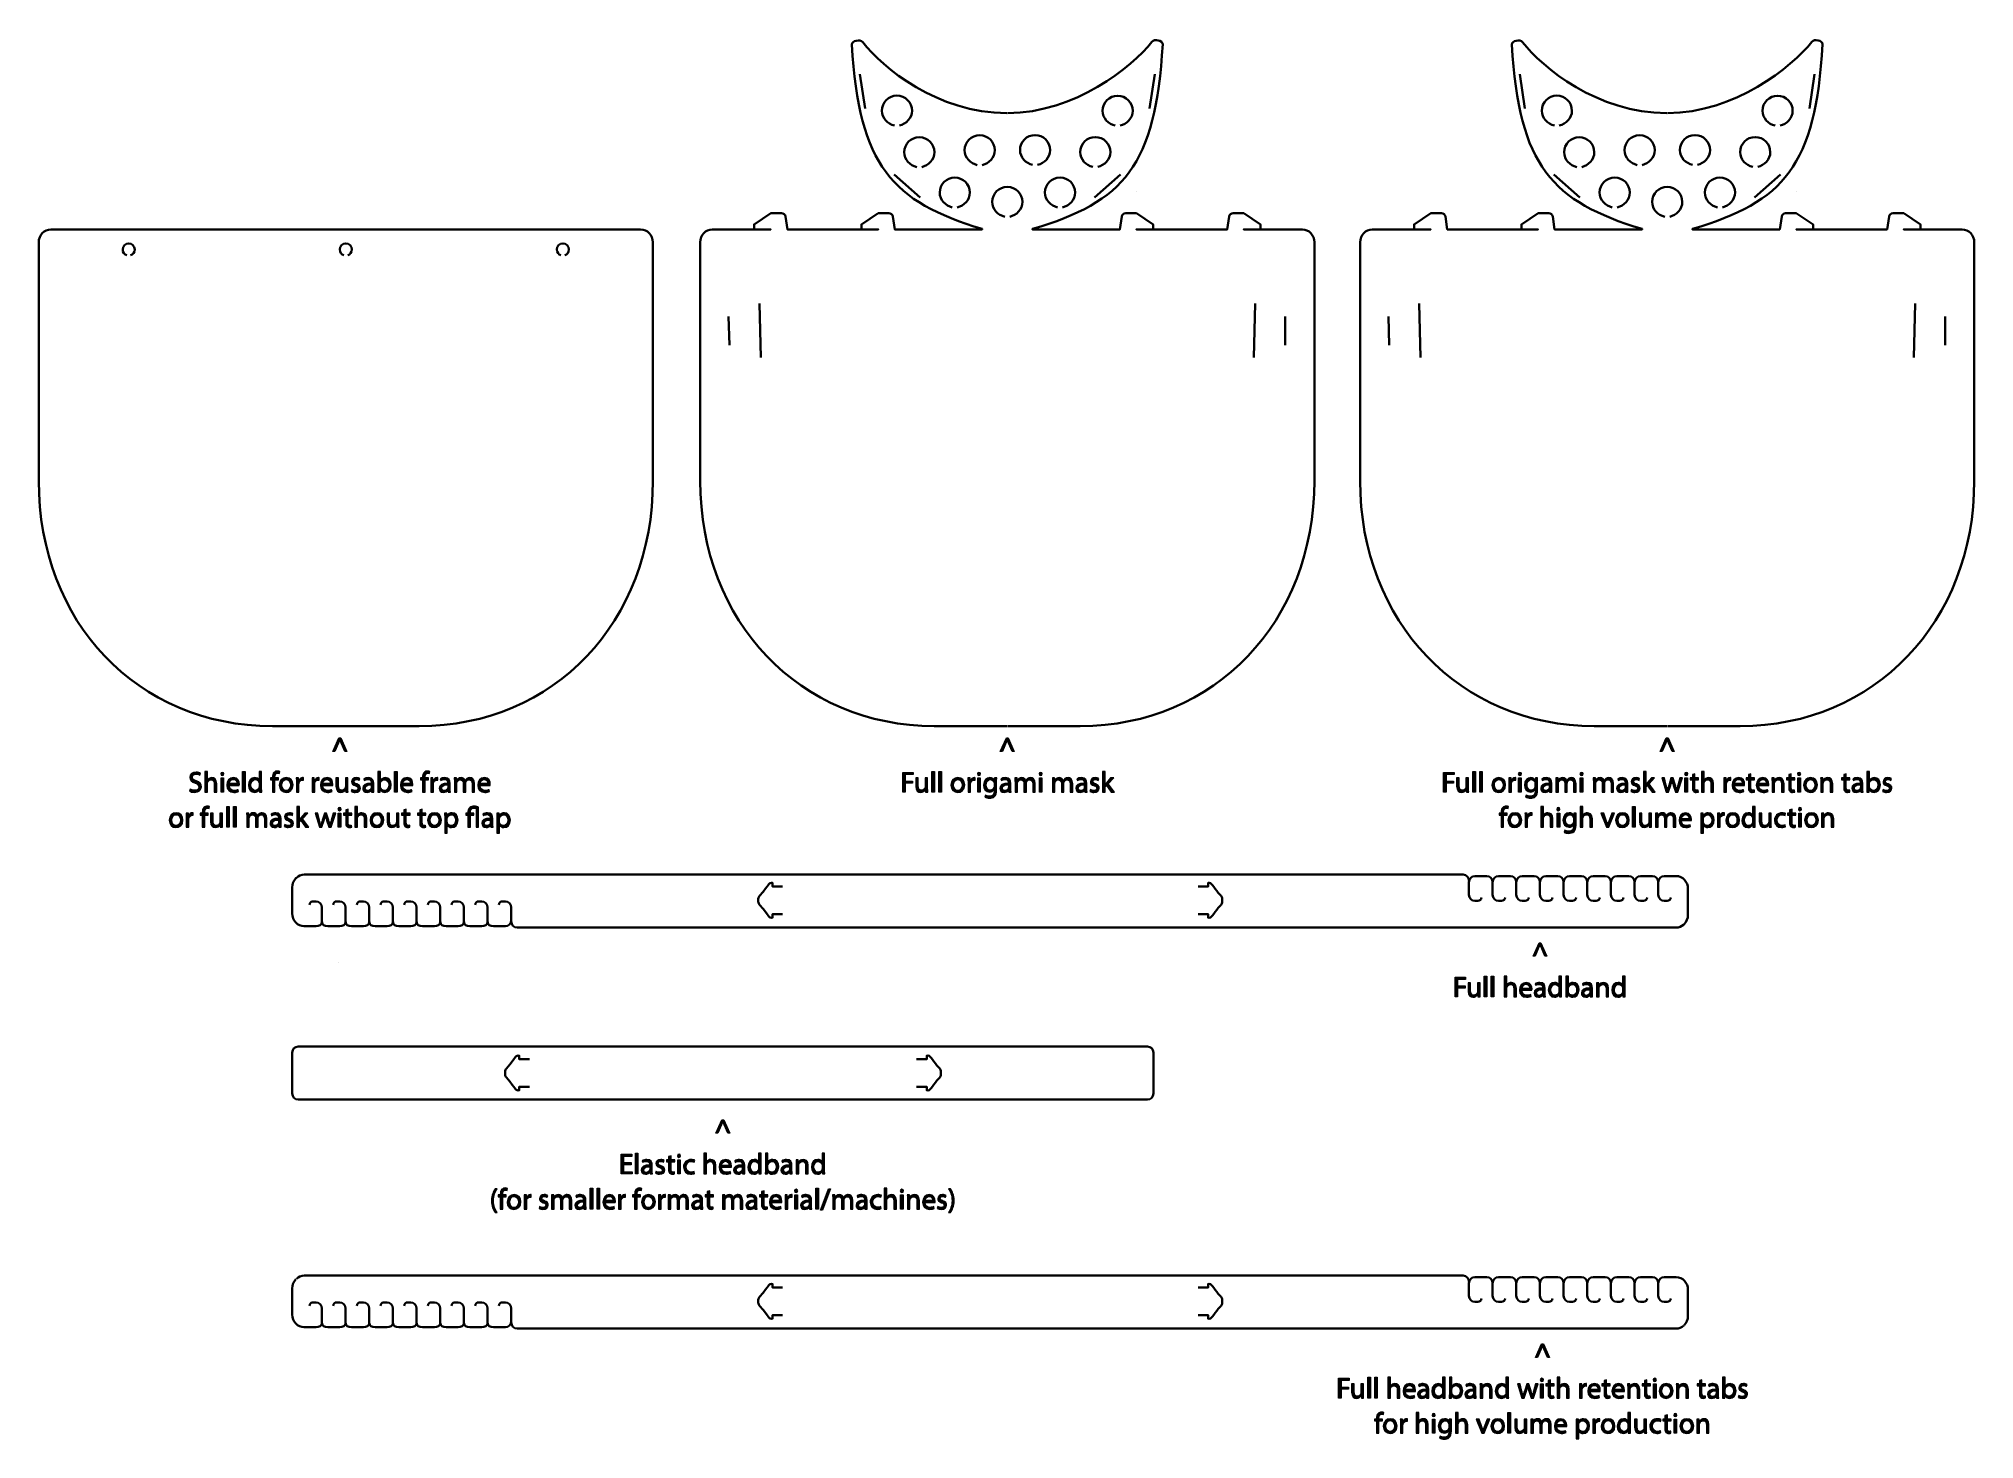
# Model space of a CAD drawing. Header units: inches. Extents: x 17 to 980, y -926 to -230.
import ezdxf

# ---------------------------------------------------------------- set-up
doc = ezdxf.new("R2010")
doc.units = ezdxf.units.IN
doc.header["$MEASUREMENT"] = 0
doc.layers.add('Layer 1', color=7, linetype='Continuous')

# ---------------------------------------------------------------- blocks, each defined once
blk = doc.blocks.new('block 2')
at = {"layer": 'Layer 1', "true_color": 0x231f20}
h = blk.add_hatch(color=179, dxfattribs=at)
h.dxf.hatch_style = 2
h.paths.add_polyline_path([(829.69, -584.19), (827.26, -578.55), (827.23, -578.55), (824.8, -584.19), (823.78, -584.19), (826.79, -577.49), (827.7, -577.49), (830.71, -584.19)])
h = blk.add_hatch(color=179, dxfattribs=at)
h.dxf.hatch_style = 2
h.paths.add_polyline_path([(716.03, -594.6), (721.31, -594.6), (721.31, -595.66), (717.3, -595.66), (717.3, -598.92), (721.01, -598.92), (721.01, -599.97), (717.3, -599.97), (717.3, -604.41), (716.03, -604.41)])
h = blk.add_hatch(color=179, dxfattribs=at)
h.dxf.hatch_style = 2
h.paths.add_polyline_path([(730.58, -594.07), (731.86, -594.07), (731.86, -604.41), (730.58, -604.41)])
h = blk.add_hatch(color=179, dxfattribs=at)
h.dxf.hatch_style = 2
h.paths.add_polyline_path([(734.02, -594.07), (735.3, -594.07), (735.3, -604.41), (734.02, -604.41)])
h = blk.add_hatch(color=179, dxfattribs=at)
h.dxf.hatch_style = 2
edge = h.paths.add_edge_path()
edge.add_spline(control_points=[(754.77, -595.38), (754.78, -595.82), (754.46, -596.17), (753.95, -596.17), (753.5, -596.17), (753.18, -595.82), (753.18, -595.38), (753.18, -594.93), (753.52, -594.58), (753.98, -594.58), (754.46, -594.58), (754.77, -594.93), (754.77, -595.38)], knot_values=[0, 0, 0, 0, 1, 1, 1, 2, 2, 2, 3, 3, 3, 4, 4, 4, 4], degree=3, periodic=1)
h.paths.add_polyline_path([(753.34, -604.41), (753.34, -597.36), (754.62, -597.36), (754.62, -604.41)])
h = blk.add_hatch(color=179, dxfattribs=at)
h.dxf.hatch_style = 2
edge = h.paths.add_edge_path()
edge.add_spline(control_points=[(785.46, -595.38), (785.47, -595.82), (785.15, -596.17), (784.64, -596.17), (784.19, -596.17), (783.87, -595.82), (783.87, -595.38), (783.87, -594.93), (784.21, -594.58), (784.67, -594.58), (785.15, -594.58), (785.46, -594.93), (785.46, -595.38)], knot_values=[0, 0, 0, 0, 1, 1, 1, 2, 2, 2, 3, 3, 3, 4, 4, 4, 4], degree=3, periodic=1)
h.paths.add_polyline_path([(784.03, -604.41), (784.03, -597.36), (785.31, -597.36), (785.31, -604.41)])
h = blk.add_hatch(color=179, dxfattribs=at)
h.dxf.hatch_style = 2
edge = h.paths.add_edge_path()
edge.add_spline(control_points=[(816.7, -600.59), (816.7, -600.59), (816.73, -600.59), (816.73, -600.59), (816.91, -600.35), (817.15, -600.04), (817.36, -599.79), (817.36, -599.79), (819.42, -597.36), (819.42, -597.36), (819.42, -597.36), (820.96, -597.36), (820.96, -597.36), (820.96, -597.36), (818.24, -600.26), (818.24, -600.26), (818.24, -600.26), (821.34, -604.41), (821.34, -604.41), (821.34, -604.41), (819.79, -604.41), (819.79, -604.41), (819.79, -604.41), (817.36, -601.03), (817.36, -601.03), (817.36, -601.03), (816.7, -601.76), (816.7, -601.76), (816.7, -601.76), (816.7, -604.41), (816.7, -604.41), (816.7, -604.41), (815.44, -604.41), (815.44, -604.41), (815.44, -604.41), (815.44, -594.07), (815.44, -594.07), (815.44, -594.07), (816.7, -594.07), (816.7, -594.07), (816.7, -594.07), (816.7, -600.59), (816.7, -600.59)], knot_values=[0, 0, 0, 0, 1, 1, 1, 2, 2, 2, 3, 3, 3, 4, 4, 4, 5, 5, 5, 6, 6, 6, 7, 7, 7, 8, 8, 8, 9, 9, 9, 10, 10, 10, 11, 11, 11, 12, 12, 12, 13, 13, 13, 14, 14, 14, 14], degree=3, periodic=1)
h = blk.add_hatch(color=179, dxfattribs=at)
h.dxf.hatch_style = 2
edge = h.paths.add_edge_path()
edge.add_spline(control_points=[(837.48, -595.38), (837.5, -595.82), (837.18, -596.17), (836.67, -596.17), (836.22, -596.17), (835.9, -595.82), (835.9, -595.38), (835.9, -594.93), (836.23, -594.58), (836.7, -594.58), (837.18, -594.58), (837.48, -594.93), (837.48, -595.38)], knot_values=[0, 0, 0, 0, 1, 1, 1, 2, 2, 2, 3, 3, 3, 4, 4, 4, 4], degree=3, periodic=1)
h.paths.add_polyline_path([(836.06, -604.41), (836.06, -597.36), (837.34, -597.36), (837.34, -604.41)])
h = blk.add_hatch(color=179, dxfattribs=at)
h.dxf.hatch_style = 2
edge = h.paths.add_edge_path()
edge.add_spline(control_points=[(841, -595.34), (841, -595.34), (841, -597.36), (841, -597.36), (841, -597.36), (842.84, -597.36), (842.84, -597.36), (842.84, -597.36), (842.84, -598.34), (842.84, -598.34), (842.84, -598.34), (841, -598.34), (841, -598.34), (841, -598.34), (841, -602.14), (841, -602.14), (841, -603.01), (841.25, -603.5), (841.96, -603.5), (842.3, -603.5), (842.55, -603.46), (842.71, -603.42), (842.71, -603.42), (842.76, -604.38), (842.76, -604.38), (842.52, -604.48), (842.12, -604.55), (841.63, -604.55), (841.03, -604.55), (840.55, -604.36), (840.25, -604.01), (839.88, -603.63), (839.75, -603.01), (839.75, -602.18), (839.75, -602.18), (839.75, -598.34), (839.75, -598.34), (839.75, -598.34), (838.66, -598.34), (838.66, -598.34), (838.66, -598.34), (838.66, -597.36), (838.66, -597.36), (838.66, -597.36), (839.75, -597.36), (839.75, -597.36), (839.75, -597.36), (839.75, -595.67), (839.75, -595.67), (839.75, -595.67), (841, -595.34), (841, -595.34)], knot_values=[0, 0, 0, 0, 1, 1, 1, 2, 2, 2, 3, 3, 3, 4, 4, 4, 5, 5, 5, 6, 6, 6, 7, 7, 7, 8, 8, 8, 9, 9, 9, 10, 10, 10, 11, 11, 11, 12, 12, 12, 13, 13, 13, 14, 14, 14, 15, 15, 15, 16, 16, 16, 17, 17, 17, 17], degree=3, periodic=1)
h = blk.add_hatch(color=179, dxfattribs=at)
h.dxf.hatch_style = 2
edge = h.paths.add_edge_path()
edge.add_spline(control_points=[(844.28, -594.07), (844.28, -594.07), (845.56, -594.07), (845.56, -594.07), (845.56, -594.07), (845.56, -598.47), (845.56, -598.47), (845.56, -598.47), (845.59, -598.47), (845.59, -598.47), (845.79, -598.11), (846.11, -597.78), (846.5, -597.57), (846.88, -597.35), (847.33, -597.2), (847.81, -597.2), (848.76, -597.2), (850.27, -597.78), (850.27, -600.21), (850.27, -600.21), (850.27, -604.41), (850.27, -604.41), (850.27, -604.41), (848.99, -604.41), (848.99, -604.41), (848.99, -604.41), (848.99, -600.36), (848.99, -600.36), (848.99, -599.23), (848.57, -598.26), (847.36, -598.26), (846.53, -598.26), (845.88, -598.85), (845.65, -599.55), (845.57, -599.72), (845.56, -599.91), (845.56, -600.16), (845.56, -600.16), (845.56, -604.41), (845.56, -604.41), (845.56, -604.41), (844.28, -604.41), (844.28, -604.41), (844.28, -604.41), (844.28, -594.07), (844.28, -594.07)], knot_values=[0, 0, 0, 0, 1, 1, 1, 2, 2, 2, 3, 3, 3, 4, 4, 4, 5, 5, 5, 6, 6, 6, 7, 7, 7, 8, 8, 8, 9, 9, 9, 10, 10, 10, 11, 11, 11, 12, 12, 12, 13, 13, 13, 14, 14, 14, 15, 15, 15, 15], degree=3, periodic=1)
h = blk.add_hatch(color=179, dxfattribs=at)
h.dxf.hatch_style = 2
edge = h.paths.add_edge_path()
edge.add_spline(control_points=[(868.88, -595.34), (868.88, -595.34), (868.88, -597.36), (868.88, -597.36), (868.88, -597.36), (870.72, -597.36), (870.72, -597.36), (870.72, -597.36), (870.72, -598.34), (870.72, -598.34), (870.72, -598.34), (868.88, -598.34), (868.88, -598.34), (868.88, -598.34), (868.88, -602.14), (868.88, -602.14), (868.88, -603.01), (869.13, -603.5), (869.84, -603.5), (870.18, -603.5), (870.43, -603.46), (870.59, -603.42), (870.59, -603.42), (870.64, -604.38), (870.64, -604.38), (870.4, -604.48), (870, -604.55), (869.51, -604.55), (868.91, -604.55), (868.43, -604.36), (868.13, -604.01), (867.76, -603.63), (867.63, -603.01), (867.63, -602.18), (867.63, -602.18), (867.63, -598.34), (867.63, -598.34), (867.63, -598.34), (866.54, -598.34), (866.54, -598.34), (866.54, -598.34), (866.54, -597.36), (866.54, -597.36), (866.54, -597.36), (867.63, -597.36), (867.63, -597.36), (867.63, -597.36), (867.63, -595.67), (867.63, -595.67), (867.63, -595.67), (868.88, -595.34), (868.88, -595.34)], knot_values=[0, 0, 0, 0, 1, 1, 1, 2, 2, 2, 3, 3, 3, 4, 4, 4, 5, 5, 5, 6, 6, 6, 7, 7, 7, 8, 8, 8, 9, 9, 9, 10, 10, 10, 11, 11, 11, 12, 12, 12, 13, 13, 13, 14, 14, 14, 15, 15, 15, 16, 16, 16, 17, 17, 17, 17], degree=3, periodic=1)
h = blk.add_hatch(color=179, dxfattribs=at)
h.dxf.hatch_style = 2
edge = h.paths.add_edge_path()
edge.add_spline(control_points=[(888.92, -595.34), (888.92, -595.34), (888.92, -597.36), (888.92, -597.36), (888.92, -597.36), (890.76, -597.36), (890.76, -597.36), (890.76, -597.36), (890.76, -598.34), (890.76, -598.34), (890.76, -598.34), (888.92, -598.34), (888.92, -598.34), (888.92, -598.34), (888.92, -602.14), (888.92, -602.14), (888.92, -603.01), (889.17, -603.5), (889.88, -603.5), (890.22, -603.5), (890.46, -603.46), (890.62, -603.42), (890.62, -603.42), (890.68, -604.38), (890.68, -604.38), (890.44, -604.48), (890.04, -604.55), (889.55, -604.55), (888.95, -604.55), (888.47, -604.36), (888.17, -604.01), (887.8, -603.63), (887.67, -603.01), (887.67, -602.18), (887.67, -602.18), (887.67, -598.34), (887.67, -598.34), (887.67, -598.34), (886.58, -598.34), (886.58, -598.34), (886.58, -598.34), (886.58, -597.36), (886.58, -597.36), (886.58, -597.36), (887.67, -597.36), (887.67, -597.36), (887.67, -597.36), (887.67, -595.67), (887.67, -595.67), (887.67, -595.67), (888.92, -595.34), (888.92, -595.34)], knot_values=[0, 0, 0, 0, 1, 1, 1, 2, 2, 2, 3, 3, 3, 4, 4, 4, 5, 5, 5, 6, 6, 6, 7, 7, 7, 8, 8, 8, 9, 9, 9, 10, 10, 10, 11, 11, 11, 12, 12, 12, 13, 13, 13, 14, 14, 14, 15, 15, 15, 16, 16, 16, 17, 17, 17, 17], degree=3, periodic=1)
h = blk.add_hatch(color=179, dxfattribs=at)
h.dxf.hatch_style = 2
edge = h.paths.add_edge_path()
edge.add_spline(control_points=[(893.62, -595.38), (893.64, -595.82), (893.32, -596.17), (892.81, -596.17), (892.36, -596.17), (892.04, -595.82), (892.04, -595.38), (892.04, -594.93), (892.37, -594.58), (892.84, -594.58), (893.32, -594.58), (893.62, -594.93), (893.62, -595.38)], knot_values=[0, 0, 0, 0, 1, 1, 1, 2, 2, 2, 3, 3, 3, 4, 4, 4, 4], degree=3, periodic=1)
h.paths.add_polyline_path([(892.2, -604.41), (892.2, -597.36), (893.48, -597.36), (893.48, -604.41)])
h = blk.add_hatch(color=179, dxfattribs=at)
h.dxf.hatch_style = 2
edge = h.paths.add_edge_path()
edge.add_spline(control_points=[(916.29, -595.34), (916.29, -595.34), (916.29, -597.36), (916.29, -597.36), (916.29, -597.36), (918.13, -597.36), (918.13, -597.36), (918.13, -597.36), (918.13, -598.34), (918.13, -598.34), (918.13, -598.34), (916.29, -598.34), (916.29, -598.34), (916.29, -598.34), (916.29, -602.14), (916.29, -602.14), (916.29, -603.01), (916.54, -603.5), (917.25, -603.5), (917.59, -603.5), (917.84, -603.46), (918, -603.42), (918, -603.42), (918.05, -604.38), (918.05, -604.38), (917.81, -604.48), (917.41, -604.55), (916.92, -604.55), (916.32, -604.55), (915.84, -604.36), (915.54, -604.01), (915.17, -603.63), (915.04, -603.01), (915.04, -602.18), (915.04, -602.18), (915.04, -598.34), (915.04, -598.34), (915.04, -598.34), (913.95, -598.34), (913.95, -598.34), (913.95, -598.34), (913.95, -597.36), (913.95, -597.36), (913.95, -597.36), (915.04, -597.36), (915.04, -597.36), (915.04, -597.36), (915.04, -595.67), (915.04, -595.67), (915.04, -595.67), (916.29, -595.34), (916.29, -595.34)], knot_values=[0, 0, 0, 0, 1, 1, 1, 2, 2, 2, 3, 3, 3, 4, 4, 4, 5, 5, 5, 6, 6, 6, 7, 7, 7, 8, 8, 8, 9, 9, 9, 10, 10, 10, 11, 11, 11, 12, 12, 12, 13, 13, 13, 14, 14, 14, 15, 15, 15, 16, 16, 16, 17, 17, 17, 17], degree=3, periodic=1)
h = blk.add_hatch(color=179, dxfattribs=at)
h.dxf.hatch_style = 2
edge = h.paths.add_edge_path()
edge.add_spline(control_points=[(926.52, -604.41), (926.55, -603.92), (926.58, -603.21), (926.58, -602.59), (926.58, -602.59), (926.58, -594.07), (926.58, -594.07), (926.58, -594.07), (927.85, -594.07), (927.85, -594.07), (927.85, -594.07), (927.85, -598.5), (927.85, -598.5), (927.85, -598.5), (927.88, -598.5), (927.88, -598.5), (928.33, -597.71), (929.14, -597.2), (930.28, -597.2), (932.02, -597.2), (933.26, -598.66), (933.25, -600.8), (933.25, -603.31), (931.66, -604.57), (930.09, -604.57), (929.07, -604.57), (928.26, -604.17), (927.73, -603.24), (927.73, -603.24), (927.69, -603.24), (927.69, -603.24), (927.69, -603.24), (927.63, -604.41), (927.63, -604.41), (927.63, -604.41), (926.52, -604.41), (926.52, -604.41)], knot_values=[0, 0, 0, 0, 1, 1, 1, 2, 2, 2, 3, 3, 3, 4, 4, 4, 5, 5, 5, 6, 6, 6, 7, 7, 7, 8, 8, 8, 9, 9, 9, 10, 10, 10, 11, 11, 11, 12, 12, 12, 12], degree=3, periodic=1)
edge = h.paths.add_edge_path()
edge.add_spline(control_points=[(927.85, -601.58), (927.85, -601.74), (927.88, -601.9), (927.91, -602.05), (928.15, -602.94), (928.9, -603.55), (929.83, -603.55), (931.17, -603.55), (931.97, -602.46), (931.97, -600.84), (931.97, -599.43), (931.24, -598.22), (929.87, -598.22), (929, -598.22), (928.18, -598.82), (927.92, -599.79), (927.89, -599.94), (927.85, -600.11), (927.85, -600.32), (927.85, -600.32), (927.85, -601.58), (927.85, -601.58)], knot_values=[0, 0, 0, 0, 1, 1, 1, 2, 2, 2, 3, 3, 3, 4, 4, 4, 5, 5, 5, 6, 6, 6, 7, 7, 7, 7], degree=3, periodic=1)
h = blk.add_hatch(color=179, dxfattribs=at)
h.dxf.hatch_style = 2
edge = h.paths.add_edge_path()
edge.add_spline(control_points=[(728.46, -602.48), (728.46, -603.21), (728.47, -603.85), (728.52, -604.41), (728.52, -604.41), (727.38, -604.41), (727.38, -604.41), (727.38, -604.41), (727.31, -603.26), (727.31, -603.26), (727.31, -603.26), (727.28, -603.26), (727.28, -603.26), (726.95, -603.82), (726.2, -604.57), (724.95, -604.57), (723.85, -604.57), (722.52, -603.95), (722.52, -601.48), (722.52, -601.48), (722.52, -597.36), (722.52, -597.36), (722.52, -597.36), (723.8, -597.36), (723.8, -597.36), (723.8, -597.36), (723.8, -601.26), (723.8, -601.26), (723.8, -602.6), (724.21, -603.5), (725.37, -603.5), (726.23, -603.5), (726.83, -602.91), (727.06, -602.34), (727.13, -602.15), (727.18, -601.92), (727.18, -601.68), (727.18, -601.68), (727.18, -597.36), (727.18, -597.36), (727.18, -597.36), (728.46, -597.36), (728.46, -597.36), (728.46, -597.36), (728.46, -602.48), (728.46, -602.48)], knot_values=[0, 0, 0, 0, 1, 1, 1, 2, 2, 2, 3, 3, 3, 4, 4, 4, 5, 5, 5, 6, 6, 6, 7, 7, 7, 8, 8, 8, 9, 9, 9, 10, 10, 10, 11, 11, 11, 12, 12, 12, 13, 13, 13, 14, 14, 14, 15, 15, 15, 15], degree=3, periodic=1)
h = blk.add_hatch(color=179, dxfattribs=at)
h.dxf.hatch_style = 2
edge = h.paths.add_edge_path()
edge.add_spline(control_points=[(746.91, -600.83), (746.91, -603.43), (745.11, -604.57), (743.4, -604.57), (741.5, -604.57), (740.03, -603.17), (740.03, -600.94), (740.03, -598.58), (741.57, -597.2), (743.52, -597.2), (745.54, -597.2), (746.91, -598.67), (746.91, -600.83)], knot_values=[0, 0, 0, 0, 1, 1, 1, 2, 2, 2, 3, 3, 3, 4, 4, 4, 4], degree=3, periodic=1)
edge = h.paths.add_edge_path()
edge.add_spline(control_points=[(741.32, -600.9), (741.32, -602.44), (742.21, -603.6), (743.46, -603.6), (744.68, -603.6), (745.6, -602.46), (745.6, -600.87), (745.6, -599.68), (745, -598.16), (743.49, -598.16), (741.98, -598.16), (741.32, -599.56), (741.32, -600.9)], knot_values=[0, 0, 0, 0, 1, 1, 1, 2, 2, 2, 3, 3, 3, 4, 4, 4, 4], degree=3, periodic=1)
h = blk.add_hatch(color=179, dxfattribs=at)
h.dxf.hatch_style = 2
edge = h.paths.add_edge_path()
edge.add_spline(control_points=[(748.53, -599.56), (748.53, -598.73), (748.51, -598.02), (748.47, -597.36), (748.47, -597.36), (749.59, -597.36), (749.59, -597.36), (749.59, -597.36), (749.63, -598.75), (749.63, -598.75), (749.63, -598.75), (749.69, -598.75), (749.69, -598.75), (750.01, -597.8), (750.78, -597.2), (751.64, -597.2), (751.79, -597.2), (751.89, -597.22), (752, -597.25), (752, -597.25), (752, -598.45), (752, -598.45), (751.87, -598.43), (751.74, -598.41), (751.57, -598.41), (750.67, -598.41), (750.02, -599.09), (749.85, -600.05), (749.82, -600.23), (749.79, -600.43), (749.79, -600.65), (749.79, -600.65), (749.79, -604.41), (749.79, -604.41), (749.79, -604.41), (748.53, -604.41), (748.53, -604.41), (748.53, -604.41), (748.53, -599.56), (748.53, -599.56)], knot_values=[0, 0, 0, 0, 1, 1, 1, 2, 2, 2, 3, 3, 3, 4, 4, 4, 5, 5, 5, 6, 6, 6, 7, 7, 7, 8, 8, 8, 9, 9, 9, 10, 10, 10, 11, 11, 11, 12, 12, 12, 13, 13, 13, 13], degree=3, periodic=1)
h = blk.add_hatch(color=179, dxfattribs=at)
h.dxf.hatch_style = 2
edge = h.paths.add_edge_path()
edge.add_spline(control_points=[(762.82, -597.36), (762.79, -597.87), (762.76, -598.44), (762.76, -599.3), (762.76, -599.3), (762.76, -603.39), (762.76, -603.39), (762.76, -605), (762.44, -605.99), (761.75, -606.6), (761.07, -607.24), (760.08, -607.45), (759.19, -607.45), (758.35, -607.45), (757.42, -607.24), (756.85, -606.86), (756.85, -606.86), (757.17, -605.89), (757.17, -605.89), (757.64, -606.18), (758.36, -606.44), (759.24, -606.44), (760.55, -606.44), (761.51, -605.76), (761.51, -603.98), (761.51, -603.98), (761.51, -603.2), (761.51, -603.2), (761.51, -603.2), (761.48, -603.2), (761.48, -603.2), (761.08, -603.85), (760.33, -604.38), (759.24, -604.38), (757.49, -604.38), (756.24, -602.89), (756.24, -600.94), (756.24, -598.56), (757.8, -597.2), (759.41, -597.2), (760.63, -597.2), (761.3, -597.84), (761.61, -598.43), (761.61, -598.43), (761.64, -598.43), (761.64, -598.43), (761.64, -598.43), (761.7, -597.36), (761.7, -597.36), (761.7, -597.36), (762.82, -597.36), (762.82, -597.36)], knot_values=[0, 0, 0, 0, 1, 1, 1, 2, 2, 2, 3, 3, 3, 4, 4, 4, 5, 5, 5, 6, 6, 6, 7, 7, 7, 8, 8, 8, 9, 9, 9, 10, 10, 10, 11, 11, 11, 12, 12, 12, 13, 13, 13, 14, 14, 14, 15, 15, 15, 16, 16, 16, 17, 17, 17, 17], degree=3, periodic=1)
edge = h.paths.add_edge_path()
edge.add_spline(control_points=[(761.49, -600.14), (761.49, -599.92), (761.48, -599.73), (761.42, -599.56), (761.19, -598.82), (760.56, -598.21), (759.63, -598.21), (758.41, -598.21), (757.53, -599.24), (757.53, -600.87), (757.53, -602.25), (758.23, -603.4), (759.61, -603.4), (760.4, -603.4), (761.11, -602.91), (761.39, -602.09), (761.46, -601.87), (761.49, -601.63), (761.49, -601.41), (761.49, -601.41), (761.49, -600.14), (761.49, -600.14)], knot_values=[0, 0, 0, 0, 1, 1, 1, 2, 2, 2, 3, 3, 3, 4, 4, 4, 5, 5, 5, 6, 6, 6, 7, 7, 7, 7], degree=3, periodic=1)
h = blk.add_hatch(color=179, dxfattribs=at)
h.dxf.hatch_style = 2
edge = h.paths.add_edge_path()
edge.add_spline(control_points=[(768.78, -604.41), (768.78, -604.41), (768.68, -603.52), (768.68, -603.52), (768.68, -603.52), (768.64, -603.52), (768.64, -603.52), (768.24, -604.07), (767.49, -604.57), (766.48, -604.57), (765.06, -604.57), (764.33, -603.56), (764.33, -602.54), (764.33, -600.84), (765.84, -599.91), (768.56, -599.92), (768.56, -599.92), (768.56, -599.78), (768.56, -599.78), (768.56, -599.2), (768.4, -598.15), (766.96, -598.15), (766.31, -598.15), (765.62, -598.35), (765.13, -598.67), (765.13, -598.67), (764.84, -597.83), (764.84, -597.83), (765.42, -597.45), (766.26, -597.2), (767.15, -597.2), (769.31, -597.2), (769.83, -598.67), (769.83, -600.08), (769.83, -600.08), (769.83, -602.72), (769.83, -602.72), (769.83, -603.33), (769.86, -603.92), (769.95, -604.41), (769.95, -604.41), (768.78, -604.41), (768.78, -604.41)], knot_values=[0, 0, 0, 0, 1, 1, 1, 2, 2, 2, 3, 3, 3, 4, 4, 4, 5, 5, 5, 6, 6, 6, 7, 7, 7, 8, 8, 8, 9, 9, 9, 10, 10, 10, 11, 11, 11, 12, 12, 12, 13, 13, 13, 14, 14, 14, 14], degree=3, periodic=1)
edge = h.paths.add_edge_path()
edge.add_spline(control_points=[(768.59, -600.81), (767.2, -600.78), (765.61, -601.03), (765.61, -602.4), (765.61, -603.23), (766.16, -603.62), (766.82, -603.62), (767.73, -603.62), (768.32, -603.04), (768.52, -602.44), (768.56, -602.31), (768.59, -602.16), (768.59, -602.03), (768.59, -602.03), (768.59, -600.81), (768.59, -600.81)], knot_values=[0, 0, 0, 0, 1, 1, 1, 2, 2, 2, 3, 3, 3, 4, 4, 4, 5, 5, 5, 5], degree=3, periodic=1)
h = blk.add_hatch(color=179, dxfattribs=at)
h.dxf.hatch_style = 2
edge = h.paths.add_edge_path()
edge.add_spline(control_points=[(771.9, -599.27), (771.9, -598.54), (771.88, -597.94), (771.84, -597.36), (771.84, -597.36), (772.96, -597.36), (772.96, -597.36), (772.96, -597.36), (773.02, -598.5), (773.02, -598.5), (773.02, -598.5), (773.06, -598.5), (773.06, -598.5), (773.45, -597.83), (774.11, -597.2), (775.27, -597.2), (776.23, -597.2), (776.96, -597.78), (777.27, -598.61), (777.27, -598.61), (777.29, -598.61), (777.29, -598.61), (777.51, -598.22), (777.79, -597.92), (778.08, -597.7), (778.5, -597.38), (778.97, -597.2), (779.64, -597.2), (780.57, -597.2), (781.95, -597.81), (781.95, -600.26), (781.95, -600.26), (781.95, -604.41), (781.95, -604.41), (781.95, -604.41), (780.7, -604.41), (780.7, -604.41), (780.7, -604.41), (780.7, -600.42), (780.7, -600.42), (780.7, -599.07), (780.2, -598.25), (779.17, -598.25), (778.44, -598.25), (777.88, -598.79), (777.66, -599.41), (777.6, -599.59), (777.56, -599.82), (777.56, -600.05), (777.56, -600.05), (777.56, -604.41), (777.56, -604.41), (777.56, -604.41), (776.31, -604.41), (776.31, -604.41), (776.31, -604.41), (776.31, -600.19), (776.31, -600.19), (776.31, -599.07), (775.81, -598.25), (774.84, -598.25), (774.04, -598.25), (773.45, -598.89), (773.25, -599.53), (773.18, -599.72), (773.15, -599.94), (773.15, -600.16), (773.15, -600.16), (773.15, -604.41), (773.15, -604.41), (773.15, -604.41), (771.9, -604.41), (771.9, -604.41), (771.9, -604.41), (771.9, -599.27), (771.9, -599.27)], knot_values=[0, 0, 0, 0, 1, 1, 1, 2, 2, 2, 3, 3, 3, 4, 4, 4, 5, 5, 5, 6, 6, 6, 7, 7, 7, 8, 8, 8, 9, 9, 9, 10, 10, 10, 11, 11, 11, 12, 12, 12, 13, 13, 13, 14, 14, 14, 15, 15, 15, 16, 16, 16, 17, 17, 17, 18, 18, 18, 19, 19, 19, 20, 20, 20, 21, 21, 21, 22, 22, 22, 23, 23, 23, 24, 24, 24, 25, 25, 25, 25], degree=3, periodic=1)
h = blk.add_hatch(color=179, dxfattribs=at)
h.dxf.hatch_style = 2
edge = h.paths.add_edge_path()
edge.add_spline(control_points=[(790.52, -599.27), (790.52, -598.54), (790.51, -597.94), (790.46, -597.36), (790.46, -597.36), (791.58, -597.36), (791.58, -597.36), (791.58, -597.36), (791.64, -598.5), (791.64, -598.5), (791.64, -598.5), (791.69, -598.5), (791.69, -598.5), (792.08, -597.83), (792.73, -597.2), (793.9, -597.2), (794.86, -597.2), (795.59, -597.78), (795.89, -598.61), (795.89, -598.61), (795.92, -598.61), (795.92, -598.61), (796.14, -598.22), (796.42, -597.92), (796.71, -597.7), (797.13, -597.38), (797.59, -597.2), (798.26, -597.2), (799.19, -597.2), (800.58, -597.81), (800.58, -600.26), (800.58, -600.26), (800.58, -604.41), (800.58, -604.41), (800.58, -604.41), (799.33, -604.41), (799.33, -604.41), (799.33, -604.41), (799.33, -600.42), (799.33, -600.42), (799.33, -599.07), (798.83, -598.25), (797.8, -598.25), (797.07, -598.25), (796.5, -598.79), (796.28, -599.41), (796.23, -599.59), (796.18, -599.82), (796.18, -600.05), (796.18, -600.05), (796.18, -604.41), (796.18, -604.41), (796.18, -604.41), (794.93, -604.41), (794.93, -604.41), (794.93, -604.41), (794.93, -600.19), (794.93, -600.19), (794.93, -599.07), (794.44, -598.25), (793.46, -598.25), (792.66, -598.25), (792.08, -598.89), (791.88, -599.53), (791.8, -599.72), (791.77, -599.94), (791.77, -600.16), (791.77, -600.16), (791.77, -604.41), (791.77, -604.41), (791.77, -604.41), (790.52, -604.41), (790.52, -604.41), (790.52, -604.41), (790.52, -599.27), (790.52, -599.27)], knot_values=[0, 0, 0, 0, 1, 1, 1, 2, 2, 2, 3, 3, 3, 4, 4, 4, 5, 5, 5, 6, 6, 6, 7, 7, 7, 8, 8, 8, 9, 9, 9, 10, 10, 10, 11, 11, 11, 12, 12, 12, 13, 13, 13, 14, 14, 14, 15, 15, 15, 16, 16, 16, 17, 17, 17, 18, 18, 18, 19, 19, 19, 20, 20, 20, 21, 21, 21, 22, 22, 22, 23, 23, 23, 24, 24, 24, 25, 25, 25, 25], degree=3, periodic=1)
h = blk.add_hatch(color=179, dxfattribs=at)
h.dxf.hatch_style = 2
edge = h.paths.add_edge_path()
edge.add_spline(control_points=[(806.56, -604.41), (806.56, -604.41), (806.46, -603.52), (806.46, -603.52), (806.46, -603.52), (806.41, -603.52), (806.41, -603.52), (806.02, -604.07), (805.26, -604.57), (804.26, -604.57), (802.83, -604.57), (802.11, -603.56), (802.11, -602.54), (802.11, -600.84), (803.62, -599.91), (806.34, -599.92), (806.34, -599.92), (806.34, -599.78), (806.34, -599.78), (806.34, -599.2), (806.18, -598.15), (804.74, -598.15), (804.09, -598.15), (803.4, -598.35), (802.91, -598.67), (802.91, -598.67), (802.62, -597.83), (802.62, -597.83), (803.2, -597.45), (804.04, -597.2), (804.93, -597.2), (807.08, -597.2), (807.61, -598.67), (807.61, -600.08), (807.61, -600.08), (807.61, -602.72), (807.61, -602.72), (807.61, -603.33), (807.64, -603.92), (807.72, -604.41), (807.72, -604.41), (806.56, -604.41), (806.56, -604.41)], knot_values=[0, 0, 0, 0, 1, 1, 1, 2, 2, 2, 3, 3, 3, 4, 4, 4, 5, 5, 5, 6, 6, 6, 7, 7, 7, 8, 8, 8, 9, 9, 9, 10, 10, 10, 11, 11, 11, 12, 12, 12, 13, 13, 13, 14, 14, 14, 14], degree=3, periodic=1)
edge = h.paths.add_edge_path()
edge.add_spline(control_points=[(806.37, -600.81), (804.97, -600.78), (803.39, -601.03), (803.39, -602.4), (803.39, -603.23), (803.94, -603.62), (804.59, -603.62), (805.51, -603.62), (806.09, -603.04), (806.3, -602.44), (806.34, -602.31), (806.37, -602.16), (806.37, -602.03), (806.37, -602.03), (806.37, -600.81), (806.37, -600.81)], knot_values=[0, 0, 0, 0, 1, 1, 1, 2, 2, 2, 3, 3, 3, 4, 4, 4, 5, 5, 5, 5], degree=3, periodic=1)
h = blk.add_hatch(color=179, dxfattribs=at)
h.dxf.hatch_style = 2
edge = h.paths.add_edge_path()
edge.add_spline(control_points=[(809.5, -603.1), (809.88, -603.34), (810.55, -603.6), (811.19, -603.6), (812.12, -603.6), (812.55, -603.14), (812.55, -602.56), (812.55, -601.95), (812.19, -601.61), (811.24, -601.26), (809.98, -600.81), (809.38, -600.11), (809.38, -599.27), (809.38, -598.13), (810.3, -597.2), (811.81, -597.2), (812.53, -597.2), (813.15, -597.41), (813.54, -597.64), (813.54, -597.64), (813.22, -598.57), (813.22, -598.57), (812.95, -598.4), (812.44, -598.16), (811.78, -598.16), (811.03, -598.16), (810.6, -598.6), (810.6, -599.12), (810.6, -599.71), (811.03, -599.97), (811.94, -600.32), (813.17, -600.78), (813.79, -601.39), (813.79, -602.44), (813.79, -603.68), (812.83, -604.55), (811.16, -604.55), (810.39, -604.55), (809.67, -604.36), (809.18, -604.07), (809.18, -604.07), (809.5, -603.1), (809.5, -603.1)], knot_values=[0, 0, 0, 0, 1, 1, 1, 2, 2, 2, 3, 3, 3, 4, 4, 4, 5, 5, 5, 6, 6, 6, 7, 7, 7, 8, 8, 8, 9, 9, 9, 10, 10, 10, 11, 11, 11, 12, 12, 12, 13, 13, 13, 14, 14, 14, 14], degree=3, periodic=1)
h = blk.add_hatch(color=179, dxfattribs=at)
h.dxf.hatch_style = 2
edge = h.paths.add_edge_path()
edge.add_spline(control_points=[(825.85, -597.36), (825.85, -597.36), (826.79, -600.94), (826.79, -600.94), (826.99, -601.73), (827.18, -602.46), (827.31, -603.18), (827.31, -603.18), (827.35, -603.18), (827.35, -603.18), (827.51, -602.47), (827.75, -601.71), (827.98, -600.96), (827.98, -600.96), (829.13, -597.36), (829.13, -597.36), (829.13, -597.36), (830.21, -597.36), (830.21, -597.36), (830.21, -597.36), (831.3, -600.88), (831.3, -600.88), (831.56, -601.73), (831.76, -602.47), (831.92, -603.18), (831.92, -603.18), (831.97, -603.18), (831.97, -603.18), (832.08, -602.47), (832.27, -601.73), (832.5, -600.9), (832.5, -600.9), (833.51, -597.36), (833.51, -597.36), (833.51, -597.36), (834.77, -597.36), (834.77, -597.36), (834.77, -597.36), (832.5, -604.41), (832.5, -604.41), (832.5, -604.41), (831.34, -604.41), (831.34, -604.41), (831.34, -604.41), (830.26, -601.04), (830.26, -601.04), (830.02, -600.26), (829.81, -599.56), (829.64, -598.73), (829.64, -598.73), (829.61, -598.73), (829.61, -598.73), (829.43, -599.57), (829.22, -600.3), (828.97, -601.06), (828.97, -601.06), (827.83, -604.41), (827.83, -604.41), (827.83, -604.41), (826.67, -604.41), (826.67, -604.41), (826.67, -604.41), (824.55, -597.36), (824.55, -597.36), (824.55, -597.36), (825.85, -597.36), (825.85, -597.36)], knot_values=[0, 0, 0, 0, 1, 1, 1, 2, 2, 2, 3, 3, 3, 4, 4, 4, 5, 5, 5, 6, 6, 6, 7, 7, 7, 8, 8, 8, 9, 9, 9, 10, 10, 10, 11, 11, 11, 12, 12, 12, 13, 13, 13, 14, 14, 14, 15, 15, 15, 16, 16, 16, 17, 17, 17, 18, 18, 18, 19, 19, 19, 20, 20, 20, 21, 21, 21, 22, 22, 22, 22], degree=3, periodic=1)
h = blk.add_hatch(color=179, dxfattribs=at)
h.dxf.hatch_style = 2
edge = h.paths.add_edge_path()
edge.add_spline(control_points=[(855.44, -599.56), (855.44, -598.73), (855.42, -598.02), (855.38, -597.36), (855.38, -597.36), (856.5, -597.36), (856.5, -597.36), (856.5, -597.36), (856.54, -598.75), (856.54, -598.75), (856.54, -598.75), (856.6, -598.75), (856.6, -598.75), (856.92, -597.8), (857.69, -597.2), (858.55, -597.2), (858.7, -597.2), (858.8, -597.22), (858.92, -597.25), (858.92, -597.25), (858.92, -598.45), (858.92, -598.45), (858.79, -598.43), (858.65, -598.41), (858.48, -598.41), (857.58, -598.41), (856.94, -599.09), (856.76, -600.05), (856.73, -600.23), (856.7, -600.43), (856.7, -600.65), (856.7, -600.65), (856.7, -604.41), (856.7, -604.41), (856.7, -604.41), (855.44, -604.41), (855.44, -604.41), (855.44, -604.41), (855.44, -599.56), (855.44, -599.56)], knot_values=[0, 0, 0, 0, 1, 1, 1, 2, 2, 2, 3, 3, 3, 4, 4, 4, 5, 5, 5, 6, 6, 6, 7, 7, 7, 8, 8, 8, 9, 9, 9, 10, 10, 10, 11, 11, 11, 12, 12, 12, 13, 13, 13, 13], degree=3, periodic=1)
h = blk.add_hatch(color=179, dxfattribs=at)
h.dxf.hatch_style = 2
edge = h.paths.add_edge_path()
edge.add_spline(control_points=[(860.76, -601.12), (860.79, -602.85), (861.9, -603.56), (863.18, -603.56), (864.1, -603.56), (864.65, -603.4), (865.13, -603.2), (865.13, -603.2), (865.35, -604.11), (865.35, -604.11), (864.9, -604.32), (864.13, -604.55), (863.01, -604.55), (860.84, -604.55), (859.54, -603.12), (859.54, -601), (859.54, -598.88), (860.79, -597.2), (862.85, -597.2), (865.14, -597.2), (865.76, -599.23), (865.76, -600.52), (865.76, -600.78), (865.73, -600.99), (865.71, -601.12), (865.71, -601.12), (860.76, -601.12), (860.76, -601.12)], knot_values=[0, 0, 0, 0, 1, 1, 1, 2, 2, 2, 3, 3, 3, 4, 4, 4, 5, 5, 5, 6, 6, 6, 7, 7, 7, 8, 8, 8, 9, 9, 9, 9], degree=3, periodic=1)
edge = h.paths.add_edge_path()
edge.add_spline(control_points=[(864.52, -600.2), (864.53, -599.39), (864.18, -598.12), (862.74, -598.12), (861.45, -598.12), (860.88, -599.31), (860.78, -600.2), (860.78, -600.2), (864.52, -600.2), (864.52, -600.2)], knot_values=[0, 0, 0, 0, 1, 1, 1, 2, 2, 2, 3, 3, 3, 3], degree=3, periodic=1)
h = blk.add_hatch(color=179, dxfattribs=at)
h.dxf.hatch_style = 2
edge = h.paths.add_edge_path()
edge.add_spline(control_points=[(872.78, -601.12), (872.81, -602.85), (873.92, -603.56), (875.2, -603.56), (876.12, -603.56), (876.67, -603.4), (877.15, -603.2), (877.15, -603.2), (877.37, -604.11), (877.37, -604.11), (876.92, -604.32), (876.15, -604.55), (875.03, -604.55), (872.86, -604.55), (871.56, -603.12), (871.56, -601), (871.56, -598.88), (872.81, -597.2), (874.87, -597.2), (877.16, -597.2), (877.78, -599.23), (877.78, -600.52), (877.78, -600.78), (877.75, -600.99), (877.73, -601.12), (877.73, -601.12), (872.78, -601.12), (872.78, -601.12)], knot_values=[0, 0, 0, 0, 1, 1, 1, 2, 2, 2, 3, 3, 3, 4, 4, 4, 5, 5, 5, 6, 6, 6, 7, 7, 7, 8, 8, 8, 9, 9, 9, 9], degree=3, periodic=1)
edge = h.paths.add_edge_path()
edge.add_spline(control_points=[(876.54, -600.2), (876.55, -599.39), (876.2, -598.12), (874.76, -598.12), (873.47, -598.12), (872.9, -599.31), (872.8, -600.2), (872.8, -600.2), (876.54, -600.2), (876.54, -600.2)], knot_values=[0, 0, 0, 0, 1, 1, 1, 2, 2, 2, 3, 3, 3, 3], degree=3, periodic=1)
h = blk.add_hatch(color=179, dxfattribs=at)
h.dxf.hatch_style = 2
edge = h.paths.add_edge_path()
edge.add_spline(control_points=[(879.36, -599.27), (879.36, -598.54), (879.35, -597.94), (879.3, -597.36), (879.3, -597.36), (880.44, -597.36), (880.44, -597.36), (880.44, -597.36), (880.51, -598.53), (880.51, -598.53), (880.51, -598.53), (880.54, -598.53), (880.54, -598.53), (880.89, -597.86), (881.7, -597.2), (882.87, -597.2), (883.84, -597.2), (885.36, -597.78), (885.36, -600.2), (885.36, -600.2), (885.36, -604.41), (885.36, -604.41), (885.36, -604.41), (884.08, -604.41), (884.08, -604.41), (884.08, -604.41), (884.08, -600.35), (884.08, -600.35), (884.08, -599.21), (883.65, -598.26), (882.45, -598.26), (881.6, -598.26), (880.95, -598.86), (880.73, -599.57), (880.67, -599.73), (880.64, -599.95), (880.64, -600.17), (880.64, -600.17), (880.64, -604.41), (880.64, -604.41), (880.64, -604.41), (879.36, -604.41), (879.36, -604.41), (879.36, -604.41), (879.36, -599.27), (879.36, -599.27)], knot_values=[0, 0, 0, 0, 1, 1, 1, 2, 2, 2, 3, 3, 3, 4, 4, 4, 5, 5, 5, 6, 6, 6, 7, 7, 7, 8, 8, 8, 9, 9, 9, 10, 10, 10, 11, 11, 11, 12, 12, 12, 13, 13, 13, 14, 14, 14, 15, 15, 15, 15], degree=3, periodic=1)
h = blk.add_hatch(color=179, dxfattribs=at)
h.dxf.hatch_style = 2
edge = h.paths.add_edge_path()
edge.add_spline(control_points=[(901.97, -600.83), (901.97, -603.43), (900.17, -604.57), (898.47, -604.57), (896.56, -604.57), (895.09, -603.17), (895.09, -600.94), (895.09, -598.58), (896.64, -597.2), (898.58, -597.2), (900.61, -597.2), (901.97, -598.67), (901.97, -600.83)], knot_values=[0, 0, 0, 0, 1, 1, 1, 2, 2, 2, 3, 3, 3, 4, 4, 4, 4], degree=3, periodic=1)
edge = h.paths.add_edge_path()
edge.add_spline(control_points=[(896.39, -600.9), (896.39, -602.44), (897.28, -603.6), (898.53, -603.6), (899.75, -603.6), (900.67, -602.46), (900.67, -600.87), (900.67, -599.68), (900.07, -598.16), (898.56, -598.16), (897.04, -598.16), (896.39, -599.56), (896.39, -600.9)], knot_values=[0, 0, 0, 0, 1, 1, 1, 2, 2, 2, 3, 3, 3, 4, 4, 4, 4], degree=3, periodic=1)
h = blk.add_hatch(color=179, dxfattribs=at)
h.dxf.hatch_style = 2
edge = h.paths.add_edge_path()
edge.add_spline(control_points=[(903.59, -599.27), (903.59, -598.54), (903.58, -597.94), (903.53, -597.36), (903.53, -597.36), (904.67, -597.36), (904.67, -597.36), (904.67, -597.36), (904.74, -598.53), (904.74, -598.53), (904.74, -598.53), (904.77, -598.53), (904.77, -598.53), (905.12, -597.86), (905.93, -597.2), (907.1, -597.2), (908.07, -597.2), (909.59, -597.78), (909.59, -600.2), (909.59, -600.2), (909.59, -604.41), (909.59, -604.41), (909.59, -604.41), (908.31, -604.41), (908.31, -604.41), (908.31, -604.41), (908.31, -600.35), (908.31, -600.35), (908.31, -599.21), (907.88, -598.26), (906.68, -598.26), (905.83, -598.26), (905.18, -598.86), (904.96, -599.57), (904.9, -599.73), (904.87, -599.95), (904.87, -600.17), (904.87, -600.17), (904.87, -604.41), (904.87, -604.41), (904.87, -604.41), (903.59, -604.41), (903.59, -604.41), (903.59, -604.41), (903.59, -599.27), (903.59, -599.27)], knot_values=[0, 0, 0, 0, 1, 1, 1, 2, 2, 2, 3, 3, 3, 4, 4, 4, 5, 5, 5, 6, 6, 6, 7, 7, 7, 8, 8, 8, 9, 9, 9, 10, 10, 10, 11, 11, 11, 12, 12, 12, 13, 13, 13, 14, 14, 14, 15, 15, 15, 15], degree=3, periodic=1)
h = blk.add_hatch(color=179, dxfattribs=at)
h.dxf.hatch_style = 2
edge = h.paths.add_edge_path()
edge.add_spline(control_points=[(923.47, -604.41), (923.47, -604.41), (923.37, -603.52), (923.37, -603.52), (923.37, -603.52), (923.32, -603.52), (923.32, -603.52), (922.93, -604.07), (922.17, -604.57), (921.17, -604.57), (919.74, -604.57), (919.02, -603.56), (919.02, -602.54), (919.02, -600.84), (920.53, -599.91), (923.25, -599.92), (923.25, -599.92), (923.25, -599.78), (923.25, -599.78), (923.25, -599.2), (923.09, -598.15), (921.65, -598.15), (920.99, -598.15), (920.31, -598.35), (919.82, -598.67), (919.82, -598.67), (919.52, -597.83), (919.52, -597.83), (920.11, -597.45), (920.95, -597.2), (921.84, -597.2), (923.99, -597.2), (924.52, -598.67), (924.52, -600.08), (924.52, -600.08), (924.52, -602.72), (924.52, -602.72), (924.52, -603.33), (924.54, -603.92), (924.63, -604.41), (924.63, -604.41), (923.47, -604.41), (923.47, -604.41)], knot_values=[0, 0, 0, 0, 1, 1, 1, 2, 2, 2, 3, 3, 3, 4, 4, 4, 5, 5, 5, 6, 6, 6, 7, 7, 7, 8, 8, 8, 9, 9, 9, 10, 10, 10, 11, 11, 11, 12, 12, 12, 13, 13, 13, 14, 14, 14, 14], degree=3, periodic=1)
edge = h.paths.add_edge_path()
edge.add_spline(control_points=[(923.28, -600.81), (921.88, -600.78), (920.3, -601.03), (920.3, -602.4), (920.3, -603.23), (920.85, -603.62), (921.5, -603.62), (922.42, -603.62), (923, -603.04), (923.21, -602.44), (923.25, -602.31), (923.28, -602.16), (923.28, -602.03), (923.28, -602.03), (923.28, -600.81), (923.28, -600.81)], knot_values=[0, 0, 0, 0, 1, 1, 1, 2, 2, 2, 3, 3, 3, 4, 4, 4, 5, 5, 5, 5], degree=3, periodic=1)
h = blk.add_hatch(color=179, dxfattribs=at)
h.dxf.hatch_style = 2
edge = h.paths.add_edge_path()
edge.add_spline(control_points=[(934.69, -603.1), (935.07, -603.34), (935.74, -603.6), (936.38, -603.6), (937.31, -603.6), (937.74, -603.14), (937.74, -602.56), (937.74, -601.95), (937.38, -601.61), (936.43, -601.26), (935.17, -600.81), (934.57, -600.11), (934.57, -599.27), (934.57, -598.13), (935.49, -597.2), (937, -597.2), (937.71, -597.2), (938.34, -597.41), (938.73, -597.64), (938.73, -597.64), (938.41, -598.57), (938.41, -598.57), (938.14, -598.4), (937.63, -598.16), (936.97, -598.16), (936.22, -598.16), (935.79, -598.6), (935.79, -599.12), (935.79, -599.71), (936.22, -599.97), (937.13, -600.32), (938.35, -600.78), (938.98, -601.39), (938.98, -602.44), (938.98, -603.68), (938.02, -604.55), (936.35, -604.55), (935.58, -604.55), (934.86, -604.36), (934.37, -604.07), (934.37, -604.07), (934.69, -603.1), (934.69, -603.1)], knot_values=[0, 0, 0, 0, 1, 1, 1, 2, 2, 2, 3, 3, 3, 4, 4, 4, 5, 5, 5, 6, 6, 6, 7, 7, 7, 8, 8, 8, 9, 9, 9, 10, 10, 10, 11, 11, 11, 12, 12, 12, 13, 13, 13, 14, 14, 14, 14], degree=3, periodic=1)
h = blk.add_hatch(color=179, dxfattribs=at)
h.dxf.hatch_style = 2
edge = h.paths.add_edge_path()
edge.add_spline(control_points=[(744.65, -621.87), (744.65, -621.87), (744.65, -615.8), (744.65, -615.8), (744.65, -615.8), (743.66, -615.8), (743.66, -615.8), (743.66, -615.8), (743.66, -614.83), (743.66, -614.83), (743.66, -614.83), (744.65, -614.83), (744.65, -614.83), (744.65, -614.83), (744.65, -614.49), (744.65, -614.49), (744.65, -613.5), (744.87, -612.6), (745.46, -612.03), (745.94, -611.57), (746.58, -611.38), (747.18, -611.38), (747.63, -611.38), (748.02, -611.48), (748.27, -611.58), (748.27, -611.58), (748.1, -612.57), (748.1, -612.57), (747.91, -612.48), (747.65, -612.41), (747.28, -612.41), (746.19, -612.41), (745.91, -613.37), (745.91, -614.45), (745.91, -614.45), (745.91, -614.83), (745.91, -614.83), (745.91, -614.83), (747.62, -614.83), (747.62, -614.83), (747.62, -614.83), (747.62, -615.8), (747.62, -615.8), (747.62, -615.8), (745.91, -615.8), (745.91, -615.8), (745.91, -615.8), (745.91, -621.87), (745.91, -621.87), (745.91, -621.87), (744.65, -621.87), (744.65, -621.87)], knot_values=[0, 0, 0, 0, 1, 1, 1, 2, 2, 2, 3, 3, 3, 4, 4, 4, 5, 5, 5, 6, 6, 6, 7, 7, 7, 8, 8, 8, 9, 9, 9, 10, 10, 10, 11, 11, 11, 12, 12, 12, 13, 13, 13, 14, 14, 14, 15, 15, 15, 16, 16, 16, 17, 17, 17, 17], degree=3, periodic=1)
h = blk.add_hatch(color=179, dxfattribs=at)
h.dxf.hatch_style = 2
edge = h.paths.add_edge_path()
edge.add_spline(control_points=[(754.95, -618.29), (754.95, -620.89), (753.15, -622.03), (751.44, -622.03), (749.54, -622.03), (748.07, -620.63), (748.07, -618.4), (748.07, -616.05), (749.61, -614.67), (751.56, -614.67), (753.58, -614.67), (754.95, -616.14), (754.95, -618.29)], knot_values=[0, 0, 0, 0, 1, 1, 1, 2, 2, 2, 3, 3, 3, 4, 4, 4, 4], degree=3, periodic=1)
edge = h.paths.add_edge_path()
edge.add_spline(control_points=[(749.36, -618.36), (749.36, -619.9), (750.25, -621.07), (751.5, -621.07), (752.72, -621.07), (753.64, -619.92), (753.64, -618.33), (753.64, -617.14), (753.04, -615.63), (751.53, -615.63), (750.02, -615.63), (749.36, -617.02), (749.36, -618.36)], knot_values=[0, 0, 0, 0, 1, 1, 1, 2, 2, 2, 3, 3, 3, 4, 4, 4, 4], degree=3, periodic=1)
h = blk.add_hatch(color=179, dxfattribs=at)
h.dxf.hatch_style = 2
edge = h.paths.add_edge_path()
edge.add_spline(control_points=[(756.57, -617.02), (756.57, -616.19), (756.55, -615.48), (756.51, -614.83), (756.51, -614.83), (757.63, -614.83), (757.63, -614.83), (757.63, -614.83), (757.67, -616.21), (757.67, -616.21), (757.67, -616.21), (757.73, -616.21), (757.73, -616.21), (758.05, -615.26), (758.82, -614.67), (759.68, -614.67), (759.83, -614.67), (759.93, -614.68), (760.04, -614.71), (760.04, -614.71), (760.04, -615.92), (760.04, -615.92), (759.91, -615.89), (759.78, -615.87), (759.61, -615.87), (758.71, -615.87), (758.07, -616.56), (757.89, -617.52), (757.86, -617.69), (757.83, -617.9), (757.83, -618.11), (757.83, -618.11), (757.83, -621.87), (757.83, -621.87), (757.83, -621.87), (756.57, -621.87), (756.57, -621.87), (756.57, -621.87), (756.57, -617.02), (756.57, -617.02)], knot_values=[0, 0, 0, 0, 1, 1, 1, 2, 2, 2, 3, 3, 3, 4, 4, 4, 5, 5, 5, 6, 6, 6, 7, 7, 7, 8, 8, 8, 9, 9, 9, 10, 10, 10, 11, 11, 11, 12, 12, 12, 13, 13, 13, 13], degree=3, periodic=1)
h = blk.add_hatch(color=179, dxfattribs=at)
h.dxf.hatch_style = 2
edge = h.paths.add_edge_path()
edge.add_spline(control_points=[(764.41, -611.54), (764.41, -611.54), (765.69, -611.54), (765.69, -611.54), (765.69, -611.54), (765.69, -615.93), (765.69, -615.93), (765.69, -615.93), (765.72, -615.93), (765.72, -615.93), (765.92, -615.57), (766.24, -615.25), (766.64, -615.03), (767.01, -614.81), (767.47, -614.67), (767.95, -614.67), (768.89, -614.67), (770.4, -615.25), (770.4, -617.68), (770.4, -617.68), (770.4, -621.87), (770.4, -621.87), (770.4, -621.87), (769.12, -621.87), (769.12, -621.87), (769.12, -621.87), (769.12, -617.82), (769.12, -617.82), (769.12, -616.69), (768.7, -615.73), (767.49, -615.73), (766.67, -615.73), (766.01, -616.31), (765.78, -617.01), (765.7, -617.18), (765.69, -617.37), (765.69, -617.62), (765.69, -617.62), (765.69, -621.87), (765.69, -621.87), (765.69, -621.87), (764.41, -621.87), (764.41, -621.87), (764.41, -621.87), (764.41, -611.54), (764.41, -611.54)], knot_values=[0, 0, 0, 0, 1, 1, 1, 2, 2, 2, 3, 3, 3, 4, 4, 4, 5, 5, 5, 6, 6, 6, 7, 7, 7, 8, 8, 8, 9, 9, 9, 10, 10, 10, 11, 11, 11, 12, 12, 12, 13, 13, 13, 14, 14, 14, 15, 15, 15, 15], degree=3, periodic=1)
h = blk.add_hatch(color=179, dxfattribs=at)
h.dxf.hatch_style = 2
edge = h.paths.add_edge_path()
edge.add_spline(control_points=[(773.91, -612.85), (773.93, -613.28), (773.61, -613.63), (773.1, -613.63), (772.65, -613.63), (772.33, -613.28), (772.33, -612.85), (772.33, -612.4), (772.66, -612.05), (773.13, -612.05), (773.61, -612.05), (773.91, -612.4), (773.91, -612.85)], knot_values=[0, 0, 0, 0, 1, 1, 1, 2, 2, 2, 3, 3, 3, 4, 4, 4, 4], degree=3, periodic=1)
h.paths.add_polyline_path([(772.49, -621.87), (772.49, -614.83), (773.77, -614.83), (773.77, -621.87)])
h = blk.add_hatch(color=179, dxfattribs=at)
h.dxf.hatch_style = 2
edge = h.paths.add_edge_path()
edge.add_spline(control_points=[(781.96, -614.83), (781.93, -615.33), (781.9, -615.9), (781.9, -616.76), (781.9, -616.76), (781.9, -620.85), (781.9, -620.85), (781.9, -622.46), (781.58, -623.45), (780.9, -624.06), (780.21, -624.71), (779.22, -624.91), (778.34, -624.91), (777.49, -624.91), (776.56, -624.71), (775.99, -624.33), (775.99, -624.33), (776.31, -623.35), (776.31, -623.35), (776.78, -623.64), (777.51, -623.9), (778.38, -623.9), (779.69, -623.9), (780.65, -623.22), (780.65, -621.45), (780.65, -621.45), (780.65, -620.66), (780.65, -620.66), (780.65, -620.66), (780.62, -620.66), (780.62, -620.66), (780.23, -621.31), (779.47, -621.84), (778.38, -621.84), (776.63, -621.84), (775.38, -620.35), (775.38, -618.4), (775.38, -616.02), (776.94, -614.67), (778.55, -614.67), (779.78, -614.67), (780.45, -615.31), (780.75, -615.89), (780.75, -615.89), (780.78, -615.89), (780.78, -615.89), (780.78, -615.89), (780.84, -614.83), (780.84, -614.83), (780.84, -614.83), (781.96, -614.83), (781.96, -614.83)], knot_values=[0, 0, 0, 0, 1, 1, 1, 2, 2, 2, 3, 3, 3, 4, 4, 4, 5, 5, 5, 6, 6, 6, 7, 7, 7, 8, 8, 8, 9, 9, 9, 10, 10, 10, 11, 11, 11, 12, 12, 12, 13, 13, 13, 14, 14, 14, 15, 15, 15, 16, 16, 16, 17, 17, 17, 17], degree=3, periodic=1)
edge = h.paths.add_edge_path()
edge.add_spline(control_points=[(780.63, -617.6), (780.63, -617.39), (780.62, -617.2), (780.56, -617.02), (780.33, -616.28), (779.7, -615.67), (778.77, -615.67), (777.55, -615.67), (776.68, -616.7), (776.68, -618.33), (776.68, -619.71), (777.38, -620.86), (778.76, -620.86), (779.54, -620.86), (780.26, -620.37), (780.53, -619.55), (780.61, -619.34), (780.63, -619.09), (780.63, -618.87), (780.63, -618.87), (780.63, -617.6), (780.63, -617.6)], knot_values=[0, 0, 0, 0, 1, 1, 1, 2, 2, 2, 3, 3, 3, 4, 4, 4, 5, 5, 5, 6, 6, 6, 7, 7, 7, 7], degree=3, periodic=1)
h = blk.add_hatch(color=179, dxfattribs=at)
h.dxf.hatch_style = 2
edge = h.paths.add_edge_path()
edge.add_spline(control_points=[(784.03, -611.54), (784.03, -611.54), (785.31, -611.54), (785.31, -611.54), (785.31, -611.54), (785.31, -615.93), (785.31, -615.93), (785.31, -615.93), (785.34, -615.93), (785.34, -615.93), (785.54, -615.57), (785.86, -615.25), (786.25, -615.03), (786.63, -614.81), (787.08, -614.67), (787.56, -614.67), (788.51, -614.67), (790.02, -615.25), (790.02, -617.68), (790.02, -617.68), (790.02, -621.87), (790.02, -621.87), (790.02, -621.87), (788.74, -621.87), (788.74, -621.87), (788.74, -621.87), (788.74, -617.82), (788.74, -617.82), (788.74, -616.69), (788.32, -615.73), (787.11, -615.73), (786.28, -615.73), (785.63, -616.31), (785.39, -617.01), (785.32, -617.18), (785.31, -617.37), (785.31, -617.62), (785.31, -617.62), (785.31, -621.87), (785.31, -621.87), (785.31, -621.87), (784.03, -621.87), (784.03, -621.87), (784.03, -621.87), (784.03, -611.54), (784.03, -611.54)], knot_values=[0, 0, 0, 0, 1, 1, 1, 2, 2, 2, 3, 3, 3, 4, 4, 4, 5, 5, 5, 6, 6, 6, 7, 7, 7, 8, 8, 8, 9, 9, 9, 10, 10, 10, 11, 11, 11, 12, 12, 12, 13, 13, 13, 14, 14, 14, 15, 15, 15, 15], degree=3, periodic=1)
h = blk.add_hatch(color=179, dxfattribs=at)
h.dxf.hatch_style = 2
edge = h.paths.add_edge_path()
edge.add_spline(control_points=[(795.68, -614.83), (795.68, -614.83), (797.06, -618.78), (797.06, -618.78), (797.3, -619.42), (797.49, -620.01), (797.63, -620.59), (797.63, -620.59), (797.67, -620.59), (797.67, -620.59), (797.83, -620.01), (798.04, -619.42), (798.27, -618.78), (798.27, -618.78), (799.64, -614.83), (799.64, -614.83), (799.64, -614.83), (800.98, -614.83), (800.98, -614.83), (800.98, -614.83), (798.21, -621.87), (798.21, -621.87), (798.21, -621.87), (796.99, -621.87), (796.99, -621.87), (796.99, -621.87), (794.31, -614.83), (794.31, -614.83), (794.31, -614.83), (795.68, -614.83), (795.68, -614.83)], knot_values=[0, 0, 0, 0, 1, 1, 1, 2, 2, 2, 3, 3, 3, 4, 4, 4, 5, 5, 5, 6, 6, 6, 7, 7, 7, 8, 8, 8, 9, 9, 9, 10, 10, 10, 10], degree=3, periodic=1)
h = blk.add_hatch(color=179, dxfattribs=at)
h.dxf.hatch_style = 2
edge = h.paths.add_edge_path()
edge.add_spline(control_points=[(808.41, -618.29), (808.41, -620.89), (806.61, -622.03), (804.91, -622.03), (803, -622.03), (801.53, -620.63), (801.53, -618.4), (801.53, -616.05), (803.07, -614.67), (805.02, -614.67), (807.05, -614.67), (808.41, -616.14), (808.41, -618.29)], knot_values=[0, 0, 0, 0, 1, 1, 1, 2, 2, 2, 3, 3, 3, 4, 4, 4, 4], degree=3, periodic=1)
edge = h.paths.add_edge_path()
edge.add_spline(control_points=[(802.83, -618.36), (802.83, -619.9), (803.71, -621.07), (804.97, -621.07), (806.19, -621.07), (807.1, -619.92), (807.1, -618.33), (807.1, -617.14), (806.51, -615.63), (804.99, -615.63), (803.48, -615.63), (802.83, -617.02), (802.83, -618.36)], knot_values=[0, 0, 0, 0, 1, 1, 1, 2, 2, 2, 3, 3, 3, 4, 4, 4, 4], degree=3, periodic=1)
h = blk.add_hatch(color=179, dxfattribs=at)
h.dxf.hatch_style = 2
h.paths.add_polyline_path([(810.03, -611.54), (811.31, -611.54), (811.31, -621.87), (810.03, -621.87)])
h = blk.add_hatch(color=179, dxfattribs=at)
h.dxf.hatch_style = 2
edge = h.paths.add_edge_path()
edge.add_spline(control_points=[(819.36, -619.95), (819.36, -620.67), (819.37, -621.31), (819.41, -621.87), (819.41, -621.87), (818.28, -621.87), (818.28, -621.87), (818.28, -621.87), (818.21, -620.72), (818.21, -620.72), (818.21, -620.72), (818.18, -620.72), (818.18, -620.72), (817.84, -621.29), (817.1, -622.03), (815.85, -622.03), (814.74, -622.03), (813.42, -621.42), (813.42, -618.94), (813.42, -618.94), (813.42, -614.83), (813.42, -614.83), (813.42, -614.83), (814.7, -614.83), (814.7, -614.83), (814.7, -614.83), (814.7, -618.72), (814.7, -618.72), (814.7, -620.06), (815.11, -620.97), (816.27, -620.97), (817.13, -620.97), (817.73, -620.37), (817.96, -619.8), (818.03, -619.61), (818.08, -619.38), (818.08, -619.15), (818.08, -619.15), (818.08, -614.83), (818.08, -614.83), (818.08, -614.83), (819.36, -614.83), (819.36, -614.83), (819.36, -614.83), (819.36, -619.95), (819.36, -619.95)], knot_values=[0, 0, 0, 0, 1, 1, 1, 2, 2, 2, 3, 3, 3, 4, 4, 4, 5, 5, 5, 6, 6, 6, 7, 7, 7, 8, 8, 8, 9, 9, 9, 10, 10, 10, 11, 11, 11, 12, 12, 12, 13, 13, 13, 14, 14, 14, 15, 15, 15, 15], degree=3, periodic=1)
h = blk.add_hatch(color=179, dxfattribs=at)
h.dxf.hatch_style = 2
edge = h.paths.add_edge_path()
edge.add_spline(control_points=[(821.48, -616.73), (821.48, -616), (821.47, -615.41), (821.42, -614.83), (821.42, -614.83), (822.54, -614.83), (822.54, -614.83), (822.54, -614.83), (822.6, -615.96), (822.6, -615.96), (822.6, -615.96), (822.65, -615.96), (822.65, -615.96), (823.04, -615.29), (823.69, -614.67), (824.86, -614.67), (825.82, -614.67), (826.55, -615.25), (826.85, -616.08), (826.85, -616.08), (826.88, -616.08), (826.88, -616.08), (827.1, -615.68), (827.37, -615.38), (827.67, -615.16), (828.09, -614.84), (828.55, -614.67), (829.22, -614.67), (830.15, -614.67), (831.54, -615.28), (831.54, -617.72), (831.54, -617.72), (831.54, -621.87), (831.54, -621.87), (831.54, -621.87), (830.28, -621.87), (830.28, -621.87), (830.28, -621.87), (830.28, -617.88), (830.28, -617.88), (830.28, -616.53), (829.79, -615.71), (828.76, -615.71), (828.03, -615.71), (827.46, -616.25), (827.24, -616.88), (827.19, -617.05), (827.14, -617.28), (827.14, -617.52), (827.14, -617.52), (827.14, -621.87), (827.14, -621.87), (827.14, -621.87), (825.89, -621.87), (825.89, -621.87), (825.89, -621.87), (825.89, -617.65), (825.89, -617.65), (825.89, -616.53), (825.4, -615.71), (824.42, -615.71), (823.62, -615.71), (823.04, -616.35), (822.84, -616.99), (822.76, -617.18), (822.73, -617.4), (822.73, -617.62), (822.73, -617.62), (822.73, -621.87), (822.73, -621.87), (822.73, -621.87), (821.48, -621.87), (821.48, -621.87), (821.48, -621.87), (821.48, -616.73), (821.48, -616.73)], knot_values=[0, 0, 0, 0, 1, 1, 1, 2, 2, 2, 3, 3, 3, 4, 4, 4, 5, 5, 5, 6, 6, 6, 7, 7, 7, 8, 8, 8, 9, 9, 9, 10, 10, 10, 11, 11, 11, 12, 12, 12, 13, 13, 13, 14, 14, 14, 15, 15, 15, 16, 16, 16, 17, 17, 17, 18, 18, 18, 19, 19, 19, 20, 20, 20, 21, 21, 21, 22, 22, 22, 23, 23, 23, 24, 24, 24, 25, 25, 25, 25], degree=3, periodic=1)
h = blk.add_hatch(color=179, dxfattribs=at)
h.dxf.hatch_style = 2
edge = h.paths.add_edge_path()
edge.add_spline(control_points=[(834.33, -618.58), (834.36, -620.31), (835.47, -621.02), (836.75, -621.02), (837.66, -621.02), (838.22, -620.86), (838.7, -620.66), (838.7, -620.66), (838.91, -621.58), (838.91, -621.58), (838.46, -621.78), (837.69, -622.01), (836.57, -622.01), (834.4, -622.01), (833.11, -620.59), (833.11, -618.46), (833.11, -616.34), (834.36, -614.67), (836.41, -614.67), (838.71, -614.67), (839.32, -616.69), (839.32, -617.98), (839.32, -618.24), (839.29, -618.45), (839.28, -618.58), (839.28, -618.58), (834.33, -618.58), (834.33, -618.58)], knot_values=[0, 0, 0, 0, 1, 1, 1, 2, 2, 2, 3, 3, 3, 4, 4, 4, 5, 5, 5, 6, 6, 6, 7, 7, 7, 8, 8, 8, 9, 9, 9, 9], degree=3, periodic=1)
edge = h.paths.add_edge_path()
edge.add_spline(control_points=[(838.09, -617.66), (838.1, -616.85), (837.75, -615.58), (836.31, -615.58), (835.02, -615.58), (834.45, -616.78), (834.35, -617.66), (834.35, -617.66), (838.09, -617.66), (838.09, -617.66)], knot_values=[0, 0, 0, 0, 1, 1, 1, 2, 2, 2, 3, 3, 3, 3], degree=3, periodic=1)
h = blk.add_hatch(color=179, dxfattribs=at)
h.dxf.hatch_style = 2
edge = h.paths.add_edge_path()
edge.add_spline(control_points=[(843.99, -617.12), (843.99, -616.22), (843.97, -615.49), (843.94, -614.83), (843.94, -614.83), (845.09, -614.83), (845.09, -614.83), (845.09, -614.83), (845.14, -616.03), (845.14, -616.03), (845.14, -616.03), (845.17, -616.03), (845.17, -616.03), (845.7, -615.17), (846.53, -614.67), (847.68, -614.67), (849.38, -614.67), (850.66, -616.11), (850.66, -618.24), (850.66, -620.78), (849.12, -622.03), (847.46, -622.03), (846.53, -622.03), (845.71, -621.62), (845.29, -620.92), (845.29, -620.92), (845.26, -620.92), (845.26, -620.92), (845.26, -620.92), (845.26, -624.75), (845.26, -624.75), (845.26, -624.75), (843.99, -624.75), (843.99, -624.75), (843.99, -624.75), (843.99, -617.12), (843.99, -617.12)], knot_values=[0, 0, 0, 0, 1, 1, 1, 2, 2, 2, 3, 3, 3, 4, 4, 4, 5, 5, 5, 6, 6, 6, 7, 7, 7, 8, 8, 8, 9, 9, 9, 10, 10, 10, 11, 11, 11, 12, 12, 12, 12], degree=3, periodic=1)
edge = h.paths.add_edge_path()
edge.add_spline(control_points=[(845.26, -619), (845.26, -619.19), (845.29, -619.37), (845.32, -619.52), (845.55, -620.41), (846.32, -621.02), (847.24, -621.02), (848.59, -621.02), (849.38, -619.92), (849.38, -618.3), (849.38, -616.89), (848.64, -615.68), (847.28, -615.68), (846.41, -615.68), (845.59, -616.31), (845.35, -617.27), (845.3, -617.43), (845.26, -617.62), (845.26, -617.79), (845.26, -617.79), (845.26, -619), (845.26, -619)], knot_values=[0, 0, 0, 0, 1, 1, 1, 2, 2, 2, 3, 3, 3, 4, 4, 4, 5, 5, 5, 6, 6, 6, 7, 7, 7, 7], degree=3, periodic=1)
h = blk.add_hatch(color=179, dxfattribs=at)
h.dxf.hatch_style = 2
edge = h.paths.add_edge_path()
edge.add_spline(control_points=[(852.27, -617.02), (852.27, -616.19), (852.26, -615.48), (852.22, -614.83), (852.22, -614.83), (853.34, -614.83), (853.34, -614.83), (853.34, -614.83), (853.38, -616.21), (853.38, -616.21), (853.38, -616.21), (853.44, -616.21), (853.44, -616.21), (853.76, -615.26), (854.53, -614.67), (855.39, -614.67), (855.53, -614.67), (855.63, -614.68), (855.75, -614.71), (855.75, -614.71), (855.75, -615.92), (855.75, -615.92), (855.62, -615.89), (855.49, -615.87), (855.31, -615.87), (854.41, -615.87), (853.77, -616.56), (853.6, -617.52), (853.57, -617.69), (853.54, -617.9), (853.54, -618.11), (853.54, -618.11), (853.54, -621.87), (853.54, -621.87), (853.54, -621.87), (852.27, -621.87), (852.27, -621.87), (852.27, -621.87), (852.27, -617.02), (852.27, -617.02)], knot_values=[0, 0, 0, 0, 1, 1, 1, 2, 2, 2, 3, 3, 3, 4, 4, 4, 5, 5, 5, 6, 6, 6, 7, 7, 7, 8, 8, 8, 9, 9, 9, 10, 10, 10, 11, 11, 11, 12, 12, 12, 13, 13, 13, 13], degree=3, periodic=1)
h = blk.add_hatch(color=179, dxfattribs=at)
h.dxf.hatch_style = 2
edge = h.paths.add_edge_path()
edge.add_spline(control_points=[(863.26, -618.29), (863.26, -620.89), (861.46, -622.03), (859.75, -622.03), (857.85, -622.03), (856.38, -620.63), (856.38, -618.4), (856.38, -616.05), (857.92, -614.67), (859.87, -614.67), (861.89, -614.67), (863.26, -616.14), (863.26, -618.29)], knot_values=[0, 0, 0, 0, 1, 1, 1, 2, 2, 2, 3, 3, 3, 4, 4, 4, 4], degree=3, periodic=1)
edge = h.paths.add_edge_path()
edge.add_spline(control_points=[(857.67, -618.36), (857.67, -619.9), (858.56, -621.07), (859.81, -621.07), (861.03, -621.07), (861.95, -619.92), (861.95, -618.33), (861.95, -617.14), (861.35, -615.63), (859.84, -615.63), (858.33, -615.63), (857.67, -617.02), (857.67, -618.36)], knot_values=[0, 0, 0, 0, 1, 1, 1, 2, 2, 2, 3, 3, 3, 4, 4, 4, 4], degree=3, periodic=1)
h = blk.add_hatch(color=179, dxfattribs=at)
h.dxf.hatch_style = 2
edge = h.paths.add_edge_path()
edge.add_spline(control_points=[(870.96, -611.54), (870.96, -611.54), (870.96, -620.05), (870.96, -620.05), (870.96, -620.67), (870.97, -621.39), (871.02, -621.87), (871.02, -621.87), (869.87, -621.87), (869.87, -621.87), (869.87, -621.87), (869.81, -620.65), (869.81, -620.65), (869.81, -620.65), (869.78, -620.65), (869.78, -620.65), (869.39, -621.43), (868.53, -622.03), (867.38, -622.03), (865.68, -622.03), (864.37, -620.59), (864.37, -618.45), (864.35, -616.11), (865.81, -614.67), (867.52, -614.67), (868.6, -614.67), (869.33, -615.17), (869.65, -615.74), (869.65, -615.74), (869.68, -615.74), (869.68, -615.74), (869.68, -615.74), (869.68, -611.54), (869.68, -611.54), (869.68, -611.54), (870.96, -611.54), (870.96, -611.54)], knot_values=[0, 0, 0, 0, 1, 1, 1, 2, 2, 2, 3, 3, 3, 4, 4, 4, 5, 5, 5, 6, 6, 6, 7, 7, 7, 8, 8, 8, 9, 9, 9, 10, 10, 10, 11, 11, 11, 12, 12, 12, 12], degree=3, periodic=1)
edge = h.paths.add_edge_path()
edge.add_spline(control_points=[(869.68, -617.69), (869.68, -617.53), (869.66, -617.31), (869.62, -617.15), (869.43, -616.34), (868.73, -615.67), (867.77, -615.67), (866.45, -615.67), (865.66, -616.83), (865.66, -618.39), (865.66, -619.82), (866.36, -620.99), (867.74, -620.99), (868.6, -620.99), (869.39, -620.43), (869.62, -619.47), (869.66, -619.29), (869.68, -619.12), (869.68, -618.91), (869.68, -618.91), (869.68, -617.69), (869.68, -617.69)], knot_values=[0, 0, 0, 0, 1, 1, 1, 2, 2, 2, 3, 3, 3, 4, 4, 4, 5, 5, 5, 6, 6, 6, 7, 7, 7, 7], degree=3, periodic=1)
h = blk.add_hatch(color=179, dxfattribs=at)
h.dxf.hatch_style = 2
edge = h.paths.add_edge_path()
edge.add_spline(control_points=[(878.98, -619.95), (878.98, -620.67), (878.99, -621.31), (879.03, -621.87), (879.03, -621.87), (877.9, -621.87), (877.9, -621.87), (877.9, -621.87), (877.83, -620.72), (877.83, -620.72), (877.83, -620.72), (877.8, -620.72), (877.8, -620.72), (877.46, -621.29), (876.72, -622.03), (875.47, -622.03), (874.36, -622.03), (873.04, -621.42), (873.04, -618.94), (873.04, -618.94), (873.04, -614.83), (873.04, -614.83), (873.04, -614.83), (874.32, -614.83), (874.32, -614.83), (874.32, -614.83), (874.32, -618.72), (874.32, -618.72), (874.32, -620.06), (874.73, -620.97), (875.89, -620.97), (876.75, -620.97), (877.35, -620.37), (877.58, -619.8), (877.65, -619.61), (877.7, -619.38), (877.7, -619.15), (877.7, -619.15), (877.7, -614.83), (877.7, -614.83), (877.7, -614.83), (878.98, -614.83), (878.98, -614.83), (878.98, -614.83), (878.98, -619.95), (878.98, -619.95)], knot_values=[0, 0, 0, 0, 1, 1, 1, 2, 2, 2, 3, 3, 3, 4, 4, 4, 5, 5, 5, 6, 6, 6, 7, 7, 7, 8, 8, 8, 9, 9, 9, 10, 10, 10, 11, 11, 11, 12, 12, 12, 13, 13, 13, 14, 14, 14, 15, 15, 15, 15], degree=3, periodic=1)
h = blk.add_hatch(color=179, dxfattribs=at)
h.dxf.hatch_style = 2
edge = h.paths.add_edge_path()
edge.add_spline(control_points=[(886.12, -621.61), (885.79, -621.78), (885.04, -622.01), (884.1, -622.01), (881.97, -622.01), (880.59, -620.57), (880.59, -618.42), (880.59, -616.25), (882.08, -614.68), (884.37, -614.68), (885.13, -614.68), (885.8, -614.87), (886.15, -615.04), (886.15, -615.04), (885.86, -616.03), (885.86, -616.03), (885.55, -615.86), (885.07, -615.7), (884.37, -615.7), (882.76, -615.7), (881.89, -616.89), (881.89, -618.36), (881.89, -619.99), (882.93, -620.99), (884.33, -620.99), (885.06, -620.99), (885.54, -620.81), (885.9, -620.65), (885.9, -620.65), (886.12, -621.61), (886.12, -621.61)], knot_values=[0, 0, 0, 0, 1, 1, 1, 2, 2, 2, 3, 3, 3, 4, 4, 4, 5, 5, 5, 6, 6, 6, 7, 7, 7, 8, 8, 8, 9, 9, 9, 10, 10, 10, 10], degree=3, periodic=1)
h = blk.add_hatch(color=179, dxfattribs=at)
h.dxf.hatch_style = 2
edge = h.paths.add_edge_path()
edge.add_spline(control_points=[(889.35, -612.8), (889.35, -612.8), (889.35, -614.83), (889.35, -614.83), (889.35, -614.83), (891.18, -614.83), (891.18, -614.83), (891.18, -614.83), (891.18, -615.8), (891.18, -615.8), (891.18, -615.8), (889.35, -615.8), (889.35, -615.8), (889.35, -615.8), (889.35, -619.6), (889.35, -619.6), (889.35, -620.47), (889.6, -620.97), (890.31, -620.97), (890.65, -620.97), (890.89, -620.92), (891.05, -620.88), (891.05, -620.88), (891.11, -621.84), (891.11, -621.84), (890.86, -621.94), (890.47, -622.01), (889.98, -622.01), (889.38, -622.01), (888.9, -621.82), (888.6, -621.47), (888.23, -621.1), (888.1, -620.47), (888.1, -619.64), (888.1, -619.64), (888.1, -615.8), (888.1, -615.8), (888.1, -615.8), (887.01, -615.8), (887.01, -615.8), (887.01, -615.8), (887.01, -614.83), (887.01, -614.83), (887.01, -614.83), (888.1, -614.83), (888.1, -614.83), (888.1, -614.83), (888.1, -613.14), (888.1, -613.14), (888.1, -613.14), (889.35, -612.8), (889.35, -612.8)], knot_values=[0, 0, 0, 0, 1, 1, 1, 2, 2, 2, 3, 3, 3, 4, 4, 4, 5, 5, 5, 6, 6, 6, 7, 7, 7, 8, 8, 8, 9, 9, 9, 10, 10, 10, 11, 11, 11, 12, 12, 12, 13, 13, 13, 14, 14, 14, 15, 15, 15, 16, 16, 16, 17, 17, 17, 17], degree=3, periodic=1)
h = blk.add_hatch(color=179, dxfattribs=at)
h.dxf.hatch_style = 2
edge = h.paths.add_edge_path()
edge.add_spline(control_points=[(894.05, -612.85), (894.07, -613.28), (893.75, -613.63), (893.24, -613.63), (892.79, -613.63), (892.47, -613.28), (892.47, -612.85), (892.47, -612.4), (892.8, -612.05), (893.27, -612.05), (893.75, -612.05), (894.05, -612.4), (894.05, -612.85)], knot_values=[0, 0, 0, 0, 1, 1, 1, 2, 2, 2, 3, 3, 3, 4, 4, 4, 4], degree=3, periodic=1)
h.paths.add_polyline_path([(892.63, -621.87), (892.63, -614.83), (893.91, -614.83), (893.91, -621.87)])
h = blk.add_hatch(color=179, dxfattribs=at)
h.dxf.hatch_style = 2
edge = h.paths.add_edge_path()
edge.add_spline(control_points=[(902.4, -618.29), (902.4, -620.89), (900.6, -622.03), (898.9, -622.03), (896.99, -622.03), (895.52, -620.63), (895.52, -618.4), (895.52, -616.05), (897.06, -614.67), (899.01, -614.67), (901.04, -614.67), (902.4, -616.14), (902.4, -618.29)], knot_values=[0, 0, 0, 0, 1, 1, 1, 2, 2, 2, 3, 3, 3, 4, 4, 4, 4], degree=3, periodic=1)
edge = h.paths.add_edge_path()
edge.add_spline(control_points=[(896.82, -618.36), (896.82, -619.9), (897.7, -621.07), (898.96, -621.07), (900.18, -621.07), (901.09, -619.92), (901.09, -618.33), (901.09, -617.14), (900.5, -615.63), (898.98, -615.63), (897.47, -615.63), (896.82, -617.02), (896.82, -618.36)], knot_values=[0, 0, 0, 0, 1, 1, 1, 2, 2, 2, 3, 3, 3, 4, 4, 4, 4], degree=3, periodic=1)
h = blk.add_hatch(color=179, dxfattribs=at)
h.dxf.hatch_style = 2
edge = h.paths.add_edge_path()
edge.add_spline(control_points=[(904.02, -616.73), (904.02, -616), (904.01, -615.41), (903.96, -614.83), (903.96, -614.83), (905.1, -614.83), (905.1, -614.83), (905.1, -614.83), (905.17, -615.99), (905.17, -615.99), (905.17, -615.99), (905.2, -615.99), (905.2, -615.99), (905.55, -615.32), (906.36, -614.67), (907.53, -614.67), (908.5, -614.67), (910.02, -615.25), (910.02, -617.66), (910.02, -617.66), (910.02, -621.87), (910.02, -621.87), (910.02, -621.87), (908.73, -621.87), (908.73, -621.87), (908.73, -621.87), (908.73, -617.81), (908.73, -617.81), (908.73, -616.67), (908.31, -615.73), (907.11, -615.73), (906.26, -615.73), (905.61, -616.32), (905.39, -617.04), (905.33, -617.2), (905.3, -617.42), (905.3, -617.63), (905.3, -617.63), (905.3, -621.87), (905.3, -621.87), (905.3, -621.87), (904.02, -621.87), (904.02, -621.87), (904.02, -621.87), (904.02, -616.73), (904.02, -616.73)], knot_values=[0, 0, 0, 0, 1, 1, 1, 2, 2, 2, 3, 3, 3, 4, 4, 4, 5, 5, 5, 6, 6, 6, 7, 7, 7, 8, 8, 8, 9, 9, 9, 10, 10, 10, 11, 11, 11, 12, 12, 12, 13, 13, 13, 14, 14, 14, 15, 15, 15, 15], degree=3, periodic=1)
at = {"layer": 'Layer 1', "lineweight": 0}
for points in [[(829.69, -584.19), (827.26, -578.55), (827.23, -578.55), (824.8, -584.19), (823.78, -584.19), (826.79, -577.49), (827.7, -577.49), (830.71, -584.19), (829.69, -584.19)], [(716.03, -594.6), (721.31, -594.6), (721.31, -595.66), (717.3, -595.66), (717.3, -598.92), (721.01, -598.92), (721.01, -599.97), (717.3, -599.97), (717.3, -604.41), (716.03, -604.41), (716.03, -594.6)], [(730.58, -594.07), (731.86, -594.07), (731.86, -604.41), (730.58, -604.41), (730.58, -594.07)], [(734.02, -594.07), (735.3, -594.07), (735.3, -604.41), (734.02, -604.41), (734.02, -594.07)], [(753.34, -604.41), (753.34, -597.36), (754.62, -597.36), (754.62, -604.41), (753.34, -604.41)], [(784.03, -604.41), (784.03, -597.36), (785.31, -597.36), (785.31, -604.41), (784.03, -604.41)], [(836.06, -604.41), (836.06, -597.36), (837.34, -597.36), (837.34, -604.41), (836.06, -604.41)], [(892.2, -604.41), (892.2, -597.36), (893.48, -597.36), (893.48, -604.41), (892.2, -604.41)], [(772.49, -621.87), (772.49, -614.83), (773.77, -614.83), (773.77, -621.87), (772.49, -621.87)], [(810.03, -611.54), (811.31, -611.54), (811.31, -621.87), (810.03, -621.87), (810.03, -611.54)], [(892.63, -621.87), (892.63, -614.83), (893.91, -614.83), (893.91, -621.87), (892.63, -621.87)]]:
    blk.add_lwpolyline(points, dxfattribs=at)
for points, knots in [([(754.77, -595.38), (754.78, -595.82), (754.46, -596.17), (753.95, -596.17), (753.5, -596.17), (753.18, -595.82), (753.18, -595.38), (753.18, -594.93), (753.52, -594.58), (753.98, -594.58), (754.46, -594.58), (754.77, -594.93), (754.77, -595.38)], [0, 0, 0, 0, 1, 1, 1, 2, 2, 2, 3, 3, 3, 4, 4, 4, 4]), ([(785.46, -595.38), (785.47, -595.82), (785.15, -596.17), (784.64, -596.17), (784.19, -596.17), (783.87, -595.82), (783.87, -595.38), (783.87, -594.93), (784.21, -594.58), (784.67, -594.58), (785.15, -594.58), (785.46, -594.93), (785.46, -595.38)], [0, 0, 0, 0, 1, 1, 1, 2, 2, 2, 3, 3, 3, 4, 4, 4, 4]), ([(816.7, -600.59), (816.7, -600.59), (816.73, -600.59), (816.73, -600.59), (816.91, -600.35), (817.15, -600.04), (817.36, -599.79), (817.36, -599.79), (819.42, -597.36), (819.42, -597.36), (819.42, -597.36), (820.96, -597.36), (820.96, -597.36), (820.96, -597.36), (818.24, -600.26), (818.24, -600.26), (818.24, -600.26), (821.34, -604.41), (821.34, -604.41), (821.34, -604.41), (819.79, -604.41), (819.79, -604.41), (819.79, -604.41), (817.36, -601.03), (817.36, -601.03), (817.36, -601.03), (816.7, -601.76), (816.7, -601.76), (816.7, -601.76), (816.7, -604.41), (816.7, -604.41), (816.7, -604.41), (815.44, -604.41), (815.44, -604.41), (815.44, -604.41), (815.44, -594.07), (815.44, -594.07), (815.44, -594.07), (816.7, -594.07), (816.7, -594.07), (816.7, -594.07), (816.7, -600.59), (816.7, -600.59)], [0, 0, 0, 0, 1, 1, 1, 2, 2, 2, 3, 3, 3, 4, 4, 4, 5, 5, 5, 6, 6, 6, 7, 7, 7, 8, 8, 8, 9, 9, 9, 10, 10, 10, 11, 11, 11, 12, 12, 12, 13, 13, 13, 14, 14, 14, 14]), ([(837.48, -595.38), (837.5, -595.82), (837.18, -596.17), (836.67, -596.17), (836.22, -596.17), (835.9, -595.82), (835.9, -595.38), (835.9, -594.93), (836.23, -594.58), (836.7, -594.58), (837.18, -594.58), (837.48, -594.93), (837.48, -595.38)], [0, 0, 0, 0, 1, 1, 1, 2, 2, 2, 3, 3, 3, 4, 4, 4, 4]), ([(841, -595.34), (841, -595.34), (841, -597.36), (841, -597.36), (841, -597.36), (842.84, -597.36), (842.84, -597.36), (842.84, -597.36), (842.84, -598.34), (842.84, -598.34), (842.84, -598.34), (841, -598.34), (841, -598.34), (841, -598.34), (841, -602.14), (841, -602.14), (841, -603.01), (841.25, -603.5), (841.96, -603.5), (842.3, -603.5), (842.55, -603.46), (842.71, -603.42), (842.71, -603.42), (842.76, -604.38), (842.76, -604.38), (842.52, -604.48), (842.12, -604.55), (841.63, -604.55), (841.03, -604.55), (840.55, -604.36), (840.25, -604.01), (839.88, -603.63), (839.75, -603.01), (839.75, -602.18), (839.75, -602.18), (839.75, -598.34), (839.75, -598.34), (839.75, -598.34), (838.66, -598.34), (838.66, -598.34), (838.66, -598.34), (838.66, -597.36), (838.66, -597.36), (838.66, -597.36), (839.75, -597.36), (839.75, -597.36), (839.75, -597.36), (839.75, -595.67), (839.75, -595.67), (839.75, -595.67), (841, -595.34), (841, -595.34)], [0, 0, 0, 0, 1, 1, 1, 2, 2, 2, 3, 3, 3, 4, 4, 4, 5, 5, 5, 6, 6, 6, 7, 7, 7, 8, 8, 8, 9, 9, 9, 10, 10, 10, 11, 11, 11, 12, 12, 12, 13, 13, 13, 14, 14, 14, 15, 15, 15, 16, 16, 16, 17, 17, 17, 17]), ([(844.28, -594.07), (844.28, -594.07), (845.56, -594.07), (845.56, -594.07), (845.56, -594.07), (845.56, -598.47), (845.56, -598.47), (845.56, -598.47), (845.59, -598.47), (845.59, -598.47), (845.79, -598.11), (846.11, -597.78), (846.5, -597.57), (846.88, -597.35), (847.33, -597.2), (847.81, -597.2), (848.76, -597.2), (850.27, -597.78), (850.27, -600.21), (850.27, -600.21), (850.27, -604.41), (850.27, -604.41), (850.27, -604.41), (848.99, -604.41), (848.99, -604.41), (848.99, -604.41), (848.99, -600.36), (848.99, -600.36), (848.99, -599.23), (848.57, -598.26), (847.36, -598.26), (846.53, -598.26), (845.88, -598.85), (845.65, -599.55), (845.57, -599.72), (845.56, -599.91), (845.56, -600.16), (845.56, -600.16), (845.56, -604.41), (845.56, -604.41), (845.56, -604.41), (844.28, -604.41), (844.28, -604.41), (844.28, -604.41), (844.28, -594.07), (844.28, -594.07)], [0, 0, 0, 0, 1, 1, 1, 2, 2, 2, 3, 3, 3, 4, 4, 4, 5, 5, 5, 6, 6, 6, 7, 7, 7, 8, 8, 8, 9, 9, 9, 10, 10, 10, 11, 11, 11, 12, 12, 12, 13, 13, 13, 14, 14, 14, 15, 15, 15, 15]), ([(868.88, -595.34), (868.88, -595.34), (868.88, -597.36), (868.88, -597.36), (868.88, -597.36), (870.72, -597.36), (870.72, -597.36), (870.72, -597.36), (870.72, -598.34), (870.72, -598.34), (870.72, -598.34), (868.88, -598.34), (868.88, -598.34), (868.88, -598.34), (868.88, -602.14), (868.88, -602.14), (868.88, -603.01), (869.13, -603.5), (869.84, -603.5), (870.18, -603.5), (870.43, -603.46), (870.59, -603.42), (870.59, -603.42), (870.64, -604.38), (870.64, -604.38), (870.4, -604.48), (870, -604.55), (869.51, -604.55), (868.91, -604.55), (868.43, -604.36), (868.13, -604.01), (867.76, -603.63), (867.63, -603.01), (867.63, -602.18), (867.63, -602.18), (867.63, -598.34), (867.63, -598.34), (867.63, -598.34), (866.54, -598.34), (866.54, -598.34), (866.54, -598.34), (866.54, -597.36), (866.54, -597.36), (866.54, -597.36), (867.63, -597.36), (867.63, -597.36), (867.63, -597.36), (867.63, -595.67), (867.63, -595.67), (867.63, -595.67), (868.88, -595.34), (868.88, -595.34)], [0, 0, 0, 0, 1, 1, 1, 2, 2, 2, 3, 3, 3, 4, 4, 4, 5, 5, 5, 6, 6, 6, 7, 7, 7, 8, 8, 8, 9, 9, 9, 10, 10, 10, 11, 11, 11, 12, 12, 12, 13, 13, 13, 14, 14, 14, 15, 15, 15, 16, 16, 16, 17, 17, 17, 17]), ([(888.92, -595.34), (888.92, -595.34), (888.92, -597.36), (888.92, -597.36), (888.92, -597.36), (890.76, -597.36), (890.76, -597.36), (890.76, -597.36), (890.76, -598.34), (890.76, -598.34), (890.76, -598.34), (888.92, -598.34), (888.92, -598.34), (888.92, -598.34), (888.92, -602.14), (888.92, -602.14), (888.92, -603.01), (889.17, -603.5), (889.88, -603.5), (890.22, -603.5), (890.46, -603.46), (890.62, -603.42), (890.62, -603.42), (890.68, -604.38), (890.68, -604.38), (890.44, -604.48), (890.04, -604.55), (889.55, -604.55), (888.95, -604.55), (888.47, -604.36), (888.17, -604.01), (887.8, -603.63), (887.67, -603.01), (887.67, -602.18), (887.67, -602.18), (887.67, -598.34), (887.67, -598.34), (887.67, -598.34), (886.58, -598.34), (886.58, -598.34), (886.58, -598.34), (886.58, -597.36), (886.58, -597.36), (886.58, -597.36), (887.67, -597.36), (887.67, -597.36), (887.67, -597.36), (887.67, -595.67), (887.67, -595.67), (887.67, -595.67), (888.92, -595.34), (888.92, -595.34)], [0, 0, 0, 0, 1, 1, 1, 2, 2, 2, 3, 3, 3, 4, 4, 4, 5, 5, 5, 6, 6, 6, 7, 7, 7, 8, 8, 8, 9, 9, 9, 10, 10, 10, 11, 11, 11, 12, 12, 12, 13, 13, 13, 14, 14, 14, 15, 15, 15, 16, 16, 16, 17, 17, 17, 17]), ([(893.62, -595.38), (893.64, -595.82), (893.32, -596.17), (892.81, -596.17), (892.36, -596.17), (892.04, -595.82), (892.04, -595.38), (892.04, -594.93), (892.37, -594.58), (892.84, -594.58), (893.32, -594.58), (893.62, -594.93), (893.62, -595.38)], [0, 0, 0, 0, 1, 1, 1, 2, 2, 2, 3, 3, 3, 4, 4, 4, 4]), ([(916.29, -595.34), (916.29, -595.34), (916.29, -597.36), (916.29, -597.36), (916.29, -597.36), (918.13, -597.36), (918.13, -597.36), (918.13, -597.36), (918.13, -598.34), (918.13, -598.34), (918.13, -598.34), (916.29, -598.34), (916.29, -598.34), (916.29, -598.34), (916.29, -602.14), (916.29, -602.14), (916.29, -603.01), (916.54, -603.5), (917.25, -603.5), (917.59, -603.5), (917.84, -603.46), (918, -603.42), (918, -603.42), (918.05, -604.38), (918.05, -604.38), (917.81, -604.48), (917.41, -604.55), (916.92, -604.55), (916.32, -604.55), (915.84, -604.36), (915.54, -604.01), (915.17, -603.63), (915.04, -603.01), (915.04, -602.18), (915.04, -602.18), (915.04, -598.34), (915.04, -598.34), (915.04, -598.34), (913.95, -598.34), (913.95, -598.34), (913.95, -598.34), (913.95, -597.36), (913.95, -597.36), (913.95, -597.36), (915.04, -597.36), (915.04, -597.36), (915.04, -597.36), (915.04, -595.67), (915.04, -595.67), (915.04, -595.67), (916.29, -595.34), (916.29, -595.34)], [0, 0, 0, 0, 1, 1, 1, 2, 2, 2, 3, 3, 3, 4, 4, 4, 5, 5, 5, 6, 6, 6, 7, 7, 7, 8, 8, 8, 9, 9, 9, 10, 10, 10, 11, 11, 11, 12, 12, 12, 13, 13, 13, 14, 14, 14, 15, 15, 15, 16, 16, 16, 17, 17, 17, 17]), ([(926.52, -604.41), (926.55, -603.92), (926.58, -603.21), (926.58, -602.59), (926.58, -602.59), (926.58, -594.07), (926.58, -594.07), (926.58, -594.07), (927.85, -594.07), (927.85, -594.07), (927.85, -594.07), (927.85, -598.5), (927.85, -598.5), (927.85, -598.5), (927.88, -598.5), (927.88, -598.5), (928.33, -597.71), (929.14, -597.2), (930.28, -597.2), (932.02, -597.2), (933.26, -598.66), (933.25, -600.8), (933.25, -603.31), (931.66, -604.57), (930.09, -604.57), (929.07, -604.57), (928.26, -604.17), (927.73, -603.24), (927.73, -603.24), (927.69, -603.24), (927.69, -603.24), (927.69, -603.24), (927.63, -604.41), (927.63, -604.41), (927.63, -604.41), (926.52, -604.41), (926.52, -604.41)], [0, 0, 0, 0, 1, 1, 1, 2, 2, 2, 3, 3, 3, 4, 4, 4, 5, 5, 5, 6, 6, 6, 7, 7, 7, 8, 8, 8, 9, 9, 9, 10, 10, 10, 11, 11, 11, 12, 12, 12, 12]), ([(728.46, -602.48), (728.46, -603.21), (728.47, -603.85), (728.52, -604.41), (728.52, -604.41), (727.38, -604.41), (727.38, -604.41), (727.38, -604.41), (727.31, -603.26), (727.31, -603.26), (727.31, -603.26), (727.28, -603.26), (727.28, -603.26), (726.95, -603.82), (726.2, -604.57), (724.95, -604.57), (723.85, -604.57), (722.52, -603.95), (722.52, -601.48), (722.52, -601.48), (722.52, -597.36), (722.52, -597.36), (722.52, -597.36), (723.8, -597.36), (723.8, -597.36), (723.8, -597.36), (723.8, -601.26), (723.8, -601.26), (723.8, -602.6), (724.21, -603.5), (725.37, -603.5), (726.23, -603.5), (726.83, -602.91), (727.06, -602.34), (727.13, -602.15), (727.18, -601.92), (727.18, -601.68), (727.18, -601.68), (727.18, -597.36), (727.18, -597.36), (727.18, -597.36), (728.46, -597.36), (728.46, -597.36), (728.46, -597.36), (728.46, -602.48), (728.46, -602.48)], [0, 0, 0, 0, 1, 1, 1, 2, 2, 2, 3, 3, 3, 4, 4, 4, 5, 5, 5, 6, 6, 6, 7, 7, 7, 8, 8, 8, 9, 9, 9, 10, 10, 10, 11, 11, 11, 12, 12, 12, 13, 13, 13, 14, 14, 14, 15, 15, 15, 15]), ([(746.91, -600.83), (746.91, -603.43), (745.11, -604.57), (743.4, -604.57), (741.5, -604.57), (740.03, -603.17), (740.03, -600.94), (740.03, -598.58), (741.57, -597.2), (743.52, -597.2), (745.54, -597.2), (746.91, -598.67), (746.91, -600.83)], [0, 0, 0, 0, 1, 1, 1, 2, 2, 2, 3, 3, 3, 4, 4, 4, 4]), ([(741.32, -600.9), (741.32, -602.44), (742.21, -603.6), (743.46, -603.6), (744.68, -603.6), (745.6, -602.46), (745.6, -600.87), (745.6, -599.68), (745, -598.16), (743.49, -598.16), (741.98, -598.16), (741.32, -599.56), (741.32, -600.9)], [0, 0, 0, 0, 1, 1, 1, 2, 2, 2, 3, 3, 3, 4, 4, 4, 4]), ([(748.53, -599.56), (748.53, -598.73), (748.51, -598.02), (748.47, -597.36), (748.47, -597.36), (749.59, -597.36), (749.59, -597.36), (749.59, -597.36), (749.63, -598.75), (749.63, -598.75), (749.63, -598.75), (749.69, -598.75), (749.69, -598.75), (750.01, -597.8), (750.78, -597.2), (751.64, -597.2), (751.79, -597.2), (751.89, -597.22), (752, -597.25), (752, -597.25), (752, -598.45), (752, -598.45), (751.87, -598.43), (751.74, -598.41), (751.57, -598.41), (750.67, -598.41), (750.02, -599.09), (749.85, -600.05), (749.82, -600.23), (749.79, -600.43), (749.79, -600.65), (749.79, -600.65), (749.79, -604.41), (749.79, -604.41), (749.79, -604.41), (748.53, -604.41), (748.53, -604.41), (748.53, -604.41), (748.53, -599.56), (748.53, -599.56)], [0, 0, 0, 0, 1, 1, 1, 2, 2, 2, 3, 3, 3, 4, 4, 4, 5, 5, 5, 6, 6, 6, 7, 7, 7, 8, 8, 8, 9, 9, 9, 10, 10, 10, 11, 11, 11, 12, 12, 12, 13, 13, 13, 13]), ([(762.82, -597.36), (762.79, -597.87), (762.76, -598.44), (762.76, -599.3), (762.76, -599.3), (762.76, -603.39), (762.76, -603.39), (762.76, -605), (762.44, -605.99), (761.75, -606.6), (761.07, -607.24), (760.08, -607.45), (759.19, -607.45), (758.35, -607.45), (757.42, -607.24), (756.85, -606.86), (756.85, -606.86), (757.17, -605.89), (757.17, -605.89), (757.64, -606.18), (758.36, -606.44), (759.24, -606.44), (760.55, -606.44), (761.51, -605.76), (761.51, -603.98), (761.51, -603.98), (761.51, -603.2), (761.51, -603.2), (761.51, -603.2), (761.48, -603.2), (761.48, -603.2), (761.08, -603.85), (760.33, -604.38), (759.24, -604.38), (757.49, -604.38), (756.24, -602.89), (756.24, -600.94), (756.24, -598.56), (757.8, -597.2), (759.41, -597.2), (760.63, -597.2), (761.3, -597.84), (761.61, -598.43), (761.61, -598.43), (761.64, -598.43), (761.64, -598.43), (761.64, -598.43), (761.7, -597.36), (761.7, -597.36), (761.7, -597.36), (762.82, -597.36), (762.82, -597.36)], [0, 0, 0, 0, 1, 1, 1, 2, 2, 2, 3, 3, 3, 4, 4, 4, 5, 5, 5, 6, 6, 6, 7, 7, 7, 8, 8, 8, 9, 9, 9, 10, 10, 10, 11, 11, 11, 12, 12, 12, 13, 13, 13, 14, 14, 14, 15, 15, 15, 16, 16, 16, 17, 17, 17, 17]), ([(761.49, -600.14), (761.49, -599.92), (761.48, -599.73), (761.42, -599.56), (761.19, -598.82), (760.56, -598.21), (759.63, -598.21), (758.41, -598.21), (757.53, -599.24), (757.53, -600.87), (757.53, -602.25), (758.23, -603.4), (759.61, -603.4), (760.4, -603.4), (761.11, -602.91), (761.39, -602.09), (761.46, -601.87), (761.49, -601.63), (761.49, -601.41), (761.49, -601.41), (761.49, -600.14), (761.49, -600.14)], [0, 0, 0, 0, 1, 1, 1, 2, 2, 2, 3, 3, 3, 4, 4, 4, 5, 5, 5, 6, 6, 6, 7, 7, 7, 7]), ([(768.78, -604.41), (768.78, -604.41), (768.68, -603.52), (768.68, -603.52), (768.68, -603.52), (768.64, -603.52), (768.64, -603.52), (768.24, -604.07), (767.49, -604.57), (766.48, -604.57), (765.06, -604.57), (764.33, -603.56), (764.33, -602.54), (764.33, -600.84), (765.84, -599.91), (768.56, -599.92), (768.56, -599.92), (768.56, -599.78), (768.56, -599.78), (768.56, -599.2), (768.4, -598.15), (766.96, -598.15), (766.31, -598.15), (765.62, -598.35), (765.13, -598.67), (765.13, -598.67), (764.84, -597.83), (764.84, -597.83), (765.42, -597.45), (766.26, -597.2), (767.15, -597.2), (769.31, -597.2), (769.83, -598.67), (769.83, -600.08), (769.83, -600.08), (769.83, -602.72), (769.83, -602.72), (769.83, -603.33), (769.86, -603.92), (769.95, -604.41), (769.95, -604.41), (768.78, -604.41), (768.78, -604.41)], [0, 0, 0, 0, 1, 1, 1, 2, 2, 2, 3, 3, 3, 4, 4, 4, 5, 5, 5, 6, 6, 6, 7, 7, 7, 8, 8, 8, 9, 9, 9, 10, 10, 10, 11, 11, 11, 12, 12, 12, 13, 13, 13, 14, 14, 14, 14]), ([(768.59, -600.81), (767.2, -600.78), (765.61, -601.03), (765.61, -602.4), (765.61, -603.23), (766.16, -603.62), (766.82, -603.62), (767.73, -603.62), (768.32, -603.04), (768.52, -602.44), (768.56, -602.31), (768.59, -602.16), (768.59, -602.03), (768.59, -602.03), (768.59, -600.81), (768.59, -600.81)], [0, 0, 0, 0, 1, 1, 1, 2, 2, 2, 3, 3, 3, 4, 4, 4, 5, 5, 5, 5]), ([(771.9, -599.27), (771.9, -598.54), (771.88, -597.94), (771.84, -597.36), (771.84, -597.36), (772.96, -597.36), (772.96, -597.36), (772.96, -597.36), (773.02, -598.5), (773.02, -598.5), (773.02, -598.5), (773.06, -598.5), (773.06, -598.5), (773.45, -597.83), (774.11, -597.2), (775.27, -597.2), (776.23, -597.2), (776.96, -597.78), (777.27, -598.61), (777.27, -598.61), (777.29, -598.61), (777.29, -598.61), (777.51, -598.22), (777.79, -597.92), (778.08, -597.7), (778.5, -597.38), (778.97, -597.2), (779.64, -597.2), (780.57, -597.2), (781.95, -597.81), (781.95, -600.26), (781.95, -600.26), (781.95, -604.41), (781.95, -604.41), (781.95, -604.41), (780.7, -604.41), (780.7, -604.41), (780.7, -604.41), (780.7, -600.42), (780.7, -600.42), (780.7, -599.07), (780.2, -598.25), (779.17, -598.25), (778.44, -598.25), (777.88, -598.79), (777.66, -599.41), (777.6, -599.59), (777.56, -599.82), (777.56, -600.05), (777.56, -600.05), (777.56, -604.41), (777.56, -604.41), (777.56, -604.41), (776.31, -604.41), (776.31, -604.41), (776.31, -604.41), (776.31, -600.19), (776.31, -600.19), (776.31, -599.07), (775.81, -598.25), (774.84, -598.25), (774.04, -598.25), (773.45, -598.89), (773.25, -599.53), (773.18, -599.72), (773.15, -599.94), (773.15, -600.16), (773.15, -600.16), (773.15, -604.41), (773.15, -604.41), (773.15, -604.41), (771.9, -604.41), (771.9, -604.41), (771.9, -604.41), (771.9, -599.27), (771.9, -599.27)], [0, 0, 0, 0, 1, 1, 1, 2, 2, 2, 3, 3, 3, 4, 4, 4, 5, 5, 5, 6, 6, 6, 7, 7, 7, 8, 8, 8, 9, 9, 9, 10, 10, 10, 11, 11, 11, 12, 12, 12, 13, 13, 13, 14, 14, 14, 15, 15, 15, 16, 16, 16, 17, 17, 17, 18, 18, 18, 19, 19, 19, 20, 20, 20, 21, 21, 21, 22, 22, 22, 23, 23, 23, 24, 24, 24, 25, 25, 25, 25]), ([(790.52, -599.27), (790.52, -598.54), (790.51, -597.94), (790.46, -597.36), (790.46, -597.36), (791.58, -597.36), (791.58, -597.36), (791.58, -597.36), (791.64, -598.5), (791.64, -598.5), (791.64, -598.5), (791.69, -598.5), (791.69, -598.5), (792.08, -597.83), (792.73, -597.2), (793.9, -597.2), (794.86, -597.2), (795.59, -597.78), (795.89, -598.61), (795.89, -598.61), (795.92, -598.61), (795.92, -598.61), (796.14, -598.22), (796.42, -597.92), (796.71, -597.7), (797.13, -597.38), (797.59, -597.2), (798.26, -597.2), (799.19, -597.2), (800.58, -597.81), (800.58, -600.26), (800.58, -600.26), (800.58, -604.41), (800.58, -604.41), (800.58, -604.41), (799.33, -604.41), (799.33, -604.41), (799.33, -604.41), (799.33, -600.42), (799.33, -600.42), (799.33, -599.07), (798.83, -598.25), (797.8, -598.25), (797.07, -598.25), (796.5, -598.79), (796.28, -599.41), (796.23, -599.59), (796.18, -599.82), (796.18, -600.05), (796.18, -600.05), (796.18, -604.41), (796.18, -604.41), (796.18, -604.41), (794.93, -604.41), (794.93, -604.41), (794.93, -604.41), (794.93, -600.19), (794.93, -600.19), (794.93, -599.07), (794.44, -598.25), (793.46, -598.25), (792.66, -598.25), (792.08, -598.89), (791.88, -599.53), (791.8, -599.72), (791.77, -599.94), (791.77, -600.16), (791.77, -600.16), (791.77, -604.41), (791.77, -604.41), (791.77, -604.41), (790.52, -604.41), (790.52, -604.41), (790.52, -604.41), (790.52, -599.27), (790.52, -599.27)], [0, 0, 0, 0, 1, 1, 1, 2, 2, 2, 3, 3, 3, 4, 4, 4, 5, 5, 5, 6, 6, 6, 7, 7, 7, 8, 8, 8, 9, 9, 9, 10, 10, 10, 11, 11, 11, 12, 12, 12, 13, 13, 13, 14, 14, 14, 15, 15, 15, 16, 16, 16, 17, 17, 17, 18, 18, 18, 19, 19, 19, 20, 20, 20, 21, 21, 21, 22, 22, 22, 23, 23, 23, 24, 24, 24, 25, 25, 25, 25]), ([(806.56, -604.41), (806.56, -604.41), (806.46, -603.52), (806.46, -603.52), (806.46, -603.52), (806.41, -603.52), (806.41, -603.52), (806.02, -604.07), (805.26, -604.57), (804.26, -604.57), (802.83, -604.57), (802.11, -603.56), (802.11, -602.54), (802.11, -600.84), (803.62, -599.91), (806.34, -599.92), (806.34, -599.92), (806.34, -599.78), (806.34, -599.78), (806.34, -599.2), (806.18, -598.15), (804.74, -598.15), (804.09, -598.15), (803.4, -598.35), (802.91, -598.67), (802.91, -598.67), (802.62, -597.83), (802.62, -597.83), (803.2, -597.45), (804.04, -597.2), (804.93, -597.2), (807.08, -597.2), (807.61, -598.67), (807.61, -600.08), (807.61, -600.08), (807.61, -602.72), (807.61, -602.72), (807.61, -603.33), (807.64, -603.92), (807.72, -604.41), (807.72, -604.41), (806.56, -604.41), (806.56, -604.41)], [0, 0, 0, 0, 1, 1, 1, 2, 2, 2, 3, 3, 3, 4, 4, 4, 5, 5, 5, 6, 6, 6, 7, 7, 7, 8, 8, 8, 9, 9, 9, 10, 10, 10, 11, 11, 11, 12, 12, 12, 13, 13, 13, 14, 14, 14, 14]), ([(806.37, -600.81), (804.97, -600.78), (803.39, -601.03), (803.39, -602.4), (803.39, -603.23), (803.94, -603.62), (804.59, -603.62), (805.51, -603.62), (806.09, -603.04), (806.3, -602.44), (806.34, -602.31), (806.37, -602.16), (806.37, -602.03), (806.37, -602.03), (806.37, -600.81), (806.37, -600.81)], [0, 0, 0, 0, 1, 1, 1, 2, 2, 2, 3, 3, 3, 4, 4, 4, 5, 5, 5, 5]), ([(809.5, -603.1), (809.88, -603.34), (810.55, -603.6), (811.19, -603.6), (812.12, -603.6), (812.55, -603.14), (812.55, -602.56), (812.55, -601.95), (812.19, -601.61), (811.24, -601.26), (809.98, -600.81), (809.38, -600.11), (809.38, -599.27), (809.38, -598.13), (810.3, -597.2), (811.81, -597.2), (812.53, -597.2), (813.15, -597.41), (813.54, -597.64), (813.54, -597.64), (813.22, -598.57), (813.22, -598.57), (812.95, -598.4), (812.44, -598.16), (811.78, -598.16), (811.03, -598.16), (810.6, -598.6), (810.6, -599.12), (810.6, -599.71), (811.03, -599.97), (811.94, -600.32), (813.17, -600.78), (813.79, -601.39), (813.79, -602.44), (813.79, -603.68), (812.83, -604.55), (811.16, -604.55), (810.39, -604.55), (809.67, -604.36), (809.18, -604.07), (809.18, -604.07), (809.5, -603.1), (809.5, -603.1)], [0, 0, 0, 0, 1, 1, 1, 2, 2, 2, 3, 3, 3, 4, 4, 4, 5, 5, 5, 6, 6, 6, 7, 7, 7, 8, 8, 8, 9, 9, 9, 10, 10, 10, 11, 11, 11, 12, 12, 12, 13, 13, 13, 14, 14, 14, 14]), ([(825.85, -597.36), (825.85, -597.36), (826.79, -600.94), (826.79, -600.94), (826.99, -601.73), (827.18, -602.46), (827.31, -603.18), (827.31, -603.18), (827.35, -603.18), (827.35, -603.18), (827.51, -602.47), (827.75, -601.71), (827.98, -600.96), (827.98, -600.96), (829.13, -597.36), (829.13, -597.36), (829.13, -597.36), (830.21, -597.36), (830.21, -597.36), (830.21, -597.36), (831.3, -600.88), (831.3, -600.88), (831.56, -601.73), (831.76, -602.47), (831.92, -603.18), (831.92, -603.18), (831.97, -603.18), (831.97, -603.18), (832.08, -602.47), (832.27, -601.73), (832.5, -600.9), (832.5, -600.9), (833.51, -597.36), (833.51, -597.36), (833.51, -597.36), (834.77, -597.36), (834.77, -597.36), (834.77, -597.36), (832.5, -604.41), (832.5, -604.41), (832.5, -604.41), (831.34, -604.41), (831.34, -604.41), (831.34, -604.41), (830.26, -601.04), (830.26, -601.04), (830.02, -600.26), (829.81, -599.56), (829.64, -598.73), (829.64, -598.73), (829.61, -598.73), (829.61, -598.73), (829.43, -599.57), (829.22, -600.3), (828.97, -601.06), (828.97, -601.06), (827.83, -604.41), (827.83, -604.41), (827.83, -604.41), (826.67, -604.41), (826.67, -604.41), (826.67, -604.41), (824.55, -597.36), (824.55, -597.36), (824.55, -597.36), (825.85, -597.36), (825.85, -597.36)], [0, 0, 0, 0, 1, 1, 1, 2, 2, 2, 3, 3, 3, 4, 4, 4, 5, 5, 5, 6, 6, 6, 7, 7, 7, 8, 8, 8, 9, 9, 9, 10, 10, 10, 11, 11, 11, 12, 12, 12, 13, 13, 13, 14, 14, 14, 15, 15, 15, 16, 16, 16, 17, 17, 17, 18, 18, 18, 19, 19, 19, 20, 20, 20, 21, 21, 21, 22, 22, 22, 22]), ([(855.44, -599.56), (855.44, -598.73), (855.42, -598.02), (855.38, -597.36), (855.38, -597.36), (856.5, -597.36), (856.5, -597.36), (856.5, -597.36), (856.54, -598.75), (856.54, -598.75), (856.54, -598.75), (856.6, -598.75), (856.6, -598.75), (856.92, -597.8), (857.69, -597.2), (858.55, -597.2), (858.7, -597.2), (858.8, -597.22), (858.92, -597.25), (858.92, -597.25), (858.92, -598.45), (858.92, -598.45), (858.79, -598.43), (858.65, -598.41), (858.48, -598.41), (857.58, -598.41), (856.94, -599.09), (856.76, -600.05), (856.73, -600.23), (856.7, -600.43), (856.7, -600.65), (856.7, -600.65), (856.7, -604.41), (856.7, -604.41), (856.7, -604.41), (855.44, -604.41), (855.44, -604.41), (855.44, -604.41), (855.44, -599.56), (855.44, -599.56)], [0, 0, 0, 0, 1, 1, 1, 2, 2, 2, 3, 3, 3, 4, 4, 4, 5, 5, 5, 6, 6, 6, 7, 7, 7, 8, 8, 8, 9, 9, 9, 10, 10, 10, 11, 11, 11, 12, 12, 12, 13, 13, 13, 13]), ([(860.76, -601.12), (860.79, -602.85), (861.9, -603.56), (863.18, -603.56), (864.1, -603.56), (864.65, -603.4), (865.13, -603.2), (865.13, -603.2), (865.35, -604.11), (865.35, -604.11), (864.9, -604.32), (864.13, -604.55), (863.01, -604.55), (860.84, -604.55), (859.54, -603.12), (859.54, -601), (859.54, -598.88), (860.79, -597.2), (862.85, -597.2), (865.14, -597.2), (865.76, -599.23), (865.76, -600.52), (865.76, -600.78), (865.73, -600.99), (865.71, -601.12), (865.71, -601.12), (860.76, -601.12), (860.76, -601.12)], [0, 0, 0, 0, 1, 1, 1, 2, 2, 2, 3, 3, 3, 4, 4, 4, 5, 5, 5, 6, 6, 6, 7, 7, 7, 8, 8, 8, 9, 9, 9, 9]), ([(864.52, -600.2), (864.53, -599.39), (864.18, -598.12), (862.74, -598.12), (861.45, -598.12), (860.88, -599.31), (860.78, -600.2), (860.78, -600.2), (864.52, -600.2), (864.52, -600.2)], [0, 0, 0, 0, 1, 1, 1, 2, 2, 2, 3, 3, 3, 3]), ([(872.78, -601.12), (872.81, -602.85), (873.92, -603.56), (875.2, -603.56), (876.12, -603.56), (876.67, -603.4), (877.15, -603.2), (877.15, -603.2), (877.37, -604.11), (877.37, -604.11), (876.92, -604.32), (876.15, -604.55), (875.03, -604.55), (872.86, -604.55), (871.56, -603.12), (871.56, -601), (871.56, -598.88), (872.81, -597.2), (874.87, -597.2), (877.16, -597.2), (877.78, -599.23), (877.78, -600.52), (877.78, -600.78), (877.75, -600.99), (877.73, -601.12), (877.73, -601.12), (872.78, -601.12), (872.78, -601.12)], [0, 0, 0, 0, 1, 1, 1, 2, 2, 2, 3, 3, 3, 4, 4, 4, 5, 5, 5, 6, 6, 6, 7, 7, 7, 8, 8, 8, 9, 9, 9, 9]), ([(876.54, -600.2), (876.55, -599.39), (876.2, -598.12), (874.76, -598.12), (873.47, -598.12), (872.9, -599.31), (872.8, -600.2), (872.8, -600.2), (876.54, -600.2), (876.54, -600.2)], [0, 0, 0, 0, 1, 1, 1, 2, 2, 2, 3, 3, 3, 3]), ([(879.36, -599.27), (879.36, -598.54), (879.35, -597.94), (879.3, -597.36), (879.3, -597.36), (880.44, -597.36), (880.44, -597.36), (880.44, -597.36), (880.51, -598.53), (880.51, -598.53), (880.51, -598.53), (880.54, -598.53), (880.54, -598.53), (880.89, -597.86), (881.7, -597.2), (882.87, -597.2), (883.84, -597.2), (885.36, -597.78), (885.36, -600.2), (885.36, -600.2), (885.36, -604.41), (885.36, -604.41), (885.36, -604.41), (884.08, -604.41), (884.08, -604.41), (884.08, -604.41), (884.08, -600.35), (884.08, -600.35), (884.08, -599.21), (883.65, -598.26), (882.45, -598.26), (881.6, -598.26), (880.95, -598.86), (880.73, -599.57), (880.67, -599.73), (880.64, -599.95), (880.64, -600.17), (880.64, -600.17), (880.64, -604.41), (880.64, -604.41), (880.64, -604.41), (879.36, -604.41), (879.36, -604.41), (879.36, -604.41), (879.36, -599.27), (879.36, -599.27)], [0, 0, 0, 0, 1, 1, 1, 2, 2, 2, 3, 3, 3, 4, 4, 4, 5, 5, 5, 6, 6, 6, 7, 7, 7, 8, 8, 8, 9, 9, 9, 10, 10, 10, 11, 11, 11, 12, 12, 12, 13, 13, 13, 14, 14, 14, 15, 15, 15, 15]), ([(901.97, -600.83), (901.97, -603.43), (900.17, -604.57), (898.47, -604.57), (896.56, -604.57), (895.09, -603.17), (895.09, -600.94), (895.09, -598.58), (896.64, -597.2), (898.58, -597.2), (900.61, -597.2), (901.97, -598.67), (901.97, -600.83)], [0, 0, 0, 0, 1, 1, 1, 2, 2, 2, 3, 3, 3, 4, 4, 4, 4]), ([(896.39, -600.9), (896.39, -602.44), (897.28, -603.6), (898.53, -603.6), (899.75, -603.6), (900.67, -602.46), (900.67, -600.87), (900.67, -599.68), (900.07, -598.16), (898.56, -598.16), (897.04, -598.16), (896.39, -599.56), (896.39, -600.9)], [0, 0, 0, 0, 1, 1, 1, 2, 2, 2, 3, 3, 3, 4, 4, 4, 4]), ([(903.59, -599.27), (903.59, -598.54), (903.58, -597.94), (903.53, -597.36), (903.53, -597.36), (904.67, -597.36), (904.67, -597.36), (904.67, -597.36), (904.74, -598.53), (904.74, -598.53), (904.74, -598.53), (904.77, -598.53), (904.77, -598.53), (905.12, -597.86), (905.93, -597.2), (907.1, -597.2), (908.07, -597.2), (909.59, -597.78), (909.59, -600.2), (909.59, -600.2), (909.59, -604.41), (909.59, -604.41), (909.59, -604.41), (908.31, -604.41), (908.31, -604.41), (908.31, -604.41), (908.31, -600.35), (908.31, -600.35), (908.31, -599.21), (907.88, -598.26), (906.68, -598.26), (905.83, -598.26), (905.18, -598.86), (904.96, -599.57), (904.9, -599.73), (904.87, -599.95), (904.87, -600.17), (904.87, -600.17), (904.87, -604.41), (904.87, -604.41), (904.87, -604.41), (903.59, -604.41), (903.59, -604.41), (903.59, -604.41), (903.59, -599.27), (903.59, -599.27)], [0, 0, 0, 0, 1, 1, 1, 2, 2, 2, 3, 3, 3, 4, 4, 4, 5, 5, 5, 6, 6, 6, 7, 7, 7, 8, 8, 8, 9, 9, 9, 10, 10, 10, 11, 11, 11, 12, 12, 12, 13, 13, 13, 14, 14, 14, 15, 15, 15, 15]), ([(923.47, -604.41), (923.47, -604.41), (923.37, -603.52), (923.37, -603.52), (923.37, -603.52), (923.32, -603.52), (923.32, -603.52), (922.93, -604.07), (922.17, -604.57), (921.17, -604.57), (919.74, -604.57), (919.02, -603.56), (919.02, -602.54), (919.02, -600.84), (920.53, -599.91), (923.25, -599.92), (923.25, -599.92), (923.25, -599.78), (923.25, -599.78), (923.25, -599.2), (923.09, -598.15), (921.65, -598.15), (920.99, -598.15), (920.31, -598.35), (919.82, -598.67), (919.82, -598.67), (919.52, -597.83), (919.52, -597.83), (920.11, -597.45), (920.95, -597.2), (921.84, -597.2), (923.99, -597.2), (924.52, -598.67), (924.52, -600.08), (924.52, -600.08), (924.52, -602.72), (924.52, -602.72), (924.52, -603.33), (924.54, -603.92), (924.63, -604.41), (924.63, -604.41), (923.47, -604.41), (923.47, -604.41)], [0, 0, 0, 0, 1, 1, 1, 2, 2, 2, 3, 3, 3, 4, 4, 4, 5, 5, 5, 6, 6, 6, 7, 7, 7, 8, 8, 8, 9, 9, 9, 10, 10, 10, 11, 11, 11, 12, 12, 12, 13, 13, 13, 14, 14, 14, 14]), ([(923.28, -600.81), (921.88, -600.78), (920.3, -601.03), (920.3, -602.4), (920.3, -603.23), (920.85, -603.62), (921.5, -603.62), (922.42, -603.62), (923, -603.04), (923.21, -602.44), (923.25, -602.31), (923.28, -602.16), (923.28, -602.03), (923.28, -602.03), (923.28, -600.81), (923.28, -600.81)], [0, 0, 0, 0, 1, 1, 1, 2, 2, 2, 3, 3, 3, 4, 4, 4, 5, 5, 5, 5]), ([(927.85, -601.58), (927.85, -601.74), (927.88, -601.9), (927.91, -602.05), (928.15, -602.94), (928.9, -603.55), (929.83, -603.55), (931.17, -603.55), (931.97, -602.46), (931.97, -600.84), (931.97, -599.43), (931.24, -598.22), (929.87, -598.22), (929, -598.22), (928.18, -598.82), (927.92, -599.79), (927.89, -599.94), (927.85, -600.11), (927.85, -600.32), (927.85, -600.32), (927.85, -601.58), (927.85, -601.58)], [0, 0, 0, 0, 1, 1, 1, 2, 2, 2, 3, 3, 3, 4, 4, 4, 5, 5, 5, 6, 6, 6, 7, 7, 7, 7]), ([(934.69, -603.1), (935.07, -603.34), (935.74, -603.6), (936.38, -603.6), (937.31, -603.6), (937.74, -603.14), (937.74, -602.56), (937.74, -601.95), (937.38, -601.61), (936.43, -601.26), (935.17, -600.81), (934.57, -600.11), (934.57, -599.27), (934.57, -598.13), (935.49, -597.2), (937, -597.2), (937.71, -597.2), (938.34, -597.41), (938.73, -597.64), (938.73, -597.64), (938.41, -598.57), (938.41, -598.57), (938.14, -598.4), (937.63, -598.16), (936.97, -598.16), (936.22, -598.16), (935.79, -598.6), (935.79, -599.12), (935.79, -599.71), (936.22, -599.97), (937.13, -600.32), (938.35, -600.78), (938.98, -601.39), (938.98, -602.44), (938.98, -603.68), (938.02, -604.55), (936.35, -604.55), (935.58, -604.55), (934.86, -604.36), (934.37, -604.07), (934.37, -604.07), (934.69, -603.1), (934.69, -603.1)], [0, 0, 0, 0, 1, 1, 1, 2, 2, 2, 3, 3, 3, 4, 4, 4, 5, 5, 5, 6, 6, 6, 7, 7, 7, 8, 8, 8, 9, 9, 9, 10, 10, 10, 11, 11, 11, 12, 12, 12, 13, 13, 13, 14, 14, 14, 14]), ([(744.65, -621.87), (744.65, -621.87), (744.65, -615.8), (744.65, -615.8), (744.65, -615.8), (743.66, -615.8), (743.66, -615.8), (743.66, -615.8), (743.66, -614.83), (743.66, -614.83), (743.66, -614.83), (744.65, -614.83), (744.65, -614.83), (744.65, -614.83), (744.65, -614.49), (744.65, -614.49), (744.65, -613.5), (744.87, -612.6), (745.46, -612.03), (745.94, -611.57), (746.58, -611.38), (747.18, -611.38), (747.63, -611.38), (748.02, -611.48), (748.27, -611.58), (748.27, -611.58), (748.1, -612.57), (748.1, -612.57), (747.91, -612.48), (747.65, -612.41), (747.28, -612.41), (746.19, -612.41), (745.91, -613.37), (745.91, -614.45), (745.91, -614.45), (745.91, -614.83), (745.91, -614.83), (745.91, -614.83), (747.62, -614.83), (747.62, -614.83), (747.62, -614.83), (747.62, -615.8), (747.62, -615.8), (747.62, -615.8), (745.91, -615.8), (745.91, -615.8), (745.91, -615.8), (745.91, -621.87), (745.91, -621.87), (745.91, -621.87), (744.65, -621.87), (744.65, -621.87)], [0, 0, 0, 0, 1, 1, 1, 2, 2, 2, 3, 3, 3, 4, 4, 4, 5, 5, 5, 6, 6, 6, 7, 7, 7, 8, 8, 8, 9, 9, 9, 10, 10, 10, 11, 11, 11, 12, 12, 12, 13, 13, 13, 14, 14, 14, 15, 15, 15, 16, 16, 16, 17, 17, 17, 17]), ([(754.95, -618.29), (754.95, -620.89), (753.15, -622.03), (751.44, -622.03), (749.54, -622.03), (748.07, -620.63), (748.07, -618.4), (748.07, -616.05), (749.61, -614.67), (751.56, -614.67), (753.58, -614.67), (754.95, -616.14), (754.95, -618.29)], [0, 0, 0, 0, 1, 1, 1, 2, 2, 2, 3, 3, 3, 4, 4, 4, 4]), ([(749.36, -618.36), (749.36, -619.9), (750.25, -621.07), (751.5, -621.07), (752.72, -621.07), (753.64, -619.92), (753.64, -618.33), (753.64, -617.14), (753.04, -615.63), (751.53, -615.63), (750.02, -615.63), (749.36, -617.02), (749.36, -618.36)], [0, 0, 0, 0, 1, 1, 1, 2, 2, 2, 3, 3, 3, 4, 4, 4, 4]), ([(756.57, -617.02), (756.57, -616.19), (756.55, -615.48), (756.51, -614.83), (756.51, -614.83), (757.63, -614.83), (757.63, -614.83), (757.63, -614.83), (757.67, -616.21), (757.67, -616.21), (757.67, -616.21), (757.73, -616.21), (757.73, -616.21), (758.05, -615.26), (758.82, -614.67), (759.68, -614.67), (759.83, -614.67), (759.93, -614.68), (760.04, -614.71), (760.04, -614.71), (760.04, -615.92), (760.04, -615.92), (759.91, -615.89), (759.78, -615.87), (759.61, -615.87), (758.71, -615.87), (758.07, -616.56), (757.89, -617.52), (757.86, -617.69), (757.83, -617.9), (757.83, -618.11), (757.83, -618.11), (757.83, -621.87), (757.83, -621.87), (757.83, -621.87), (756.57, -621.87), (756.57, -621.87), (756.57, -621.87), (756.57, -617.02), (756.57, -617.02)], [0, 0, 0, 0, 1, 1, 1, 2, 2, 2, 3, 3, 3, 4, 4, 4, 5, 5, 5, 6, 6, 6, 7, 7, 7, 8, 8, 8, 9, 9, 9, 10, 10, 10, 11, 11, 11, 12, 12, 12, 13, 13, 13, 13]), ([(764.41, -611.54), (764.41, -611.54), (765.69, -611.54), (765.69, -611.54), (765.69, -611.54), (765.69, -615.93), (765.69, -615.93), (765.69, -615.93), (765.72, -615.93), (765.72, -615.93), (765.92, -615.57), (766.24, -615.25), (766.64, -615.03), (767.01, -614.81), (767.47, -614.67), (767.95, -614.67), (768.89, -614.67), (770.4, -615.25), (770.4, -617.68), (770.4, -617.68), (770.4, -621.87), (770.4, -621.87), (770.4, -621.87), (769.12, -621.87), (769.12, -621.87), (769.12, -621.87), (769.12, -617.82), (769.12, -617.82), (769.12, -616.69), (768.7, -615.73), (767.49, -615.73), (766.67, -615.73), (766.01, -616.31), (765.78, -617.01), (765.7, -617.18), (765.69, -617.37), (765.69, -617.62), (765.69, -617.62), (765.69, -621.87), (765.69, -621.87), (765.69, -621.87), (764.41, -621.87), (764.41, -621.87), (764.41, -621.87), (764.41, -611.54), (764.41, -611.54)], [0, 0, 0, 0, 1, 1, 1, 2, 2, 2, 3, 3, 3, 4, 4, 4, 5, 5, 5, 6, 6, 6, 7, 7, 7, 8, 8, 8, 9, 9, 9, 10, 10, 10, 11, 11, 11, 12, 12, 12, 13, 13, 13, 14, 14, 14, 15, 15, 15, 15]), ([(773.91, -612.85), (773.93, -613.28), (773.61, -613.63), (773.1, -613.63), (772.65, -613.63), (772.33, -613.28), (772.33, -612.85), (772.33, -612.4), (772.66, -612.05), (773.13, -612.05), (773.61, -612.05), (773.91, -612.4), (773.91, -612.85)], [0, 0, 0, 0, 1, 1, 1, 2, 2, 2, 3, 3, 3, 4, 4, 4, 4]), ([(781.96, -614.83), (781.93, -615.33), (781.9, -615.9), (781.9, -616.76), (781.9, -616.76), (781.9, -620.85), (781.9, -620.85), (781.9, -622.46), (781.58, -623.45), (780.9, -624.06), (780.21, -624.71), (779.22, -624.91), (778.34, -624.91), (777.49, -624.91), (776.56, -624.71), (775.99, -624.33), (775.99, -624.33), (776.31, -623.35), (776.31, -623.35), (776.78, -623.64), (777.51, -623.9), (778.38, -623.9), (779.69, -623.9), (780.65, -623.22), (780.65, -621.45), (780.65, -621.45), (780.65, -620.66), (780.65, -620.66), (780.65, -620.66), (780.62, -620.66), (780.62, -620.66), (780.23, -621.31), (779.47, -621.84), (778.38, -621.84), (776.63, -621.84), (775.38, -620.35), (775.38, -618.4), (775.38, -616.02), (776.94, -614.67), (778.55, -614.67), (779.78, -614.67), (780.45, -615.31), (780.75, -615.89), (780.75, -615.89), (780.78, -615.89), (780.78, -615.89), (780.78, -615.89), (780.84, -614.83), (780.84, -614.83), (780.84, -614.83), (781.96, -614.83), (781.96, -614.83)], [0, 0, 0, 0, 1, 1, 1, 2, 2, 2, 3, 3, 3, 4, 4, 4, 5, 5, 5, 6, 6, 6, 7, 7, 7, 8, 8, 8, 9, 9, 9, 10, 10, 10, 11, 11, 11, 12, 12, 12, 13, 13, 13, 14, 14, 14, 15, 15, 15, 16, 16, 16, 17, 17, 17, 17]), ([(780.63, -617.6), (780.63, -617.39), (780.62, -617.2), (780.56, -617.02), (780.33, -616.28), (779.7, -615.67), (778.77, -615.67), (777.55, -615.67), (776.68, -616.7), (776.68, -618.33), (776.68, -619.71), (777.38, -620.86), (778.76, -620.86), (779.54, -620.86), (780.26, -620.37), (780.53, -619.55), (780.61, -619.34), (780.63, -619.09), (780.63, -618.87), (780.63, -618.87), (780.63, -617.6), (780.63, -617.6)], [0, 0, 0, 0, 1, 1, 1, 2, 2, 2, 3, 3, 3, 4, 4, 4, 5, 5, 5, 6, 6, 6, 7, 7, 7, 7]), ([(784.03, -611.54), (784.03, -611.54), (785.31, -611.54), (785.31, -611.54), (785.31, -611.54), (785.31, -615.93), (785.31, -615.93), (785.31, -615.93), (785.34, -615.93), (785.34, -615.93), (785.54, -615.57), (785.86, -615.25), (786.25, -615.03), (786.63, -614.81), (787.08, -614.67), (787.56, -614.67), (788.51, -614.67), (790.02, -615.25), (790.02, -617.68), (790.02, -617.68), (790.02, -621.87), (790.02, -621.87), (790.02, -621.87), (788.74, -621.87), (788.74, -621.87), (788.74, -621.87), (788.74, -617.82), (788.74, -617.82), (788.74, -616.69), (788.32, -615.73), (787.11, -615.73), (786.28, -615.73), (785.63, -616.31), (785.39, -617.01), (785.32, -617.18), (785.31, -617.37), (785.31, -617.62), (785.31, -617.62), (785.31, -621.87), (785.31, -621.87), (785.31, -621.87), (784.03, -621.87), (784.03, -621.87), (784.03, -621.87), (784.03, -611.54), (784.03, -611.54)], [0, 0, 0, 0, 1, 1, 1, 2, 2, 2, 3, 3, 3, 4, 4, 4, 5, 5, 5, 6, 6, 6, 7, 7, 7, 8, 8, 8, 9, 9, 9, 10, 10, 10, 11, 11, 11, 12, 12, 12, 13, 13, 13, 14, 14, 14, 15, 15, 15, 15]), ([(795.68, -614.83), (795.68, -614.83), (797.06, -618.78), (797.06, -618.78), (797.3, -619.42), (797.49, -620.01), (797.63, -620.59), (797.63, -620.59), (797.67, -620.59), (797.67, -620.59), (797.83, -620.01), (798.04, -619.42), (798.27, -618.78), (798.27, -618.78), (799.64, -614.83), (799.64, -614.83), (799.64, -614.83), (800.98, -614.83), (800.98, -614.83), (800.98, -614.83), (798.21, -621.87), (798.21, -621.87), (798.21, -621.87), (796.99, -621.87), (796.99, -621.87), (796.99, -621.87), (794.31, -614.83), (794.31, -614.83), (794.31, -614.83), (795.68, -614.83), (795.68, -614.83)], [0, 0, 0, 0, 1, 1, 1, 2, 2, 2, 3, 3, 3, 4, 4, 4, 5, 5, 5, 6, 6, 6, 7, 7, 7, 8, 8, 8, 9, 9, 9, 10, 10, 10, 10]), ([(808.41, -618.29), (808.41, -620.89), (806.61, -622.03), (804.91, -622.03), (803, -622.03), (801.53, -620.63), (801.53, -618.4), (801.53, -616.05), (803.07, -614.67), (805.02, -614.67), (807.05, -614.67), (808.41, -616.14), (808.41, -618.29)], [0, 0, 0, 0, 1, 1, 1, 2, 2, 2, 3, 3, 3, 4, 4, 4, 4]), ([(802.83, -618.36), (802.83, -619.9), (803.71, -621.07), (804.97, -621.07), (806.19, -621.07), (807.1, -619.92), (807.1, -618.33), (807.1, -617.14), (806.51, -615.63), (804.99, -615.63), (803.48, -615.63), (802.83, -617.02), (802.83, -618.36)], [0, 0, 0, 0, 1, 1, 1, 2, 2, 2, 3, 3, 3, 4, 4, 4, 4]), ([(819.36, -619.95), (819.36, -620.67), (819.37, -621.31), (819.41, -621.87), (819.41, -621.87), (818.28, -621.87), (818.28, -621.87), (818.28, -621.87), (818.21, -620.72), (818.21, -620.72), (818.21, -620.72), (818.18, -620.72), (818.18, -620.72), (817.84, -621.29), (817.1, -622.03), (815.85, -622.03), (814.74, -622.03), (813.42, -621.42), (813.42, -618.94), (813.42, -618.94), (813.42, -614.83), (813.42, -614.83), (813.42, -614.83), (814.7, -614.83), (814.7, -614.83), (814.7, -614.83), (814.7, -618.72), (814.7, -618.72), (814.7, -620.06), (815.11, -620.97), (816.27, -620.97), (817.13, -620.97), (817.73, -620.37), (817.96, -619.8), (818.03, -619.61), (818.08, -619.38), (818.08, -619.15), (818.08, -619.15), (818.08, -614.83), (818.08, -614.83), (818.08, -614.83), (819.36, -614.83), (819.36, -614.83), (819.36, -614.83), (819.36, -619.95), (819.36, -619.95)], [0, 0, 0, 0, 1, 1, 1, 2, 2, 2, 3, 3, 3, 4, 4, 4, 5, 5, 5, 6, 6, 6, 7, 7, 7, 8, 8, 8, 9, 9, 9, 10, 10, 10, 11, 11, 11, 12, 12, 12, 13, 13, 13, 14, 14, 14, 15, 15, 15, 15]), ([(821.48, -616.73), (821.48, -616), (821.47, -615.41), (821.42, -614.83), (821.42, -614.83), (822.54, -614.83), (822.54, -614.83), (822.54, -614.83), (822.6, -615.96), (822.6, -615.96), (822.6, -615.96), (822.65, -615.96), (822.65, -615.96), (823.04, -615.29), (823.69, -614.67), (824.86, -614.67), (825.82, -614.67), (826.55, -615.25), (826.85, -616.08), (826.85, -616.08), (826.88, -616.08), (826.88, -616.08), (827.1, -615.68), (827.37, -615.38), (827.67, -615.16), (828.09, -614.84), (828.55, -614.67), (829.22, -614.67), (830.15, -614.67), (831.54, -615.28), (831.54, -617.72), (831.54, -617.72), (831.54, -621.87), (831.54, -621.87), (831.54, -621.87), (830.28, -621.87), (830.28, -621.87), (830.28, -621.87), (830.28, -617.88), (830.28, -617.88), (830.28, -616.53), (829.79, -615.71), (828.76, -615.71), (828.03, -615.71), (827.46, -616.25), (827.24, -616.88), (827.19, -617.05), (827.14, -617.28), (827.14, -617.52), (827.14, -617.52), (827.14, -621.87), (827.14, -621.87), (827.14, -621.87), (825.89, -621.87), (825.89, -621.87), (825.89, -621.87), (825.89, -617.65), (825.89, -617.65), (825.89, -616.53), (825.4, -615.71), (824.42, -615.71), (823.62, -615.71), (823.04, -616.35), (822.84, -616.99), (822.76, -617.18), (822.73, -617.4), (822.73, -617.62), (822.73, -617.62), (822.73, -621.87), (822.73, -621.87), (822.73, -621.87), (821.48, -621.87), (821.48, -621.87), (821.48, -621.87), (821.48, -616.73), (821.48, -616.73)], [0, 0, 0, 0, 1, 1, 1, 2, 2, 2, 3, 3, 3, 4, 4, 4, 5, 5, 5, 6, 6, 6, 7, 7, 7, 8, 8, 8, 9, 9, 9, 10, 10, 10, 11, 11, 11, 12, 12, 12, 13, 13, 13, 14, 14, 14, 15, 15, 15, 16, 16, 16, 17, 17, 17, 18, 18, 18, 19, 19, 19, 20, 20, 20, 21, 21, 21, 22, 22, 22, 23, 23, 23, 24, 24, 24, 25, 25, 25, 25]), ([(834.33, -618.58), (834.36, -620.31), (835.47, -621.02), (836.75, -621.02), (837.66, -621.02), (838.22, -620.86), (838.7, -620.66), (838.7, -620.66), (838.91, -621.58), (838.91, -621.58), (838.46, -621.78), (837.69, -622.01), (836.57, -622.01), (834.4, -622.01), (833.11, -620.59), (833.11, -618.46), (833.11, -616.34), (834.36, -614.67), (836.41, -614.67), (838.71, -614.67), (839.32, -616.69), (839.32, -617.98), (839.32, -618.24), (839.29, -618.45), (839.28, -618.58), (839.28, -618.58), (834.33, -618.58), (834.33, -618.58)], [0, 0, 0, 0, 1, 1, 1, 2, 2, 2, 3, 3, 3, 4, 4, 4, 5, 5, 5, 6, 6, 6, 7, 7, 7, 8, 8, 8, 9, 9, 9, 9]), ([(838.09, -617.66), (838.1, -616.85), (837.75, -615.58), (836.31, -615.58), (835.02, -615.58), (834.45, -616.78), (834.35, -617.66), (834.35, -617.66), (838.09, -617.66), (838.09, -617.66)], [0, 0, 0, 0, 1, 1, 1, 2, 2, 2, 3, 3, 3, 3]), ([(843.99, -617.12), (843.99, -616.22), (843.97, -615.49), (843.94, -614.83), (843.94, -614.83), (845.09, -614.83), (845.09, -614.83), (845.09, -614.83), (845.14, -616.03), (845.14, -616.03), (845.14, -616.03), (845.17, -616.03), (845.17, -616.03), (845.7, -615.17), (846.53, -614.67), (847.68, -614.67), (849.38, -614.67), (850.66, -616.11), (850.66, -618.24), (850.66, -620.78), (849.12, -622.03), (847.46, -622.03), (846.53, -622.03), (845.71, -621.62), (845.29, -620.92), (845.29, -620.92), (845.26, -620.92), (845.26, -620.92), (845.26, -620.92), (845.26, -624.75), (845.26, -624.75), (845.26, -624.75), (843.99, -624.75), (843.99, -624.75), (843.99, -624.75), (843.99, -617.12), (843.99, -617.12)], [0, 0, 0, 0, 1, 1, 1, 2, 2, 2, 3, 3, 3, 4, 4, 4, 5, 5, 5, 6, 6, 6, 7, 7, 7, 8, 8, 8, 9, 9, 9, 10, 10, 10, 11, 11, 11, 12, 12, 12, 12]), ([(845.26, -619), (845.26, -619.19), (845.29, -619.37), (845.32, -619.52), (845.55, -620.41), (846.32, -621.02), (847.24, -621.02), (848.59, -621.02), (849.38, -619.92), (849.38, -618.3), (849.38, -616.89), (848.64, -615.68), (847.28, -615.68), (846.41, -615.68), (845.59, -616.31), (845.35, -617.27), (845.3, -617.43), (845.26, -617.62), (845.26, -617.79), (845.26, -617.79), (845.26, -619), (845.26, -619)], [0, 0, 0, 0, 1, 1, 1, 2, 2, 2, 3, 3, 3, 4, 4, 4, 5, 5, 5, 6, 6, 6, 7, 7, 7, 7]), ([(852.27, -617.02), (852.27, -616.19), (852.26, -615.48), (852.22, -614.83), (852.22, -614.83), (853.34, -614.83), (853.34, -614.83), (853.34, -614.83), (853.38, -616.21), (853.38, -616.21), (853.38, -616.21), (853.44, -616.21), (853.44, -616.21), (853.76, -615.26), (854.53, -614.67), (855.39, -614.67), (855.53, -614.67), (855.63, -614.68), (855.75, -614.71), (855.75, -614.71), (855.75, -615.92), (855.75, -615.92), (855.62, -615.89), (855.49, -615.87), (855.31, -615.87), (854.41, -615.87), (853.77, -616.56), (853.6, -617.52), (853.57, -617.69), (853.54, -617.9), (853.54, -618.11), (853.54, -618.11), (853.54, -621.87), (853.54, -621.87), (853.54, -621.87), (852.27, -621.87), (852.27, -621.87), (852.27, -621.87), (852.27, -617.02), (852.27, -617.02)], [0, 0, 0, 0, 1, 1, 1, 2, 2, 2, 3, 3, 3, 4, 4, 4, 5, 5, 5, 6, 6, 6, 7, 7, 7, 8, 8, 8, 9, 9, 9, 10, 10, 10, 11, 11, 11, 12, 12, 12, 13, 13, 13, 13]), ([(863.26, -618.29), (863.26, -620.89), (861.46, -622.03), (859.75, -622.03), (857.85, -622.03), (856.38, -620.63), (856.38, -618.4), (856.38, -616.05), (857.92, -614.67), (859.87, -614.67), (861.89, -614.67), (863.26, -616.14), (863.26, -618.29)], [0, 0, 0, 0, 1, 1, 1, 2, 2, 2, 3, 3, 3, 4, 4, 4, 4]), ([(857.67, -618.36), (857.67, -619.9), (858.56, -621.07), (859.81, -621.07), (861.03, -621.07), (861.95, -619.92), (861.95, -618.33), (861.95, -617.14), (861.35, -615.63), (859.84, -615.63), (858.33, -615.63), (857.67, -617.02), (857.67, -618.36)], [0, 0, 0, 0, 1, 1, 1, 2, 2, 2, 3, 3, 3, 4, 4, 4, 4]), ([(870.96, -611.54), (870.96, -611.54), (870.96, -620.05), (870.96, -620.05), (870.96, -620.67), (870.97, -621.39), (871.02, -621.87), (871.02, -621.87), (869.87, -621.87), (869.87, -621.87), (869.87, -621.87), (869.81, -620.65), (869.81, -620.65), (869.81, -620.65), (869.78, -620.65), (869.78, -620.65), (869.39, -621.43), (868.53, -622.03), (867.38, -622.03), (865.68, -622.03), (864.37, -620.59), (864.37, -618.45), (864.35, -616.11), (865.81, -614.67), (867.52, -614.67), (868.6, -614.67), (869.33, -615.17), (869.65, -615.74), (869.65, -615.74), (869.68, -615.74), (869.68, -615.74), (869.68, -615.74), (869.68, -611.54), (869.68, -611.54), (869.68, -611.54), (870.96, -611.54), (870.96, -611.54)], [0, 0, 0, 0, 1, 1, 1, 2, 2, 2, 3, 3, 3, 4, 4, 4, 5, 5, 5, 6, 6, 6, 7, 7, 7, 8, 8, 8, 9, 9, 9, 10, 10, 10, 11, 11, 11, 12, 12, 12, 12]), ([(869.68, -617.69), (869.68, -617.53), (869.66, -617.31), (869.62, -617.15), (869.43, -616.34), (868.73, -615.67), (867.77, -615.67), (866.45, -615.67), (865.66, -616.83), (865.66, -618.39), (865.66, -619.82), (866.36, -620.99), (867.74, -620.99), (868.6, -620.99), (869.39, -620.43), (869.62, -619.47), (869.66, -619.29), (869.68, -619.12), (869.68, -618.91), (869.68, -618.91), (869.68, -617.69), (869.68, -617.69)], [0, 0, 0, 0, 1, 1, 1, 2, 2, 2, 3, 3, 3, 4, 4, 4, 5, 5, 5, 6, 6, 6, 7, 7, 7, 7]), ([(878.98, -619.95), (878.98, -620.67), (878.99, -621.31), (879.03, -621.87), (879.03, -621.87), (877.9, -621.87), (877.9, -621.87), (877.9, -621.87), (877.83, -620.72), (877.83, -620.72), (877.83, -620.72), (877.8, -620.72), (877.8, -620.72), (877.46, -621.29), (876.72, -622.03), (875.47, -622.03), (874.36, -622.03), (873.04, -621.42), (873.04, -618.94), (873.04, -618.94), (873.04, -614.83), (873.04, -614.83), (873.04, -614.83), (874.32, -614.83), (874.32, -614.83), (874.32, -614.83), (874.32, -618.72), (874.32, -618.72), (874.32, -620.06), (874.73, -620.97), (875.89, -620.97), (876.75, -620.97), (877.35, -620.37), (877.58, -619.8), (877.65, -619.61), (877.7, -619.38), (877.7, -619.15), (877.7, -619.15), (877.7, -614.83), (877.7, -614.83), (877.7, -614.83), (878.98, -614.83), (878.98, -614.83), (878.98, -614.83), (878.98, -619.95), (878.98, -619.95)], [0, 0, 0, 0, 1, 1, 1, 2, 2, 2, 3, 3, 3, 4, 4, 4, 5, 5, 5, 6, 6, 6, 7, 7, 7, 8, 8, 8, 9, 9, 9, 10, 10, 10, 11, 11, 11, 12, 12, 12, 13, 13, 13, 14, 14, 14, 15, 15, 15, 15]), ([(886.12, -621.61), (885.79, -621.78), (885.04, -622.01), (884.1, -622.01), (881.97, -622.01), (880.59, -620.57), (880.59, -618.42), (880.59, -616.25), (882.08, -614.68), (884.37, -614.68), (885.13, -614.68), (885.8, -614.87), (886.15, -615.04), (886.15, -615.04), (885.86, -616.03), (885.86, -616.03), (885.55, -615.86), (885.07, -615.7), (884.37, -615.7), (882.76, -615.7), (881.89, -616.89), (881.89, -618.36), (881.89, -619.99), (882.93, -620.99), (884.33, -620.99), (885.06, -620.99), (885.54, -620.81), (885.9, -620.65), (885.9, -620.65), (886.12, -621.61), (886.12, -621.61)], [0, 0, 0, 0, 1, 1, 1, 2, 2, 2, 3, 3, 3, 4, 4, 4, 5, 5, 5, 6, 6, 6, 7, 7, 7, 8, 8, 8, 9, 9, 9, 10, 10, 10, 10]), ([(889.35, -612.8), (889.35, -612.8), (889.35, -614.83), (889.35, -614.83), (889.35, -614.83), (891.18, -614.83), (891.18, -614.83), (891.18, -614.83), (891.18, -615.8), (891.18, -615.8), (891.18, -615.8), (889.35, -615.8), (889.35, -615.8), (889.35, -615.8), (889.35, -619.6), (889.35, -619.6), (889.35, -620.47), (889.6, -620.97), (890.31, -620.97), (890.65, -620.97), (890.89, -620.92), (891.05, -620.88), (891.05, -620.88), (891.11, -621.84), (891.11, -621.84), (890.86, -621.94), (890.47, -622.01), (889.98, -622.01), (889.38, -622.01), (888.9, -621.82), (888.6, -621.47), (888.23, -621.1), (888.1, -620.47), (888.1, -619.64), (888.1, -619.64), (888.1, -615.8), (888.1, -615.8), (888.1, -615.8), (887.01, -615.8), (887.01, -615.8), (887.01, -615.8), (887.01, -614.83), (887.01, -614.83), (887.01, -614.83), (888.1, -614.83), (888.1, -614.83), (888.1, -614.83), (888.1, -613.14), (888.1, -613.14), (888.1, -613.14), (889.35, -612.8), (889.35, -612.8)], [0, 0, 0, 0, 1, 1, 1, 2, 2, 2, 3, 3, 3, 4, 4, 4, 5, 5, 5, 6, 6, 6, 7, 7, 7, 8, 8, 8, 9, 9, 9, 10, 10, 10, 11, 11, 11, 12, 12, 12, 13, 13, 13, 14, 14, 14, 15, 15, 15, 16, 16, 16, 17, 17, 17, 17]), ([(894.05, -612.85), (894.07, -613.28), (893.75, -613.63), (893.24, -613.63), (892.79, -613.63), (892.47, -613.28), (892.47, -612.85), (892.47, -612.4), (892.8, -612.05), (893.27, -612.05), (893.75, -612.05), (894.05, -612.4), (894.05, -612.85)], [0, 0, 0, 0, 1, 1, 1, 2, 2, 2, 3, 3, 3, 4, 4, 4, 4]), ([(902.4, -618.29), (902.4, -620.89), (900.6, -622.03), (898.9, -622.03), (896.99, -622.03), (895.52, -620.63), (895.52, -618.4), (895.52, -616.05), (897.06, -614.67), (899.01, -614.67), (901.04, -614.67), (902.4, -616.14), (902.4, -618.29)], [0, 0, 0, 0, 1, 1, 1, 2, 2, 2, 3, 3, 3, 4, 4, 4, 4]), ([(896.82, -618.36), (896.82, -619.9), (897.7, -621.07), (898.96, -621.07), (900.18, -621.07), (901.09, -619.92), (901.09, -618.33), (901.09, -617.14), (900.5, -615.63), (898.98, -615.63), (897.47, -615.63), (896.82, -617.02), (896.82, -618.36)], [0, 0, 0, 0, 1, 1, 1, 2, 2, 2, 3, 3, 3, 4, 4, 4, 4]), ([(904.02, -616.73), (904.02, -616), (904.01, -615.41), (903.96, -614.83), (903.96, -614.83), (905.1, -614.83), (905.1, -614.83), (905.1, -614.83), (905.17, -615.99), (905.17, -615.99), (905.17, -615.99), (905.2, -615.99), (905.2, -615.99), (905.55, -615.32), (906.36, -614.67), (907.53, -614.67), (908.5, -614.67), (910.02, -615.25), (910.02, -617.66), (910.02, -617.66), (910.02, -621.87), (910.02, -621.87), (910.02, -621.87), (908.73, -621.87), (908.73, -621.87), (908.73, -621.87), (908.73, -617.81), (908.73, -617.81), (908.73, -616.67), (908.31, -615.73), (907.11, -615.73), (906.26, -615.73), (905.61, -616.32), (905.39, -617.04), (905.33, -617.2), (905.3, -617.42), (905.3, -617.63), (905.3, -617.63), (905.3, -621.87), (905.3, -621.87), (905.3, -621.87), (904.02, -621.87), (904.02, -621.87), (904.02, -621.87), (904.02, -616.73), (904.02, -616.73)], [0, 0, 0, 0, 1, 1, 1, 2, 2, 2, 3, 3, 3, 4, 4, 4, 5, 5, 5, 6, 6, 6, 7, 7, 7, 8, 8, 8, 9, 9, 9, 10, 10, 10, 11, 11, 11, 12, 12, 12, 13, 13, 13, 14, 14, 14, 15, 15, 15, 15])]:
    blk.add_open_spline(points, degree=3, knots=knots, dxfattribs=at)
blk = doc.blocks.new('block 3')
at = {"layer": 'Layer 1', "true_color": 0x231f20}
h = blk.add_hatch(color=179, dxfattribs=at)
h.dxf.hatch_style = 2
h.paths.add_polyline_path([(169.6, -584.19), (167.17, -578.55), (167.14, -578.55), (164.71, -584.19), (163.69, -584.19), (166.71, -577.49), (167.61, -577.49), (170.62, -584.19)])
h = blk.add_hatch(color=179, dxfattribs=at)
h.dxf.hatch_style = 2
edge = h.paths.add_edge_path()
edge.add_spline(control_points=[(92.73, -602.86), (93.29, -603.21), (94.12, -603.5), (95, -603.5), (96.29, -603.5), (97.05, -602.82), (97.05, -601.83), (97.05, -600.91), (96.52, -600.39), (95.2, -599.88), (93.6, -599.31), (92.61, -598.48), (92.61, -597.1), (92.61, -595.57), (93.87, -594.44), (95.78, -594.44), (96.78, -594.44), (97.51, -594.67), (97.95, -594.92), (97.95, -594.92), (97.6, -595.95), (97.6, -595.95), (97.28, -595.78), (96.62, -595.49), (95.74, -595.49), (94.4, -595.49), (93.89, -596.29), (93.89, -596.96), (93.89, -597.87), (94.49, -598.32), (95.84, -598.85), (97.5, -599.49), (98.34, -600.29), (98.34, -601.73), (98.34, -603.24), (97.22, -604.55), (94.91, -604.55), (93.96, -604.55), (92.93, -604.27), (92.41, -603.92), (92.41, -603.92), (92.73, -602.86), (92.73, -602.86)], knot_values=[0, 0, 0, 0, 1, 1, 1, 2, 2, 2, 3, 3, 3, 4, 4, 4, 5, 5, 5, 6, 6, 6, 7, 7, 7, 8, 8, 8, 9, 9, 9, 10, 10, 10, 11, 11, 11, 12, 12, 12, 13, 13, 13, 14, 14, 14, 14], degree=3, periodic=1)
h = blk.add_hatch(color=179, dxfattribs=at)
h.dxf.hatch_style = 2
edge = h.paths.add_edge_path()
edge.add_spline(control_points=[(100.03, -594.07), (100.03, -594.07), (101.31, -594.07), (101.31, -594.07), (101.31, -594.07), (101.31, -598.47), (101.31, -598.47), (101.31, -598.47), (101.34, -598.47), (101.34, -598.47), (101.54, -598.11), (101.86, -597.78), (102.26, -597.57), (102.63, -597.35), (103.09, -597.2), (103.57, -597.2), (104.51, -597.2), (106.02, -597.78), (106.02, -600.21), (106.02, -600.21), (106.02, -604.41), (106.02, -604.41), (106.02, -604.41), (104.74, -604.41), (104.74, -604.41), (104.74, -604.41), (104.74, -600.36), (104.74, -600.36), (104.74, -599.23), (104.32, -598.26), (103.11, -598.26), (102.29, -598.26), (101.63, -598.85), (101.4, -599.55), (101.33, -599.72), (101.31, -599.91), (101.31, -600.16), (101.31, -600.16), (101.31, -604.41), (101.31, -604.41), (101.31, -604.41), (100.03, -604.41), (100.03, -604.41), (100.03, -604.41), (100.03, -594.07), (100.03, -594.07)], knot_values=[0, 0, 0, 0, 1, 1, 1, 2, 2, 2, 3, 3, 3, 4, 4, 4, 5, 5, 5, 6, 6, 6, 7, 7, 7, 8, 8, 8, 9, 9, 9, 10, 10, 10, 11, 11, 11, 12, 12, 12, 13, 13, 13, 14, 14, 14, 15, 15, 15, 15], degree=3, periodic=1)
h = blk.add_hatch(color=179, dxfattribs=at)
h.dxf.hatch_style = 2
edge = h.paths.add_edge_path()
edge.add_spline(control_points=[(109.53, -595.38), (109.55, -595.82), (109.23, -596.17), (108.72, -596.17), (108.27, -596.17), (107.95, -595.82), (107.95, -595.38), (107.95, -594.93), (108.28, -594.58), (108.75, -594.58), (109.23, -594.58), (109.53, -594.93), (109.53, -595.38)], knot_values=[0, 0, 0, 0, 1, 1, 1, 2, 2, 2, 3, 3, 3, 4, 4, 4, 4], degree=3, periodic=1)
h.paths.add_polyline_path([(108.11, -604.41), (108.11, -597.36), (109.39, -597.36), (109.39, -604.41)])
h = blk.add_hatch(color=179, dxfattribs=at)
h.dxf.hatch_style = 2
h.paths.add_polyline_path([(118.8, -594.07), (120.08, -594.07), (120.08, -604.41), (118.8, -604.41)])
h = blk.add_hatch(color=179, dxfattribs=at)
h.dxf.hatch_style = 2
edge = h.paths.add_edge_path()
edge.add_spline(control_points=[(128.32, -594.07), (128.32, -594.07), (128.32, -602.59), (128.32, -602.59), (128.32, -603.21), (128.33, -603.92), (128.38, -604.41), (128.38, -604.41), (127.23, -604.41), (127.23, -604.41), (127.23, -604.41), (127.17, -603.18), (127.17, -603.18), (127.17, -603.18), (127.14, -603.18), (127.14, -603.18), (126.75, -603.97), (125.89, -604.57), (124.74, -604.57), (123.04, -604.57), (121.73, -603.12), (121.73, -600.99), (121.71, -598.64), (123.17, -597.2), (124.88, -597.2), (125.96, -597.2), (126.69, -597.71), (127.01, -598.28), (127.01, -598.28), (127.04, -598.28), (127.04, -598.28), (127.04, -598.28), (127.04, -594.07), (127.04, -594.07), (127.04, -594.07), (128.32, -594.07), (128.32, -594.07)], knot_values=[0, 0, 0, 0, 1, 1, 1, 2, 2, 2, 3, 3, 3, 4, 4, 4, 5, 5, 5, 6, 6, 6, 7, 7, 7, 8, 8, 8, 9, 9, 9, 10, 10, 10, 11, 11, 11, 12, 12, 12, 12], degree=3, periodic=1)
edge = h.paths.add_edge_path()
edge.add_spline(control_points=[(127.04, -600.23), (127.04, -600.07), (127.02, -599.85), (126.98, -599.69), (126.79, -598.88), (126.09, -598.21), (125.13, -598.21), (123.81, -598.21), (123.02, -599.37), (123.02, -600.93), (123.02, -602.35), (123.72, -603.53), (125.1, -603.53), (125.96, -603.53), (126.75, -602.96), (126.98, -602), (127.02, -601.83), (127.04, -601.66), (127.04, -601.45), (127.04, -601.45), (127.04, -600.23), (127.04, -600.23)], knot_values=[0, 0, 0, 0, 1, 1, 1, 2, 2, 2, 3, 3, 3, 4, 4, 4, 5, 5, 5, 6, 6, 6, 7, 7, 7, 7], degree=3, periodic=1)
h = blk.add_hatch(color=179, dxfattribs=at)
h.dxf.hatch_style = 2
edge = h.paths.add_edge_path()
edge.add_spline(control_points=[(133.66, -604.41), (133.66, -604.41), (133.66, -598.34), (133.66, -598.34), (133.66, -598.34), (132.67, -598.34), (132.67, -598.34), (132.67, -598.34), (132.67, -597.36), (132.67, -597.36), (132.67, -597.36), (133.66, -597.36), (133.66, -597.36), (133.66, -597.36), (133.66, -597.03), (133.66, -597.03), (133.66, -596.04), (133.88, -595.14), (134.47, -594.57), (134.95, -594.1), (135.59, -593.91), (136.19, -593.91), (136.64, -593.91), (137.04, -594.02), (137.28, -594.12), (137.28, -594.12), (137.11, -595.11), (137.11, -595.11), (136.92, -595.02), (136.66, -594.95), (136.29, -594.95), (135.2, -594.95), (134.93, -595.91), (134.93, -596.98), (134.93, -596.98), (134.93, -597.36), (134.93, -597.36), (134.93, -597.36), (136.63, -597.36), (136.63, -597.36), (136.63, -597.36), (136.63, -598.34), (136.63, -598.34), (136.63, -598.34), (134.93, -598.34), (134.93, -598.34), (134.93, -598.34), (134.93, -604.41), (134.93, -604.41), (134.93, -604.41), (133.66, -604.41), (133.66, -604.41)], knot_values=[0, 0, 0, 0, 1, 1, 1, 2, 2, 2, 3, 3, 3, 4, 4, 4, 5, 5, 5, 6, 6, 6, 7, 7, 7, 8, 8, 8, 9, 9, 9, 10, 10, 10, 11, 11, 11, 12, 12, 12, 13, 13, 13, 14, 14, 14, 15, 15, 15, 16, 16, 16, 17, 17, 17, 17], degree=3, periodic=1)
h = blk.add_hatch(color=179, dxfattribs=at)
h.dxf.hatch_style = 2
edge = h.paths.add_edge_path()
edge.add_spline(control_points=[(186.06, -604.41), (186.09, -603.92), (186.12, -603.21), (186.12, -602.59), (186.12, -602.59), (186.12, -594.07), (186.12, -594.07), (186.12, -594.07), (187.38, -594.07), (187.38, -594.07), (187.38, -594.07), (187.38, -598.5), (187.38, -598.5), (187.38, -598.5), (187.41, -598.5), (187.41, -598.5), (187.87, -597.71), (188.68, -597.2), (189.82, -597.2), (191.56, -597.2), (192.8, -598.66), (192.78, -600.8), (192.78, -603.31), (191.2, -604.57), (189.63, -604.57), (188.61, -604.57), (187.79, -604.17), (187.27, -603.24), (187.27, -603.24), (187.23, -603.24), (187.23, -603.24), (187.23, -603.24), (187.17, -604.41), (187.17, -604.41), (187.17, -604.41), (186.06, -604.41), (186.06, -604.41)], knot_values=[0, 0, 0, 0, 1, 1, 1, 2, 2, 2, 3, 3, 3, 4, 4, 4, 5, 5, 5, 6, 6, 6, 7, 7, 7, 8, 8, 8, 9, 9, 9, 10, 10, 10, 11, 11, 11, 12, 12, 12, 12], degree=3, periodic=1)
edge = h.paths.add_edge_path()
edge.add_spline(control_points=[(187.38, -601.58), (187.38, -601.74), (187.41, -601.9), (187.44, -602.05), (187.69, -602.94), (188.43, -603.55), (189.36, -603.55), (190.7, -603.55), (191.5, -602.46), (191.5, -600.84), (191.5, -599.43), (190.78, -598.22), (189.41, -598.22), (188.53, -598.22), (187.72, -598.82), (187.46, -599.79), (187.43, -599.94), (187.38, -600.11), (187.38, -600.32), (187.38, -600.32), (187.38, -601.58), (187.38, -601.58)], knot_values=[0, 0, 0, 0, 1, 1, 1, 2, 2, 2, 3, 3, 3, 4, 4, 4, 5, 5, 5, 6, 6, 6, 7, 7, 7, 7], degree=3, periodic=1)
h = blk.add_hatch(color=179, dxfattribs=at)
h.dxf.hatch_style = 2
h.paths.add_polyline_path([(194.4, -594.07), (195.68, -594.07), (195.68, -604.41), (194.4, -604.41)])
h = blk.add_hatch(color=179, dxfattribs=at)
h.dxf.hatch_style = 2
edge = h.paths.add_edge_path()
edge.add_spline(control_points=[(208.34, -604.41), (208.34, -604.41), (208.34, -598.34), (208.34, -598.34), (208.34, -598.34), (207.35, -598.34), (207.35, -598.34), (207.35, -598.34), (207.35, -597.36), (207.35, -597.36), (207.35, -597.36), (208.34, -597.36), (208.34, -597.36), (208.34, -597.36), (208.34, -597.03), (208.34, -597.03), (208.34, -596.04), (208.56, -595.14), (209.15, -594.57), (209.63, -594.1), (210.27, -593.91), (210.87, -593.91), (211.32, -593.91), (211.72, -594.02), (211.96, -594.12), (211.96, -594.12), (211.79, -595.11), (211.79, -595.11), (211.6, -595.02), (211.34, -594.95), (210.97, -594.95), (209.88, -594.95), (209.61, -595.91), (209.61, -596.98), (209.61, -596.98), (209.61, -597.36), (209.61, -597.36), (209.61, -597.36), (211.31, -597.36), (211.31, -597.36), (211.31, -597.36), (211.31, -598.34), (211.31, -598.34), (211.31, -598.34), (209.61, -598.34), (209.61, -598.34), (209.61, -598.34), (209.61, -604.41), (209.61, -604.41), (209.61, -604.41), (208.34, -604.41), (208.34, -604.41)], knot_values=[0, 0, 0, 0, 1, 1, 1, 2, 2, 2, 3, 3, 3, 4, 4, 4, 5, 5, 5, 6, 6, 6, 7, 7, 7, 8, 8, 8, 9, 9, 9, 10, 10, 10, 11, 11, 11, 12, 12, 12, 13, 13, 13, 14, 14, 14, 15, 15, 15, 16, 16, 16, 17, 17, 17, 17], degree=3, periodic=1)
h = blk.add_hatch(color=179, dxfattribs=at)
h.dxf.hatch_style = 2
edge = h.paths.add_edge_path()
edge.add_spline(control_points=[(112.22, -601.12), (112.25, -602.85), (113.36, -603.56), (114.64, -603.56), (115.56, -603.56), (116.11, -603.4), (116.59, -603.2), (116.59, -603.2), (116.81, -604.11), (116.81, -604.11), (116.36, -604.32), (115.59, -604.55), (114.47, -604.55), (112.3, -604.55), (111, -603.12), (111, -601), (111, -598.88), (112.25, -597.2), (114.31, -597.2), (116.6, -597.2), (117.22, -599.23), (117.22, -600.52), (117.22, -600.78), (117.19, -600.99), (117.17, -601.12), (117.17, -601.12), (112.22, -601.12), (112.22, -601.12)], knot_values=[0, 0, 0, 0, 1, 1, 1, 2, 2, 2, 3, 3, 3, 4, 4, 4, 5, 5, 5, 6, 6, 6, 7, 7, 7, 8, 8, 8, 9, 9, 9, 9], degree=3, periodic=1)
edge = h.paths.add_edge_path()
edge.add_spline(control_points=[(115.98, -600.2), (115.99, -599.39), (115.64, -598.12), (114.2, -598.12), (112.91, -598.12), (112.34, -599.31), (112.24, -600.2), (112.24, -600.2), (115.98, -600.2), (115.98, -600.2)], knot_values=[0, 0, 0, 0, 1, 1, 1, 2, 2, 2, 3, 3, 3, 3], degree=3, periodic=1)
h = blk.add_hatch(color=179, dxfattribs=at)
h.dxf.hatch_style = 2
edge = h.paths.add_edge_path()
edge.add_spline(control_points=[(143.96, -600.83), (143.96, -603.43), (142.16, -604.57), (140.45, -604.57), (138.55, -604.57), (137.08, -603.17), (137.08, -600.94), (137.08, -598.58), (138.62, -597.2), (140.57, -597.2), (142.59, -597.2), (143.96, -598.67), (143.96, -600.83)], knot_values=[0, 0, 0, 0, 1, 1, 1, 2, 2, 2, 3, 3, 3, 4, 4, 4, 4], degree=3, periodic=1)
edge = h.paths.add_edge_path()
edge.add_spline(control_points=[(138.37, -600.9), (138.37, -602.44), (139.26, -603.6), (140.51, -603.6), (141.74, -603.6), (142.65, -602.46), (142.65, -600.87), (142.65, -599.68), (142.06, -598.16), (140.54, -598.16), (139.03, -598.16), (138.37, -599.56), (138.37, -600.9)], knot_values=[0, 0, 0, 0, 1, 1, 1, 2, 2, 2, 3, 3, 3, 4, 4, 4, 4], degree=3, periodic=1)
h = blk.add_hatch(color=179, dxfattribs=at)
h.dxf.hatch_style = 2
edge = h.paths.add_edge_path()
edge.add_spline(control_points=[(145.58, -599.56), (145.58, -598.73), (145.56, -598.02), (145.52, -597.36), (145.52, -597.36), (146.64, -597.36), (146.64, -597.36), (146.64, -597.36), (146.68, -598.75), (146.68, -598.75), (146.68, -598.75), (146.74, -598.75), (146.74, -598.75), (147.06, -597.8), (147.83, -597.2), (148.69, -597.2), (148.84, -597.2), (148.94, -597.22), (149.06, -597.25), (149.06, -597.25), (149.06, -598.45), (149.06, -598.45), (148.92, -598.43), (148.79, -598.41), (148.62, -598.41), (147.72, -598.41), (147.08, -599.09), (146.9, -600.05), (146.87, -600.23), (146.84, -600.43), (146.84, -600.65), (146.84, -600.65), (146.84, -604.41), (146.84, -604.41), (146.84, -604.41), (145.58, -604.41), (145.58, -604.41), (145.58, -604.41), (145.58, -599.56), (145.58, -599.56)], knot_values=[0, 0, 0, 0, 1, 1, 1, 2, 2, 2, 3, 3, 3, 4, 4, 4, 5, 5, 5, 6, 6, 6, 7, 7, 7, 8, 8, 8, 9, 9, 9, 10, 10, 10, 11, 11, 11, 12, 12, 12, 13, 13, 13, 13], degree=3, periodic=1)
h = blk.add_hatch(color=179, dxfattribs=at)
h.dxf.hatch_style = 2
edge = h.paths.add_edge_path()
edge.add_spline(control_points=[(153.42, -599.56), (153.42, -598.73), (153.41, -598.02), (153.36, -597.36), (153.36, -597.36), (154.48, -597.36), (154.48, -597.36), (154.48, -597.36), (154.53, -598.75), (154.53, -598.75), (154.53, -598.75), (154.58, -598.75), (154.58, -598.75), (154.9, -597.8), (155.68, -597.2), (156.53, -597.2), (156.68, -597.2), (156.78, -597.22), (156.9, -597.25), (156.9, -597.25), (156.9, -598.45), (156.9, -598.45), (156.77, -598.43), (156.64, -598.41), (156.46, -598.41), (155.56, -598.41), (154.92, -599.09), (154.74, -600.05), (154.72, -600.23), (154.69, -600.43), (154.69, -600.65), (154.69, -600.65), (154.69, -604.41), (154.69, -604.41), (154.69, -604.41), (153.42, -604.41), (153.42, -604.41), (153.42, -604.41), (153.42, -599.56), (153.42, -599.56)], knot_values=[0, 0, 0, 0, 1, 1, 1, 2, 2, 2, 3, 3, 3, 4, 4, 4, 5, 5, 5, 6, 6, 6, 7, 7, 7, 8, 8, 8, 9, 9, 9, 10, 10, 10, 11, 11, 11, 12, 12, 12, 13, 13, 13, 13], degree=3, periodic=1)
h = blk.add_hatch(color=179, dxfattribs=at)
h.dxf.hatch_style = 2
edge = h.paths.add_edge_path()
edge.add_spline(control_points=[(158.75, -601.12), (158.78, -602.85), (159.88, -603.56), (161.16, -603.56), (162.08, -603.56), (162.63, -603.4), (163.11, -603.2), (163.11, -603.2), (163.33, -604.11), (163.33, -604.11), (162.88, -604.32), (162.11, -604.55), (160.99, -604.55), (158.82, -604.55), (157.52, -603.12), (157.52, -601), (157.52, -598.88), (158.78, -597.2), (160.83, -597.2), (163.13, -597.2), (163.74, -599.23), (163.74, -600.52), (163.74, -600.78), (163.71, -600.99), (163.69, -601.12), (163.69, -601.12), (158.75, -601.12), (158.75, -601.12)], knot_values=[0, 0, 0, 0, 1, 1, 1, 2, 2, 2, 3, 3, 3, 4, 4, 4, 5, 5, 5, 6, 6, 6, 7, 7, 7, 8, 8, 8, 9, 9, 9, 9], degree=3, periodic=1)
edge = h.paths.add_edge_path()
edge.add_spline(control_points=[(162.5, -600.2), (162.52, -599.39), (162.17, -598.12), (160.73, -598.12), (159.43, -598.12), (158.86, -599.31), (158.76, -600.2), (158.76, -600.2), (162.5, -600.2), (162.5, -600.2)], knot_values=[0, 0, 0, 0, 1, 1, 1, 2, 2, 2, 3, 3, 3, 3], degree=3, periodic=1)
h = blk.add_hatch(color=179, dxfattribs=at)
h.dxf.hatch_style = 2
edge = h.paths.add_edge_path()
edge.add_spline(control_points=[(171.22, -602.48), (171.22, -603.21), (171.23, -603.85), (171.28, -604.41), (171.28, -604.41), (170.14, -604.41), (170.14, -604.41), (170.14, -604.41), (170.07, -603.26), (170.07, -603.26), (170.07, -603.26), (170.04, -603.26), (170.04, -603.26), (169.7, -603.82), (168.96, -604.57), (167.71, -604.57), (166.6, -604.57), (165.28, -603.95), (165.28, -601.48), (165.28, -601.48), (165.28, -597.36), (165.28, -597.36), (165.28, -597.36), (166.56, -597.36), (166.56, -597.36), (166.56, -597.36), (166.56, -601.26), (166.56, -601.26), (166.56, -602.6), (166.97, -603.5), (168.13, -603.5), (168.99, -603.5), (169.59, -602.91), (169.82, -602.34), (169.89, -602.15), (169.94, -601.92), (169.94, -601.68), (169.94, -601.68), (169.94, -597.36), (169.94, -597.36), (169.94, -597.36), (171.22, -597.36), (171.22, -597.36), (171.22, -597.36), (171.22, -602.48), (171.22, -602.48)], knot_values=[0, 0, 0, 0, 1, 1, 1, 2, 2, 2, 3, 3, 3, 4, 4, 4, 5, 5, 5, 6, 6, 6, 7, 7, 7, 8, 8, 8, 9, 9, 9, 10, 10, 10, 11, 11, 11, 12, 12, 12, 13, 13, 13, 14, 14, 14, 15, 15, 15, 15], degree=3, periodic=1)
h = blk.add_hatch(color=179, dxfattribs=at)
h.dxf.hatch_style = 2
edge = h.paths.add_edge_path()
edge.add_spline(control_points=[(173.17, -603.1), (173.55, -603.34), (174.22, -603.6), (174.86, -603.6), (175.79, -603.6), (176.22, -603.14), (176.22, -602.56), (176.22, -601.95), (175.86, -601.61), (174.91, -601.26), (173.65, -600.81), (173.05, -600.11), (173.05, -599.27), (173.05, -598.13), (173.97, -597.2), (175.48, -597.2), (176.19, -597.2), (176.82, -597.41), (177.21, -597.64), (177.21, -597.64), (176.89, -598.57), (176.89, -598.57), (176.62, -598.4), (176.11, -598.16), (175.45, -598.16), (174.7, -598.16), (174.27, -598.6), (174.27, -599.12), (174.27, -599.71), (174.7, -599.97), (175.61, -600.32), (176.83, -600.78), (177.46, -601.39), (177.46, -602.44), (177.46, -603.68), (176.5, -604.55), (174.83, -604.55), (174.06, -604.55), (173.34, -604.36), (172.85, -604.07), (172.85, -604.07), (173.17, -603.1), (173.17, -603.1)], knot_values=[0, 0, 0, 0, 1, 1, 1, 2, 2, 2, 3, 3, 3, 4, 4, 4, 5, 5, 5, 6, 6, 6, 7, 7, 7, 8, 8, 8, 9, 9, 9, 10, 10, 10, 11, 11, 11, 12, 12, 12, 13, 13, 13, 14, 14, 14, 14], degree=3, periodic=1)
h = blk.add_hatch(color=179, dxfattribs=at)
h.dxf.hatch_style = 2
edge = h.paths.add_edge_path()
edge.add_spline(control_points=[(183, -604.41), (183, -604.41), (182.9, -603.52), (182.9, -603.52), (182.9, -603.52), (182.86, -603.52), (182.86, -603.52), (182.47, -604.07), (181.71, -604.57), (180.71, -604.57), (179.28, -604.57), (178.55, -603.56), (178.55, -602.54), (178.55, -600.84), (180.07, -599.91), (182.79, -599.92), (182.79, -599.92), (182.79, -599.78), (182.79, -599.78), (182.79, -599.2), (182.63, -598.15), (181.19, -598.15), (180.53, -598.15), (179.85, -598.35), (179.35, -598.67), (179.35, -598.67), (179.06, -597.83), (179.06, -597.83), (179.64, -597.45), (180.49, -597.2), (181.37, -597.2), (183.53, -597.2), (184.05, -598.67), (184.05, -600.08), (184.05, -600.08), (184.05, -602.72), (184.05, -602.72), (184.05, -603.33), (184.08, -603.92), (184.17, -604.41), (184.17, -604.41), (183, -604.41), (183, -604.41)], knot_values=[0, 0, 0, 0, 1, 1, 1, 2, 2, 2, 3, 3, 3, 4, 4, 4, 5, 5, 5, 6, 6, 6, 7, 7, 7, 8, 8, 8, 9, 9, 9, 10, 10, 10, 11, 11, 11, 12, 12, 12, 13, 13, 13, 14, 14, 14, 14], degree=3, periodic=1)
edge = h.paths.add_edge_path()
edge.add_spline(control_points=[(182.82, -600.81), (181.42, -600.78), (179.83, -601.03), (179.83, -602.4), (179.83, -603.23), (180.39, -603.62), (181.04, -603.62), (181.96, -603.62), (182.54, -603.04), (182.74, -602.44), (182.79, -602.31), (182.82, -602.16), (182.82, -602.03), (182.82, -602.03), (182.82, -600.81), (182.82, -600.81)], knot_values=[0, 0, 0, 0, 1, 1, 1, 2, 2, 2, 3, 3, 3, 4, 4, 4, 5, 5, 5, 5], degree=3, periodic=1)
h = blk.add_hatch(color=179, dxfattribs=at)
h.dxf.hatch_style = 2
edge = h.paths.add_edge_path()
edge.add_spline(control_points=[(198.55, -601.12), (198.58, -602.85), (199.68, -603.56), (200.96, -603.56), (201.88, -603.56), (202.43, -603.4), (202.91, -603.2), (202.91, -603.2), (203.13, -604.11), (203.13, -604.11), (202.68, -604.32), (201.91, -604.55), (200.79, -604.55), (198.62, -604.55), (197.32, -603.12), (197.32, -601), (197.32, -598.88), (198.58, -597.2), (200.63, -597.2), (202.93, -597.2), (203.54, -599.23), (203.54, -600.52), (203.54, -600.78), (203.51, -600.99), (203.49, -601.12), (203.49, -601.12), (198.55, -601.12), (198.55, -601.12)], knot_values=[0, 0, 0, 0, 1, 1, 1, 2, 2, 2, 3, 3, 3, 4, 4, 4, 5, 5, 5, 6, 6, 6, 7, 7, 7, 8, 8, 8, 9, 9, 9, 9], degree=3, periodic=1)
edge = h.paths.add_edge_path()
edge.add_spline(control_points=[(202.3, -600.2), (202.31, -599.39), (201.97, -598.12), (200.52, -598.12), (199.23, -598.12), (198.66, -599.31), (198.56, -600.2), (198.56, -600.2), (202.3, -600.2), (202.3, -600.2)], knot_values=[0, 0, 0, 0, 1, 1, 1, 2, 2, 2, 3, 3, 3, 3], degree=3, periodic=1)
h = blk.add_hatch(color=179, dxfattribs=at)
h.dxf.hatch_style = 2
edge = h.paths.add_edge_path()
edge.add_spline(control_points=[(212.46, -599.56), (212.46, -598.73), (212.44, -598.02), (212.4, -597.36), (212.4, -597.36), (213.52, -597.36), (213.52, -597.36), (213.52, -597.36), (213.56, -598.75), (213.56, -598.75), (213.56, -598.75), (213.62, -598.75), (213.62, -598.75), (213.94, -597.8), (214.71, -597.2), (215.57, -597.2), (215.72, -597.2), (215.82, -597.22), (215.94, -597.25), (215.94, -597.25), (215.94, -598.45), (215.94, -598.45), (215.8, -598.43), (215.67, -598.41), (215.5, -598.41), (214.6, -598.41), (213.96, -599.09), (213.78, -600.05), (213.75, -600.23), (213.72, -600.43), (213.72, -600.65), (213.72, -600.65), (213.72, -604.41), (213.72, -604.41), (213.72, -604.41), (212.46, -604.41), (212.46, -604.41), (212.46, -604.41), (212.46, -599.56), (212.46, -599.56)], knot_values=[0, 0, 0, 0, 1, 1, 1, 2, 2, 2, 3, 3, 3, 4, 4, 4, 5, 5, 5, 6, 6, 6, 7, 7, 7, 8, 8, 8, 9, 9, 9, 10, 10, 10, 11, 11, 11, 12, 12, 12, 13, 13, 13, 13], degree=3, periodic=1)
h = blk.add_hatch(color=179, dxfattribs=at)
h.dxf.hatch_style = 2
edge = h.paths.add_edge_path()
edge.add_spline(control_points=[(221.04, -604.41), (221.04, -604.41), (220.94, -603.52), (220.94, -603.52), (220.94, -603.52), (220.9, -603.52), (220.9, -603.52), (220.5, -604.07), (219.75, -604.57), (218.74, -604.57), (217.32, -604.57), (216.59, -603.56), (216.59, -602.54), (216.59, -600.84), (218.1, -599.91), (220.82, -599.92), (220.82, -599.92), (220.82, -599.78), (220.82, -599.78), (220.82, -599.2), (220.66, -598.15), (219.22, -598.15), (218.57, -598.15), (217.89, -598.35), (217.39, -598.67), (217.39, -598.67), (217.1, -597.83), (217.1, -597.83), (217.68, -597.45), (218.53, -597.2), (219.41, -597.2), (221.57, -597.2), (222.09, -598.67), (222.09, -600.08), (222.09, -600.08), (222.09, -602.72), (222.09, -602.72), (222.09, -603.33), (222.12, -603.92), (222.21, -604.41), (222.21, -604.41), (221.04, -604.41), (221.04, -604.41)], knot_values=[0, 0, 0, 0, 1, 1, 1, 2, 2, 2, 3, 3, 3, 4, 4, 4, 5, 5, 5, 6, 6, 6, 7, 7, 7, 8, 8, 8, 9, 9, 9, 10, 10, 10, 11, 11, 11, 12, 12, 12, 13, 13, 13, 14, 14, 14, 14], degree=3, periodic=1)
edge = h.paths.add_edge_path()
edge.add_spline(control_points=[(220.85, -600.81), (219.46, -600.78), (217.87, -601.03), (217.87, -602.4), (217.87, -603.23), (218.42, -603.62), (219.08, -603.62), (220, -603.62), (220.58, -603.04), (220.78, -602.44), (220.82, -602.31), (220.85, -602.16), (220.85, -602.03), (220.85, -602.03), (220.85, -600.81), (220.85, -600.81)], knot_values=[0, 0, 0, 0, 1, 1, 1, 2, 2, 2, 3, 3, 3, 4, 4, 4, 5, 5, 5, 5], degree=3, periodic=1)
h = blk.add_hatch(color=179, dxfattribs=at)
h.dxf.hatch_style = 2
edge = h.paths.add_edge_path()
edge.add_spline(control_points=[(224.16, -599.27), (224.16, -598.54), (224.14, -597.94), (224.1, -597.36), (224.1, -597.36), (225.22, -597.36), (225.22, -597.36), (225.22, -597.36), (225.28, -598.5), (225.28, -598.5), (225.28, -598.5), (225.32, -598.5), (225.32, -598.5), (225.71, -597.83), (226.37, -597.2), (227.53, -597.2), (228.49, -597.2), (229.22, -597.78), (229.53, -598.61), (229.53, -598.61), (229.56, -598.61), (229.56, -598.61), (229.77, -598.22), (230.05, -597.92), (230.34, -597.7), (230.76, -597.38), (231.23, -597.2), (231.9, -597.2), (232.83, -597.2), (234.21, -597.81), (234.21, -600.26), (234.21, -600.26), (234.21, -604.41), (234.21, -604.41), (234.21, -604.41), (232.96, -604.41), (232.96, -604.41), (232.96, -604.41), (232.96, -600.42), (232.96, -600.42), (232.96, -599.07), (232.47, -598.25), (231.43, -598.25), (230.71, -598.25), (230.14, -598.79), (229.92, -599.41), (229.86, -599.59), (229.82, -599.82), (229.82, -600.05), (229.82, -600.05), (229.82, -604.41), (229.82, -604.41), (229.82, -604.41), (228.57, -604.41), (228.57, -604.41), (228.57, -604.41), (228.57, -600.19), (228.57, -600.19), (228.57, -599.07), (228.07, -598.25), (227.1, -598.25), (226.3, -598.25), (225.71, -598.89), (225.51, -599.53), (225.44, -599.72), (225.41, -599.94), (225.41, -600.16), (225.41, -600.16), (225.41, -604.41), (225.41, -604.41), (225.41, -604.41), (224.16, -604.41), (224.16, -604.41), (224.16, -604.41), (224.16, -599.27), (224.16, -599.27)], knot_values=[0, 0, 0, 0, 1, 1, 1, 2, 2, 2, 3, 3, 3, 4, 4, 4, 5, 5, 5, 6, 6, 6, 7, 7, 7, 8, 8, 8, 9, 9, 9, 10, 10, 10, 11, 11, 11, 12, 12, 12, 13, 13, 13, 14, 14, 14, 15, 15, 15, 16, 16, 16, 17, 17, 17, 18, 18, 18, 19, 19, 19, 20, 20, 20, 21, 21, 21, 22, 22, 22, 23, 23, 23, 24, 24, 24, 25, 25, 25, 25], degree=3, periodic=1)
h = blk.add_hatch(color=179, dxfattribs=at)
h.dxf.hatch_style = 2
edge = h.paths.add_edge_path()
edge.add_spline(control_points=[(237.01, -601.12), (237.04, -602.85), (238.14, -603.56), (239.42, -603.56), (240.34, -603.56), (240.89, -603.4), (241.37, -603.2), (241.37, -603.2), (241.59, -604.11), (241.59, -604.11), (241.14, -604.32), (240.37, -604.55), (239.25, -604.55), (237.08, -604.55), (235.78, -603.12), (235.78, -601), (235.78, -598.88), (237.04, -597.2), (239.09, -597.2), (241.39, -597.2), (242, -599.23), (242, -600.52), (242, -600.78), (241.97, -600.99), (241.95, -601.12), (241.95, -601.12), (237.01, -601.12), (237.01, -601.12)], knot_values=[0, 0, 0, 0, 1, 1, 1, 2, 2, 2, 3, 3, 3, 4, 4, 4, 5, 5, 5, 6, 6, 6, 7, 7, 7, 8, 8, 8, 9, 9, 9, 9], degree=3, periodic=1)
edge = h.paths.add_edge_path()
edge.add_spline(control_points=[(240.76, -600.2), (240.78, -599.39), (240.43, -598.12), (238.99, -598.12), (237.69, -598.12), (237.12, -599.31), (237.02, -600.2), (237.02, -600.2), (240.76, -600.2), (240.76, -600.2)], knot_values=[0, 0, 0, 0, 1, 1, 1, 2, 2, 2, 3, 3, 3, 3], degree=3, periodic=1)
h = blk.add_hatch(color=179, dxfattribs=at)
h.dxf.hatch_style = 2
edge = h.paths.add_edge_path()
edge.add_spline(control_points=[(89.2, -618.29), (89.2, -620.89), (87.4, -622.03), (85.7, -622.03), (83.79, -622.03), (82.32, -620.63), (82.32, -618.4), (82.32, -616.05), (83.86, -614.67), (85.81, -614.67), (87.84, -614.67), (89.2, -616.14), (89.2, -618.29)], knot_values=[0, 0, 0, 0, 1, 1, 1, 2, 2, 2, 3, 3, 3, 4, 4, 4, 4], degree=3, periodic=1)
edge = h.paths.add_edge_path()
edge.add_spline(control_points=[(83.62, -618.36), (83.62, -619.9), (84.5, -621.07), (85.75, -621.07), (86.98, -621.07), (87.89, -619.92), (87.89, -618.33), (87.89, -617.14), (87.3, -615.63), (85.78, -615.63), (84.27, -615.63), (83.62, -617.02), (83.62, -618.36)], knot_values=[0, 0, 0, 0, 1, 1, 1, 2, 2, 2, 3, 3, 3, 4, 4, 4, 4], degree=3, periodic=1)
h = blk.add_hatch(color=179, dxfattribs=at)
h.dxf.hatch_style = 2
edge = h.paths.add_edge_path()
edge.add_spline(control_points=[(90.82, -617.02), (90.82, -616.19), (90.8, -615.48), (90.76, -614.83), (90.76, -614.83), (91.88, -614.83), (91.88, -614.83), (91.88, -614.83), (91.93, -616.21), (91.93, -616.21), (91.93, -616.21), (91.98, -616.21), (91.98, -616.21), (92.3, -615.26), (93.07, -614.67), (93.93, -614.67), (94.08, -614.67), (94.18, -614.68), (94.3, -614.71), (94.3, -614.71), (94.3, -615.92), (94.3, -615.92), (94.17, -615.89), (94.03, -615.87), (93.86, -615.87), (92.96, -615.87), (92.32, -616.56), (92.14, -617.52), (92.11, -617.69), (92.09, -617.9), (92.09, -618.11), (92.09, -618.11), (92.09, -621.87), (92.09, -621.87), (92.09, -621.87), (90.82, -621.87), (90.82, -621.87), (90.82, -621.87), (90.82, -617.02), (90.82, -617.02)], knot_values=[0, 0, 0, 0, 1, 1, 1, 2, 2, 2, 3, 3, 3, 4, 4, 4, 5, 5, 5, 6, 6, 6, 7, 7, 7, 8, 8, 8, 9, 9, 9, 10, 10, 10, 11, 11, 11, 12, 12, 12, 13, 13, 13, 13], degree=3, periodic=1)
h = blk.add_hatch(color=179, dxfattribs=at)
h.dxf.hatch_style = 2
edge = h.paths.add_edge_path()
edge.add_spline(control_points=[(98.79, -621.87), (98.79, -621.87), (98.79, -615.8), (98.79, -615.8), (98.79, -615.8), (97.8, -615.8), (97.8, -615.8), (97.8, -615.8), (97.8, -614.83), (97.8, -614.83), (97.8, -614.83), (98.79, -614.83), (98.79, -614.83), (98.79, -614.83), (98.79, -614.49), (98.79, -614.49), (98.79, -613.5), (99.01, -612.6), (99.61, -612.03), (100.09, -611.57), (100.73, -611.38), (101.33, -611.38), (101.78, -611.38), (102.17, -611.48), (102.42, -611.58), (102.42, -611.58), (102.24, -612.57), (102.24, -612.57), (102.05, -612.48), (101.79, -612.41), (101.43, -612.41), (100.34, -612.41), (100.06, -613.37), (100.06, -614.45), (100.06, -614.45), (100.06, -614.83), (100.06, -614.83), (100.06, -614.83), (101.76, -614.83), (101.76, -614.83), (101.76, -614.83), (101.76, -615.8), (101.76, -615.8), (101.76, -615.8), (100.06, -615.8), (100.06, -615.8), (100.06, -615.8), (100.06, -621.87), (100.06, -621.87), (100.06, -621.87), (98.79, -621.87), (98.79, -621.87)], knot_values=[0, 0, 0, 0, 1, 1, 1, 2, 2, 2, 3, 3, 3, 4, 4, 4, 5, 5, 5, 6, 6, 6, 7, 7, 7, 8, 8, 8, 9, 9, 9, 10, 10, 10, 11, 11, 11, 12, 12, 12, 13, 13, 13, 14, 14, 14, 15, 15, 15, 16, 16, 16, 17, 17, 17, 17], degree=3, periodic=1)
h = blk.add_hatch(color=179, dxfattribs=at)
h.dxf.hatch_style = 2
edge = h.paths.add_edge_path()
edge.add_spline(control_points=[(108.8, -619.95), (108.8, -620.67), (108.82, -621.31), (108.86, -621.87), (108.86, -621.87), (107.73, -621.87), (107.73, -621.87), (107.73, -621.87), (107.66, -620.72), (107.66, -620.72), (107.66, -620.72), (107.63, -620.72), (107.63, -620.72), (107.29, -621.29), (106.55, -622.03), (105.3, -622.03), (104.19, -622.03), (102.87, -621.42), (102.87, -618.94), (102.87, -618.94), (102.87, -614.83), (102.87, -614.83), (102.87, -614.83), (104.15, -614.83), (104.15, -614.83), (104.15, -614.83), (104.15, -618.72), (104.15, -618.72), (104.15, -620.06), (104.56, -620.97), (105.72, -620.97), (106.58, -620.97), (107.17, -620.37), (107.41, -619.8), (107.48, -619.61), (107.52, -619.38), (107.52, -619.15), (107.52, -619.15), (107.52, -614.83), (107.52, -614.83), (107.52, -614.83), (108.8, -614.83), (108.8, -614.83), (108.8, -614.83), (108.8, -619.95), (108.8, -619.95)], knot_values=[0, 0, 0, 0, 1, 1, 1, 2, 2, 2, 3, 3, 3, 4, 4, 4, 5, 5, 5, 6, 6, 6, 7, 7, 7, 8, 8, 8, 9, 9, 9, 10, 10, 10, 11, 11, 11, 12, 12, 12, 13, 13, 13, 14, 14, 14, 15, 15, 15, 15], degree=3, periodic=1)
h = blk.add_hatch(color=179, dxfattribs=at)
h.dxf.hatch_style = 2
h.paths.add_polyline_path([(110.93, -611.54), (112.21, -611.54), (112.21, -621.87), (110.93, -621.87)])
h = blk.add_hatch(color=179, dxfattribs=at)
h.dxf.hatch_style = 2
h.paths.add_polyline_path([(114.36, -611.54), (115.64, -611.54), (115.64, -621.87), (114.36, -621.87)])
h = blk.add_hatch(color=179, dxfattribs=at)
h.dxf.hatch_style = 2
edge = h.paths.add_edge_path()
edge.add_spline(control_points=[(120.88, -616.73), (120.88, -616), (120.87, -615.41), (120.82, -614.83), (120.82, -614.83), (121.95, -614.83), (121.95, -614.83), (121.95, -614.83), (122, -615.96), (122, -615.96), (122, -615.96), (122.05, -615.96), (122.05, -615.96), (122.44, -615.29), (123.09, -614.67), (124.26, -614.67), (125.22, -614.67), (125.95, -615.25), (126.25, -616.08), (126.25, -616.08), (126.28, -616.08), (126.28, -616.08), (126.5, -615.68), (126.78, -615.38), (127.07, -615.16), (127.49, -614.84), (127.95, -614.67), (128.62, -614.67), (129.55, -614.67), (130.94, -615.28), (130.94, -617.72), (130.94, -617.72), (130.94, -621.87), (130.94, -621.87), (130.94, -621.87), (129.69, -621.87), (129.69, -621.87), (129.69, -621.87), (129.69, -617.88), (129.69, -617.88), (129.69, -616.53), (129.19, -615.71), (128.16, -615.71), (127.43, -615.71), (126.86, -616.25), (126.64, -616.88), (126.59, -617.05), (126.54, -617.28), (126.54, -617.52), (126.54, -617.52), (126.54, -621.87), (126.54, -621.87), (126.54, -621.87), (125.29, -621.87), (125.29, -621.87), (125.29, -621.87), (125.29, -617.65), (125.29, -617.65), (125.29, -616.53), (124.8, -615.71), (123.82, -615.71), (123.02, -615.71), (122.44, -616.35), (122.24, -616.99), (122.16, -617.18), (122.13, -617.4), (122.13, -617.62), (122.13, -617.62), (122.13, -621.87), (122.13, -621.87), (122.13, -621.87), (120.88, -621.87), (120.88, -621.87), (120.88, -621.87), (120.88, -616.73), (120.88, -616.73)], knot_values=[0, 0, 0, 0, 1, 1, 1, 2, 2, 2, 3, 3, 3, 4, 4, 4, 5, 5, 5, 6, 6, 6, 7, 7, 7, 8, 8, 8, 9, 9, 9, 10, 10, 10, 11, 11, 11, 12, 12, 12, 13, 13, 13, 14, 14, 14, 15, 15, 15, 16, 16, 16, 17, 17, 17, 18, 18, 18, 19, 19, 19, 20, 20, 20, 21, 21, 21, 22, 22, 22, 23, 23, 23, 24, 24, 24, 25, 25, 25, 25], degree=3, periodic=1)
h = blk.add_hatch(color=179, dxfattribs=at)
h.dxf.hatch_style = 2
edge = h.paths.add_edge_path()
edge.add_spline(control_points=[(136.92, -621.87), (136.92, -621.87), (136.82, -620.98), (136.82, -620.98), (136.82, -620.98), (136.77, -620.98), (136.77, -620.98), (136.38, -621.53), (135.62, -622.03), (134.62, -622.03), (133.19, -622.03), (132.47, -621.02), (132.47, -620.01), (132.47, -618.3), (133.98, -617.37), (136.7, -617.39), (136.7, -617.39), (136.7, -617.24), (136.7, -617.24), (136.7, -616.66), (136.54, -615.61), (135.1, -615.61), (134.45, -615.61), (133.76, -615.81), (133.27, -616.14), (133.27, -616.14), (132.98, -615.29), (132.98, -615.29), (133.56, -614.91), (134.4, -614.67), (135.29, -614.67), (137.44, -614.67), (137.97, -616.14), (137.97, -617.55), (137.97, -617.55), (137.97, -620.18), (137.97, -620.18), (137.97, -620.79), (138, -621.39), (138.08, -621.87), (138.08, -621.87), (136.92, -621.87), (136.92, -621.87)], knot_values=[0, 0, 0, 0, 1, 1, 1, 2, 2, 2, 3, 3, 3, 4, 4, 4, 5, 5, 5, 6, 6, 6, 7, 7, 7, 8, 8, 8, 9, 9, 9, 10, 10, 10, 11, 11, 11, 12, 12, 12, 13, 13, 13, 14, 14, 14, 14], degree=3, periodic=1)
edge = h.paths.add_edge_path()
edge.add_spline(control_points=[(136.73, -618.27), (135.33, -618.24), (133.75, -618.49), (133.75, -619.86), (133.75, -620.69), (134.3, -621.08), (134.95, -621.08), (135.87, -621.08), (136.45, -620.5), (136.66, -619.9), (136.7, -619.77), (136.73, -619.63), (136.73, -619.5), (136.73, -619.5), (136.73, -618.27), (136.73, -618.27)], knot_values=[0, 0, 0, 0, 1, 1, 1, 2, 2, 2, 3, 3, 3, 4, 4, 4, 5, 5, 5, 5], degree=3, periodic=1)
h = blk.add_hatch(color=179, dxfattribs=at)
h.dxf.hatch_style = 2
edge = h.paths.add_edge_path()
edge.add_spline(control_points=[(139.86, -620.56), (140.24, -620.81), (140.91, -621.07), (141.55, -621.07), (142.48, -621.07), (142.91, -620.6), (142.91, -620.02), (142.91, -619.41), (142.55, -619.07), (141.6, -618.72), (140.34, -618.27), (139.74, -617.58), (139.74, -616.73), (139.74, -615.6), (140.66, -614.67), (142.17, -614.67), (142.89, -614.67), (143.51, -614.87), (143.9, -615.1), (143.9, -615.1), (143.58, -616.03), (143.58, -616.03), (143.31, -615.86), (142.8, -615.63), (142.14, -615.63), (141.39, -615.63), (140.96, -616.06), (140.96, -616.59), (140.96, -617.17), (141.39, -617.43), (142.3, -617.78), (143.53, -618.24), (144.15, -618.86), (144.15, -619.9), (144.15, -621.14), (143.19, -622.01), (141.52, -622.01), (140.75, -622.01), (140.03, -621.82), (139.54, -621.53), (139.54, -621.53), (139.86, -620.56), (139.86, -620.56)], knot_values=[0, 0, 0, 0, 1, 1, 1, 2, 2, 2, 3, 3, 3, 4, 4, 4, 5, 5, 5, 6, 6, 6, 7, 7, 7, 8, 8, 8, 9, 9, 9, 10, 10, 10, 11, 11, 11, 12, 12, 12, 13, 13, 13, 14, 14, 14, 14], degree=3, periodic=1)
h = blk.add_hatch(color=179, dxfattribs=at)
h.dxf.hatch_style = 2
edge = h.paths.add_edge_path()
edge.add_spline(control_points=[(147.06, -618.06), (147.06, -618.06), (147.09, -618.06), (147.09, -618.06), (147.27, -617.81), (147.51, -617.5), (147.72, -617.26), (147.72, -617.26), (149.78, -614.83), (149.78, -614.83), (149.78, -614.83), (151.33, -614.83), (151.33, -614.83), (151.33, -614.83), (148.6, -617.72), (148.6, -617.72), (148.6, -617.72), (151.7, -621.87), (151.7, -621.87), (151.7, -621.87), (150.15, -621.87), (150.15, -621.87), (150.15, -621.87), (147.72, -618.49), (147.72, -618.49), (147.72, -618.49), (147.06, -619.22), (147.06, -619.22), (147.06, -619.22), (147.06, -621.87), (147.06, -621.87), (147.06, -621.87), (145.8, -621.87), (145.8, -621.87), (145.8, -621.87), (145.8, -611.54), (145.8, -611.54), (145.8, -611.54), (147.06, -611.54), (147.06, -611.54), (147.06, -611.54), (147.06, -618.06), (147.06, -618.06)], knot_values=[0, 0, 0, 0, 1, 1, 1, 2, 2, 2, 3, 3, 3, 4, 4, 4, 5, 5, 5, 6, 6, 6, 7, 7, 7, 8, 8, 8, 9, 9, 9, 10, 10, 10, 11, 11, 11, 12, 12, 12, 13, 13, 13, 14, 14, 14, 14], degree=3, periodic=1)
h = blk.add_hatch(color=179, dxfattribs=at)
h.dxf.hatch_style = 2
edge = h.paths.add_edge_path()
edge.add_spline(control_points=[(156.21, -614.83), (156.21, -614.83), (157.15, -618.4), (157.15, -618.4), (157.35, -619.19), (157.54, -619.92), (157.67, -620.65), (157.67, -620.65), (157.71, -620.65), (157.71, -620.65), (157.87, -619.93), (158.11, -619.18), (158.34, -618.42), (158.34, -618.42), (159.49, -614.83), (159.49, -614.83), (159.49, -614.83), (160.57, -614.83), (160.57, -614.83), (160.57, -614.83), (161.66, -618.35), (161.66, -618.35), (161.92, -619.19), (162.12, -619.93), (162.28, -620.65), (162.28, -620.65), (162.33, -620.65), (162.33, -620.65), (162.44, -619.93), (162.63, -619.19), (162.86, -618.36), (162.86, -618.36), (163.87, -614.83), (163.87, -614.83), (163.87, -614.83), (165.13, -614.83), (165.13, -614.83), (165.13, -614.83), (162.86, -621.87), (162.86, -621.87), (162.86, -621.87), (161.7, -621.87), (161.7, -621.87), (161.7, -621.87), (160.62, -618.51), (160.62, -618.51), (160.38, -617.72), (160.17, -617.02), (160, -616.19), (160, -616.19), (159.97, -616.19), (159.97, -616.19), (159.79, -617.04), (159.58, -617.76), (159.33, -618.52), (159.33, -618.52), (158.19, -621.87), (158.19, -621.87), (158.19, -621.87), (157.03, -621.87), (157.03, -621.87), (157.03, -621.87), (154.91, -614.83), (154.91, -614.83), (154.91, -614.83), (156.21, -614.83), (156.21, -614.83)], knot_values=[0, 0, 0, 0, 1, 1, 1, 2, 2, 2, 3, 3, 3, 4, 4, 4, 5, 5, 5, 6, 6, 6, 7, 7, 7, 8, 8, 8, 9, 9, 9, 10, 10, 10, 11, 11, 11, 12, 12, 12, 13, 13, 13, 14, 14, 14, 15, 15, 15, 16, 16, 16, 17, 17, 17, 18, 18, 18, 19, 19, 19, 20, 20, 20, 21, 21, 21, 22, 22, 22, 22], degree=3, periodic=1)
h = blk.add_hatch(color=179, dxfattribs=at)
h.dxf.hatch_style = 2
edge = h.paths.add_edge_path()
edge.add_spline(control_points=[(167.84, -612.85), (167.86, -613.28), (167.54, -613.63), (167.03, -613.63), (166.58, -613.63), (166.26, -613.28), (166.26, -612.85), (166.26, -612.4), (166.59, -612.05), (167.06, -612.05), (167.54, -612.05), (167.84, -612.4), (167.84, -612.85)], knot_values=[0, 0, 0, 0, 1, 1, 1, 2, 2, 2, 3, 3, 3, 4, 4, 4, 4], degree=3, periodic=1)
h.paths.add_polyline_path([(166.42, -621.87), (166.42, -614.83), (167.7, -614.83), (167.7, -621.87)])
h = blk.add_hatch(color=179, dxfattribs=at)
h.dxf.hatch_style = 2
edge = h.paths.add_edge_path()
edge.add_spline(control_points=[(171.36, -612.8), (171.36, -612.8), (171.36, -614.83), (171.36, -614.83), (171.36, -614.83), (173.2, -614.83), (173.2, -614.83), (173.2, -614.83), (173.2, -615.8), (173.2, -615.8), (173.2, -615.8), (171.36, -615.8), (171.36, -615.8), (171.36, -615.8), (171.36, -619.6), (171.36, -619.6), (171.36, -620.47), (171.61, -620.97), (172.32, -620.97), (172.66, -620.97), (172.91, -620.92), (173.07, -620.88), (173.07, -620.88), (173.12, -621.84), (173.12, -621.84), (172.88, -621.94), (172.48, -622.01), (171.99, -622.01), (171.39, -622.01), (170.91, -621.82), (170.61, -621.47), (170.24, -621.1), (170.11, -620.47), (170.11, -619.64), (170.11, -619.64), (170.11, -615.8), (170.11, -615.8), (170.11, -615.8), (169.02, -615.8), (169.02, -615.8), (169.02, -615.8), (169.02, -614.83), (169.02, -614.83), (169.02, -614.83), (170.11, -614.83), (170.11, -614.83), (170.11, -614.83), (170.11, -613.14), (170.11, -613.14), (170.11, -613.14), (171.36, -612.8), (171.36, -612.8)], knot_values=[0, 0, 0, 0, 1, 1, 1, 2, 2, 2, 3, 3, 3, 4, 4, 4, 5, 5, 5, 6, 6, 6, 7, 7, 7, 8, 8, 8, 9, 9, 9, 10, 10, 10, 11, 11, 11, 12, 12, 12, 13, 13, 13, 14, 14, 14, 15, 15, 15, 16, 16, 16, 17, 17, 17, 17], degree=3, periodic=1)
h = blk.add_hatch(color=179, dxfattribs=at)
h.dxf.hatch_style = 2
edge = h.paths.add_edge_path()
edge.add_spline(control_points=[(174.64, -611.54), (174.64, -611.54), (175.92, -611.54), (175.92, -611.54), (175.92, -611.54), (175.92, -615.93), (175.92, -615.93), (175.92, -615.93), (175.95, -615.93), (175.95, -615.93), (176.15, -615.57), (176.47, -615.25), (176.86, -615.03), (177.24, -614.81), (177.69, -614.67), (178.17, -614.67), (179.12, -614.67), (180.63, -615.25), (180.63, -617.68), (180.63, -617.68), (180.63, -621.87), (180.63, -621.87), (180.63, -621.87), (179.35, -621.87), (179.35, -621.87), (179.35, -621.87), (179.35, -617.82), (179.35, -617.82), (179.35, -616.69), (178.93, -615.73), (177.72, -615.73), (176.89, -615.73), (176.24, -616.31), (176.01, -617.01), (175.93, -617.18), (175.92, -617.37), (175.92, -617.62), (175.92, -617.62), (175.92, -621.87), (175.92, -621.87), (175.92, -621.87), (174.64, -621.87), (174.64, -621.87), (174.64, -621.87), (174.64, -611.54), (174.64, -611.54)], knot_values=[0, 0, 0, 0, 1, 1, 1, 2, 2, 2, 3, 3, 3, 4, 4, 4, 5, 5, 5, 6, 6, 6, 7, 7, 7, 8, 8, 8, 9, 9, 9, 10, 10, 10, 11, 11, 11, 12, 12, 12, 13, 13, 13, 14, 14, 14, 15, 15, 15, 15], degree=3, periodic=1)
h = blk.add_hatch(color=179, dxfattribs=at)
h.dxf.hatch_style = 2
edge = h.paths.add_edge_path()
edge.add_spline(control_points=[(189.09, -618.29), (189.09, -620.89), (187.28, -622.03), (185.58, -622.03), (183.67, -622.03), (182.2, -620.63), (182.2, -618.4), (182.2, -616.05), (183.75, -614.67), (185.7, -614.67), (187.72, -614.67), (189.09, -616.14), (189.09, -618.29)], knot_values=[0, 0, 0, 0, 1, 1, 1, 2, 2, 2, 3, 3, 3, 4, 4, 4, 4], degree=3, periodic=1)
edge = h.paths.add_edge_path()
edge.add_spline(control_points=[(183.5, -618.36), (183.5, -619.9), (184.39, -621.07), (185.64, -621.07), (186.86, -621.07), (187.78, -619.92), (187.78, -618.33), (187.78, -617.14), (187.18, -615.63), (185.67, -615.63), (184.15, -615.63), (183.5, -617.02), (183.5, -618.36)], knot_values=[0, 0, 0, 0, 1, 1, 1, 2, 2, 2, 3, 3, 3, 4, 4, 4, 4], degree=3, periodic=1)
h = blk.add_hatch(color=179, dxfattribs=at)
h.dxf.hatch_style = 2
edge = h.paths.add_edge_path()
edge.add_spline(control_points=[(196.6, -619.95), (196.6, -620.67), (196.61, -621.31), (196.65, -621.87), (196.65, -621.87), (195.52, -621.87), (195.52, -621.87), (195.52, -621.87), (195.45, -620.72), (195.45, -620.72), (195.45, -620.72), (195.42, -620.72), (195.42, -620.72), (195.08, -621.29), (194.34, -622.03), (193.09, -622.03), (191.98, -622.03), (190.66, -621.42), (190.66, -618.94), (190.66, -618.94), (190.66, -614.83), (190.66, -614.83), (190.66, -614.83), (191.94, -614.83), (191.94, -614.83), (191.94, -614.83), (191.94, -618.72), (191.94, -618.72), (191.94, -620.06), (192.35, -620.97), (193.51, -620.97), (194.37, -620.97), (194.97, -620.37), (195.2, -619.8), (195.27, -619.61), (195.32, -619.38), (195.32, -619.15), (195.32, -619.15), (195.32, -614.83), (195.32, -614.83), (195.32, -614.83), (196.6, -614.83), (196.6, -614.83), (196.6, -614.83), (196.6, -619.95), (196.6, -619.95)], knot_values=[0, 0, 0, 0, 1, 1, 1, 2, 2, 2, 3, 3, 3, 4, 4, 4, 5, 5, 5, 6, 6, 6, 7, 7, 7, 8, 8, 8, 9, 9, 9, 10, 10, 10, 11, 11, 11, 12, 12, 12, 13, 13, 13, 14, 14, 14, 15, 15, 15, 15], degree=3, periodic=1)
h = blk.add_hatch(color=179, dxfattribs=at)
h.dxf.hatch_style = 2
edge = h.paths.add_edge_path()
edge.add_spline(control_points=[(200.26, -612.8), (200.26, -612.8), (200.26, -614.83), (200.26, -614.83), (200.26, -614.83), (202.1, -614.83), (202.1, -614.83), (202.1, -614.83), (202.1, -615.8), (202.1, -615.8), (202.1, -615.8), (200.26, -615.8), (200.26, -615.8), (200.26, -615.8), (200.26, -619.6), (200.26, -619.6), (200.26, -620.47), (200.51, -620.97), (201.22, -620.97), (201.56, -620.97), (201.81, -620.92), (201.97, -620.88), (201.97, -620.88), (202.02, -621.84), (202.02, -621.84), (201.78, -621.94), (201.38, -622.01), (200.89, -622.01), (200.29, -622.01), (199.81, -621.82), (199.51, -621.47), (199.14, -621.1), (199.01, -620.47), (199.01, -619.64), (199.01, -619.64), (199.01, -615.8), (199.01, -615.8), (199.01, -615.8), (197.92, -615.8), (197.92, -615.8), (197.92, -615.8), (197.92, -614.83), (197.92, -614.83), (197.92, -614.83), (199.01, -614.83), (199.01, -614.83), (199.01, -614.83), (199.01, -613.14), (199.01, -613.14), (199.01, -613.14), (200.26, -612.8), (200.26, -612.8)], knot_values=[0, 0, 0, 0, 1, 1, 1, 2, 2, 2, 3, 3, 3, 4, 4, 4, 5, 5, 5, 6, 6, 6, 7, 7, 7, 8, 8, 8, 9, 9, 9, 10, 10, 10, 11, 11, 11, 12, 12, 12, 13, 13, 13, 14, 14, 14, 15, 15, 15, 16, 16, 16, 17, 17, 17, 17], degree=3, periodic=1)
h = blk.add_hatch(color=179, dxfattribs=at)
h.dxf.hatch_style = 2
edge = h.paths.add_edge_path()
edge.add_spline(control_points=[(208.17, -612.8), (208.17, -612.8), (208.17, -614.83), (208.17, -614.83), (208.17, -614.83), (210, -614.83), (210, -614.83), (210, -614.83), (210, -615.8), (210, -615.8), (210, -615.8), (208.17, -615.8), (208.17, -615.8), (208.17, -615.8), (208.17, -619.6), (208.17, -619.6), (208.17, -620.47), (208.41, -620.97), (209.13, -620.97), (209.46, -620.97), (209.71, -620.92), (209.87, -620.88), (209.87, -620.88), (209.93, -621.84), (209.93, -621.84), (209.68, -621.94), (209.29, -622.01), (208.79, -622.01), (208.19, -622.01), (207.71, -621.82), (207.41, -621.47), (207.04, -621.1), (206.91, -620.47), (206.91, -619.64), (206.91, -619.64), (206.91, -615.8), (206.91, -615.8), (206.91, -615.8), (205.82, -615.8), (205.82, -615.8), (205.82, -615.8), (205.82, -614.83), (205.82, -614.83), (205.82, -614.83), (206.91, -614.83), (206.91, -614.83), (206.91, -614.83), (206.91, -613.14), (206.91, -613.14), (206.91, -613.14), (208.17, -612.8), (208.17, -612.8)], knot_values=[0, 0, 0, 0, 1, 1, 1, 2, 2, 2, 3, 3, 3, 4, 4, 4, 5, 5, 5, 6, 6, 6, 7, 7, 7, 8, 8, 8, 9, 9, 9, 10, 10, 10, 11, 11, 11, 12, 12, 12, 13, 13, 13, 14, 14, 14, 15, 15, 15, 16, 16, 16, 17, 17, 17, 17], degree=3, periodic=1)
h = blk.add_hatch(color=179, dxfattribs=at)
h.dxf.hatch_style = 2
edge = h.paths.add_edge_path()
edge.add_spline(control_points=[(217.73, -618.29), (217.73, -620.89), (215.92, -622.03), (214.22, -622.03), (212.31, -622.03), (210.84, -620.63), (210.84, -618.4), (210.84, -616.05), (212.39, -614.67), (214.33, -614.67), (216.36, -614.67), (217.73, -616.14), (217.73, -618.29)], knot_values=[0, 0, 0, 0, 1, 1, 1, 2, 2, 2, 3, 3, 3, 4, 4, 4, 4], degree=3, periodic=1)
edge = h.paths.add_edge_path()
edge.add_spline(control_points=[(212.14, -618.36), (212.14, -619.9), (213.03, -621.07), (214.28, -621.07), (215.5, -621.07), (216.42, -619.92), (216.42, -618.33), (216.42, -617.14), (215.82, -615.63), (214.31, -615.63), (212.79, -615.63), (212.14, -617.02), (212.14, -618.36)], knot_values=[0, 0, 0, 0, 1, 1, 1, 2, 2, 2, 3, 3, 3, 4, 4, 4, 4], degree=3, periodic=1)
h = blk.add_hatch(color=179, dxfattribs=at)
h.dxf.hatch_style = 2
edge = h.paths.add_edge_path()
edge.add_spline(control_points=[(219.34, -617.12), (219.34, -616.22), (219.31, -615.49), (219.28, -614.83), (219.28, -614.83), (220.43, -614.83), (220.43, -614.83), (220.43, -614.83), (220.49, -616.03), (220.49, -616.03), (220.49, -616.03), (220.52, -616.03), (220.52, -616.03), (221.04, -615.17), (221.87, -614.67), (223.02, -614.67), (224.72, -614.67), (226, -616.11), (226, -618.24), (226, -620.78), (224.46, -622.03), (222.8, -622.03), (221.87, -622.03), (221.06, -621.62), (220.64, -620.92), (220.64, -620.92), (220.61, -620.92), (220.61, -620.92), (220.61, -620.92), (220.61, -624.75), (220.61, -624.75), (220.61, -624.75), (219.34, -624.75), (219.34, -624.75), (219.34, -624.75), (219.34, -617.12), (219.34, -617.12)], knot_values=[0, 0, 0, 0, 1, 1, 1, 2, 2, 2, 3, 3, 3, 4, 4, 4, 5, 5, 5, 6, 6, 6, 7, 7, 7, 8, 8, 8, 9, 9, 9, 10, 10, 10, 11, 11, 11, 12, 12, 12, 12], degree=3, periodic=1)
edge = h.paths.add_edge_path()
edge.add_spline(control_points=[(220.61, -619), (220.61, -619.19), (220.64, -619.37), (220.66, -619.52), (220.9, -620.41), (221.67, -621.02), (222.59, -621.02), (223.94, -621.02), (224.72, -619.92), (224.72, -618.3), (224.72, -616.89), (223.98, -615.68), (222.63, -615.68), (221.76, -615.68), (220.94, -616.31), (220.69, -617.27), (220.65, -617.43), (220.61, -617.62), (220.61, -617.79), (220.61, -617.79), (220.61, -619), (220.61, -619)], knot_values=[0, 0, 0, 0, 1, 1, 1, 2, 2, 2, 3, 3, 3, 4, 4, 4, 5, 5, 5, 6, 6, 6, 7, 7, 7, 7], degree=3, periodic=1)
h = blk.add_hatch(color=179, dxfattribs=at)
h.dxf.hatch_style = 2
edge = h.paths.add_edge_path()
edge.add_spline(control_points=[(230.84, -621.87), (230.84, -621.87), (230.84, -615.8), (230.84, -615.8), (230.84, -615.8), (229.85, -615.8), (229.85, -615.8), (229.85, -615.8), (229.85, -614.83), (229.85, -614.83), (229.85, -614.83), (230.84, -614.83), (230.84, -614.83), (230.84, -614.83), (230.84, -614.52), (230.84, -614.52), (230.84, -613.54), (231.17, -612.67), (231.83, -612.09), (232.38, -611.62), (233.11, -611.38), (234.08, -611.38), (234.9, -611.38), (235.67, -611.55), (236.19, -611.84), (236.19, -611.84), (236.19, -621.87), (236.19, -621.87), (236.19, -621.87), (234.93, -621.87), (234.93, -621.87), (234.93, -621.87), (234.93, -612.56), (234.93, -612.56), (234.71, -612.44), (234.37, -612.37), (233.88, -612.37), (232.54, -612.37), (232.1, -613.34), (232.1, -614.48), (232.1, -614.48), (232.1, -614.83), (232.1, -614.83), (232.1, -614.83), (233.75, -614.83), (233.75, -614.83), (233.75, -614.83), (233.75, -615.8), (233.75, -615.8), (233.75, -615.8), (232.1, -615.8), (232.1, -615.8), (232.1, -615.8), (232.1, -621.87), (232.1, -621.87), (232.1, -621.87), (230.84, -621.87), (230.84, -621.87)], knot_values=[0, 0, 0, 0, 1, 1, 1, 2, 2, 2, 3, 3, 3, 4, 4, 4, 5, 5, 5, 6, 6, 6, 7, 7, 7, 8, 8, 8, 9, 9, 9, 10, 10, 10, 11, 11, 11, 12, 12, 12, 13, 13, 13, 14, 14, 14, 15, 15, 15, 16, 16, 16, 17, 17, 17, 18, 18, 18, 19, 19, 19, 19], degree=3, periodic=1)
h = blk.add_hatch(color=179, dxfattribs=at)
h.dxf.hatch_style = 2
edge = h.paths.add_edge_path()
edge.add_spline(control_points=[(242.22, -621.87), (242.22, -621.87), (242.11, -620.98), (242.11, -620.98), (242.11, -620.98), (242.07, -620.98), (242.07, -620.98), (241.68, -621.53), (240.92, -622.03), (239.92, -622.03), (238.49, -622.03), (237.76, -621.02), (237.76, -620.01), (237.76, -618.3), (239.28, -617.37), (242, -617.39), (242, -617.39), (242, -617.24), (242, -617.24), (242, -616.66), (241.84, -615.61), (240.4, -615.61), (239.74, -615.61), (239.06, -615.81), (238.56, -616.14), (238.56, -616.14), (238.27, -615.29), (238.27, -615.29), (238.86, -614.91), (239.7, -614.67), (240.59, -614.67), (242.74, -614.67), (243.26, -616.14), (243.26, -617.55), (243.26, -617.55), (243.26, -620.18), (243.26, -620.18), (243.26, -620.79), (243.29, -621.39), (243.38, -621.87), (243.38, -621.87), (242.22, -621.87), (242.22, -621.87)], knot_values=[0, 0, 0, 0, 1, 1, 1, 2, 2, 2, 3, 3, 3, 4, 4, 4, 5, 5, 5, 6, 6, 6, 7, 7, 7, 8, 8, 8, 9, 9, 9, 10, 10, 10, 11, 11, 11, 12, 12, 12, 13, 13, 13, 14, 14, 14, 14], degree=3, periodic=1)
edge = h.paths.add_edge_path()
edge.add_spline(control_points=[(242.03, -618.27), (240.63, -618.24), (239.04, -618.49), (239.04, -619.86), (239.04, -620.69), (239.6, -621.08), (240.25, -621.08), (241.17, -621.08), (241.75, -620.5), (241.95, -619.9), (242, -619.77), (242.03, -619.63), (242.03, -619.5), (242.03, -619.5), (242.03, -618.27), (242.03, -618.27)], knot_values=[0, 0, 0, 0, 1, 1, 1, 2, 2, 2, 3, 3, 3, 4, 4, 4, 5, 5, 5, 5], degree=3, periodic=1)
h = blk.add_hatch(color=179, dxfattribs=at)
h.dxf.hatch_style = 2
edge = h.paths.add_edge_path()
edge.add_spline(control_points=[(245.33, -617.12), (245.33, -616.22), (245.3, -615.49), (245.27, -614.83), (245.27, -614.83), (246.42, -614.83), (246.42, -614.83), (246.42, -614.83), (246.48, -616.03), (246.48, -616.03), (246.48, -616.03), (246.51, -616.03), (246.51, -616.03), (247.03, -615.17), (247.86, -614.67), (249.01, -614.67), (250.71, -614.67), (251.99, -616.11), (251.99, -618.24), (251.99, -620.78), (250.45, -622.03), (248.79, -622.03), (247.86, -622.03), (247.05, -621.62), (246.63, -620.92), (246.63, -620.92), (246.6, -620.92), (246.6, -620.92), (246.6, -620.92), (246.6, -624.75), (246.6, -624.75), (246.6, -624.75), (245.33, -624.75), (245.33, -624.75), (245.33, -624.75), (245.33, -617.12), (245.33, -617.12)], knot_values=[0, 0, 0, 0, 1, 1, 1, 2, 2, 2, 3, 3, 3, 4, 4, 4, 5, 5, 5, 6, 6, 6, 7, 7, 7, 8, 8, 8, 9, 9, 9, 10, 10, 10, 11, 11, 11, 12, 12, 12, 12], degree=3, periodic=1)
edge = h.paths.add_edge_path()
edge.add_spline(control_points=[(246.6, -619), (246.6, -619.19), (246.63, -619.37), (246.65, -619.52), (246.89, -620.41), (247.66, -621.02), (248.58, -621.02), (249.93, -621.02), (250.71, -619.92), (250.71, -618.3), (250.71, -616.89), (249.97, -615.68), (248.62, -615.68), (247.75, -615.68), (246.93, -616.31), (246.68, -617.27), (246.64, -617.43), (246.6, -617.62), (246.6, -617.79), (246.6, -617.79), (246.6, -619), (246.6, -619)], knot_values=[0, 0, 0, 0, 1, 1, 1, 2, 2, 2, 3, 3, 3, 4, 4, 4, 5, 5, 5, 6, 6, 6, 7, 7, 7, 7], degree=3, periodic=1)
at = {"layer": 'Layer 1', "lineweight": 0}
for points in [[(169.6, -584.19), (167.17, -578.55), (167.14, -578.55), (164.71, -584.19), (163.69, -584.19), (166.71, -577.49), (167.61, -577.49), (170.62, -584.19), (169.6, -584.19)], [(118.8, -594.07), (120.08, -594.07), (120.08, -604.41), (118.8, -604.41), (118.8, -594.07)], [(194.4, -594.07), (195.68, -594.07), (195.68, -604.41), (194.4, -604.41), (194.4, -594.07)], [(108.11, -604.41), (108.11, -597.36), (109.39, -597.36), (109.39, -604.41), (108.11, -604.41)], [(110.93, -611.54), (112.21, -611.54), (112.21, -621.87), (110.93, -621.87), (110.93, -611.54)], [(114.36, -611.54), (115.64, -611.54), (115.64, -621.87), (114.36, -621.87), (114.36, -611.54)], [(166.42, -621.87), (166.42, -614.83), (167.7, -614.83), (167.7, -621.87), (166.42, -621.87)]]:
    blk.add_lwpolyline(points, dxfattribs=at)
for points, knots in [([(92.73, -602.86), (93.29, -603.21), (94.12, -603.5), (95, -603.5), (96.29, -603.5), (97.05, -602.82), (97.05, -601.83), (97.05, -600.91), (96.52, -600.39), (95.2, -599.88), (93.6, -599.31), (92.61, -598.48), (92.61, -597.1), (92.61, -595.57), (93.87, -594.44), (95.78, -594.44), (96.78, -594.44), (97.51, -594.67), (97.95, -594.92), (97.95, -594.92), (97.6, -595.95), (97.6, -595.95), (97.28, -595.78), (96.62, -595.49), (95.74, -595.49), (94.4, -595.49), (93.89, -596.29), (93.89, -596.96), (93.89, -597.87), (94.49, -598.32), (95.84, -598.85), (97.5, -599.49), (98.34, -600.29), (98.34, -601.73), (98.34, -603.24), (97.22, -604.55), (94.91, -604.55), (93.96, -604.55), (92.93, -604.27), (92.41, -603.92), (92.41, -603.92), (92.73, -602.86), (92.73, -602.86)], [0, 0, 0, 0, 1, 1, 1, 2, 2, 2, 3, 3, 3, 4, 4, 4, 5, 5, 5, 6, 6, 6, 7, 7, 7, 8, 8, 8, 9, 9, 9, 10, 10, 10, 11, 11, 11, 12, 12, 12, 13, 13, 13, 14, 14, 14, 14]), ([(100.03, -594.07), (100.03, -594.07), (101.31, -594.07), (101.31, -594.07), (101.31, -594.07), (101.31, -598.47), (101.31, -598.47), (101.31, -598.47), (101.34, -598.47), (101.34, -598.47), (101.54, -598.11), (101.86, -597.78), (102.26, -597.57), (102.63, -597.35), (103.09, -597.2), (103.57, -597.2), (104.51, -597.2), (106.02, -597.78), (106.02, -600.21), (106.02, -600.21), (106.02, -604.41), (106.02, -604.41), (106.02, -604.41), (104.74, -604.41), (104.74, -604.41), (104.74, -604.41), (104.74, -600.36), (104.74, -600.36), (104.74, -599.23), (104.32, -598.26), (103.11, -598.26), (102.29, -598.26), (101.63, -598.85), (101.4, -599.55), (101.33, -599.72), (101.31, -599.91), (101.31, -600.16), (101.31, -600.16), (101.31, -604.41), (101.31, -604.41), (101.31, -604.41), (100.03, -604.41), (100.03, -604.41), (100.03, -604.41), (100.03, -594.07), (100.03, -594.07)], [0, 0, 0, 0, 1, 1, 1, 2, 2, 2, 3, 3, 3, 4, 4, 4, 5, 5, 5, 6, 6, 6, 7, 7, 7, 8, 8, 8, 9, 9, 9, 10, 10, 10, 11, 11, 11, 12, 12, 12, 13, 13, 13, 14, 14, 14, 15, 15, 15, 15]), ([(109.53, -595.38), (109.55, -595.82), (109.23, -596.17), (108.72, -596.17), (108.27, -596.17), (107.95, -595.82), (107.95, -595.38), (107.95, -594.93), (108.28, -594.58), (108.75, -594.58), (109.23, -594.58), (109.53, -594.93), (109.53, -595.38)], [0, 0, 0, 0, 1, 1, 1, 2, 2, 2, 3, 3, 3, 4, 4, 4, 4]), ([(128.32, -594.07), (128.32, -594.07), (128.32, -602.59), (128.32, -602.59), (128.32, -603.21), (128.33, -603.92), (128.38, -604.41), (128.38, -604.41), (127.23, -604.41), (127.23, -604.41), (127.23, -604.41), (127.17, -603.18), (127.17, -603.18), (127.17, -603.18), (127.14, -603.18), (127.14, -603.18), (126.75, -603.97), (125.89, -604.57), (124.74, -604.57), (123.04, -604.57), (121.73, -603.12), (121.73, -600.99), (121.71, -598.64), (123.17, -597.2), (124.88, -597.2), (125.96, -597.2), (126.69, -597.71), (127.01, -598.28), (127.01, -598.28), (127.04, -598.28), (127.04, -598.28), (127.04, -598.28), (127.04, -594.07), (127.04, -594.07), (127.04, -594.07), (128.32, -594.07), (128.32, -594.07)], [0, 0, 0, 0, 1, 1, 1, 2, 2, 2, 3, 3, 3, 4, 4, 4, 5, 5, 5, 6, 6, 6, 7, 7, 7, 8, 8, 8, 9, 9, 9, 10, 10, 10, 11, 11, 11, 12, 12, 12, 12]), ([(133.66, -604.41), (133.66, -604.41), (133.66, -598.34), (133.66, -598.34), (133.66, -598.34), (132.67, -598.34), (132.67, -598.34), (132.67, -598.34), (132.67, -597.36), (132.67, -597.36), (132.67, -597.36), (133.66, -597.36), (133.66, -597.36), (133.66, -597.36), (133.66, -597.03), (133.66, -597.03), (133.66, -596.04), (133.88, -595.14), (134.47, -594.57), (134.95, -594.1), (135.59, -593.91), (136.19, -593.91), (136.64, -593.91), (137.04, -594.02), (137.28, -594.12), (137.28, -594.12), (137.11, -595.11), (137.11, -595.11), (136.92, -595.02), (136.66, -594.95), (136.29, -594.95), (135.2, -594.95), (134.93, -595.91), (134.93, -596.98), (134.93, -596.98), (134.93, -597.36), (134.93, -597.36), (134.93, -597.36), (136.63, -597.36), (136.63, -597.36), (136.63, -597.36), (136.63, -598.34), (136.63, -598.34), (136.63, -598.34), (134.93, -598.34), (134.93, -598.34), (134.93, -598.34), (134.93, -604.41), (134.93, -604.41), (134.93, -604.41), (133.66, -604.41), (133.66, -604.41)], [0, 0, 0, 0, 1, 1, 1, 2, 2, 2, 3, 3, 3, 4, 4, 4, 5, 5, 5, 6, 6, 6, 7, 7, 7, 8, 8, 8, 9, 9, 9, 10, 10, 10, 11, 11, 11, 12, 12, 12, 13, 13, 13, 14, 14, 14, 15, 15, 15, 16, 16, 16, 17, 17, 17, 17]), ([(186.06, -604.41), (186.09, -603.92), (186.12, -603.21), (186.12, -602.59), (186.12, -602.59), (186.12, -594.07), (186.12, -594.07), (186.12, -594.07), (187.38, -594.07), (187.38, -594.07), (187.38, -594.07), (187.38, -598.5), (187.38, -598.5), (187.38, -598.5), (187.41, -598.5), (187.41, -598.5), (187.87, -597.71), (188.68, -597.2), (189.82, -597.2), (191.56, -597.2), (192.8, -598.66), (192.78, -600.8), (192.78, -603.31), (191.2, -604.57), (189.63, -604.57), (188.61, -604.57), (187.79, -604.17), (187.27, -603.24), (187.27, -603.24), (187.23, -603.24), (187.23, -603.24), (187.23, -603.24), (187.17, -604.41), (187.17, -604.41), (187.17, -604.41), (186.06, -604.41), (186.06, -604.41)], [0, 0, 0, 0, 1, 1, 1, 2, 2, 2, 3, 3, 3, 4, 4, 4, 5, 5, 5, 6, 6, 6, 7, 7, 7, 8, 8, 8, 9, 9, 9, 10, 10, 10, 11, 11, 11, 12, 12, 12, 12]), ([(208.34, -604.41), (208.34, -604.41), (208.34, -598.34), (208.34, -598.34), (208.34, -598.34), (207.35, -598.34), (207.35, -598.34), (207.35, -598.34), (207.35, -597.36), (207.35, -597.36), (207.35, -597.36), (208.34, -597.36), (208.34, -597.36), (208.34, -597.36), (208.34, -597.03), (208.34, -597.03), (208.34, -596.04), (208.56, -595.14), (209.15, -594.57), (209.63, -594.1), (210.27, -593.91), (210.87, -593.91), (211.32, -593.91), (211.72, -594.02), (211.96, -594.12), (211.96, -594.12), (211.79, -595.11), (211.79, -595.11), (211.6, -595.02), (211.34, -594.95), (210.97, -594.95), (209.88, -594.95), (209.61, -595.91), (209.61, -596.98), (209.61, -596.98), (209.61, -597.36), (209.61, -597.36), (209.61, -597.36), (211.31, -597.36), (211.31, -597.36), (211.31, -597.36), (211.31, -598.34), (211.31, -598.34), (211.31, -598.34), (209.61, -598.34), (209.61, -598.34), (209.61, -598.34), (209.61, -604.41), (209.61, -604.41), (209.61, -604.41), (208.34, -604.41), (208.34, -604.41)], [0, 0, 0, 0, 1, 1, 1, 2, 2, 2, 3, 3, 3, 4, 4, 4, 5, 5, 5, 6, 6, 6, 7, 7, 7, 8, 8, 8, 9, 9, 9, 10, 10, 10, 11, 11, 11, 12, 12, 12, 13, 13, 13, 14, 14, 14, 15, 15, 15, 16, 16, 16, 17, 17, 17, 17]), ([(112.22, -601.12), (112.25, -602.85), (113.36, -603.56), (114.64, -603.56), (115.56, -603.56), (116.11, -603.4), (116.59, -603.2), (116.59, -603.2), (116.81, -604.11), (116.81, -604.11), (116.36, -604.32), (115.59, -604.55), (114.47, -604.55), (112.3, -604.55), (111, -603.12), (111, -601), (111, -598.88), (112.25, -597.2), (114.31, -597.2), (116.6, -597.2), (117.22, -599.23), (117.22, -600.52), (117.22, -600.78), (117.19, -600.99), (117.17, -601.12), (117.17, -601.12), (112.22, -601.12), (112.22, -601.12)], [0, 0, 0, 0, 1, 1, 1, 2, 2, 2, 3, 3, 3, 4, 4, 4, 5, 5, 5, 6, 6, 6, 7, 7, 7, 8, 8, 8, 9, 9, 9, 9]), ([(115.98, -600.2), (115.99, -599.39), (115.64, -598.12), (114.2, -598.12), (112.91, -598.12), (112.34, -599.31), (112.24, -600.2), (112.24, -600.2), (115.98, -600.2), (115.98, -600.2)], [0, 0, 0, 0, 1, 1, 1, 2, 2, 2, 3, 3, 3, 3]), ([(127.04, -600.23), (127.04, -600.07), (127.02, -599.85), (126.98, -599.69), (126.79, -598.88), (126.09, -598.21), (125.13, -598.21), (123.81, -598.21), (123.02, -599.37), (123.02, -600.93), (123.02, -602.35), (123.72, -603.53), (125.1, -603.53), (125.96, -603.53), (126.75, -602.96), (126.98, -602), (127.02, -601.83), (127.04, -601.66), (127.04, -601.45), (127.04, -601.45), (127.04, -600.23), (127.04, -600.23)], [0, 0, 0, 0, 1, 1, 1, 2, 2, 2, 3, 3, 3, 4, 4, 4, 5, 5, 5, 6, 6, 6, 7, 7, 7, 7]), ([(143.96, -600.83), (143.96, -603.43), (142.16, -604.57), (140.45, -604.57), (138.55, -604.57), (137.08, -603.17), (137.08, -600.94), (137.08, -598.58), (138.62, -597.2), (140.57, -597.2), (142.59, -597.2), (143.96, -598.67), (143.96, -600.83)], [0, 0, 0, 0, 1, 1, 1, 2, 2, 2, 3, 3, 3, 4, 4, 4, 4]), ([(138.37, -600.9), (138.37, -602.44), (139.26, -603.6), (140.51, -603.6), (141.74, -603.6), (142.65, -602.46), (142.65, -600.87), (142.65, -599.68), (142.06, -598.16), (140.54, -598.16), (139.03, -598.16), (138.37, -599.56), (138.37, -600.9)], [0, 0, 0, 0, 1, 1, 1, 2, 2, 2, 3, 3, 3, 4, 4, 4, 4]), ([(145.58, -599.56), (145.58, -598.73), (145.56, -598.02), (145.52, -597.36), (145.52, -597.36), (146.64, -597.36), (146.64, -597.36), (146.64, -597.36), (146.68, -598.75), (146.68, -598.75), (146.68, -598.75), (146.74, -598.75), (146.74, -598.75), (147.06, -597.8), (147.83, -597.2), (148.69, -597.2), (148.84, -597.2), (148.94, -597.22), (149.06, -597.25), (149.06, -597.25), (149.06, -598.45), (149.06, -598.45), (148.92, -598.43), (148.79, -598.41), (148.62, -598.41), (147.72, -598.41), (147.08, -599.09), (146.9, -600.05), (146.87, -600.23), (146.84, -600.43), (146.84, -600.65), (146.84, -600.65), (146.84, -604.41), (146.84, -604.41), (146.84, -604.41), (145.58, -604.41), (145.58, -604.41), (145.58, -604.41), (145.58, -599.56), (145.58, -599.56)], [0, 0, 0, 0, 1, 1, 1, 2, 2, 2, 3, 3, 3, 4, 4, 4, 5, 5, 5, 6, 6, 6, 7, 7, 7, 8, 8, 8, 9, 9, 9, 10, 10, 10, 11, 11, 11, 12, 12, 12, 13, 13, 13, 13]), ([(153.42, -599.56), (153.42, -598.73), (153.41, -598.02), (153.36, -597.36), (153.36, -597.36), (154.48, -597.36), (154.48, -597.36), (154.48, -597.36), (154.53, -598.75), (154.53, -598.75), (154.53, -598.75), (154.58, -598.75), (154.58, -598.75), (154.9, -597.8), (155.68, -597.2), (156.53, -597.2), (156.68, -597.2), (156.78, -597.22), (156.9, -597.25), (156.9, -597.25), (156.9, -598.45), (156.9, -598.45), (156.77, -598.43), (156.64, -598.41), (156.46, -598.41), (155.56, -598.41), (154.92, -599.09), (154.74, -600.05), (154.72, -600.23), (154.69, -600.43), (154.69, -600.65), (154.69, -600.65), (154.69, -604.41), (154.69, -604.41), (154.69, -604.41), (153.42, -604.41), (153.42, -604.41), (153.42, -604.41), (153.42, -599.56), (153.42, -599.56)], [0, 0, 0, 0, 1, 1, 1, 2, 2, 2, 3, 3, 3, 4, 4, 4, 5, 5, 5, 6, 6, 6, 7, 7, 7, 8, 8, 8, 9, 9, 9, 10, 10, 10, 11, 11, 11, 12, 12, 12, 13, 13, 13, 13]), ([(158.75, -601.12), (158.78, -602.85), (159.88, -603.56), (161.16, -603.56), (162.08, -603.56), (162.63, -603.4), (163.11, -603.2), (163.11, -603.2), (163.33, -604.11), (163.33, -604.11), (162.88, -604.32), (162.11, -604.55), (160.99, -604.55), (158.82, -604.55), (157.52, -603.12), (157.52, -601), (157.52, -598.88), (158.78, -597.2), (160.83, -597.2), (163.13, -597.2), (163.74, -599.23), (163.74, -600.52), (163.74, -600.78), (163.71, -600.99), (163.69, -601.12), (163.69, -601.12), (158.75, -601.12), (158.75, -601.12)], [0, 0, 0, 0, 1, 1, 1, 2, 2, 2, 3, 3, 3, 4, 4, 4, 5, 5, 5, 6, 6, 6, 7, 7, 7, 8, 8, 8, 9, 9, 9, 9]), ([(162.5, -600.2), (162.52, -599.39), (162.17, -598.12), (160.73, -598.12), (159.43, -598.12), (158.86, -599.31), (158.76, -600.2), (158.76, -600.2), (162.5, -600.2), (162.5, -600.2)], [0, 0, 0, 0, 1, 1, 1, 2, 2, 2, 3, 3, 3, 3]), ([(171.22, -602.48), (171.22, -603.21), (171.23, -603.85), (171.28, -604.41), (171.28, -604.41), (170.14, -604.41), (170.14, -604.41), (170.14, -604.41), (170.07, -603.26), (170.07, -603.26), (170.07, -603.26), (170.04, -603.26), (170.04, -603.26), (169.7, -603.82), (168.96, -604.57), (167.71, -604.57), (166.6, -604.57), (165.28, -603.95), (165.28, -601.48), (165.28, -601.48), (165.28, -597.36), (165.28, -597.36), (165.28, -597.36), (166.56, -597.36), (166.56, -597.36), (166.56, -597.36), (166.56, -601.26), (166.56, -601.26), (166.56, -602.6), (166.97, -603.5), (168.13, -603.5), (168.99, -603.5), (169.59, -602.91), (169.82, -602.34), (169.89, -602.15), (169.94, -601.92), (169.94, -601.68), (169.94, -601.68), (169.94, -597.36), (169.94, -597.36), (169.94, -597.36), (171.22, -597.36), (171.22, -597.36), (171.22, -597.36), (171.22, -602.48), (171.22, -602.48)], [0, 0, 0, 0, 1, 1, 1, 2, 2, 2, 3, 3, 3, 4, 4, 4, 5, 5, 5, 6, 6, 6, 7, 7, 7, 8, 8, 8, 9, 9, 9, 10, 10, 10, 11, 11, 11, 12, 12, 12, 13, 13, 13, 14, 14, 14, 15, 15, 15, 15]), ([(173.17, -603.1), (173.55, -603.34), (174.22, -603.6), (174.86, -603.6), (175.79, -603.6), (176.22, -603.14), (176.22, -602.56), (176.22, -601.95), (175.86, -601.61), (174.91, -601.26), (173.65, -600.81), (173.05, -600.11), (173.05, -599.27), (173.05, -598.13), (173.97, -597.2), (175.48, -597.2), (176.19, -597.2), (176.82, -597.41), (177.21, -597.64), (177.21, -597.64), (176.89, -598.57), (176.89, -598.57), (176.62, -598.4), (176.11, -598.16), (175.45, -598.16), (174.7, -598.16), (174.27, -598.6), (174.27, -599.12), (174.27, -599.71), (174.7, -599.97), (175.61, -600.32), (176.83, -600.78), (177.46, -601.39), (177.46, -602.44), (177.46, -603.68), (176.5, -604.55), (174.83, -604.55), (174.06, -604.55), (173.34, -604.36), (172.85, -604.07), (172.85, -604.07), (173.17, -603.1), (173.17, -603.1)], [0, 0, 0, 0, 1, 1, 1, 2, 2, 2, 3, 3, 3, 4, 4, 4, 5, 5, 5, 6, 6, 6, 7, 7, 7, 8, 8, 8, 9, 9, 9, 10, 10, 10, 11, 11, 11, 12, 12, 12, 13, 13, 13, 14, 14, 14, 14]), ([(183, -604.41), (183, -604.41), (182.9, -603.52), (182.9, -603.52), (182.9, -603.52), (182.86, -603.52), (182.86, -603.52), (182.47, -604.07), (181.71, -604.57), (180.71, -604.57), (179.28, -604.57), (178.55, -603.56), (178.55, -602.54), (178.55, -600.84), (180.07, -599.91), (182.79, -599.92), (182.79, -599.92), (182.79, -599.78), (182.79, -599.78), (182.79, -599.2), (182.63, -598.15), (181.19, -598.15), (180.53, -598.15), (179.85, -598.35), (179.35, -598.67), (179.35, -598.67), (179.06, -597.83), (179.06, -597.83), (179.64, -597.45), (180.49, -597.2), (181.37, -597.2), (183.53, -597.2), (184.05, -598.67), (184.05, -600.08), (184.05, -600.08), (184.05, -602.72), (184.05, -602.72), (184.05, -603.33), (184.08, -603.92), (184.17, -604.41), (184.17, -604.41), (183, -604.41), (183, -604.41)], [0, 0, 0, 0, 1, 1, 1, 2, 2, 2, 3, 3, 3, 4, 4, 4, 5, 5, 5, 6, 6, 6, 7, 7, 7, 8, 8, 8, 9, 9, 9, 10, 10, 10, 11, 11, 11, 12, 12, 12, 13, 13, 13, 14, 14, 14, 14]), ([(182.82, -600.81), (181.42, -600.78), (179.83, -601.03), (179.83, -602.4), (179.83, -603.23), (180.39, -603.62), (181.04, -603.62), (181.96, -603.62), (182.54, -603.04), (182.74, -602.44), (182.79, -602.31), (182.82, -602.16), (182.82, -602.03), (182.82, -602.03), (182.82, -600.81), (182.82, -600.81)], [0, 0, 0, 0, 1, 1, 1, 2, 2, 2, 3, 3, 3, 4, 4, 4, 5, 5, 5, 5]), ([(187.38, -601.58), (187.38, -601.74), (187.41, -601.9), (187.44, -602.05), (187.69, -602.94), (188.43, -603.55), (189.36, -603.55), (190.7, -603.55), (191.5, -602.46), (191.5, -600.84), (191.5, -599.43), (190.78, -598.22), (189.41, -598.22), (188.53, -598.22), (187.72, -598.82), (187.46, -599.79), (187.43, -599.94), (187.38, -600.11), (187.38, -600.32), (187.38, -600.32), (187.38, -601.58), (187.38, -601.58)], [0, 0, 0, 0, 1, 1, 1, 2, 2, 2, 3, 3, 3, 4, 4, 4, 5, 5, 5, 6, 6, 6, 7, 7, 7, 7]), ([(198.55, -601.12), (198.58, -602.85), (199.68, -603.56), (200.96, -603.56), (201.88, -603.56), (202.43, -603.4), (202.91, -603.2), (202.91, -603.2), (203.13, -604.11), (203.13, -604.11), (202.68, -604.32), (201.91, -604.55), (200.79, -604.55), (198.62, -604.55), (197.32, -603.12), (197.32, -601), (197.32, -598.88), (198.58, -597.2), (200.63, -597.2), (202.93, -597.2), (203.54, -599.23), (203.54, -600.52), (203.54, -600.78), (203.51, -600.99), (203.49, -601.12), (203.49, -601.12), (198.55, -601.12), (198.55, -601.12)], [0, 0, 0, 0, 1, 1, 1, 2, 2, 2, 3, 3, 3, 4, 4, 4, 5, 5, 5, 6, 6, 6, 7, 7, 7, 8, 8, 8, 9, 9, 9, 9]), ([(202.3, -600.2), (202.31, -599.39), (201.97, -598.12), (200.52, -598.12), (199.23, -598.12), (198.66, -599.31), (198.56, -600.2), (198.56, -600.2), (202.3, -600.2), (202.3, -600.2)], [0, 0, 0, 0, 1, 1, 1, 2, 2, 2, 3, 3, 3, 3]), ([(212.46, -599.56), (212.46, -598.73), (212.44, -598.02), (212.4, -597.36), (212.4, -597.36), (213.52, -597.36), (213.52, -597.36), (213.52, -597.36), (213.56, -598.75), (213.56, -598.75), (213.56, -598.75), (213.62, -598.75), (213.62, -598.75), (213.94, -597.8), (214.71, -597.2), (215.57, -597.2), (215.72, -597.2), (215.82, -597.22), (215.94, -597.25), (215.94, -597.25), (215.94, -598.45), (215.94, -598.45), (215.8, -598.43), (215.67, -598.41), (215.5, -598.41), (214.6, -598.41), (213.96, -599.09), (213.78, -600.05), (213.75, -600.23), (213.72, -600.43), (213.72, -600.65), (213.72, -600.65), (213.72, -604.41), (213.72, -604.41), (213.72, -604.41), (212.46, -604.41), (212.46, -604.41), (212.46, -604.41), (212.46, -599.56), (212.46, -599.56)], [0, 0, 0, 0, 1, 1, 1, 2, 2, 2, 3, 3, 3, 4, 4, 4, 5, 5, 5, 6, 6, 6, 7, 7, 7, 8, 8, 8, 9, 9, 9, 10, 10, 10, 11, 11, 11, 12, 12, 12, 13, 13, 13, 13]), ([(221.04, -604.41), (221.04, -604.41), (220.94, -603.52), (220.94, -603.52), (220.94, -603.52), (220.9, -603.52), (220.9, -603.52), (220.5, -604.07), (219.75, -604.57), (218.74, -604.57), (217.32, -604.57), (216.59, -603.56), (216.59, -602.54), (216.59, -600.84), (218.1, -599.91), (220.82, -599.92), (220.82, -599.92), (220.82, -599.78), (220.82, -599.78), (220.82, -599.2), (220.66, -598.15), (219.22, -598.15), (218.57, -598.15), (217.89, -598.35), (217.39, -598.67), (217.39, -598.67), (217.1, -597.83), (217.1, -597.83), (217.68, -597.45), (218.53, -597.2), (219.41, -597.2), (221.57, -597.2), (222.09, -598.67), (222.09, -600.08), (222.09, -600.08), (222.09, -602.72), (222.09, -602.72), (222.09, -603.33), (222.12, -603.92), (222.21, -604.41), (222.21, -604.41), (221.04, -604.41), (221.04, -604.41)], [0, 0, 0, 0, 1, 1, 1, 2, 2, 2, 3, 3, 3, 4, 4, 4, 5, 5, 5, 6, 6, 6, 7, 7, 7, 8, 8, 8, 9, 9, 9, 10, 10, 10, 11, 11, 11, 12, 12, 12, 13, 13, 13, 14, 14, 14, 14]), ([(220.85, -600.81), (219.46, -600.78), (217.87, -601.03), (217.87, -602.4), (217.87, -603.23), (218.42, -603.62), (219.08, -603.62), (220, -603.62), (220.58, -603.04), (220.78, -602.44), (220.82, -602.31), (220.85, -602.16), (220.85, -602.03), (220.85, -602.03), (220.85, -600.81), (220.85, -600.81)], [0, 0, 0, 0, 1, 1, 1, 2, 2, 2, 3, 3, 3, 4, 4, 4, 5, 5, 5, 5]), ([(224.16, -599.27), (224.16, -598.54), (224.14, -597.94), (224.1, -597.36), (224.1, -597.36), (225.22, -597.36), (225.22, -597.36), (225.22, -597.36), (225.28, -598.5), (225.28, -598.5), (225.28, -598.5), (225.32, -598.5), (225.32, -598.5), (225.71, -597.83), (226.37, -597.2), (227.53, -597.2), (228.49, -597.2), (229.22, -597.78), (229.53, -598.61), (229.53, -598.61), (229.56, -598.61), (229.56, -598.61), (229.77, -598.22), (230.05, -597.92), (230.34, -597.7), (230.76, -597.38), (231.23, -597.2), (231.9, -597.2), (232.83, -597.2), (234.21, -597.81), (234.21, -600.26), (234.21, -600.26), (234.21, -604.41), (234.21, -604.41), (234.21, -604.41), (232.96, -604.41), (232.96, -604.41), (232.96, -604.41), (232.96, -600.42), (232.96, -600.42), (232.96, -599.07), (232.47, -598.25), (231.43, -598.25), (230.71, -598.25), (230.14, -598.79), (229.92, -599.41), (229.86, -599.59), (229.82, -599.82), (229.82, -600.05), (229.82, -600.05), (229.82, -604.41), (229.82, -604.41), (229.82, -604.41), (228.57, -604.41), (228.57, -604.41), (228.57, -604.41), (228.57, -600.19), (228.57, -600.19), (228.57, -599.07), (228.07, -598.25), (227.1, -598.25), (226.3, -598.25), (225.71, -598.89), (225.51, -599.53), (225.44, -599.72), (225.41, -599.94), (225.41, -600.16), (225.41, -600.16), (225.41, -604.41), (225.41, -604.41), (225.41, -604.41), (224.16, -604.41), (224.16, -604.41), (224.16, -604.41), (224.16, -599.27), (224.16, -599.27)], [0, 0, 0, 0, 1, 1, 1, 2, 2, 2, 3, 3, 3, 4, 4, 4, 5, 5, 5, 6, 6, 6, 7, 7, 7, 8, 8, 8, 9, 9, 9, 10, 10, 10, 11, 11, 11, 12, 12, 12, 13, 13, 13, 14, 14, 14, 15, 15, 15, 16, 16, 16, 17, 17, 17, 18, 18, 18, 19, 19, 19, 20, 20, 20, 21, 21, 21, 22, 22, 22, 23, 23, 23, 24, 24, 24, 25, 25, 25, 25]), ([(237.01, -601.12), (237.04, -602.85), (238.14, -603.56), (239.42, -603.56), (240.34, -603.56), (240.89, -603.4), (241.37, -603.2), (241.37, -603.2), (241.59, -604.11), (241.59, -604.11), (241.14, -604.32), (240.37, -604.55), (239.25, -604.55), (237.08, -604.55), (235.78, -603.12), (235.78, -601), (235.78, -598.88), (237.04, -597.2), (239.09, -597.2), (241.39, -597.2), (242, -599.23), (242, -600.52), (242, -600.78), (241.97, -600.99), (241.95, -601.12), (241.95, -601.12), (237.01, -601.12), (237.01, -601.12)], [0, 0, 0, 0, 1, 1, 1, 2, 2, 2, 3, 3, 3, 4, 4, 4, 5, 5, 5, 6, 6, 6, 7, 7, 7, 8, 8, 8, 9, 9, 9, 9]), ([(240.76, -600.2), (240.78, -599.39), (240.43, -598.12), (238.99, -598.12), (237.69, -598.12), (237.12, -599.31), (237.02, -600.2), (237.02, -600.2), (240.76, -600.2), (240.76, -600.2)], [0, 0, 0, 0, 1, 1, 1, 2, 2, 2, 3, 3, 3, 3]), ([(89.2, -618.29), (89.2, -620.89), (87.4, -622.03), (85.7, -622.03), (83.79, -622.03), (82.32, -620.63), (82.32, -618.4), (82.32, -616.05), (83.86, -614.67), (85.81, -614.67), (87.84, -614.67), (89.2, -616.14), (89.2, -618.29)], [0, 0, 0, 0, 1, 1, 1, 2, 2, 2, 3, 3, 3, 4, 4, 4, 4]), ([(83.62, -618.36), (83.62, -619.9), (84.5, -621.07), (85.75, -621.07), (86.98, -621.07), (87.89, -619.92), (87.89, -618.33), (87.89, -617.14), (87.3, -615.63), (85.78, -615.63), (84.27, -615.63), (83.62, -617.02), (83.62, -618.36)], [0, 0, 0, 0, 1, 1, 1, 2, 2, 2, 3, 3, 3, 4, 4, 4, 4]), ([(90.82, -617.02), (90.82, -616.19), (90.8, -615.48), (90.76, -614.83), (90.76, -614.83), (91.88, -614.83), (91.88, -614.83), (91.88, -614.83), (91.93, -616.21), (91.93, -616.21), (91.93, -616.21), (91.98, -616.21), (91.98, -616.21), (92.3, -615.26), (93.07, -614.67), (93.93, -614.67), (94.08, -614.67), (94.18, -614.68), (94.3, -614.71), (94.3, -614.71), (94.3, -615.92), (94.3, -615.92), (94.17, -615.89), (94.03, -615.87), (93.86, -615.87), (92.96, -615.87), (92.32, -616.56), (92.14, -617.52), (92.11, -617.69), (92.09, -617.9), (92.09, -618.11), (92.09, -618.11), (92.09, -621.87), (92.09, -621.87), (92.09, -621.87), (90.82, -621.87), (90.82, -621.87), (90.82, -621.87), (90.82, -617.02), (90.82, -617.02)], [0, 0, 0, 0, 1, 1, 1, 2, 2, 2, 3, 3, 3, 4, 4, 4, 5, 5, 5, 6, 6, 6, 7, 7, 7, 8, 8, 8, 9, 9, 9, 10, 10, 10, 11, 11, 11, 12, 12, 12, 13, 13, 13, 13]), ([(98.79, -621.87), (98.79, -621.87), (98.79, -615.8), (98.79, -615.8), (98.79, -615.8), (97.8, -615.8), (97.8, -615.8), (97.8, -615.8), (97.8, -614.83), (97.8, -614.83), (97.8, -614.83), (98.79, -614.83), (98.79, -614.83), (98.79, -614.83), (98.79, -614.49), (98.79, -614.49), (98.79, -613.5), (99.01, -612.6), (99.61, -612.03), (100.09, -611.57), (100.73, -611.38), (101.33, -611.38), (101.78, -611.38), (102.17, -611.48), (102.42, -611.58), (102.42, -611.58), (102.24, -612.57), (102.24, -612.57), (102.05, -612.48), (101.79, -612.41), (101.43, -612.41), (100.34, -612.41), (100.06, -613.37), (100.06, -614.45), (100.06, -614.45), (100.06, -614.83), (100.06, -614.83), (100.06, -614.83), (101.76, -614.83), (101.76, -614.83), (101.76, -614.83), (101.76, -615.8), (101.76, -615.8), (101.76, -615.8), (100.06, -615.8), (100.06, -615.8), (100.06, -615.8), (100.06, -621.87), (100.06, -621.87), (100.06, -621.87), (98.79, -621.87), (98.79, -621.87)], [0, 0, 0, 0, 1, 1, 1, 2, 2, 2, 3, 3, 3, 4, 4, 4, 5, 5, 5, 6, 6, 6, 7, 7, 7, 8, 8, 8, 9, 9, 9, 10, 10, 10, 11, 11, 11, 12, 12, 12, 13, 13, 13, 14, 14, 14, 15, 15, 15, 16, 16, 16, 17, 17, 17, 17]), ([(108.8, -619.95), (108.8, -620.67), (108.82, -621.31), (108.86, -621.87), (108.86, -621.87), (107.73, -621.87), (107.73, -621.87), (107.73, -621.87), (107.66, -620.72), (107.66, -620.72), (107.66, -620.72), (107.63, -620.72), (107.63, -620.72), (107.29, -621.29), (106.55, -622.03), (105.3, -622.03), (104.19, -622.03), (102.87, -621.42), (102.87, -618.94), (102.87, -618.94), (102.87, -614.83), (102.87, -614.83), (102.87, -614.83), (104.15, -614.83), (104.15, -614.83), (104.15, -614.83), (104.15, -618.72), (104.15, -618.72), (104.15, -620.06), (104.56, -620.97), (105.72, -620.97), (106.58, -620.97), (107.17, -620.37), (107.41, -619.8), (107.48, -619.61), (107.52, -619.38), (107.52, -619.15), (107.52, -619.15), (107.52, -614.83), (107.52, -614.83), (107.52, -614.83), (108.8, -614.83), (108.8, -614.83), (108.8, -614.83), (108.8, -619.95), (108.8, -619.95)], [0, 0, 0, 0, 1, 1, 1, 2, 2, 2, 3, 3, 3, 4, 4, 4, 5, 5, 5, 6, 6, 6, 7, 7, 7, 8, 8, 8, 9, 9, 9, 10, 10, 10, 11, 11, 11, 12, 12, 12, 13, 13, 13, 14, 14, 14, 15, 15, 15, 15]), ([(120.88, -616.73), (120.88, -616), (120.87, -615.41), (120.82, -614.83), (120.82, -614.83), (121.95, -614.83), (121.95, -614.83), (121.95, -614.83), (122, -615.96), (122, -615.96), (122, -615.96), (122.05, -615.96), (122.05, -615.96), (122.44, -615.29), (123.09, -614.67), (124.26, -614.67), (125.22, -614.67), (125.95, -615.25), (126.25, -616.08), (126.25, -616.08), (126.28, -616.08), (126.28, -616.08), (126.5, -615.68), (126.78, -615.38), (127.07, -615.16), (127.49, -614.84), (127.95, -614.67), (128.62, -614.67), (129.55, -614.67), (130.94, -615.28), (130.94, -617.72), (130.94, -617.72), (130.94, -621.87), (130.94, -621.87), (130.94, -621.87), (129.69, -621.87), (129.69, -621.87), (129.69, -621.87), (129.69, -617.88), (129.69, -617.88), (129.69, -616.53), (129.19, -615.71), (128.16, -615.71), (127.43, -615.71), (126.86, -616.25), (126.64, -616.88), (126.59, -617.05), (126.54, -617.28), (126.54, -617.52), (126.54, -617.52), (126.54, -621.87), (126.54, -621.87), (126.54, -621.87), (125.29, -621.87), (125.29, -621.87), (125.29, -621.87), (125.29, -617.65), (125.29, -617.65), (125.29, -616.53), (124.8, -615.71), (123.82, -615.71), (123.02, -615.71), (122.44, -616.35), (122.24, -616.99), (122.16, -617.18), (122.13, -617.4), (122.13, -617.62), (122.13, -617.62), (122.13, -621.87), (122.13, -621.87), (122.13, -621.87), (120.88, -621.87), (120.88, -621.87), (120.88, -621.87), (120.88, -616.73), (120.88, -616.73)], [0, 0, 0, 0, 1, 1, 1, 2, 2, 2, 3, 3, 3, 4, 4, 4, 5, 5, 5, 6, 6, 6, 7, 7, 7, 8, 8, 8, 9, 9, 9, 10, 10, 10, 11, 11, 11, 12, 12, 12, 13, 13, 13, 14, 14, 14, 15, 15, 15, 16, 16, 16, 17, 17, 17, 18, 18, 18, 19, 19, 19, 20, 20, 20, 21, 21, 21, 22, 22, 22, 23, 23, 23, 24, 24, 24, 25, 25, 25, 25]), ([(136.92, -621.87), (136.92, -621.87), (136.82, -620.98), (136.82, -620.98), (136.82, -620.98), (136.77, -620.98), (136.77, -620.98), (136.38, -621.53), (135.62, -622.03), (134.62, -622.03), (133.19, -622.03), (132.47, -621.02), (132.47, -620.01), (132.47, -618.3), (133.98, -617.37), (136.7, -617.39), (136.7, -617.39), (136.7, -617.24), (136.7, -617.24), (136.7, -616.66), (136.54, -615.61), (135.1, -615.61), (134.45, -615.61), (133.76, -615.81), (133.27, -616.14), (133.27, -616.14), (132.98, -615.29), (132.98, -615.29), (133.56, -614.91), (134.4, -614.67), (135.29, -614.67), (137.44, -614.67), (137.97, -616.14), (137.97, -617.55), (137.97, -617.55), (137.97, -620.18), (137.97, -620.18), (137.97, -620.79), (138, -621.39), (138.08, -621.87), (138.08, -621.87), (136.92, -621.87), (136.92, -621.87)], [0, 0, 0, 0, 1, 1, 1, 2, 2, 2, 3, 3, 3, 4, 4, 4, 5, 5, 5, 6, 6, 6, 7, 7, 7, 8, 8, 8, 9, 9, 9, 10, 10, 10, 11, 11, 11, 12, 12, 12, 13, 13, 13, 14, 14, 14, 14]), ([(139.86, -620.56), (140.24, -620.81), (140.91, -621.07), (141.55, -621.07), (142.48, -621.07), (142.91, -620.6), (142.91, -620.02), (142.91, -619.41), (142.55, -619.07), (141.6, -618.72), (140.34, -618.27), (139.74, -617.58), (139.74, -616.73), (139.74, -615.6), (140.66, -614.67), (142.17, -614.67), (142.89, -614.67), (143.51, -614.87), (143.9, -615.1), (143.9, -615.1), (143.58, -616.03), (143.58, -616.03), (143.31, -615.86), (142.8, -615.63), (142.14, -615.63), (141.39, -615.63), (140.96, -616.06), (140.96, -616.59), (140.96, -617.17), (141.39, -617.43), (142.3, -617.78), (143.53, -618.24), (144.15, -618.86), (144.15, -619.9), (144.15, -621.14), (143.19, -622.01), (141.52, -622.01), (140.75, -622.01), (140.03, -621.82), (139.54, -621.53), (139.54, -621.53), (139.86, -620.56), (139.86, -620.56)], [0, 0, 0, 0, 1, 1, 1, 2, 2, 2, 3, 3, 3, 4, 4, 4, 5, 5, 5, 6, 6, 6, 7, 7, 7, 8, 8, 8, 9, 9, 9, 10, 10, 10, 11, 11, 11, 12, 12, 12, 13, 13, 13, 14, 14, 14, 14]), ([(147.06, -618.06), (147.06, -618.06), (147.09, -618.06), (147.09, -618.06), (147.27, -617.81), (147.51, -617.5), (147.72, -617.26), (147.72, -617.26), (149.78, -614.83), (149.78, -614.83), (149.78, -614.83), (151.33, -614.83), (151.33, -614.83), (151.33, -614.83), (148.6, -617.72), (148.6, -617.72), (148.6, -617.72), (151.7, -621.87), (151.7, -621.87), (151.7, -621.87), (150.15, -621.87), (150.15, -621.87), (150.15, -621.87), (147.72, -618.49), (147.72, -618.49), (147.72, -618.49), (147.06, -619.22), (147.06, -619.22), (147.06, -619.22), (147.06, -621.87), (147.06, -621.87), (147.06, -621.87), (145.8, -621.87), (145.8, -621.87), (145.8, -621.87), (145.8, -611.54), (145.8, -611.54), (145.8, -611.54), (147.06, -611.54), (147.06, -611.54), (147.06, -611.54), (147.06, -618.06), (147.06, -618.06)], [0, 0, 0, 0, 1, 1, 1, 2, 2, 2, 3, 3, 3, 4, 4, 4, 5, 5, 5, 6, 6, 6, 7, 7, 7, 8, 8, 8, 9, 9, 9, 10, 10, 10, 11, 11, 11, 12, 12, 12, 13, 13, 13, 14, 14, 14, 14]), ([(156.21, -614.83), (156.21, -614.83), (157.15, -618.4), (157.15, -618.4), (157.35, -619.19), (157.54, -619.92), (157.67, -620.65), (157.67, -620.65), (157.71, -620.65), (157.71, -620.65), (157.87, -619.93), (158.11, -619.18), (158.34, -618.42), (158.34, -618.42), (159.49, -614.83), (159.49, -614.83), (159.49, -614.83), (160.57, -614.83), (160.57, -614.83), (160.57, -614.83), (161.66, -618.35), (161.66, -618.35), (161.92, -619.19), (162.12, -619.93), (162.28, -620.65), (162.28, -620.65), (162.33, -620.65), (162.33, -620.65), (162.44, -619.93), (162.63, -619.19), (162.86, -618.36), (162.86, -618.36), (163.87, -614.83), (163.87, -614.83), (163.87, -614.83), (165.13, -614.83), (165.13, -614.83), (165.13, -614.83), (162.86, -621.87), (162.86, -621.87), (162.86, -621.87), (161.7, -621.87), (161.7, -621.87), (161.7, -621.87), (160.62, -618.51), (160.62, -618.51), (160.38, -617.72), (160.17, -617.02), (160, -616.19), (160, -616.19), (159.97, -616.19), (159.97, -616.19), (159.79, -617.04), (159.58, -617.76), (159.33, -618.52), (159.33, -618.52), (158.19, -621.87), (158.19, -621.87), (158.19, -621.87), (157.03, -621.87), (157.03, -621.87), (157.03, -621.87), (154.91, -614.83), (154.91, -614.83), (154.91, -614.83), (156.21, -614.83), (156.21, -614.83)], [0, 0, 0, 0, 1, 1, 1, 2, 2, 2, 3, 3, 3, 4, 4, 4, 5, 5, 5, 6, 6, 6, 7, 7, 7, 8, 8, 8, 9, 9, 9, 10, 10, 10, 11, 11, 11, 12, 12, 12, 13, 13, 13, 14, 14, 14, 15, 15, 15, 16, 16, 16, 17, 17, 17, 18, 18, 18, 19, 19, 19, 20, 20, 20, 21, 21, 21, 22, 22, 22, 22]), ([(167.84, -612.85), (167.86, -613.28), (167.54, -613.63), (167.03, -613.63), (166.58, -613.63), (166.26, -613.28), (166.26, -612.85), (166.26, -612.4), (166.59, -612.05), (167.06, -612.05), (167.54, -612.05), (167.84, -612.4), (167.84, -612.85)], [0, 0, 0, 0, 1, 1, 1, 2, 2, 2, 3, 3, 3, 4, 4, 4, 4]), ([(171.36, -612.8), (171.36, -612.8), (171.36, -614.83), (171.36, -614.83), (171.36, -614.83), (173.2, -614.83), (173.2, -614.83), (173.2, -614.83), (173.2, -615.8), (173.2, -615.8), (173.2, -615.8), (171.36, -615.8), (171.36, -615.8), (171.36, -615.8), (171.36, -619.6), (171.36, -619.6), (171.36, -620.47), (171.61, -620.97), (172.32, -620.97), (172.66, -620.97), (172.91, -620.92), (173.07, -620.88), (173.07, -620.88), (173.12, -621.84), (173.12, -621.84), (172.88, -621.94), (172.48, -622.01), (171.99, -622.01), (171.39, -622.01), (170.91, -621.82), (170.61, -621.47), (170.24, -621.1), (170.11, -620.47), (170.11, -619.64), (170.11, -619.64), (170.11, -615.8), (170.11, -615.8), (170.11, -615.8), (169.02, -615.8), (169.02, -615.8), (169.02, -615.8), (169.02, -614.83), (169.02, -614.83), (169.02, -614.83), (170.11, -614.83), (170.11, -614.83), (170.11, -614.83), (170.11, -613.14), (170.11, -613.14), (170.11, -613.14), (171.36, -612.8), (171.36, -612.8)], [0, 0, 0, 0, 1, 1, 1, 2, 2, 2, 3, 3, 3, 4, 4, 4, 5, 5, 5, 6, 6, 6, 7, 7, 7, 8, 8, 8, 9, 9, 9, 10, 10, 10, 11, 11, 11, 12, 12, 12, 13, 13, 13, 14, 14, 14, 15, 15, 15, 16, 16, 16, 17, 17, 17, 17]), ([(174.64, -611.54), (174.64, -611.54), (175.92, -611.54), (175.92, -611.54), (175.92, -611.54), (175.92, -615.93), (175.92, -615.93), (175.92, -615.93), (175.95, -615.93), (175.95, -615.93), (176.15, -615.57), (176.47, -615.25), (176.86, -615.03), (177.24, -614.81), (177.69, -614.67), (178.17, -614.67), (179.12, -614.67), (180.63, -615.25), (180.63, -617.68), (180.63, -617.68), (180.63, -621.87), (180.63, -621.87), (180.63, -621.87), (179.35, -621.87), (179.35, -621.87), (179.35, -621.87), (179.35, -617.82), (179.35, -617.82), (179.35, -616.69), (178.93, -615.73), (177.72, -615.73), (176.89, -615.73), (176.24, -616.31), (176.01, -617.01), (175.93, -617.18), (175.92, -617.37), (175.92, -617.62), (175.92, -617.62), (175.92, -621.87), (175.92, -621.87), (175.92, -621.87), (174.64, -621.87), (174.64, -621.87), (174.64, -621.87), (174.64, -611.54), (174.64, -611.54)], [0, 0, 0, 0, 1, 1, 1, 2, 2, 2, 3, 3, 3, 4, 4, 4, 5, 5, 5, 6, 6, 6, 7, 7, 7, 8, 8, 8, 9, 9, 9, 10, 10, 10, 11, 11, 11, 12, 12, 12, 13, 13, 13, 14, 14, 14, 15, 15, 15, 15]), ([(189.09, -618.29), (189.09, -620.89), (187.28, -622.03), (185.58, -622.03), (183.67, -622.03), (182.2, -620.63), (182.2, -618.4), (182.2, -616.05), (183.75, -614.67), (185.7, -614.67), (187.72, -614.67), (189.09, -616.14), (189.09, -618.29)], [0, 0, 0, 0, 1, 1, 1, 2, 2, 2, 3, 3, 3, 4, 4, 4, 4]), ([(183.5, -618.36), (183.5, -619.9), (184.39, -621.07), (185.64, -621.07), (186.86, -621.07), (187.78, -619.92), (187.78, -618.33), (187.78, -617.14), (187.18, -615.63), (185.67, -615.63), (184.15, -615.63), (183.5, -617.02), (183.5, -618.36)], [0, 0, 0, 0, 1, 1, 1, 2, 2, 2, 3, 3, 3, 4, 4, 4, 4]), ([(196.6, -619.95), (196.6, -620.67), (196.61, -621.31), (196.65, -621.87), (196.65, -621.87), (195.52, -621.87), (195.52, -621.87), (195.52, -621.87), (195.45, -620.72), (195.45, -620.72), (195.45, -620.72), (195.42, -620.72), (195.42, -620.72), (195.08, -621.29), (194.34, -622.03), (193.09, -622.03), (191.98, -622.03), (190.66, -621.42), (190.66, -618.94), (190.66, -618.94), (190.66, -614.83), (190.66, -614.83), (190.66, -614.83), (191.94, -614.83), (191.94, -614.83), (191.94, -614.83), (191.94, -618.72), (191.94, -618.72), (191.94, -620.06), (192.35, -620.97), (193.51, -620.97), (194.37, -620.97), (194.97, -620.37), (195.2, -619.8), (195.27, -619.61), (195.32, -619.38), (195.32, -619.15), (195.32, -619.15), (195.32, -614.83), (195.32, -614.83), (195.32, -614.83), (196.6, -614.83), (196.6, -614.83), (196.6, -614.83), (196.6, -619.95), (196.6, -619.95)], [0, 0, 0, 0, 1, 1, 1, 2, 2, 2, 3, 3, 3, 4, 4, 4, 5, 5, 5, 6, 6, 6, 7, 7, 7, 8, 8, 8, 9, 9, 9, 10, 10, 10, 11, 11, 11, 12, 12, 12, 13, 13, 13, 14, 14, 14, 15, 15, 15, 15]), ([(200.26, -612.8), (200.26, -612.8), (200.26, -614.83), (200.26, -614.83), (200.26, -614.83), (202.1, -614.83), (202.1, -614.83), (202.1, -614.83), (202.1, -615.8), (202.1, -615.8), (202.1, -615.8), (200.26, -615.8), (200.26, -615.8), (200.26, -615.8), (200.26, -619.6), (200.26, -619.6), (200.26, -620.47), (200.51, -620.97), (201.22, -620.97), (201.56, -620.97), (201.81, -620.92), (201.97, -620.88), (201.97, -620.88), (202.02, -621.84), (202.02, -621.84), (201.78, -621.94), (201.38, -622.01), (200.89, -622.01), (200.29, -622.01), (199.81, -621.82), (199.51, -621.47), (199.14, -621.1), (199.01, -620.47), (199.01, -619.64), (199.01, -619.64), (199.01, -615.8), (199.01, -615.8), (199.01, -615.8), (197.92, -615.8), (197.92, -615.8), (197.92, -615.8), (197.92, -614.83), (197.92, -614.83), (197.92, -614.83), (199.01, -614.83), (199.01, -614.83), (199.01, -614.83), (199.01, -613.14), (199.01, -613.14), (199.01, -613.14), (200.26, -612.8), (200.26, -612.8)], [0, 0, 0, 0, 1, 1, 1, 2, 2, 2, 3, 3, 3, 4, 4, 4, 5, 5, 5, 6, 6, 6, 7, 7, 7, 8, 8, 8, 9, 9, 9, 10, 10, 10, 11, 11, 11, 12, 12, 12, 13, 13, 13, 14, 14, 14, 15, 15, 15, 16, 16, 16, 17, 17, 17, 17]), ([(208.17, -612.8), (208.17, -612.8), (208.17, -614.83), (208.17, -614.83), (208.17, -614.83), (210, -614.83), (210, -614.83), (210, -614.83), (210, -615.8), (210, -615.8), (210, -615.8), (208.17, -615.8), (208.17, -615.8), (208.17, -615.8), (208.17, -619.6), (208.17, -619.6), (208.17, -620.47), (208.41, -620.97), (209.13, -620.97), (209.46, -620.97), (209.71, -620.92), (209.87, -620.88), (209.87, -620.88), (209.93, -621.84), (209.93, -621.84), (209.68, -621.94), (209.29, -622.01), (208.79, -622.01), (208.19, -622.01), (207.71, -621.82), (207.41, -621.47), (207.04, -621.1), (206.91, -620.47), (206.91, -619.64), (206.91, -619.64), (206.91, -615.8), (206.91, -615.8), (206.91, -615.8), (205.82, -615.8), (205.82, -615.8), (205.82, -615.8), (205.82, -614.83), (205.82, -614.83), (205.82, -614.83), (206.91, -614.83), (206.91, -614.83), (206.91, -614.83), (206.91, -613.14), (206.91, -613.14), (206.91, -613.14), (208.17, -612.8), (208.17, -612.8)], [0, 0, 0, 0, 1, 1, 1, 2, 2, 2, 3, 3, 3, 4, 4, 4, 5, 5, 5, 6, 6, 6, 7, 7, 7, 8, 8, 8, 9, 9, 9, 10, 10, 10, 11, 11, 11, 12, 12, 12, 13, 13, 13, 14, 14, 14, 15, 15, 15, 16, 16, 16, 17, 17, 17, 17]), ([(217.73, -618.29), (217.73, -620.89), (215.92, -622.03), (214.22, -622.03), (212.31, -622.03), (210.84, -620.63), (210.84, -618.4), (210.84, -616.05), (212.39, -614.67), (214.33, -614.67), (216.36, -614.67), (217.73, -616.14), (217.73, -618.29)], [0, 0, 0, 0, 1, 1, 1, 2, 2, 2, 3, 3, 3, 4, 4, 4, 4]), ([(212.14, -618.36), (212.14, -619.9), (213.03, -621.07), (214.28, -621.07), (215.5, -621.07), (216.42, -619.92), (216.42, -618.33), (216.42, -617.14), (215.82, -615.63), (214.31, -615.63), (212.79, -615.63), (212.14, -617.02), (212.14, -618.36)], [0, 0, 0, 0, 1, 1, 1, 2, 2, 2, 3, 3, 3, 4, 4, 4, 4]), ([(219.34, -617.12), (219.34, -616.22), (219.31, -615.49), (219.28, -614.83), (219.28, -614.83), (220.43, -614.83), (220.43, -614.83), (220.43, -614.83), (220.49, -616.03), (220.49, -616.03), (220.49, -616.03), (220.52, -616.03), (220.52, -616.03), (221.04, -615.17), (221.87, -614.67), (223.02, -614.67), (224.72, -614.67), (226, -616.11), (226, -618.24), (226, -620.78), (224.46, -622.03), (222.8, -622.03), (221.87, -622.03), (221.06, -621.62), (220.64, -620.92), (220.64, -620.92), (220.61, -620.92), (220.61, -620.92), (220.61, -620.92), (220.61, -624.75), (220.61, -624.75), (220.61, -624.75), (219.34, -624.75), (219.34, -624.75), (219.34, -624.75), (219.34, -617.12), (219.34, -617.12)], [0, 0, 0, 0, 1, 1, 1, 2, 2, 2, 3, 3, 3, 4, 4, 4, 5, 5, 5, 6, 6, 6, 7, 7, 7, 8, 8, 8, 9, 9, 9, 10, 10, 10, 11, 11, 11, 12, 12, 12, 12]), ([(220.61, -619), (220.61, -619.19), (220.64, -619.37), (220.66, -619.52), (220.9, -620.41), (221.67, -621.02), (222.59, -621.02), (223.94, -621.02), (224.72, -619.92), (224.72, -618.3), (224.72, -616.89), (223.98, -615.68), (222.63, -615.68), (221.76, -615.68), (220.94, -616.31), (220.69, -617.27), (220.65, -617.43), (220.61, -617.62), (220.61, -617.79), (220.61, -617.79), (220.61, -619), (220.61, -619)], [0, 0, 0, 0, 1, 1, 1, 2, 2, 2, 3, 3, 3, 4, 4, 4, 5, 5, 5, 6, 6, 6, 7, 7, 7, 7]), ([(230.84, -621.87), (230.84, -621.87), (230.84, -615.8), (230.84, -615.8), (230.84, -615.8), (229.85, -615.8), (229.85, -615.8), (229.85, -615.8), (229.85, -614.83), (229.85, -614.83), (229.85, -614.83), (230.84, -614.83), (230.84, -614.83), (230.84, -614.83), (230.84, -614.52), (230.84, -614.52), (230.84, -613.54), (231.17, -612.67), (231.83, -612.09), (232.38, -611.62), (233.11, -611.38), (234.08, -611.38), (234.9, -611.38), (235.67, -611.55), (236.19, -611.84), (236.19, -611.84), (236.19, -621.87), (236.19, -621.87), (236.19, -621.87), (234.93, -621.87), (234.93, -621.87), (234.93, -621.87), (234.93, -612.56), (234.93, -612.56), (234.71, -612.44), (234.37, -612.37), (233.88, -612.37), (232.54, -612.37), (232.1, -613.34), (232.1, -614.48), (232.1, -614.48), (232.1, -614.83), (232.1, -614.83), (232.1, -614.83), (233.75, -614.83), (233.75, -614.83), (233.75, -614.83), (233.75, -615.8), (233.75, -615.8), (233.75, -615.8), (232.1, -615.8), (232.1, -615.8), (232.1, -615.8), (232.1, -621.87), (232.1, -621.87), (232.1, -621.87), (230.84, -621.87), (230.84, -621.87)], [0, 0, 0, 0, 1, 1, 1, 2, 2, 2, 3, 3, 3, 4, 4, 4, 5, 5, 5, 6, 6, 6, 7, 7, 7, 8, 8, 8, 9, 9, 9, 10, 10, 10, 11, 11, 11, 12, 12, 12, 13, 13, 13, 14, 14, 14, 15, 15, 15, 16, 16, 16, 17, 17, 17, 18, 18, 18, 19, 19, 19, 19]), ([(242.22, -621.87), (242.22, -621.87), (242.11, -620.98), (242.11, -620.98), (242.11, -620.98), (242.07, -620.98), (242.07, -620.98), (241.68, -621.53), (240.92, -622.03), (239.92, -622.03), (238.49, -622.03), (237.76, -621.02), (237.76, -620.01), (237.76, -618.3), (239.28, -617.37), (242, -617.39), (242, -617.39), (242, -617.24), (242, -617.24), (242, -616.66), (241.84, -615.61), (240.4, -615.61), (239.74, -615.61), (239.06, -615.81), (238.56, -616.14), (238.56, -616.14), (238.27, -615.29), (238.27, -615.29), (238.86, -614.91), (239.7, -614.67), (240.59, -614.67), (242.74, -614.67), (243.26, -616.14), (243.26, -617.55), (243.26, -617.55), (243.26, -620.18), (243.26, -620.18), (243.26, -620.79), (243.29, -621.39), (243.38, -621.87), (243.38, -621.87), (242.22, -621.87), (242.22, -621.87)], [0, 0, 0, 0, 1, 1, 1, 2, 2, 2, 3, 3, 3, 4, 4, 4, 5, 5, 5, 6, 6, 6, 7, 7, 7, 8, 8, 8, 9, 9, 9, 10, 10, 10, 11, 11, 11, 12, 12, 12, 13, 13, 13, 14, 14, 14, 14]), ([(245.33, -617.12), (245.33, -616.22), (245.3, -615.49), (245.27, -614.83), (245.27, -614.83), (246.42, -614.83), (246.42, -614.83), (246.42, -614.83), (246.48, -616.03), (246.48, -616.03), (246.48, -616.03), (246.51, -616.03), (246.51, -616.03), (247.03, -615.17), (247.86, -614.67), (249.01, -614.67), (250.71, -614.67), (251.99, -616.11), (251.99, -618.24), (251.99, -620.78), (250.45, -622.03), (248.79, -622.03), (247.86, -622.03), (247.05, -621.62), (246.63, -620.92), (246.63, -620.92), (246.6, -620.92), (246.6, -620.92), (246.6, -620.92), (246.6, -624.75), (246.6, -624.75), (246.6, -624.75), (245.33, -624.75), (245.33, -624.75), (245.33, -624.75), (245.33, -617.12), (245.33, -617.12)], [0, 0, 0, 0, 1, 1, 1, 2, 2, 2, 3, 3, 3, 4, 4, 4, 5, 5, 5, 6, 6, 6, 7, 7, 7, 8, 8, 8, 9, 9, 9, 10, 10, 10, 11, 11, 11, 12, 12, 12, 12]), ([(246.6, -619), (246.6, -619.19), (246.63, -619.37), (246.65, -619.52), (246.89, -620.41), (247.66, -621.02), (248.58, -621.02), (249.93, -621.02), (250.71, -619.92), (250.71, -618.3), (250.71, -616.89), (249.97, -615.68), (248.62, -615.68), (247.75, -615.68), (246.93, -616.31), (246.68, -617.27), (246.64, -617.43), (246.6, -617.62), (246.6, -617.79), (246.6, -617.79), (246.6, -619), (246.6, -619)], [0, 0, 0, 0, 1, 1, 1, 2, 2, 2, 3, 3, 3, 4, 4, 4, 5, 5, 5, 6, 6, 6, 7, 7, 7, 7]), ([(136.73, -618.27), (135.33, -618.24), (133.75, -618.49), (133.75, -619.86), (133.75, -620.69), (134.3, -621.08), (134.95, -621.08), (135.87, -621.08), (136.45, -620.5), (136.66, -619.9), (136.7, -619.77), (136.73, -619.63), (136.73, -619.5), (136.73, -619.5), (136.73, -618.27), (136.73, -618.27)], [0, 0, 0, 0, 1, 1, 1, 2, 2, 2, 3, 3, 3, 4, 4, 4, 5, 5, 5, 5]), ([(242.03, -618.27), (240.63, -618.24), (239.04, -618.49), (239.04, -619.86), (239.04, -620.69), (239.6, -621.08), (240.25, -621.08), (241.17, -621.08), (241.75, -620.5), (241.95, -619.9), (242, -619.77), (242.03, -619.63), (242.03, -619.5), (242.03, -619.5), (242.03, -618.27), (242.03, -618.27)], [0, 0, 0, 0, 1, 1, 1, 2, 2, 2, 3, 3, 3, 4, 4, 4, 5, 5, 5, 5])]:
    blk.add_open_spline(points, degree=3, knots=knots, dxfattribs=at)
blk = doc.blocks.new('block 4')
at = {"layer": 'Layer 1', "true_color": 0x231f20}
h = blk.add_hatch(color=179, dxfattribs=at)
h.dxf.hatch_style = 2
h.paths.add_polyline_path([(766.43, -686.03), (764, -680.38), (763.97, -680.38), (761.54, -686.03), (760.52, -686.03), (763.53, -679.32), (764.43, -679.32), (767.44, -686.03)])
h = blk.add_hatch(color=179, dxfattribs=at)
h.dxf.hatch_style = 2
h.paths.add_polyline_path([(721.73, -696.43), (727.01, -696.43), (727.01, -697.5), (723, -697.5), (723, -700.76), (726.71, -700.76), (726.71, -701.8), (723, -701.8), (723, -706.24), (721.73, -706.24)])
h = blk.add_hatch(color=179, dxfattribs=at)
h.dxf.hatch_style = 2
edge = h.paths.add_edge_path()
edge.add_spline(control_points=[(734.16, -704.32), (734.16, -705.05), (734.17, -705.69), (734.22, -706.24), (734.22, -706.24), (733.08, -706.24), (733.08, -706.24), (733.08, -706.24), (733.01, -705.09), (733.01, -705.09), (733.01, -705.09), (732.98, -705.09), (732.98, -705.09), (732.64, -705.66), (731.9, -706.4), (730.65, -706.4), (729.55, -706.4), (728.22, -705.79), (728.22, -703.32), (728.22, -703.32), (728.22, -699.2), (728.22, -699.2), (728.22, -699.2), (729.5, -699.2), (729.5, -699.2), (729.5, -699.2), (729.5, -703.1), (729.5, -703.1), (729.5, -704.44), (729.91, -705.34), (731.07, -705.34), (731.93, -705.34), (732.53, -704.74), (732.76, -704.17), (732.83, -703.99), (732.88, -703.75), (732.88, -703.52), (732.88, -703.52), (732.88, -699.2), (732.88, -699.2), (732.88, -699.2), (734.16, -699.2), (734.16, -699.2), (734.16, -699.2), (734.16, -704.32), (734.16, -704.32)], knot_values=[0, 0, 0, 0, 1, 1, 1, 2, 2, 2, 3, 3, 3, 4, 4, 4, 5, 5, 5, 6, 6, 6, 7, 7, 7, 8, 8, 8, 9, 9, 9, 10, 10, 10, 11, 11, 11, 12, 12, 12, 13, 13, 13, 14, 14, 14, 15, 15, 15, 15], degree=3, periodic=1)
h = blk.add_hatch(color=179, dxfattribs=at)
h.dxf.hatch_style = 2
h.paths.add_polyline_path([(736.28, -695.91), (737.56, -695.91), (737.56, -706.24), (736.28, -706.24)])
h = blk.add_hatch(color=179, dxfattribs=at)
h.dxf.hatch_style = 2
h.paths.add_polyline_path([(739.72, -695.91), (741, -695.91), (741, -706.24), (739.72, -706.24)])
h = blk.add_hatch(color=179, dxfattribs=at)
h.dxf.hatch_style = 2
edge = h.paths.add_edge_path()
edge.add_spline(control_points=[(746.24, -695.91), (746.24, -695.91), (747.52, -695.91), (747.52, -695.91), (747.52, -695.91), (747.52, -700.3), (747.52, -700.3), (747.52, -700.3), (747.55, -700.3), (747.55, -700.3), (747.75, -699.94), (748.07, -699.62), (748.46, -699.4), (748.84, -699.18), (749.29, -699.04), (749.77, -699.04), (750.72, -699.04), (752.23, -699.62), (752.23, -702.05), (752.23, -702.05), (752.23, -706.24), (752.23, -706.24), (752.23, -706.24), (750.95, -706.24), (750.95, -706.24), (750.95, -706.24), (750.95, -702.2), (750.95, -702.2), (750.95, -701.06), (750.53, -700.1), (749.32, -700.1), (748.49, -700.1), (747.84, -700.68), (747.6, -701.38), (747.53, -701.56), (747.52, -701.74), (747.52, -701.99), (747.52, -701.99), (747.52, -706.24), (747.52, -706.24), (747.52, -706.24), (746.24, -706.24), (746.24, -706.24), (746.24, -706.24), (746.24, -695.91), (746.24, -695.91)], knot_values=[0, 0, 0, 0, 1, 1, 1, 2, 2, 2, 3, 3, 3, 4, 4, 4, 5, 5, 5, 6, 6, 6, 7, 7, 7, 8, 8, 8, 9, 9, 9, 10, 10, 10, 11, 11, 11, 12, 12, 12, 13, 13, 13, 14, 14, 14, 15, 15, 15, 15], degree=3, periodic=1)
h = blk.add_hatch(color=179, dxfattribs=at)
h.dxf.hatch_style = 2
edge = h.paths.add_edge_path()
edge.add_spline(control_points=[(755.03, -702.95), (755.05, -704.68), (756.16, -705.4), (757.44, -705.4), (758.36, -705.4), (758.91, -705.24), (759.39, -705.03), (759.39, -705.03), (759.61, -705.95), (759.61, -705.95), (759.16, -706.15), (758.39, -706.39), (757.27, -706.39), (755.1, -706.39), (753.8, -704.96), (753.8, -702.84), (753.8, -700.71), (755.05, -699.04), (757.11, -699.04), (759.4, -699.04), (760.02, -701.06), (760.02, -702.36), (760.02, -702.62), (759.99, -702.82), (759.97, -702.95), (759.97, -702.95), (755.03, -702.95), (755.03, -702.95)], knot_values=[0, 0, 0, 0, 1, 1, 1, 2, 2, 2, 3, 3, 3, 4, 4, 4, 5, 5, 5, 6, 6, 6, 7, 7, 7, 8, 8, 8, 9, 9, 9, 9], degree=3, periodic=1)
edge = h.paths.add_edge_path()
edge.add_spline(control_points=[(758.78, -702.04), (758.79, -701.22), (758.44, -699.95), (757, -699.95), (755.71, -699.95), (755.14, -701.15), (755.04, -702.04), (755.04, -702.04), (758.78, -702.04), (758.78, -702.04)], knot_values=[0, 0, 0, 0, 1, 1, 1, 2, 2, 2, 3, 3, 3, 3], degree=3, periodic=1)
h = blk.add_hatch(color=179, dxfattribs=at)
h.dxf.hatch_style = 2
edge = h.paths.add_edge_path()
edge.add_spline(control_points=[(765.5, -706.24), (765.5, -706.24), (765.4, -705.35), (765.4, -705.35), (765.4, -705.35), (765.36, -705.35), (765.36, -705.35), (764.96, -705.91), (764.21, -706.4), (763.2, -706.4), (761.78, -706.4), (761.05, -705.4), (761.05, -704.38), (761.05, -702.68), (762.56, -701.74), (765.28, -701.76), (765.28, -701.76), (765.28, -701.61), (765.28, -701.61), (765.28, -701.03), (765.12, -699.98), (763.68, -699.98), (763.03, -699.98), (762.34, -700.19), (761.85, -700.51), (761.85, -700.51), (761.56, -699.66), (761.56, -699.66), (762.14, -699.29), (762.98, -699.04), (763.87, -699.04), (766.03, -699.04), (766.55, -700.51), (766.55, -701.92), (766.55, -701.92), (766.55, -704.55), (766.55, -704.55), (766.55, -705.16), (766.58, -705.76), (766.67, -706.24), (766.67, -706.24), (765.5, -706.24), (765.5, -706.24)], knot_values=[0, 0, 0, 0, 1, 1, 1, 2, 2, 2, 3, 3, 3, 4, 4, 4, 5, 5, 5, 6, 6, 6, 7, 7, 7, 8, 8, 8, 9, 9, 9, 10, 10, 10, 11, 11, 11, 12, 12, 12, 13, 13, 13, 14, 14, 14, 14], degree=3, periodic=1)
edge = h.paths.add_edge_path()
edge.add_spline(control_points=[(765.31, -702.65), (763.92, -702.62), (762.33, -702.86), (762.33, -704.23), (762.33, -705.06), (762.88, -705.45), (763.54, -705.45), (764.45, -705.45), (765.04, -704.87), (765.24, -704.28), (765.28, -704.15), (765.31, -704), (765.31, -703.87), (765.31, -703.87), (765.31, -702.65), (765.31, -702.65)], knot_values=[0, 0, 0, 0, 1, 1, 1, 2, 2, 2, 3, 3, 3, 4, 4, 4, 5, 5, 5, 5], degree=3, periodic=1)
h = blk.add_hatch(color=179, dxfattribs=at)
h.dxf.hatch_style = 2
edge = h.paths.add_edge_path()
edge.add_spline(control_points=[(774.7, -695.91), (774.7, -695.91), (774.7, -704.42), (774.7, -704.42), (774.7, -705.05), (774.71, -705.76), (774.76, -706.24), (774.76, -706.24), (773.61, -706.24), (773.61, -706.24), (773.61, -706.24), (773.55, -705.02), (773.55, -705.02), (773.55, -705.02), (773.52, -705.02), (773.52, -705.02), (773.13, -705.8), (772.27, -706.4), (771.12, -706.4), (769.42, -706.4), (768.11, -704.96), (768.11, -702.82), (768.09, -700.48), (769.55, -699.04), (771.26, -699.04), (772.34, -699.04), (773.07, -699.55), (773.39, -700.11), (773.39, -700.11), (773.42, -700.11), (773.42, -700.11), (773.42, -700.11), (773.42, -695.91), (773.42, -695.91), (773.42, -695.91), (774.7, -695.91), (774.7, -695.91)], knot_values=[0, 0, 0, 0, 1, 1, 1, 2, 2, 2, 3, 3, 3, 4, 4, 4, 5, 5, 5, 6, 6, 6, 7, 7, 7, 8, 8, 8, 9, 9, 9, 10, 10, 10, 11, 11, 11, 12, 12, 12, 12], degree=3, periodic=1)
edge = h.paths.add_edge_path()
edge.add_spline(control_points=[(773.42, -702.06), (773.42, -701.9), (773.4, -701.69), (773.36, -701.53), (773.17, -700.71), (772.47, -700.04), (771.51, -700.04), (770.19, -700.04), (769.4, -701.21), (769.4, -702.76), (769.4, -704.19), (770.1, -705.37), (771.48, -705.37), (772.34, -705.37), (773.13, -704.8), (773.36, -703.84), (773.4, -703.67), (773.42, -703.49), (773.42, -703.29), (773.42, -703.29), (773.42, -702.06), (773.42, -702.06)], knot_values=[0, 0, 0, 0, 1, 1, 1, 2, 2, 2, 3, 3, 3, 4, 4, 4, 5, 5, 5, 6, 6, 6, 7, 7, 7, 7], degree=3, periodic=1)
h = blk.add_hatch(color=179, dxfattribs=at)
h.dxf.hatch_style = 2
edge = h.paths.add_edge_path()
edge.add_spline(control_points=[(776.77, -706.24), (776.79, -705.76), (776.82, -705.05), (776.82, -704.42), (776.82, -704.42), (776.82, -695.91), (776.82, -695.91), (776.82, -695.91), (778.09, -695.91), (778.09, -695.91), (778.09, -695.91), (778.09, -700.33), (778.09, -700.33), (778.09, -700.33), (778.12, -700.33), (778.12, -700.33), (778.57, -699.55), (779.38, -699.04), (780.52, -699.04), (782.27, -699.04), (783.5, -700.49), (783.49, -702.63), (783.49, -705.15), (781.9, -706.4), (780.33, -706.4), (779.31, -706.4), (778.5, -706.01), (777.97, -705.08), (777.97, -705.08), (777.93, -705.08), (777.93, -705.08), (777.93, -705.08), (777.87, -706.24), (777.87, -706.24), (777.87, -706.24), (776.77, -706.24), (776.77, -706.24)], knot_values=[0, 0, 0, 0, 1, 1, 1, 2, 2, 2, 3, 3, 3, 4, 4, 4, 5, 5, 5, 6, 6, 6, 7, 7, 7, 8, 8, 8, 9, 9, 9, 10, 10, 10, 11, 11, 11, 12, 12, 12, 12], degree=3, periodic=1)
edge = h.paths.add_edge_path()
edge.add_spline(control_points=[(778.09, -703.42), (778.09, -703.58), (778.12, -703.74), (778.15, -703.88), (778.4, -704.77), (779.14, -705.38), (780.07, -705.38), (781.41, -705.38), (782.21, -704.29), (782.21, -702.68), (782.21, -701.26), (781.48, -700.06), (780.11, -700.06), (779.24, -700.06), (778.42, -700.65), (778.16, -701.63), (778.13, -701.77), (778.09, -701.95), (778.09, -702.15), (778.09, -702.15), (778.09, -703.42), (778.09, -703.42)], knot_values=[0, 0, 0, 0, 1, 1, 1, 2, 2, 2, 3, 3, 3, 4, 4, 4, 5, 5, 5, 6, 6, 6, 7, 7, 7, 7], degree=3, periodic=1)
h = blk.add_hatch(color=179, dxfattribs=at)
h.dxf.hatch_style = 2
edge = h.paths.add_edge_path()
edge.add_spline(control_points=[(789, -706.24), (789, -706.24), (788.9, -705.35), (788.9, -705.35), (788.9, -705.35), (788.86, -705.35), (788.86, -705.35), (788.46, -705.91), (787.71, -706.4), (786.7, -706.4), (785.28, -706.4), (784.55, -705.4), (784.55, -704.38), (784.55, -702.68), (786.06, -701.74), (788.78, -701.76), (788.78, -701.76), (788.78, -701.61), (788.78, -701.61), (788.78, -701.03), (788.63, -699.98), (787.18, -699.98), (786.53, -699.98), (785.85, -700.19), (785.35, -700.51), (785.35, -700.51), (785.06, -699.66), (785.06, -699.66), (785.64, -699.29), (786.49, -699.04), (787.37, -699.04), (789.53, -699.04), (790.05, -700.51), (790.05, -701.92), (790.05, -701.92), (790.05, -704.55), (790.05, -704.55), (790.05, -705.16), (790.08, -705.76), (790.17, -706.24), (790.17, -706.24), (789, -706.24), (789, -706.24)], knot_values=[0, 0, 0, 0, 1, 1, 1, 2, 2, 2, 3, 3, 3, 4, 4, 4, 5, 5, 5, 6, 6, 6, 7, 7, 7, 8, 8, 8, 9, 9, 9, 10, 10, 10, 11, 11, 11, 12, 12, 12, 13, 13, 13, 14, 14, 14, 14], degree=3, periodic=1)
edge = h.paths.add_edge_path()
edge.add_spline(control_points=[(788.81, -702.65), (787.42, -702.62), (785.83, -702.86), (785.83, -704.23), (785.83, -705.06), (786.38, -705.45), (787.04, -705.45), (787.96, -705.45), (788.54, -704.87), (788.74, -704.28), (788.78, -704.15), (788.81, -704), (788.81, -703.87), (788.81, -703.87), (788.81, -702.65), (788.81, -702.65)], knot_values=[0, 0, 0, 0, 1, 1, 1, 2, 2, 2, 3, 3, 3, 4, 4, 4, 5, 5, 5, 5], degree=3, periodic=1)
h = blk.add_hatch(color=179, dxfattribs=at)
h.dxf.hatch_style = 2
edge = h.paths.add_edge_path()
edge.add_spline(control_points=[(792.12, -701.1), (792.12, -700.38), (792.1, -699.78), (792.06, -699.2), (792.06, -699.2), (793.19, -699.2), (793.19, -699.2), (793.19, -699.2), (793.27, -700.36), (793.27, -700.36), (793.27, -700.36), (793.3, -700.36), (793.3, -700.36), (793.65, -699.69), (794.46, -699.04), (795.62, -699.04), (796.6, -699.04), (798.11, -699.62), (798.11, -702.04), (798.11, -702.04), (798.11, -706.24), (798.11, -706.24), (798.11, -706.24), (796.83, -706.24), (796.83, -706.24), (796.83, -706.24), (796.83, -702.18), (796.83, -702.18), (796.83, -701.05), (796.41, -700.1), (795.2, -700.1), (794.36, -700.1), (793.7, -700.7), (793.49, -701.41), (793.43, -701.57), (793.4, -701.79), (793.4, -702.01), (793.4, -702.01), (793.4, -706.24), (793.4, -706.24), (793.4, -706.24), (792.12, -706.24), (792.12, -706.24), (792.12, -706.24), (792.12, -701.1), (792.12, -701.1)], knot_values=[0, 0, 0, 0, 1, 1, 1, 2, 2, 2, 3, 3, 3, 4, 4, 4, 5, 5, 5, 6, 6, 6, 7, 7, 7, 8, 8, 8, 9, 9, 9, 10, 10, 10, 11, 11, 11, 12, 12, 12, 13, 13, 13, 14, 14, 14, 15, 15, 15, 15], degree=3, periodic=1)
h = blk.add_hatch(color=179, dxfattribs=at)
h.dxf.hatch_style = 2
edge = h.paths.add_edge_path()
edge.add_spline(control_points=[(806.28, -695.91), (806.28, -695.91), (806.28, -704.42), (806.28, -704.42), (806.28, -705.05), (806.29, -705.76), (806.33, -706.24), (806.33, -706.24), (805.19, -706.24), (805.19, -706.24), (805.19, -706.24), (805.13, -705.02), (805.13, -705.02), (805.13, -705.02), (805.1, -705.02), (805.1, -705.02), (804.71, -705.8), (803.85, -706.4), (802.7, -706.4), (800.99, -706.4), (799.69, -704.96), (799.69, -702.82), (799.67, -700.48), (801.13, -699.04), (802.84, -699.04), (803.92, -699.04), (804.65, -699.55), (804.97, -700.11), (804.97, -700.11), (805, -700.11), (805, -700.11), (805, -700.11), (805, -695.91), (805, -695.91), (805, -695.91), (806.28, -695.91), (806.28, -695.91)], knot_values=[0, 0, 0, 0, 1, 1, 1, 2, 2, 2, 3, 3, 3, 4, 4, 4, 5, 5, 5, 6, 6, 6, 7, 7, 7, 8, 8, 8, 9, 9, 9, 10, 10, 10, 11, 11, 11, 12, 12, 12, 12], degree=3, periodic=1)
edge = h.paths.add_edge_path()
edge.add_spline(control_points=[(805, -702.06), (805, -701.9), (804.98, -701.69), (804.94, -701.53), (804.75, -700.71), (804.05, -700.04), (803.09, -700.04), (801.77, -700.04), (800.98, -701.21), (800.98, -702.76), (800.98, -704.19), (801.68, -705.37), (803.06, -705.37), (803.92, -705.37), (804.71, -704.8), (804.94, -703.84), (804.98, -703.67), (805, -703.49), (805, -703.29), (805, -703.29), (805, -702.06), (805, -702.06)], knot_values=[0, 0, 0, 0, 1, 1, 1, 2, 2, 2, 3, 3, 3, 4, 4, 4, 5, 5, 5, 6, 6, 6, 7, 7, 7, 7], degree=3, periodic=1)
at = {"layer": 'Layer 1', "lineweight": 0}
for points in [[(766.43, -686.03), (764, -680.38), (763.97, -680.38), (761.54, -686.03), (760.52, -686.03), (763.53, -679.32), (764.43, -679.32), (767.44, -686.03), (766.43, -686.03)], [(721.73, -696.43), (727.01, -696.43), (727.01, -697.5), (723, -697.5), (723, -700.76), (726.71, -700.76), (726.71, -701.8), (723, -701.8), (723, -706.24), (721.73, -706.24), (721.73, -696.43)], [(736.28, -695.91), (737.56, -695.91), (737.56, -706.24), (736.28, -706.24), (736.28, -695.91)], [(739.72, -695.91), (741, -695.91), (741, -706.24), (739.72, -706.24), (739.72, -695.91)]]:
    blk.add_lwpolyline(points, dxfattribs=at)
for points, knots in [([(734.16, -704.32), (734.16, -705.05), (734.17, -705.69), (734.22, -706.24), (734.22, -706.24), (733.08, -706.24), (733.08, -706.24), (733.08, -706.24), (733.01, -705.09), (733.01, -705.09), (733.01, -705.09), (732.98, -705.09), (732.98, -705.09), (732.64, -705.66), (731.9, -706.4), (730.65, -706.4), (729.55, -706.4), (728.22, -705.79), (728.22, -703.32), (728.22, -703.32), (728.22, -699.2), (728.22, -699.2), (728.22, -699.2), (729.5, -699.2), (729.5, -699.2), (729.5, -699.2), (729.5, -703.1), (729.5, -703.1), (729.5, -704.44), (729.91, -705.34), (731.07, -705.34), (731.93, -705.34), (732.53, -704.74), (732.76, -704.17), (732.83, -703.99), (732.88, -703.75), (732.88, -703.52), (732.88, -703.52), (732.88, -699.2), (732.88, -699.2), (732.88, -699.2), (734.16, -699.2), (734.16, -699.2), (734.16, -699.2), (734.16, -704.32), (734.16, -704.32)], [0, 0, 0, 0, 1, 1, 1, 2, 2, 2, 3, 3, 3, 4, 4, 4, 5, 5, 5, 6, 6, 6, 7, 7, 7, 8, 8, 8, 9, 9, 9, 10, 10, 10, 11, 11, 11, 12, 12, 12, 13, 13, 13, 14, 14, 14, 15, 15, 15, 15]), ([(746.24, -695.91), (746.24, -695.91), (747.52, -695.91), (747.52, -695.91), (747.52, -695.91), (747.52, -700.3), (747.52, -700.3), (747.52, -700.3), (747.55, -700.3), (747.55, -700.3), (747.75, -699.94), (748.07, -699.62), (748.46, -699.4), (748.84, -699.18), (749.29, -699.04), (749.77, -699.04), (750.72, -699.04), (752.23, -699.62), (752.23, -702.05), (752.23, -702.05), (752.23, -706.24), (752.23, -706.24), (752.23, -706.24), (750.95, -706.24), (750.95, -706.24), (750.95, -706.24), (750.95, -702.2), (750.95, -702.2), (750.95, -701.06), (750.53, -700.1), (749.32, -700.1), (748.49, -700.1), (747.84, -700.68), (747.6, -701.38), (747.53, -701.56), (747.52, -701.74), (747.52, -701.99), (747.52, -701.99), (747.52, -706.24), (747.52, -706.24), (747.52, -706.24), (746.24, -706.24), (746.24, -706.24), (746.24, -706.24), (746.24, -695.91), (746.24, -695.91)], [0, 0, 0, 0, 1, 1, 1, 2, 2, 2, 3, 3, 3, 4, 4, 4, 5, 5, 5, 6, 6, 6, 7, 7, 7, 8, 8, 8, 9, 9, 9, 10, 10, 10, 11, 11, 11, 12, 12, 12, 13, 13, 13, 14, 14, 14, 15, 15, 15, 15]), ([(755.03, -702.95), (755.05, -704.68), (756.16, -705.4), (757.44, -705.4), (758.36, -705.4), (758.91, -705.24), (759.39, -705.03), (759.39, -705.03), (759.61, -705.95), (759.61, -705.95), (759.16, -706.15), (758.39, -706.39), (757.27, -706.39), (755.1, -706.39), (753.8, -704.96), (753.8, -702.84), (753.8, -700.71), (755.05, -699.04), (757.11, -699.04), (759.4, -699.04), (760.02, -701.06), (760.02, -702.36), (760.02, -702.62), (759.99, -702.82), (759.97, -702.95), (759.97, -702.95), (755.03, -702.95), (755.03, -702.95)], [0, 0, 0, 0, 1, 1, 1, 2, 2, 2, 3, 3, 3, 4, 4, 4, 5, 5, 5, 6, 6, 6, 7, 7, 7, 8, 8, 8, 9, 9, 9, 9]), ([(758.78, -702.04), (758.79, -701.22), (758.44, -699.95), (757, -699.95), (755.71, -699.95), (755.14, -701.15), (755.04, -702.04), (755.04, -702.04), (758.78, -702.04), (758.78, -702.04)], [0, 0, 0, 0, 1, 1, 1, 2, 2, 2, 3, 3, 3, 3]), ([(765.5, -706.24), (765.5, -706.24), (765.4, -705.35), (765.4, -705.35), (765.4, -705.35), (765.36, -705.35), (765.36, -705.35), (764.96, -705.91), (764.21, -706.4), (763.2, -706.4), (761.78, -706.4), (761.05, -705.4), (761.05, -704.38), (761.05, -702.68), (762.56, -701.74), (765.28, -701.76), (765.28, -701.76), (765.28, -701.61), (765.28, -701.61), (765.28, -701.03), (765.12, -699.98), (763.68, -699.98), (763.03, -699.98), (762.34, -700.19), (761.85, -700.51), (761.85, -700.51), (761.56, -699.66), (761.56, -699.66), (762.14, -699.29), (762.98, -699.04), (763.87, -699.04), (766.03, -699.04), (766.55, -700.51), (766.55, -701.92), (766.55, -701.92), (766.55, -704.55), (766.55, -704.55), (766.55, -705.16), (766.58, -705.76), (766.67, -706.24), (766.67, -706.24), (765.5, -706.24), (765.5, -706.24)], [0, 0, 0, 0, 1, 1, 1, 2, 2, 2, 3, 3, 3, 4, 4, 4, 5, 5, 5, 6, 6, 6, 7, 7, 7, 8, 8, 8, 9, 9, 9, 10, 10, 10, 11, 11, 11, 12, 12, 12, 13, 13, 13, 14, 14, 14, 14]), ([(774.7, -695.91), (774.7, -695.91), (774.7, -704.42), (774.7, -704.42), (774.7, -705.05), (774.71, -705.76), (774.76, -706.24), (774.76, -706.24), (773.61, -706.24), (773.61, -706.24), (773.61, -706.24), (773.55, -705.02), (773.55, -705.02), (773.55, -705.02), (773.52, -705.02), (773.52, -705.02), (773.13, -705.8), (772.27, -706.4), (771.12, -706.4), (769.42, -706.4), (768.11, -704.96), (768.11, -702.82), (768.09, -700.48), (769.55, -699.04), (771.26, -699.04), (772.34, -699.04), (773.07, -699.55), (773.39, -700.11), (773.39, -700.11), (773.42, -700.11), (773.42, -700.11), (773.42, -700.11), (773.42, -695.91), (773.42, -695.91), (773.42, -695.91), (774.7, -695.91), (774.7, -695.91)], [0, 0, 0, 0, 1, 1, 1, 2, 2, 2, 3, 3, 3, 4, 4, 4, 5, 5, 5, 6, 6, 6, 7, 7, 7, 8, 8, 8, 9, 9, 9, 10, 10, 10, 11, 11, 11, 12, 12, 12, 12]), ([(773.42, -702.06), (773.42, -701.9), (773.4, -701.69), (773.36, -701.53), (773.17, -700.71), (772.47, -700.04), (771.51, -700.04), (770.19, -700.04), (769.4, -701.21), (769.4, -702.76), (769.4, -704.19), (770.1, -705.37), (771.48, -705.37), (772.34, -705.37), (773.13, -704.8), (773.36, -703.84), (773.4, -703.67), (773.42, -703.49), (773.42, -703.29), (773.42, -703.29), (773.42, -702.06), (773.42, -702.06)], [0, 0, 0, 0, 1, 1, 1, 2, 2, 2, 3, 3, 3, 4, 4, 4, 5, 5, 5, 6, 6, 6, 7, 7, 7, 7]), ([(776.77, -706.24), (776.79, -705.76), (776.82, -705.05), (776.82, -704.42), (776.82, -704.42), (776.82, -695.91), (776.82, -695.91), (776.82, -695.91), (778.09, -695.91), (778.09, -695.91), (778.09, -695.91), (778.09, -700.33), (778.09, -700.33), (778.09, -700.33), (778.12, -700.33), (778.12, -700.33), (778.57, -699.55), (779.38, -699.04), (780.52, -699.04), (782.27, -699.04), (783.5, -700.49), (783.49, -702.63), (783.49, -705.15), (781.9, -706.4), (780.33, -706.4), (779.31, -706.4), (778.5, -706.01), (777.97, -705.08), (777.97, -705.08), (777.93, -705.08), (777.93, -705.08), (777.93, -705.08), (777.87, -706.24), (777.87, -706.24), (777.87, -706.24), (776.77, -706.24), (776.77, -706.24)], [0, 0, 0, 0, 1, 1, 1, 2, 2, 2, 3, 3, 3, 4, 4, 4, 5, 5, 5, 6, 6, 6, 7, 7, 7, 8, 8, 8, 9, 9, 9, 10, 10, 10, 11, 11, 11, 12, 12, 12, 12]), ([(778.09, -703.42), (778.09, -703.58), (778.12, -703.74), (778.15, -703.88), (778.4, -704.77), (779.14, -705.38), (780.07, -705.38), (781.41, -705.38), (782.21, -704.29), (782.21, -702.68), (782.21, -701.26), (781.48, -700.06), (780.11, -700.06), (779.24, -700.06), (778.42, -700.65), (778.16, -701.63), (778.13, -701.77), (778.09, -701.95), (778.09, -702.15), (778.09, -702.15), (778.09, -703.42), (778.09, -703.42)], [0, 0, 0, 0, 1, 1, 1, 2, 2, 2, 3, 3, 3, 4, 4, 4, 5, 5, 5, 6, 6, 6, 7, 7, 7, 7]), ([(789, -706.24), (789, -706.24), (788.9, -705.35), (788.9, -705.35), (788.9, -705.35), (788.86, -705.35), (788.86, -705.35), (788.46, -705.91), (787.71, -706.4), (786.7, -706.4), (785.28, -706.4), (784.55, -705.4), (784.55, -704.38), (784.55, -702.68), (786.06, -701.74), (788.78, -701.76), (788.78, -701.76), (788.78, -701.61), (788.78, -701.61), (788.78, -701.03), (788.63, -699.98), (787.18, -699.98), (786.53, -699.98), (785.85, -700.19), (785.35, -700.51), (785.35, -700.51), (785.06, -699.66), (785.06, -699.66), (785.64, -699.29), (786.49, -699.04), (787.37, -699.04), (789.53, -699.04), (790.05, -700.51), (790.05, -701.92), (790.05, -701.92), (790.05, -704.55), (790.05, -704.55), (790.05, -705.16), (790.08, -705.76), (790.17, -706.24), (790.17, -706.24), (789, -706.24), (789, -706.24)], [0, 0, 0, 0, 1, 1, 1, 2, 2, 2, 3, 3, 3, 4, 4, 4, 5, 5, 5, 6, 6, 6, 7, 7, 7, 8, 8, 8, 9, 9, 9, 10, 10, 10, 11, 11, 11, 12, 12, 12, 13, 13, 13, 14, 14, 14, 14]), ([(792.12, -701.1), (792.12, -700.38), (792.1, -699.78), (792.06, -699.2), (792.06, -699.2), (793.19, -699.2), (793.19, -699.2), (793.19, -699.2), (793.27, -700.36), (793.27, -700.36), (793.27, -700.36), (793.3, -700.36), (793.3, -700.36), (793.65, -699.69), (794.46, -699.04), (795.62, -699.04), (796.6, -699.04), (798.11, -699.62), (798.11, -702.04), (798.11, -702.04), (798.11, -706.24), (798.11, -706.24), (798.11, -706.24), (796.83, -706.24), (796.83, -706.24), (796.83, -706.24), (796.83, -702.18), (796.83, -702.18), (796.83, -701.05), (796.41, -700.1), (795.2, -700.1), (794.36, -700.1), (793.7, -700.7), (793.49, -701.41), (793.43, -701.57), (793.4, -701.79), (793.4, -702.01), (793.4, -702.01), (793.4, -706.24), (793.4, -706.24), (793.4, -706.24), (792.12, -706.24), (792.12, -706.24), (792.12, -706.24), (792.12, -701.1), (792.12, -701.1)], [0, 0, 0, 0, 1, 1, 1, 2, 2, 2, 3, 3, 3, 4, 4, 4, 5, 5, 5, 6, 6, 6, 7, 7, 7, 8, 8, 8, 9, 9, 9, 10, 10, 10, 11, 11, 11, 12, 12, 12, 13, 13, 13, 14, 14, 14, 15, 15, 15, 15]), ([(806.28, -695.91), (806.28, -695.91), (806.28, -704.42), (806.28, -704.42), (806.28, -705.05), (806.29, -705.76), (806.33, -706.24), (806.33, -706.24), (805.19, -706.24), (805.19, -706.24), (805.19, -706.24), (805.13, -705.02), (805.13, -705.02), (805.13, -705.02), (805.1, -705.02), (805.1, -705.02), (804.71, -705.8), (803.85, -706.4), (802.7, -706.4), (800.99, -706.4), (799.69, -704.96), (799.69, -702.82), (799.67, -700.48), (801.13, -699.04), (802.84, -699.04), (803.92, -699.04), (804.65, -699.55), (804.97, -700.11), (804.97, -700.11), (805, -700.11), (805, -700.11), (805, -700.11), (805, -695.91), (805, -695.91), (805, -695.91), (806.28, -695.91), (806.28, -695.91)], [0, 0, 0, 0, 1, 1, 1, 2, 2, 2, 3, 3, 3, 4, 4, 4, 5, 5, 5, 6, 6, 6, 7, 7, 7, 8, 8, 8, 9, 9, 9, 10, 10, 10, 11, 11, 11, 12, 12, 12, 12]), ([(805, -702.06), (805, -701.9), (804.98, -701.69), (804.94, -701.53), (804.75, -700.71), (804.05, -700.04), (803.09, -700.04), (801.77, -700.04), (800.98, -701.21), (800.98, -702.76), (800.98, -704.19), (801.68, -705.37), (803.06, -705.37), (803.92, -705.37), (804.71, -704.8), (804.94, -703.84), (804.98, -703.67), (805, -703.49), (805, -703.29), (805, -703.29), (805, -702.06), (805, -702.06)], [0, 0, 0, 0, 1, 1, 1, 2, 2, 2, 3, 3, 3, 4, 4, 4, 5, 5, 5, 6, 6, 6, 7, 7, 7, 7]), ([(765.31, -702.65), (763.92, -702.62), (762.33, -702.86), (762.33, -704.23), (762.33, -705.06), (762.88, -705.45), (763.54, -705.45), (764.45, -705.45), (765.04, -704.87), (765.24, -704.28), (765.28, -704.15), (765.31, -704), (765.31, -703.87), (765.31, -703.87), (765.31, -702.65), (765.31, -702.65)], [0, 0, 0, 0, 1, 1, 1, 2, 2, 2, 3, 3, 3, 4, 4, 4, 5, 5, 5, 5]), ([(788.81, -702.65), (787.42, -702.62), (785.83, -702.86), (785.83, -704.23), (785.83, -705.06), (786.38, -705.45), (787.04, -705.45), (787.96, -705.45), (788.54, -704.87), (788.74, -704.28), (788.78, -704.15), (788.81, -704), (788.81, -703.87), (788.81, -703.87), (788.81, -702.65), (788.81, -702.65)], [0, 0, 0, 0, 1, 1, 1, 2, 2, 2, 3, 3, 3, 4, 4, 4, 5, 5, 5, 5])]:
    blk.add_open_spline(points, degree=3, knots=knots, dxfattribs=at)
blk = doc.blocks.new('block 5')
at = {"layer": 'Layer 1', "true_color": 0x231f20}
h = blk.add_hatch(color=179, dxfattribs=at)
h.dxf.hatch_style = 2
h.paths.add_polyline_path([(501.54, -584.19), (499.11, -578.55), (499.08, -578.55), (496.65, -584.19), (495.63, -584.19), (498.65, -577.49), (499.55, -577.49), (502.56, -584.19)])
h = blk.add_hatch(color=179, dxfattribs=at)
h.dxf.hatch_style = 2
h.paths.add_polyline_path([(447.07, -594.6), (452.35, -594.6), (452.35, -595.66), (448.33, -595.66), (448.33, -598.92), (452.04, -598.92), (452.04, -599.97), (448.33, -599.97), (448.33, -604.41), (447.07, -604.41)])
h = blk.add_hatch(color=179, dxfattribs=at)
h.dxf.hatch_style = 2
h.paths.add_polyline_path([(461.62, -594.07), (462.9, -594.07), (462.9, -604.41), (461.62, -604.41)])
h = blk.add_hatch(color=179, dxfattribs=at)
h.dxf.hatch_style = 2
h.paths.add_polyline_path([(465.05, -594.07), (466.33, -594.07), (466.33, -604.41), (465.05, -604.41)])
h = blk.add_hatch(color=179, dxfattribs=at)
h.dxf.hatch_style = 2
edge = h.paths.add_edge_path()
edge.add_spline(control_points=[(485.8, -595.38), (485.82, -595.82), (485.5, -596.17), (484.99, -596.17), (484.54, -596.17), (484.22, -595.82), (484.22, -595.38), (484.22, -594.93), (484.55, -594.58), (485.02, -594.58), (485.5, -594.58), (485.8, -594.93), (485.8, -595.38)], knot_values=[0, 0, 0, 0, 1, 1, 1, 2, 2, 2, 3, 3, 3, 4, 4, 4, 4], degree=3, periodic=1)
h.paths.add_polyline_path([(484.38, -604.41), (484.38, -597.36), (485.66, -597.36), (485.66, -604.41)])
h = blk.add_hatch(color=179, dxfattribs=at)
h.dxf.hatch_style = 2
edge = h.paths.add_edge_path()
edge.add_spline(control_points=[(516.49, -595.38), (516.51, -595.82), (516.19, -596.17), (515.68, -596.17), (515.23, -596.17), (514.91, -595.82), (514.91, -595.38), (514.91, -594.93), (515.24, -594.58), (515.71, -594.58), (516.19, -594.58), (516.49, -594.93), (516.49, -595.38)], knot_values=[0, 0, 0, 0, 1, 1, 1, 2, 2, 2, 3, 3, 3, 4, 4, 4, 4], degree=3, periodic=1)
h.paths.add_polyline_path([(515.07, -604.41), (515.07, -597.36), (516.35, -597.36), (516.35, -604.41)])
h = blk.add_hatch(color=179, dxfattribs=at)
h.dxf.hatch_style = 2
edge = h.paths.add_edge_path()
edge.add_spline(control_points=[(547.74, -600.59), (547.74, -600.59), (547.77, -600.59), (547.77, -600.59), (547.94, -600.35), (548.19, -600.04), (548.39, -599.79), (548.39, -599.79), (550.46, -597.36), (550.46, -597.36), (550.46, -597.36), (552, -597.36), (552, -597.36), (552, -597.36), (549.28, -600.26), (549.28, -600.26), (549.28, -600.26), (552.38, -604.41), (552.38, -604.41), (552.38, -604.41), (550.82, -604.41), (550.82, -604.41), (550.82, -604.41), (548.39, -601.03), (548.39, -601.03), (548.39, -601.03), (547.74, -601.76), (547.74, -601.76), (547.74, -601.76), (547.74, -604.41), (547.74, -604.41), (547.74, -604.41), (546.47, -604.41), (546.47, -604.41), (546.47, -604.41), (546.47, -594.07), (546.47, -594.07), (546.47, -594.07), (547.74, -594.07), (547.74, -594.07), (547.74, -594.07), (547.74, -600.59), (547.74, -600.59)], knot_values=[0, 0, 0, 0, 1, 1, 1, 2, 2, 2, 3, 3, 3, 4, 4, 4, 5, 5, 5, 6, 6, 6, 7, 7, 7, 8, 8, 8, 9, 9, 9, 10, 10, 10, 11, 11, 11, 12, 12, 12, 13, 13, 13, 14, 14, 14, 14], degree=3, periodic=1)
h = blk.add_hatch(color=179, dxfattribs=at)
h.dxf.hatch_style = 2
edge = h.paths.add_edge_path()
edge.add_spline(control_points=[(459.49, -602.48), (459.49, -603.21), (459.51, -603.85), (459.55, -604.41), (459.55, -604.41), (458.42, -604.41), (458.42, -604.41), (458.42, -604.41), (458.34, -603.26), (458.34, -603.26), (458.34, -603.26), (458.31, -603.26), (458.31, -603.26), (457.98, -603.82), (457.24, -604.57), (455.99, -604.57), (454.88, -604.57), (453.56, -603.95), (453.56, -601.48), (453.56, -601.48), (453.56, -597.36), (453.56, -597.36), (453.56, -597.36), (454.84, -597.36), (454.84, -597.36), (454.84, -597.36), (454.84, -601.26), (454.84, -601.26), (454.84, -602.6), (455.24, -603.5), (456.41, -603.5), (457.27, -603.5), (457.86, -602.91), (458.1, -602.34), (458.17, -602.15), (458.21, -601.92), (458.21, -601.68), (458.21, -601.68), (458.21, -597.36), (458.21, -597.36), (458.21, -597.36), (459.49, -597.36), (459.49, -597.36), (459.49, -597.36), (459.49, -602.48), (459.49, -602.48)], knot_values=[0, 0, 0, 0, 1, 1, 1, 2, 2, 2, 3, 3, 3, 4, 4, 4, 5, 5, 5, 6, 6, 6, 7, 7, 7, 8, 8, 8, 9, 9, 9, 10, 10, 10, 11, 11, 11, 12, 12, 12, 13, 13, 13, 14, 14, 14, 15, 15, 15, 15], degree=3, periodic=1)
h = blk.add_hatch(color=179, dxfattribs=at)
h.dxf.hatch_style = 2
edge = h.paths.add_edge_path()
edge.add_spline(control_points=[(477.94, -600.83), (477.94, -603.43), (476.14, -604.57), (474.44, -604.57), (472.53, -604.57), (471.06, -603.17), (471.06, -600.94), (471.06, -598.58), (472.6, -597.2), (474.55, -597.2), (476.58, -597.2), (477.94, -598.67), (477.94, -600.83)], knot_values=[0, 0, 0, 0, 1, 1, 1, 2, 2, 2, 3, 3, 3, 4, 4, 4, 4], degree=3, periodic=1)
edge = h.paths.add_edge_path()
edge.add_spline(control_points=[(472.36, -600.9), (472.36, -602.44), (473.25, -603.6), (474.5, -603.6), (475.72, -603.6), (476.64, -602.46), (476.64, -600.87), (476.64, -599.68), (476.04, -598.16), (474.53, -598.16), (473.01, -598.16), (472.36, -599.56), (472.36, -600.9)], knot_values=[0, 0, 0, 0, 1, 1, 1, 2, 2, 2, 3, 3, 3, 4, 4, 4, 4], degree=3, periodic=1)
h = blk.add_hatch(color=179, dxfattribs=at)
h.dxf.hatch_style = 2
edge = h.paths.add_edge_path()
edge.add_spline(control_points=[(479.56, -599.56), (479.56, -598.73), (479.55, -598.02), (479.5, -597.36), (479.5, -597.36), (480.62, -597.36), (480.62, -597.36), (480.62, -597.36), (480.67, -598.75), (480.67, -598.75), (480.67, -598.75), (480.73, -598.75), (480.73, -598.75), (481.05, -597.8), (481.82, -597.2), (482.67, -597.2), (482.82, -597.2), (482.92, -597.22), (483.04, -597.25), (483.04, -597.25), (483.04, -598.45), (483.04, -598.45), (482.91, -598.43), (482.78, -598.41), (482.6, -598.41), (481.7, -598.41), (481.06, -599.09), (480.88, -600.05), (480.86, -600.23), (480.83, -600.43), (480.83, -600.65), (480.83, -600.65), (480.83, -604.41), (480.83, -604.41), (480.83, -604.41), (479.56, -604.41), (479.56, -604.41), (479.56, -604.41), (479.56, -599.56), (479.56, -599.56)], knot_values=[0, 0, 0, 0, 1, 1, 1, 2, 2, 2, 3, 3, 3, 4, 4, 4, 5, 5, 5, 6, 6, 6, 7, 7, 7, 8, 8, 8, 9, 9, 9, 10, 10, 10, 11, 11, 11, 12, 12, 12, 13, 13, 13, 13], degree=3, periodic=1)
h = blk.add_hatch(color=179, dxfattribs=at)
h.dxf.hatch_style = 2
edge = h.paths.add_edge_path()
edge.add_spline(control_points=[(493.85, -597.36), (493.82, -597.87), (493.79, -598.44), (493.79, -599.3), (493.79, -599.3), (493.79, -603.39), (493.79, -603.39), (493.79, -605), (493.47, -605.99), (492.79, -606.6), (492.1, -607.24), (491.11, -607.45), (490.23, -607.45), (489.38, -607.45), (488.45, -607.24), (487.88, -606.86), (487.88, -606.86), (488.2, -605.89), (488.2, -605.89), (488.67, -606.18), (489.4, -606.44), (490.27, -606.44), (491.58, -606.44), (492.54, -605.76), (492.54, -603.98), (492.54, -603.98), (492.54, -603.2), (492.54, -603.2), (492.54, -603.2), (492.51, -603.2), (492.51, -603.2), (492.12, -603.85), (491.36, -604.38), (490.27, -604.38), (488.52, -604.38), (487.27, -602.89), (487.27, -600.94), (487.27, -598.56), (488.83, -597.2), (490.45, -597.2), (491.67, -597.2), (492.34, -597.84), (492.64, -598.43), (492.64, -598.43), (492.67, -598.43), (492.67, -598.43), (492.67, -598.43), (492.73, -597.36), (492.73, -597.36), (492.73, -597.36), (493.85, -597.36), (493.85, -597.36)], knot_values=[0, 0, 0, 0, 1, 1, 1, 2, 2, 2, 3, 3, 3, 4, 4, 4, 5, 5, 5, 6, 6, 6, 7, 7, 7, 8, 8, 8, 9, 9, 9, 10, 10, 10, 11, 11, 11, 12, 12, 12, 13, 13, 13, 14, 14, 14, 15, 15, 15, 16, 16, 16, 17, 17, 17, 17], degree=3, periodic=1)
edge = h.paths.add_edge_path()
edge.add_spline(control_points=[(492.53, -600.14), (492.53, -599.92), (492.51, -599.73), (492.45, -599.56), (492.22, -598.82), (491.59, -598.21), (490.66, -598.21), (489.44, -598.21), (488.57, -599.24), (488.57, -600.87), (488.57, -602.25), (489.27, -603.4), (490.65, -603.4), (491.43, -603.4), (492.15, -602.91), (492.42, -602.09), (492.5, -601.87), (492.53, -601.63), (492.53, -601.41), (492.53, -601.41), (492.53, -600.14), (492.53, -600.14)], knot_values=[0, 0, 0, 0, 1, 1, 1, 2, 2, 2, 3, 3, 3, 4, 4, 4, 5, 5, 5, 6, 6, 6, 7, 7, 7, 7], degree=3, periodic=1)
h = blk.add_hatch(color=179, dxfattribs=at)
h.dxf.hatch_style = 2
edge = h.paths.add_edge_path()
edge.add_spline(control_points=[(499.82, -604.41), (499.82, -604.41), (499.71, -603.52), (499.71, -603.52), (499.71, -603.52), (499.67, -603.52), (499.67, -603.52), (499.28, -604.07), (498.52, -604.57), (497.52, -604.57), (496.09, -604.57), (495.36, -603.56), (495.36, -602.54), (495.36, -600.84), (496.88, -599.91), (499.6, -599.92), (499.6, -599.92), (499.6, -599.78), (499.6, -599.78), (499.6, -599.2), (499.44, -598.15), (498, -598.15), (497.34, -598.15), (496.66, -598.35), (496.16, -598.67), (496.16, -598.67), (495.87, -597.83), (495.87, -597.83), (496.46, -597.45), (497.3, -597.2), (498.19, -597.2), (500.34, -597.2), (500.86, -598.67), (500.86, -600.08), (500.86, -600.08), (500.86, -602.72), (500.86, -602.72), (500.86, -603.33), (500.89, -603.92), (500.98, -604.41), (500.98, -604.41), (499.82, -604.41), (499.82, -604.41)], knot_values=[0, 0, 0, 0, 1, 1, 1, 2, 2, 2, 3, 3, 3, 4, 4, 4, 5, 5, 5, 6, 6, 6, 7, 7, 7, 8, 8, 8, 9, 9, 9, 10, 10, 10, 11, 11, 11, 12, 12, 12, 13, 13, 13, 14, 14, 14, 14], degree=3, periodic=1)
edge = h.paths.add_edge_path()
edge.add_spline(control_points=[(499.63, -600.81), (498.23, -600.78), (496.64, -601.03), (496.64, -602.4), (496.64, -603.23), (497.2, -603.62), (497.85, -603.62), (498.77, -603.62), (499.35, -603.04), (499.55, -602.44), (499.6, -602.31), (499.63, -602.16), (499.63, -602.03), (499.63, -602.03), (499.63, -600.81), (499.63, -600.81)], knot_values=[0, 0, 0, 0, 1, 1, 1, 2, 2, 2, 3, 3, 3, 4, 4, 4, 5, 5, 5, 5], degree=3, periodic=1)
h = blk.add_hatch(color=179, dxfattribs=at)
h.dxf.hatch_style = 2
edge = h.paths.add_edge_path()
edge.add_spline(control_points=[(502.93, -599.27), (502.93, -598.54), (502.92, -597.94), (502.87, -597.36), (502.87, -597.36), (503.99, -597.36), (503.99, -597.36), (503.99, -597.36), (504.05, -598.5), (504.05, -598.5), (504.05, -598.5), (504.09, -598.5), (504.09, -598.5), (504.49, -597.83), (505.14, -597.2), (506.31, -597.2), (507.27, -597.2), (507.99, -597.78), (508.3, -598.61), (508.3, -598.61), (508.33, -598.61), (508.33, -598.61), (508.55, -598.22), (508.82, -597.92), (509.11, -597.7), (509.54, -597.38), (510, -597.2), (510.67, -597.2), (511.6, -597.2), (512.99, -597.81), (512.99, -600.26), (512.99, -600.26), (512.99, -604.41), (512.99, -604.41), (512.99, -604.41), (511.73, -604.41), (511.73, -604.41), (511.73, -604.41), (511.73, -600.42), (511.73, -600.42), (511.73, -599.07), (511.24, -598.25), (510.21, -598.25), (509.48, -598.25), (508.91, -598.79), (508.69, -599.41), (508.63, -599.59), (508.59, -599.82), (508.59, -600.05), (508.59, -600.05), (508.59, -604.41), (508.59, -604.41), (508.59, -604.41), (507.34, -604.41), (507.34, -604.41), (507.34, -604.41), (507.34, -600.19), (507.34, -600.19), (507.34, -599.07), (506.84, -598.25), (505.87, -598.25), (505.07, -598.25), (504.49, -598.89), (504.28, -599.53), (504.21, -599.72), (504.18, -599.94), (504.18, -600.16), (504.18, -600.16), (504.18, -604.41), (504.18, -604.41), (504.18, -604.41), (502.93, -604.41), (502.93, -604.41), (502.93, -604.41), (502.93, -599.27), (502.93, -599.27)], knot_values=[0, 0, 0, 0, 1, 1, 1, 2, 2, 2, 3, 3, 3, 4, 4, 4, 5, 5, 5, 6, 6, 6, 7, 7, 7, 8, 8, 8, 9, 9, 9, 10, 10, 10, 11, 11, 11, 12, 12, 12, 13, 13, 13, 14, 14, 14, 15, 15, 15, 16, 16, 16, 17, 17, 17, 18, 18, 18, 19, 19, 19, 20, 20, 20, 21, 21, 21, 22, 22, 22, 23, 23, 23, 24, 24, 24, 25, 25, 25, 25], degree=3, periodic=1)
h = blk.add_hatch(color=179, dxfattribs=at)
h.dxf.hatch_style = 2
edge = h.paths.add_edge_path()
edge.add_spline(control_points=[(521.56, -599.27), (521.56, -598.54), (521.54, -597.94), (521.5, -597.36), (521.5, -597.36), (522.62, -597.36), (522.62, -597.36), (522.62, -597.36), (522.68, -598.5), (522.68, -598.5), (522.68, -598.5), (522.72, -598.5), (522.72, -598.5), (523.11, -597.83), (523.77, -597.2), (524.93, -597.2), (525.89, -597.2), (526.62, -597.78), (526.93, -598.61), (526.93, -598.61), (526.96, -598.61), (526.96, -598.61), (527.17, -598.22), (527.45, -597.92), (527.74, -597.7), (528.16, -597.38), (528.63, -597.2), (529.3, -597.2), (530.23, -597.2), (531.61, -597.81), (531.61, -600.26), (531.61, -600.26), (531.61, -604.41), (531.61, -604.41), (531.61, -604.41), (530.36, -604.41), (530.36, -604.41), (530.36, -604.41), (530.36, -600.42), (530.36, -600.42), (530.36, -599.07), (529.87, -598.25), (528.83, -598.25), (528.1, -598.25), (527.54, -598.79), (527.32, -599.41), (527.26, -599.59), (527.22, -599.82), (527.22, -600.05), (527.22, -600.05), (527.22, -604.41), (527.22, -604.41), (527.22, -604.41), (525.97, -604.41), (525.97, -604.41), (525.97, -604.41), (525.97, -600.19), (525.97, -600.19), (525.97, -599.07), (525.47, -598.25), (524.5, -598.25), (523.7, -598.25), (523.11, -598.89), (522.91, -599.53), (522.84, -599.72), (522.81, -599.94), (522.81, -600.16), (522.81, -600.16), (522.81, -604.41), (522.81, -604.41), (522.81, -604.41), (521.56, -604.41), (521.56, -604.41), (521.56, -604.41), (521.56, -599.27), (521.56, -599.27)], knot_values=[0, 0, 0, 0, 1, 1, 1, 2, 2, 2, 3, 3, 3, 4, 4, 4, 5, 5, 5, 6, 6, 6, 7, 7, 7, 8, 8, 8, 9, 9, 9, 10, 10, 10, 11, 11, 11, 12, 12, 12, 13, 13, 13, 14, 14, 14, 15, 15, 15, 16, 16, 16, 17, 17, 17, 18, 18, 18, 19, 19, 19, 20, 20, 20, 21, 21, 21, 22, 22, 22, 23, 23, 23, 24, 24, 24, 25, 25, 25, 25], degree=3, periodic=1)
h = blk.add_hatch(color=179, dxfattribs=at)
h.dxf.hatch_style = 2
edge = h.paths.add_edge_path()
edge.add_spline(control_points=[(537.59, -604.41), (537.59, -604.41), (537.49, -603.52), (537.49, -603.52), (537.49, -603.52), (537.45, -603.52), (537.45, -603.52), (537.05, -604.07), (536.3, -604.57), (535.29, -604.57), (533.87, -604.57), (533.14, -603.56), (533.14, -602.54), (533.14, -600.84), (534.65, -599.91), (537.37, -599.92), (537.37, -599.92), (537.37, -599.78), (537.37, -599.78), (537.37, -599.2), (537.21, -598.15), (535.77, -598.15), (535.12, -598.15), (534.44, -598.35), (533.94, -598.67), (533.94, -598.67), (533.65, -597.83), (533.65, -597.83), (534.23, -597.45), (535.08, -597.2), (535.96, -597.2), (538.12, -597.2), (538.64, -598.67), (538.64, -600.08), (538.64, -600.08), (538.64, -602.72), (538.64, -602.72), (538.64, -603.33), (538.67, -603.92), (538.76, -604.41), (538.76, -604.41), (537.59, -604.41), (537.59, -604.41)], knot_values=[0, 0, 0, 0, 1, 1, 1, 2, 2, 2, 3, 3, 3, 4, 4, 4, 5, 5, 5, 6, 6, 6, 7, 7, 7, 8, 8, 8, 9, 9, 9, 10, 10, 10, 11, 11, 11, 12, 12, 12, 13, 13, 13, 14, 14, 14, 14], degree=3, periodic=1)
edge = h.paths.add_edge_path()
edge.add_spline(control_points=[(537.4, -600.81), (536.01, -600.78), (534.42, -601.03), (534.42, -602.4), (534.42, -603.23), (534.97, -603.62), (535.63, -603.62), (536.55, -603.62), (537.13, -603.04), (537.33, -602.44), (537.37, -602.31), (537.4, -602.16), (537.4, -602.03), (537.4, -602.03), (537.4, -600.81), (537.4, -600.81)], knot_values=[0, 0, 0, 0, 1, 1, 1, 2, 2, 2, 3, 3, 3, 4, 4, 4, 5, 5, 5, 5], degree=3, periodic=1)
h = blk.add_hatch(color=179, dxfattribs=at)
h.dxf.hatch_style = 2
edge = h.paths.add_edge_path()
edge.add_spline(control_points=[(540.53, -603.1), (540.91, -603.34), (541.58, -603.6), (542.22, -603.6), (543.15, -603.6), (543.59, -603.14), (543.59, -602.56), (543.59, -601.95), (543.23, -601.61), (542.28, -601.26), (541.01, -600.81), (540.42, -600.11), (540.42, -599.27), (540.42, -598.13), (541.33, -597.2), (542.85, -597.2), (543.56, -597.2), (544.19, -597.41), (544.58, -597.64), (544.58, -597.64), (544.26, -598.57), (544.26, -598.57), (543.98, -598.4), (543.47, -598.16), (542.82, -598.16), (542.06, -598.16), (541.64, -598.6), (541.64, -599.12), (541.64, -599.71), (542.06, -599.97), (542.98, -600.32), (544.2, -600.78), (544.83, -601.39), (544.83, -602.44), (544.83, -603.68), (543.87, -604.55), (542.19, -604.55), (541.42, -604.55), (540.71, -604.36), (540.21, -604.07), (540.21, -604.07), (540.53, -603.1), (540.53, -603.1)], knot_values=[0, 0, 0, 0, 1, 1, 1, 2, 2, 2, 3, 3, 3, 4, 4, 4, 5, 5, 5, 6, 6, 6, 7, 7, 7, 8, 8, 8, 9, 9, 9, 10, 10, 10, 11, 11, 11, 12, 12, 12, 13, 13, 13, 14, 14, 14, 14], degree=3, periodic=1)
at = {"layer": 'Layer 1', "lineweight": 0}
for points in [[(501.54, -584.19), (499.11, -578.55), (499.08, -578.55), (496.65, -584.19), (495.63, -584.19), (498.65, -577.49), (499.55, -577.49), (502.56, -584.19), (501.54, -584.19)], [(447.07, -594.6), (452.35, -594.6), (452.35, -595.66), (448.33, -595.66), (448.33, -598.92), (452.04, -598.92), (452.04, -599.97), (448.33, -599.97), (448.33, -604.41), (447.07, -604.41), (447.07, -594.6)], [(461.62, -594.07), (462.9, -594.07), (462.9, -604.41), (461.62, -604.41), (461.62, -594.07)], [(465.05, -594.07), (466.33, -594.07), (466.33, -604.41), (465.05, -604.41), (465.05, -594.07)], [(484.38, -604.41), (484.38, -597.36), (485.66, -597.36), (485.66, -604.41), (484.38, -604.41)], [(515.07, -604.41), (515.07, -597.36), (516.35, -597.36), (516.35, -604.41), (515.07, -604.41)]]:
    blk.add_lwpolyline(points, dxfattribs=at)
for points, knots in [([(485.8, -595.38), (485.82, -595.82), (485.5, -596.17), (484.99, -596.17), (484.54, -596.17), (484.22, -595.82), (484.22, -595.38), (484.22, -594.93), (484.55, -594.58), (485.02, -594.58), (485.5, -594.58), (485.8, -594.93), (485.8, -595.38)], [0, 0, 0, 0, 1, 1, 1, 2, 2, 2, 3, 3, 3, 4, 4, 4, 4]), ([(516.49, -595.38), (516.51, -595.82), (516.19, -596.17), (515.68, -596.17), (515.23, -596.17), (514.91, -595.82), (514.91, -595.38), (514.91, -594.93), (515.24, -594.58), (515.71, -594.58), (516.19, -594.58), (516.49, -594.93), (516.49, -595.38)], [0, 0, 0, 0, 1, 1, 1, 2, 2, 2, 3, 3, 3, 4, 4, 4, 4]), ([(547.74, -600.59), (547.74, -600.59), (547.77, -600.59), (547.77, -600.59), (547.94, -600.35), (548.19, -600.04), (548.39, -599.79), (548.39, -599.79), (550.46, -597.36), (550.46, -597.36), (550.46, -597.36), (552, -597.36), (552, -597.36), (552, -597.36), (549.28, -600.26), (549.28, -600.26), (549.28, -600.26), (552.38, -604.41), (552.38, -604.41), (552.38, -604.41), (550.82, -604.41), (550.82, -604.41), (550.82, -604.41), (548.39, -601.03), (548.39, -601.03), (548.39, -601.03), (547.74, -601.76), (547.74, -601.76), (547.74, -601.76), (547.74, -604.41), (547.74, -604.41), (547.74, -604.41), (546.47, -604.41), (546.47, -604.41), (546.47, -604.41), (546.47, -594.07), (546.47, -594.07), (546.47, -594.07), (547.74, -594.07), (547.74, -594.07), (547.74, -594.07), (547.74, -600.59), (547.74, -600.59)], [0, 0, 0, 0, 1, 1, 1, 2, 2, 2, 3, 3, 3, 4, 4, 4, 5, 5, 5, 6, 6, 6, 7, 7, 7, 8, 8, 8, 9, 9, 9, 10, 10, 10, 11, 11, 11, 12, 12, 12, 13, 13, 13, 14, 14, 14, 14]), ([(459.49, -602.48), (459.49, -603.21), (459.51, -603.85), (459.55, -604.41), (459.55, -604.41), (458.42, -604.41), (458.42, -604.41), (458.42, -604.41), (458.34, -603.26), (458.34, -603.26), (458.34, -603.26), (458.31, -603.26), (458.31, -603.26), (457.98, -603.82), (457.24, -604.57), (455.99, -604.57), (454.88, -604.57), (453.56, -603.95), (453.56, -601.48), (453.56, -601.48), (453.56, -597.36), (453.56, -597.36), (453.56, -597.36), (454.84, -597.36), (454.84, -597.36), (454.84, -597.36), (454.84, -601.26), (454.84, -601.26), (454.84, -602.6), (455.24, -603.5), (456.41, -603.5), (457.27, -603.5), (457.86, -602.91), (458.1, -602.34), (458.17, -602.15), (458.21, -601.92), (458.21, -601.68), (458.21, -601.68), (458.21, -597.36), (458.21, -597.36), (458.21, -597.36), (459.49, -597.36), (459.49, -597.36), (459.49, -597.36), (459.49, -602.48), (459.49, -602.48)], [0, 0, 0, 0, 1, 1, 1, 2, 2, 2, 3, 3, 3, 4, 4, 4, 5, 5, 5, 6, 6, 6, 7, 7, 7, 8, 8, 8, 9, 9, 9, 10, 10, 10, 11, 11, 11, 12, 12, 12, 13, 13, 13, 14, 14, 14, 15, 15, 15, 15]), ([(477.94, -600.83), (477.94, -603.43), (476.14, -604.57), (474.44, -604.57), (472.53, -604.57), (471.06, -603.17), (471.06, -600.94), (471.06, -598.58), (472.6, -597.2), (474.55, -597.2), (476.58, -597.2), (477.94, -598.67), (477.94, -600.83)], [0, 0, 0, 0, 1, 1, 1, 2, 2, 2, 3, 3, 3, 4, 4, 4, 4]), ([(472.36, -600.9), (472.36, -602.44), (473.25, -603.6), (474.5, -603.6), (475.72, -603.6), (476.64, -602.46), (476.64, -600.87), (476.64, -599.68), (476.04, -598.16), (474.53, -598.16), (473.01, -598.16), (472.36, -599.56), (472.36, -600.9)], [0, 0, 0, 0, 1, 1, 1, 2, 2, 2, 3, 3, 3, 4, 4, 4, 4]), ([(479.56, -599.56), (479.56, -598.73), (479.55, -598.02), (479.5, -597.36), (479.5, -597.36), (480.62, -597.36), (480.62, -597.36), (480.62, -597.36), (480.67, -598.75), (480.67, -598.75), (480.67, -598.75), (480.73, -598.75), (480.73, -598.75), (481.05, -597.8), (481.82, -597.2), (482.67, -597.2), (482.82, -597.2), (482.92, -597.22), (483.04, -597.25), (483.04, -597.25), (483.04, -598.45), (483.04, -598.45), (482.91, -598.43), (482.78, -598.41), (482.6, -598.41), (481.7, -598.41), (481.06, -599.09), (480.88, -600.05), (480.86, -600.23), (480.83, -600.43), (480.83, -600.65), (480.83, -600.65), (480.83, -604.41), (480.83, -604.41), (480.83, -604.41), (479.56, -604.41), (479.56, -604.41), (479.56, -604.41), (479.56, -599.56), (479.56, -599.56)], [0, 0, 0, 0, 1, 1, 1, 2, 2, 2, 3, 3, 3, 4, 4, 4, 5, 5, 5, 6, 6, 6, 7, 7, 7, 8, 8, 8, 9, 9, 9, 10, 10, 10, 11, 11, 11, 12, 12, 12, 13, 13, 13, 13]), ([(493.85, -597.36), (493.82, -597.87), (493.79, -598.44), (493.79, -599.3), (493.79, -599.3), (493.79, -603.39), (493.79, -603.39), (493.79, -605), (493.47, -605.99), (492.79, -606.6), (492.1, -607.24), (491.11, -607.45), (490.23, -607.45), (489.38, -607.45), (488.45, -607.24), (487.88, -606.86), (487.88, -606.86), (488.2, -605.89), (488.2, -605.89), (488.67, -606.18), (489.4, -606.44), (490.27, -606.44), (491.58, -606.44), (492.54, -605.76), (492.54, -603.98), (492.54, -603.98), (492.54, -603.2), (492.54, -603.2), (492.54, -603.2), (492.51, -603.2), (492.51, -603.2), (492.12, -603.85), (491.36, -604.38), (490.27, -604.38), (488.52, -604.38), (487.27, -602.89), (487.27, -600.94), (487.27, -598.56), (488.83, -597.2), (490.45, -597.2), (491.67, -597.2), (492.34, -597.84), (492.64, -598.43), (492.64, -598.43), (492.67, -598.43), (492.67, -598.43), (492.67, -598.43), (492.73, -597.36), (492.73, -597.36), (492.73, -597.36), (493.85, -597.36), (493.85, -597.36)], [0, 0, 0, 0, 1, 1, 1, 2, 2, 2, 3, 3, 3, 4, 4, 4, 5, 5, 5, 6, 6, 6, 7, 7, 7, 8, 8, 8, 9, 9, 9, 10, 10, 10, 11, 11, 11, 12, 12, 12, 13, 13, 13, 14, 14, 14, 15, 15, 15, 16, 16, 16, 17, 17, 17, 17]), ([(492.53, -600.14), (492.53, -599.92), (492.51, -599.73), (492.45, -599.56), (492.22, -598.82), (491.59, -598.21), (490.66, -598.21), (489.44, -598.21), (488.57, -599.24), (488.57, -600.87), (488.57, -602.25), (489.27, -603.4), (490.65, -603.4), (491.43, -603.4), (492.15, -602.91), (492.42, -602.09), (492.5, -601.87), (492.53, -601.63), (492.53, -601.41), (492.53, -601.41), (492.53, -600.14), (492.53, -600.14)], [0, 0, 0, 0, 1, 1, 1, 2, 2, 2, 3, 3, 3, 4, 4, 4, 5, 5, 5, 6, 6, 6, 7, 7, 7, 7]), ([(499.82, -604.41), (499.82, -604.41), (499.71, -603.52), (499.71, -603.52), (499.71, -603.52), (499.67, -603.52), (499.67, -603.52), (499.28, -604.07), (498.52, -604.57), (497.52, -604.57), (496.09, -604.57), (495.36, -603.56), (495.36, -602.54), (495.36, -600.84), (496.88, -599.91), (499.6, -599.92), (499.6, -599.92), (499.6, -599.78), (499.6, -599.78), (499.6, -599.2), (499.44, -598.15), (498, -598.15), (497.34, -598.15), (496.66, -598.35), (496.16, -598.67), (496.16, -598.67), (495.87, -597.83), (495.87, -597.83), (496.46, -597.45), (497.3, -597.2), (498.19, -597.2), (500.34, -597.2), (500.86, -598.67), (500.86, -600.08), (500.86, -600.08), (500.86, -602.72), (500.86, -602.72), (500.86, -603.33), (500.89, -603.92), (500.98, -604.41), (500.98, -604.41), (499.82, -604.41), (499.82, -604.41)], [0, 0, 0, 0, 1, 1, 1, 2, 2, 2, 3, 3, 3, 4, 4, 4, 5, 5, 5, 6, 6, 6, 7, 7, 7, 8, 8, 8, 9, 9, 9, 10, 10, 10, 11, 11, 11, 12, 12, 12, 13, 13, 13, 14, 14, 14, 14]), ([(499.63, -600.81), (498.23, -600.78), (496.64, -601.03), (496.64, -602.4), (496.64, -603.23), (497.2, -603.62), (497.85, -603.62), (498.77, -603.62), (499.35, -603.04), (499.55, -602.44), (499.6, -602.31), (499.63, -602.16), (499.63, -602.03), (499.63, -602.03), (499.63, -600.81), (499.63, -600.81)], [0, 0, 0, 0, 1, 1, 1, 2, 2, 2, 3, 3, 3, 4, 4, 4, 5, 5, 5, 5]), ([(502.93, -599.27), (502.93, -598.54), (502.92, -597.94), (502.87, -597.36), (502.87, -597.36), (503.99, -597.36), (503.99, -597.36), (503.99, -597.36), (504.05, -598.5), (504.05, -598.5), (504.05, -598.5), (504.09, -598.5), (504.09, -598.5), (504.49, -597.83), (505.14, -597.2), (506.31, -597.2), (507.27, -597.2), (507.99, -597.78), (508.3, -598.61), (508.3, -598.61), (508.33, -598.61), (508.33, -598.61), (508.55, -598.22), (508.82, -597.92), (509.11, -597.7), (509.54, -597.38), (510, -597.2), (510.67, -597.2), (511.6, -597.2), (512.99, -597.81), (512.99, -600.26), (512.99, -600.26), (512.99, -604.41), (512.99, -604.41), (512.99, -604.41), (511.73, -604.41), (511.73, -604.41), (511.73, -604.41), (511.73, -600.42), (511.73, -600.42), (511.73, -599.07), (511.24, -598.25), (510.21, -598.25), (509.48, -598.25), (508.91, -598.79), (508.69, -599.41), (508.63, -599.59), (508.59, -599.82), (508.59, -600.05), (508.59, -600.05), (508.59, -604.41), (508.59, -604.41), (508.59, -604.41), (507.34, -604.41), (507.34, -604.41), (507.34, -604.41), (507.34, -600.19), (507.34, -600.19), (507.34, -599.07), (506.84, -598.25), (505.87, -598.25), (505.07, -598.25), (504.49, -598.89), (504.28, -599.53), (504.21, -599.72), (504.18, -599.94), (504.18, -600.16), (504.18, -600.16), (504.18, -604.41), (504.18, -604.41), (504.18, -604.41), (502.93, -604.41), (502.93, -604.41), (502.93, -604.41), (502.93, -599.27), (502.93, -599.27)], [0, 0, 0, 0, 1, 1, 1, 2, 2, 2, 3, 3, 3, 4, 4, 4, 5, 5, 5, 6, 6, 6, 7, 7, 7, 8, 8, 8, 9, 9, 9, 10, 10, 10, 11, 11, 11, 12, 12, 12, 13, 13, 13, 14, 14, 14, 15, 15, 15, 16, 16, 16, 17, 17, 17, 18, 18, 18, 19, 19, 19, 20, 20, 20, 21, 21, 21, 22, 22, 22, 23, 23, 23, 24, 24, 24, 25, 25, 25, 25]), ([(521.56, -599.27), (521.56, -598.54), (521.54, -597.94), (521.5, -597.36), (521.5, -597.36), (522.62, -597.36), (522.62, -597.36), (522.62, -597.36), (522.68, -598.5), (522.68, -598.5), (522.68, -598.5), (522.72, -598.5), (522.72, -598.5), (523.11, -597.83), (523.77, -597.2), (524.93, -597.2), (525.89, -597.2), (526.62, -597.78), (526.93, -598.61), (526.93, -598.61), (526.96, -598.61), (526.96, -598.61), (527.17, -598.22), (527.45, -597.92), (527.74, -597.7), (528.16, -597.38), (528.63, -597.2), (529.3, -597.2), (530.23, -597.2), (531.61, -597.81), (531.61, -600.26), (531.61, -600.26), (531.61, -604.41), (531.61, -604.41), (531.61, -604.41), (530.36, -604.41), (530.36, -604.41), (530.36, -604.41), (530.36, -600.42), (530.36, -600.42), (530.36, -599.07), (529.87, -598.25), (528.83, -598.25), (528.1, -598.25), (527.54, -598.79), (527.32, -599.41), (527.26, -599.59), (527.22, -599.82), (527.22, -600.05), (527.22, -600.05), (527.22, -604.41), (527.22, -604.41), (527.22, -604.41), (525.97, -604.41), (525.97, -604.41), (525.97, -604.41), (525.97, -600.19), (525.97, -600.19), (525.97, -599.07), (525.47, -598.25), (524.5, -598.25), (523.7, -598.25), (523.11, -598.89), (522.91, -599.53), (522.84, -599.72), (522.81, -599.94), (522.81, -600.16), (522.81, -600.16), (522.81, -604.41), (522.81, -604.41), (522.81, -604.41), (521.56, -604.41), (521.56, -604.41), (521.56, -604.41), (521.56, -599.27), (521.56, -599.27)], [0, 0, 0, 0, 1, 1, 1, 2, 2, 2, 3, 3, 3, 4, 4, 4, 5, 5, 5, 6, 6, 6, 7, 7, 7, 8, 8, 8, 9, 9, 9, 10, 10, 10, 11, 11, 11, 12, 12, 12, 13, 13, 13, 14, 14, 14, 15, 15, 15, 16, 16, 16, 17, 17, 17, 18, 18, 18, 19, 19, 19, 20, 20, 20, 21, 21, 21, 22, 22, 22, 23, 23, 23, 24, 24, 24, 25, 25, 25, 25]), ([(537.59, -604.41), (537.59, -604.41), (537.49, -603.52), (537.49, -603.52), (537.49, -603.52), (537.45, -603.52), (537.45, -603.52), (537.05, -604.07), (536.3, -604.57), (535.29, -604.57), (533.87, -604.57), (533.14, -603.56), (533.14, -602.54), (533.14, -600.84), (534.65, -599.91), (537.37, -599.92), (537.37, -599.92), (537.37, -599.78), (537.37, -599.78), (537.37, -599.2), (537.21, -598.15), (535.77, -598.15), (535.12, -598.15), (534.44, -598.35), (533.94, -598.67), (533.94, -598.67), (533.65, -597.83), (533.65, -597.83), (534.23, -597.45), (535.08, -597.2), (535.96, -597.2), (538.12, -597.2), (538.64, -598.67), (538.64, -600.08), (538.64, -600.08), (538.64, -602.72), (538.64, -602.72), (538.64, -603.33), (538.67, -603.92), (538.76, -604.41), (538.76, -604.41), (537.59, -604.41), (537.59, -604.41)], [0, 0, 0, 0, 1, 1, 1, 2, 2, 2, 3, 3, 3, 4, 4, 4, 5, 5, 5, 6, 6, 6, 7, 7, 7, 8, 8, 8, 9, 9, 9, 10, 10, 10, 11, 11, 11, 12, 12, 12, 13, 13, 13, 14, 14, 14, 14]), ([(537.4, -600.81), (536.01, -600.78), (534.42, -601.03), (534.42, -602.4), (534.42, -603.23), (534.97, -603.62), (535.63, -603.62), (536.55, -603.62), (537.13, -603.04), (537.33, -602.44), (537.37, -602.31), (537.4, -602.16), (537.4, -602.03), (537.4, -602.03), (537.4, -600.81), (537.4, -600.81)], [0, 0, 0, 0, 1, 1, 1, 2, 2, 2, 3, 3, 3, 4, 4, 4, 5, 5, 5, 5]), ([(540.53, -603.1), (540.91, -603.34), (541.58, -603.6), (542.22, -603.6), (543.15, -603.6), (543.59, -603.14), (543.59, -602.56), (543.59, -601.95), (543.23, -601.61), (542.28, -601.26), (541.01, -600.81), (540.42, -600.11), (540.42, -599.27), (540.42, -598.13), (541.33, -597.2), (542.85, -597.2), (543.56, -597.2), (544.19, -597.41), (544.58, -597.64), (544.58, -597.64), (544.26, -598.57), (544.26, -598.57), (543.98, -598.4), (543.47, -598.16), (542.82, -598.16), (542.06, -598.16), (541.64, -598.6), (541.64, -599.12), (541.64, -599.71), (542.06, -599.97), (542.98, -600.32), (544.2, -600.78), (544.83, -601.39), (544.83, -602.44), (544.83, -603.68), (543.87, -604.55), (542.19, -604.55), (541.42, -604.55), (540.71, -604.36), (540.21, -604.07), (540.21, -604.07), (540.53, -603.1), (540.53, -603.1)], [0, 0, 0, 0, 1, 1, 1, 2, 2, 2, 3, 3, 3, 4, 4, 4, 5, 5, 5, 6, 6, 6, 7, 7, 7, 8, 8, 8, 9, 9, 9, 10, 10, 10, 11, 11, 11, 12, 12, 12, 13, 13, 13, 14, 14, 14, 14])]:
    blk.add_open_spline(points, degree=3, knots=knots, dxfattribs=at)
blk = doc.blocks.new('block 6')
at = {"layer": 'Layer 1', "true_color": 0x231f20}
h = blk.add_hatch(color=179, dxfattribs=at)
h.dxf.hatch_style = 2
h.paths.add_polyline_path([(360.08, -774.04), (357.65, -768.39), (357.62, -768.39), (355.19, -774.04), (354.18, -774.04), (357.19, -767.33), (358.09, -767.33), (361.1, -774.04)])
h = blk.add_hatch(color=179, dxfattribs=at)
h.dxf.hatch_style = 2
h.paths.add_polyline_path([(312.14, -789.65), (308.33, -789.65), (308.33, -793.19), (312.58, -793.19), (312.58, -794.25), (307.06, -794.25), (307.06, -784.44), (312.36, -784.44), (312.36, -785.5), (308.33, -785.5), (308.33, -788.6), (312.14, -788.6)])
h = blk.add_hatch(color=179, dxfattribs=at)
h.dxf.hatch_style = 2
h.paths.add_polyline_path([(314.18, -783.92), (315.46, -783.92), (315.46, -794.25), (314.18, -794.25)])
h = blk.add_hatch(color=179, dxfattribs=at)
h.dxf.hatch_style = 2
edge = h.paths.add_edge_path()
edge.add_spline(control_points=[(321.51, -794.25), (321.51, -794.25), (321.41, -793.36), (321.41, -793.36), (321.41, -793.36), (321.37, -793.36), (321.37, -793.36), (320.98, -793.91), (320.22, -794.41), (319.22, -794.41), (317.79, -794.41), (317.06, -793.4), (317.06, -792.39), (317.06, -790.68), (318.58, -789.75), (321.3, -789.77), (321.3, -789.77), (321.3, -789.62), (321.3, -789.62), (321.3, -789.04), (321.14, -787.99), (319.7, -787.99), (319.04, -787.99), (318.36, -788.2), (317.86, -788.52), (317.86, -788.52), (317.57, -787.67), (317.57, -787.67), (318.15, -787.29), (319, -787.05), (319.88, -787.05), (322.04, -787.05), (322.56, -788.52), (322.56, -789.93), (322.56, -789.93), (322.56, -792.56), (322.56, -792.56), (322.56, -793.17), (322.59, -793.77), (322.68, -794.25), (322.68, -794.25), (321.51, -794.25), (321.51, -794.25)], knot_values=[0, 0, 0, 0, 1, 1, 1, 2, 2, 2, 3, 3, 3, 4, 4, 4, 5, 5, 5, 6, 6, 6, 7, 7, 7, 8, 8, 8, 9, 9, 9, 10, 10, 10, 11, 11, 11, 12, 12, 12, 13, 13, 13, 14, 14, 14, 14], degree=3, periodic=1)
edge = h.paths.add_edge_path()
edge.add_spline(control_points=[(321.32, -790.65), (319.93, -790.63), (318.34, -790.87), (318.34, -792.24), (318.34, -793.07), (318.9, -793.46), (319.55, -793.46), (320.47, -793.46), (321.05, -792.88), (321.25, -792.28), (321.3, -792.15), (321.32, -792.01), (321.32, -791.88), (321.32, -791.88), (321.32, -790.65), (321.32, -790.65)], knot_values=[0, 0, 0, 0, 1, 1, 1, 2, 2, 2, 3, 3, 3, 4, 4, 4, 5, 5, 5, 5], degree=3, periodic=1)
h = blk.add_hatch(color=179, dxfattribs=at)
h.dxf.hatch_style = 2
edge = h.paths.add_edge_path()
edge.add_spline(control_points=[(324.45, -792.94), (324.83, -793.19), (325.5, -793.45), (326.14, -793.45), (327.07, -793.45), (327.51, -792.98), (327.51, -792.4), (327.51, -791.79), (327.15, -791.46), (326.2, -791.11), (324.93, -790.65), (324.34, -789.96), (324.34, -789.11), (324.34, -787.98), (325.25, -787.05), (326.77, -787.05), (327.48, -787.05), (328.11, -787.25), (328.5, -787.48), (328.5, -787.48), (328.18, -788.41), (328.18, -788.41), (327.9, -788.24), (327.39, -788.01), (326.74, -788.01), (325.98, -788.01), (325.56, -788.44), (325.56, -788.97), (325.56, -789.55), (325.98, -789.81), (326.9, -790.16), (328.12, -790.63), (328.75, -791.24), (328.75, -792.28), (328.75, -793.52), (327.79, -794.39), (326.11, -794.39), (325.34, -794.39), (324.63, -794.21), (324.13, -793.91), (324.13, -793.91), (324.45, -792.94), (324.45, -792.94)], knot_values=[0, 0, 0, 0, 1, 1, 1, 2, 2, 2, 3, 3, 3, 4, 4, 4, 5, 5, 5, 6, 6, 6, 7, 7, 7, 8, 8, 8, 9, 9, 9, 10, 10, 10, 11, 11, 11, 12, 12, 12, 13, 13, 13, 14, 14, 14, 14], degree=3, periodic=1)
h = blk.add_hatch(color=179, dxfattribs=at)
h.dxf.hatch_style = 2
edge = h.paths.add_edge_path()
edge.add_spline(control_points=[(331.93, -785.18), (331.93, -785.18), (331.93, -787.21), (331.93, -787.21), (331.93, -787.21), (333.77, -787.21), (333.77, -787.21), (333.77, -787.21), (333.77, -788.18), (333.77, -788.18), (333.77, -788.18), (331.93, -788.18), (331.93, -788.18), (331.93, -788.18), (331.93, -791.98), (331.93, -791.98), (331.93, -792.85), (332.18, -793.35), (332.89, -793.35), (333.23, -793.35), (333.48, -793.3), (333.64, -793.26), (333.64, -793.26), (333.69, -794.22), (333.69, -794.22), (333.45, -794.32), (333.05, -794.39), (332.56, -794.39), (331.96, -794.39), (331.48, -794.21), (331.18, -793.86), (330.81, -793.48), (330.68, -792.85), (330.68, -792.02), (330.68, -792.02), (330.68, -788.18), (330.68, -788.18), (330.68, -788.18), (329.59, -788.18), (329.59, -788.18), (329.59, -788.18), (329.59, -787.21), (329.59, -787.21), (329.59, -787.21), (330.68, -787.21), (330.68, -787.21), (330.68, -787.21), (330.68, -785.52), (330.68, -785.52), (330.68, -785.52), (331.93, -785.18), (331.93, -785.18)], knot_values=[0, 0, 0, 0, 1, 1, 1, 2, 2, 2, 3, 3, 3, 4, 4, 4, 5, 5, 5, 6, 6, 6, 7, 7, 7, 8, 8, 8, 9, 9, 9, 10, 10, 10, 11, 11, 11, 12, 12, 12, 13, 13, 13, 14, 14, 14, 15, 15, 15, 16, 16, 16, 17, 17, 17, 17], degree=3, periodic=1)
h = blk.add_hatch(color=179, dxfattribs=at)
h.dxf.hatch_style = 2
edge = h.paths.add_edge_path()
edge.add_spline(control_points=[(336.63, -785.23), (336.65, -785.66), (336.33, -786.01), (335.82, -786.01), (335.37, -786.01), (335.05, -785.66), (335.05, -785.23), (335.05, -784.78), (335.38, -784.43), (335.85, -784.43), (336.33, -784.43), (336.63, -784.78), (336.63, -785.23)], knot_values=[0, 0, 0, 0, 1, 1, 1, 2, 2, 2, 3, 3, 3, 4, 4, 4, 4], degree=3, periodic=1)
h.paths.add_polyline_path([(335.21, -794.25), (335.21, -787.21), (336.49, -787.21), (336.49, -794.25)])
h = blk.add_hatch(color=179, dxfattribs=at)
h.dxf.hatch_style = 2
edge = h.paths.add_edge_path()
edge.add_spline(control_points=[(343.63, -793.99), (343.3, -794.16), (342.56, -794.39), (341.61, -794.39), (339.49, -794.39), (338.1, -792.95), (338.1, -790.8), (338.1, -788.63), (339.59, -787.06), (341.89, -787.06), (342.64, -787.06), (343.31, -787.25), (343.66, -787.42), (343.66, -787.42), (343.37, -788.41), (343.37, -788.41), (343.07, -788.24), (342.58, -788.08), (341.89, -788.08), (340.27, -788.08), (339.4, -789.27), (339.4, -790.74), (339.4, -792.37), (340.45, -793.38), (341.84, -793.38), (342.57, -793.38), (343.05, -793.19), (343.41, -793.03), (343.41, -793.03), (343.63, -793.99), (343.63, -793.99)], knot_values=[0, 0, 0, 0, 1, 1, 1, 2, 2, 2, 3, 3, 3, 4, 4, 4, 5, 5, 5, 6, 6, 6, 7, 7, 7, 8, 8, 8, 9, 9, 9, 10, 10, 10, 10], degree=3, periodic=1)
h = blk.add_hatch(color=179, dxfattribs=at)
h.dxf.hatch_style = 2
edge = h.paths.add_edge_path()
edge.add_spline(control_points=[(348.22, -783.92), (348.22, -783.92), (349.5, -783.92), (349.5, -783.92), (349.5, -783.92), (349.5, -788.31), (349.5, -788.31), (349.5, -788.31), (349.53, -788.31), (349.53, -788.31), (349.73, -787.95), (350.05, -787.63), (350.44, -787.41), (350.82, -787.19), (351.27, -787.05), (351.75, -787.05), (352.7, -787.05), (354.21, -787.63), (354.21, -790.06), (354.21, -790.06), (354.21, -794.25), (354.21, -794.25), (354.21, -794.25), (352.93, -794.25), (352.93, -794.25), (352.93, -794.25), (352.93, -790.2), (352.93, -790.2), (352.93, -789.07), (352.51, -788.11), (351.3, -788.11), (350.47, -788.11), (349.82, -788.69), (349.58, -789.39), (349.51, -789.56), (349.5, -789.75), (349.5, -790), (349.5, -790), (349.5, -794.25), (349.5, -794.25), (349.5, -794.25), (348.22, -794.25), (348.22, -794.25), (348.22, -794.25), (348.22, -783.92), (348.22, -783.92)], knot_values=[0, 0, 0, 0, 1, 1, 1, 2, 2, 2, 3, 3, 3, 4, 4, 4, 5, 5, 5, 6, 6, 6, 7, 7, 7, 8, 8, 8, 9, 9, 9, 10, 10, 10, 11, 11, 11, 12, 12, 12, 13, 13, 13, 14, 14, 14, 15, 15, 15, 15], degree=3, periodic=1)
h = blk.add_hatch(color=179, dxfattribs=at)
h.dxf.hatch_style = 2
edge = h.paths.add_edge_path()
edge.add_spline(control_points=[(357.01, -790.96), (357.04, -792.69), (358.14, -793.4), (359.42, -793.4), (360.34, -793.4), (360.89, -793.24), (361.37, -793.04), (361.37, -793.04), (361.59, -793.96), (361.59, -793.96), (361.14, -794.16), (360.37, -794.39), (359.25, -794.39), (357.08, -794.39), (355.78, -792.97), (355.78, -790.84), (355.78, -788.72), (357.04, -787.05), (359.09, -787.05), (361.39, -787.05), (362, -789.07), (362, -790.36), (362, -790.63), (361.97, -790.83), (361.95, -790.96), (361.95, -790.96), (357.01, -790.96), (357.01, -790.96)], knot_values=[0, 0, 0, 0, 1, 1, 1, 2, 2, 2, 3, 3, 3, 4, 4, 4, 5, 5, 5, 6, 6, 6, 7, 7, 7, 8, 8, 8, 9, 9, 9, 9], degree=3, periodic=1)
edge = h.paths.add_edge_path()
edge.add_spline(control_points=[(360.76, -790.04), (360.77, -789.23), (360.43, -787.96), (358.98, -787.96), (357.69, -787.96), (357.12, -789.16), (357.02, -790.04), (357.02, -790.04), (360.76, -790.04), (360.76, -790.04)], knot_values=[0, 0, 0, 0, 1, 1, 1, 2, 2, 2, 3, 3, 3, 3], degree=3, periodic=1)
h = blk.add_hatch(color=179, dxfattribs=at)
h.dxf.hatch_style = 2
edge = h.paths.add_edge_path()
edge.add_spline(control_points=[(367.48, -794.25), (367.48, -794.25), (367.38, -793.36), (367.38, -793.36), (367.38, -793.36), (367.34, -793.36), (367.34, -793.36), (366.94, -793.91), (366.19, -794.41), (365.18, -794.41), (363.76, -794.41), (363.03, -793.4), (363.03, -792.39), (363.03, -790.68), (364.54, -789.75), (367.26, -789.77), (367.26, -789.77), (367.26, -789.62), (367.26, -789.62), (367.26, -789.04), (367.11, -787.99), (365.66, -787.99), (365.01, -787.99), (364.33, -788.2), (363.83, -788.52), (363.83, -788.52), (363.54, -787.67), (363.54, -787.67), (364.12, -787.29), (364.97, -787.05), (365.85, -787.05), (368.01, -787.05), (368.53, -788.52), (368.53, -789.93), (368.53, -789.93), (368.53, -792.56), (368.53, -792.56), (368.53, -793.17), (368.56, -793.77), (368.65, -794.25), (368.65, -794.25), (367.48, -794.25), (367.48, -794.25)], knot_values=[0, 0, 0, 0, 1, 1, 1, 2, 2, 2, 3, 3, 3, 4, 4, 4, 5, 5, 5, 6, 6, 6, 7, 7, 7, 8, 8, 8, 9, 9, 9, 10, 10, 10, 11, 11, 11, 12, 12, 12, 13, 13, 13, 14, 14, 14, 14], degree=3, periodic=1)
edge = h.paths.add_edge_path()
edge.add_spline(control_points=[(367.29, -790.65), (365.9, -790.63), (364.31, -790.87), (364.31, -792.24), (364.31, -793.07), (364.86, -793.46), (365.52, -793.46), (366.44, -793.46), (367.02, -792.88), (367.22, -792.28), (367.26, -792.15), (367.29, -792.01), (367.29, -791.88), (367.29, -791.88), (367.29, -790.65), (367.29, -790.65)], knot_values=[0, 0, 0, 0, 1, 1, 1, 2, 2, 2, 3, 3, 3, 4, 4, 4, 5, 5, 5, 5], degree=3, periodic=1)
h = blk.add_hatch(color=179, dxfattribs=at)
h.dxf.hatch_style = 2
edge = h.paths.add_edge_path()
edge.add_spline(control_points=[(376.68, -783.92), (376.68, -783.92), (376.68, -792.43), (376.68, -792.43), (376.68, -793.06), (376.69, -793.77), (376.74, -794.25), (376.74, -794.25), (375.59, -794.25), (375.59, -794.25), (375.59, -794.25), (375.53, -793.03), (375.53, -793.03), (375.53, -793.03), (375.5, -793.03), (375.5, -793.03), (375.11, -793.81), (374.25, -794.41), (373.1, -794.41), (371.4, -794.41), (370.09, -792.97), (370.09, -790.83), (370.07, -788.49), (371.53, -787.05), (373.25, -787.05), (374.32, -787.05), (375.05, -787.56), (375.37, -788.12), (375.37, -788.12), (375.4, -788.12), (375.4, -788.12), (375.4, -788.12), (375.4, -783.92), (375.4, -783.92), (375.4, -783.92), (376.68, -783.92), (376.68, -783.92)], knot_values=[0, 0, 0, 0, 1, 1, 1, 2, 2, 2, 3, 3, 3, 4, 4, 4, 5, 5, 5, 6, 6, 6, 7, 7, 7, 8, 8, 8, 9, 9, 9, 10, 10, 10, 11, 11, 11, 12, 12, 12, 12], degree=3, periodic=1)
edge = h.paths.add_edge_path()
edge.add_spline(control_points=[(375.4, -790.07), (375.4, -789.91), (375.38, -789.69), (375.34, -789.53), (375.15, -788.72), (374.45, -788.05), (373.49, -788.05), (372.17, -788.05), (371.38, -789.21), (371.38, -790.77), (371.38, -792.2), (372.08, -793.38), (373.46, -793.38), (374.32, -793.38), (375.11, -792.81), (375.34, -791.85), (375.38, -791.67), (375.4, -791.5), (375.4, -791.3), (375.4, -791.3), (375.4, -790.07), (375.4, -790.07)], knot_values=[0, 0, 0, 0, 1, 1, 1, 2, 2, 2, 3, 3, 3, 4, 4, 4, 5, 5, 5, 6, 6, 6, 7, 7, 7, 7], degree=3, periodic=1)
h = blk.add_hatch(color=179, dxfattribs=at)
h.dxf.hatch_style = 2
edge = h.paths.add_edge_path()
edge.add_spline(control_points=[(378.75, -794.25), (378.78, -793.77), (378.81, -793.06), (378.81, -792.43), (378.81, -792.43), (378.81, -783.92), (378.81, -783.92), (378.81, -783.92), (380.07, -783.92), (380.07, -783.92), (380.07, -783.92), (380.07, -788.34), (380.07, -788.34), (380.07, -788.34), (380.1, -788.34), (380.1, -788.34), (380.55, -787.56), (381.37, -787.05), (382.5, -787.05), (384.25, -787.05), (385.48, -788.5), (385.47, -790.64), (385.47, -793.16), (383.88, -794.41), (382.31, -794.41), (381.29, -794.41), (380.48, -794.02), (379.95, -793.08), (379.95, -793.08), (379.91, -793.08), (379.91, -793.08), (379.91, -793.08), (379.85, -794.25), (379.85, -794.25), (379.85, -794.25), (378.75, -794.25), (378.75, -794.25)], knot_values=[0, 0, 0, 0, 1, 1, 1, 2, 2, 2, 3, 3, 3, 4, 4, 4, 5, 5, 5, 6, 6, 6, 7, 7, 7, 8, 8, 8, 9, 9, 9, 10, 10, 10, 11, 11, 11, 12, 12, 12, 12], degree=3, periodic=1)
edge = h.paths.add_edge_path()
edge.add_spline(control_points=[(380.07, -791.43), (380.07, -791.59), (380.1, -791.75), (380.13, -791.89), (380.38, -792.78), (381.12, -793.39), (382.05, -793.39), (383.39, -793.39), (384.19, -792.3), (384.19, -790.68), (384.19, -789.27), (383.46, -788.06), (382.09, -788.06), (381.22, -788.06), (380.41, -788.66), (380.14, -789.64), (380.11, -789.78), (380.07, -789.96), (380.07, -790.16), (380.07, -790.16), (380.07, -791.43), (380.07, -791.43)], knot_values=[0, 0, 0, 0, 1, 1, 1, 2, 2, 2, 3, 3, 3, 4, 4, 4, 5, 5, 5, 6, 6, 6, 7, 7, 7, 7], degree=3, periodic=1)
h = blk.add_hatch(color=179, dxfattribs=at)
h.dxf.hatch_style = 2
edge = h.paths.add_edge_path()
edge.add_spline(control_points=[(390.98, -794.25), (390.98, -794.25), (390.88, -793.36), (390.88, -793.36), (390.88, -793.36), (390.84, -793.36), (390.84, -793.36), (390.45, -793.91), (389.69, -794.41), (388.69, -794.41), (387.26, -794.41), (386.53, -793.4), (386.53, -792.39), (386.53, -790.68), (388.05, -789.75), (390.77, -789.77), (390.77, -789.77), (390.77, -789.62), (390.77, -789.62), (390.77, -789.04), (390.61, -787.99), (389.17, -787.99), (388.51, -787.99), (387.83, -788.2), (387.33, -788.52), (387.33, -788.52), (387.04, -787.67), (387.04, -787.67), (387.62, -787.29), (388.47, -787.05), (389.36, -787.05), (391.51, -787.05), (392.03, -788.52), (392.03, -789.93), (392.03, -789.93), (392.03, -792.56), (392.03, -792.56), (392.03, -793.17), (392.06, -793.77), (392.15, -794.25), (392.15, -794.25), (390.98, -794.25), (390.98, -794.25)], knot_values=[0, 0, 0, 0, 1, 1, 1, 2, 2, 2, 3, 3, 3, 4, 4, 4, 5, 5, 5, 6, 6, 6, 7, 7, 7, 8, 8, 8, 9, 9, 9, 10, 10, 10, 11, 11, 11, 12, 12, 12, 13, 13, 13, 14, 14, 14, 14], degree=3, periodic=1)
edge = h.paths.add_edge_path()
edge.add_spline(control_points=[(390.8, -790.65), (389.4, -790.63), (387.81, -790.87), (387.81, -792.24), (387.81, -793.07), (388.37, -793.46), (389.02, -793.46), (389.94, -793.46), (390.52, -792.88), (390.72, -792.28), (390.77, -792.15), (390.8, -792.01), (390.8, -791.88), (390.8, -791.88), (390.8, -790.65), (390.8, -790.65)], knot_values=[0, 0, 0, 0, 1, 1, 1, 2, 2, 2, 3, 3, 3, 4, 4, 4, 5, 5, 5, 5], degree=3, periodic=1)
h = blk.add_hatch(color=179, dxfattribs=at)
h.dxf.hatch_style = 2
edge = h.paths.add_edge_path()
edge.add_spline(control_points=[(394.1, -789.11), (394.1, -788.39), (394.08, -787.79), (394.04, -787.21), (394.04, -787.21), (395.18, -787.21), (395.18, -787.21), (395.18, -787.21), (395.25, -788.37), (395.25, -788.37), (395.25, -788.37), (395.28, -788.37), (395.28, -788.37), (395.63, -787.7), (396.44, -787.05), (397.61, -787.05), (398.58, -787.05), (400.09, -787.63), (400.09, -790.04), (400.09, -790.04), (400.09, -794.25), (400.09, -794.25), (400.09, -794.25), (398.81, -794.25), (398.81, -794.25), (398.81, -794.25), (398.81, -790.19), (398.81, -790.19), (398.81, -789.05), (398.39, -788.11), (397.18, -788.11), (396.34, -788.11), (395.69, -788.71), (395.47, -789.42), (395.41, -789.58), (395.38, -789.8), (395.38, -790.01), (395.38, -790.01), (395.38, -794.25), (395.38, -794.25), (395.38, -794.25), (394.1, -794.25), (394.1, -794.25), (394.1, -794.25), (394.1, -789.11), (394.1, -789.11)], knot_values=[0, 0, 0, 0, 1, 1, 1, 2, 2, 2, 3, 3, 3, 4, 4, 4, 5, 5, 5, 6, 6, 6, 7, 7, 7, 8, 8, 8, 9, 9, 9, 10, 10, 10, 11, 11, 11, 12, 12, 12, 13, 13, 13, 14, 14, 14, 15, 15, 15, 15], degree=3, periodic=1)
h = blk.add_hatch(color=179, dxfattribs=at)
h.dxf.hatch_style = 2
edge = h.paths.add_edge_path()
edge.add_spline(control_points=[(408.26, -783.92), (408.26, -783.92), (408.26, -792.43), (408.26, -792.43), (408.26, -793.06), (408.27, -793.77), (408.32, -794.25), (408.32, -794.25), (407.17, -794.25), (407.17, -794.25), (407.17, -794.25), (407.11, -793.03), (407.11, -793.03), (407.11, -793.03), (407.08, -793.03), (407.08, -793.03), (406.69, -793.81), (405.83, -794.41), (404.68, -794.41), (402.98, -794.41), (401.67, -792.97), (401.67, -790.83), (401.65, -788.49), (403.11, -787.05), (404.82, -787.05), (405.9, -787.05), (406.63, -787.56), (406.95, -788.12), (406.95, -788.12), (406.98, -788.12), (406.98, -788.12), (406.98, -788.12), (406.98, -783.92), (406.98, -783.92), (406.98, -783.92), (408.26, -783.92), (408.26, -783.92)], knot_values=[0, 0, 0, 0, 1, 1, 1, 2, 2, 2, 3, 3, 3, 4, 4, 4, 5, 5, 5, 6, 6, 6, 7, 7, 7, 8, 8, 8, 9, 9, 9, 10, 10, 10, 11, 11, 11, 12, 12, 12, 12], degree=3, periodic=1)
edge = h.paths.add_edge_path()
edge.add_spline(control_points=[(406.98, -790.07), (406.98, -789.91), (406.96, -789.69), (406.92, -789.53), (406.73, -788.72), (406.03, -788.05), (405.07, -788.05), (403.75, -788.05), (402.96, -789.21), (402.96, -790.77), (402.96, -792.2), (403.66, -793.38), (405.04, -793.38), (405.9, -793.38), (406.69, -792.81), (406.92, -791.85), (406.96, -791.67), (406.98, -791.5), (406.98, -791.3), (406.98, -791.3), (406.98, -790.07), (406.98, -790.07)], knot_values=[0, 0, 0, 0, 1, 1, 1, 2, 2, 2, 3, 3, 3, 4, 4, 4, 5, 5, 5, 6, 6, 6, 7, 7, 7, 7], degree=3, periodic=1)
h = blk.add_hatch(color=179, dxfattribs=at)
h.dxf.hatch_style = 2
edge = h.paths.add_edge_path()
edge.add_spline(control_points=[(245.49, -801.61), (244.43, -803.04), (243.65, -804.93), (243.65, -807.56), (243.65, -810.15), (244.45, -812.02), (245.49, -813.47), (245.49, -813.47), (244.48, -813.47), (244.48, -813.47), (243.57, -812.26), (242.58, -810.4), (242.58, -807.56), (242.59, -804.7), (243.57, -802.84), (244.48, -801.61), (244.48, -801.61), (245.49, -801.61), (245.49, -801.61)], knot_values=[0, 0, 0, 0, 1, 1, 1, 2, 2, 2, 3, 3, 3, 4, 4, 4, 5, 5, 5, 6, 6, 6, 6], degree=3, periodic=1)
h = blk.add_hatch(color=179, dxfattribs=at)
h.dxf.hatch_style = 2
edge = h.paths.add_edge_path()
edge.add_spline(control_points=[(246.97, -811.71), (246.97, -811.71), (246.97, -805.64), (246.97, -805.64), (246.97, -805.64), (245.98, -805.64), (245.98, -805.64), (245.98, -805.64), (245.98, -804.67), (245.98, -804.67), (245.98, -804.67), (246.97, -804.67), (246.97, -804.67), (246.97, -804.67), (246.97, -804.33), (246.97, -804.33), (246.97, -803.34), (247.19, -802.44), (247.79, -801.88), (248.27, -801.41), (248.91, -801.22), (249.5, -801.22), (249.95, -801.22), (250.35, -801.32), (250.6, -801.42), (250.6, -801.42), (250.42, -802.41), (250.42, -802.41), (250.23, -802.33), (249.97, -802.25), (249.61, -802.25), (248.51, -802.25), (248.24, -803.21), (248.24, -804.29), (248.24, -804.29), (248.24, -804.67), (248.24, -804.67), (248.24, -804.67), (249.94, -804.67), (249.94, -804.67), (249.94, -804.67), (249.94, -805.64), (249.94, -805.64), (249.94, -805.64), (248.24, -805.64), (248.24, -805.64), (248.24, -805.64), (248.24, -811.71), (248.24, -811.71), (248.24, -811.71), (246.97, -811.71), (246.97, -811.71)], knot_values=[0, 0, 0, 0, 1, 1, 1, 2, 2, 2, 3, 3, 3, 4, 4, 4, 5, 5, 5, 6, 6, 6, 7, 7, 7, 8, 8, 8, 9, 9, 9, 10, 10, 10, 11, 11, 11, 12, 12, 12, 13, 13, 13, 14, 14, 14, 15, 15, 15, 16, 16, 16, 17, 17, 17, 17], degree=3, periodic=1)
h = blk.add_hatch(color=179, dxfattribs=at)
h.dxf.hatch_style = 2
edge = h.paths.add_edge_path()
edge.add_spline(control_points=[(257.27, -808.13), (257.27, -810.74), (255.47, -811.87), (253.77, -811.87), (251.86, -811.87), (250.39, -810.47), (250.39, -808.25), (250.39, -805.89), (251.93, -804.51), (253.88, -804.51), (255.91, -804.51), (257.27, -805.98), (257.27, -808.13)], knot_values=[0, 0, 0, 0, 1, 1, 1, 2, 2, 2, 3, 3, 3, 4, 4, 4, 4], degree=3, periodic=1)
edge = h.paths.add_edge_path()
edge.add_spline(control_points=[(251.69, -808.2), (251.69, -809.75), (252.57, -810.91), (253.83, -810.91), (255.05, -810.91), (255.96, -809.76), (255.96, -808.18), (255.96, -806.98), (255.37, -805.47), (253.86, -805.47), (252.34, -805.47), (251.69, -806.87), (251.69, -808.2)], knot_values=[0, 0, 0, 0, 1, 1, 1, 2, 2, 2, 3, 3, 3, 4, 4, 4, 4], degree=3, periodic=1)
h = blk.add_hatch(color=179, dxfattribs=at)
h.dxf.hatch_style = 2
edge = h.paths.add_edge_path()
edge.add_spline(control_points=[(258.89, -806.87), (258.89, -806.04), (258.88, -805.32), (258.83, -804.67), (258.83, -804.67), (259.95, -804.67), (259.95, -804.67), (259.95, -804.67), (260, -806.05), (260, -806.05), (260, -806.05), (260.05, -806.05), (260.05, -806.05), (260.37, -805.11), (261.15, -804.51), (262, -804.51), (262.15, -804.51), (262.25, -804.52), (262.37, -804.55), (262.37, -804.55), (262.37, -805.76), (262.37, -805.76), (262.24, -805.73), (262.11, -805.72), (261.93, -805.72), (261.03, -805.72), (260.39, -806.4), (260.21, -807.36), (260.19, -807.54), (260.16, -807.74), (260.16, -807.96), (260.16, -807.96), (260.16, -811.71), (260.16, -811.71), (260.16, -811.71), (258.89, -811.71), (258.89, -811.71), (258.89, -811.71), (258.89, -806.87), (258.89, -806.87)], knot_values=[0, 0, 0, 0, 1, 1, 1, 2, 2, 2, 3, 3, 3, 4, 4, 4, 5, 5, 5, 6, 6, 6, 7, 7, 7, 8, 8, 8, 9, 9, 9, 10, 10, 10, 11, 11, 11, 12, 12, 12, 13, 13, 13, 13], degree=3, periodic=1)
h = blk.add_hatch(color=179, dxfattribs=at)
h.dxf.hatch_style = 2
edge = h.paths.add_edge_path()
edge.add_spline(control_points=[(266.56, -810.4), (266.94, -810.65), (267.61, -810.91), (268.25, -810.91), (269.18, -810.91), (269.62, -810.45), (269.62, -809.86), (269.62, -809.25), (269.25, -808.92), (268.31, -808.57), (267.04, -808.12), (266.44, -807.42), (266.44, -806.58), (266.44, -805.44), (267.36, -804.51), (268.87, -804.51), (269.59, -804.51), (270.21, -804.71), (270.6, -804.95), (270.6, -804.95), (270.28, -805.88), (270.28, -805.88), (270.01, -805.7), (269.5, -805.47), (268.84, -805.47), (268.09, -805.47), (267.67, -805.91), (267.67, -806.43), (267.67, -807.01), (268.09, -807.27), (269, -807.62), (270.23, -808.09), (270.85, -808.7), (270.85, -809.75), (270.85, -810.98), (269.89, -811.86), (268.22, -811.86), (267.45, -811.86), (266.73, -811.67), (266.24, -811.38), (266.24, -811.38), (266.56, -810.4), (266.56, -810.4)], knot_values=[0, 0, 0, 0, 1, 1, 1, 2, 2, 2, 3, 3, 3, 4, 4, 4, 5, 5, 5, 6, 6, 6, 7, 7, 7, 8, 8, 8, 9, 9, 9, 10, 10, 10, 11, 11, 11, 12, 12, 12, 13, 13, 13, 14, 14, 14, 14], degree=3, periodic=1)
h = blk.add_hatch(color=179, dxfattribs=at)
h.dxf.hatch_style = 2
edge = h.paths.add_edge_path()
edge.add_spline(control_points=[(272.5, -806.58), (272.5, -805.85), (272.48, -805.25), (272.44, -804.67), (272.44, -804.67), (273.56, -804.67), (273.56, -804.67), (273.56, -804.67), (273.62, -805.8), (273.62, -805.8), (273.62, -805.8), (273.66, -805.8), (273.66, -805.8), (274.05, -805.13), (274.71, -804.51), (275.87, -804.51), (276.83, -804.51), (277.56, -805.09), (277.87, -805.92), (277.87, -805.92), (277.89, -805.92), (277.89, -805.92), (278.11, -805.53), (278.39, -805.22), (278.68, -805), (279.1, -804.68), (279.57, -804.51), (280.24, -804.51), (281.17, -804.51), (282.55, -805.12), (282.55, -807.56), (282.55, -807.56), (282.55, -811.71), (282.55, -811.71), (282.55, -811.71), (281.3, -811.71), (281.3, -811.71), (281.3, -811.71), (281.3, -807.72), (281.3, -807.72), (281.3, -806.37), (280.8, -805.56), (279.77, -805.56), (279.04, -805.56), (278.48, -806.1), (278.26, -806.72), (278.2, -806.9), (278.16, -807.13), (278.16, -807.36), (278.16, -807.36), (278.16, -811.71), (278.16, -811.71), (278.16, -811.71), (276.91, -811.71), (276.91, -811.71), (276.91, -811.71), (276.91, -807.49), (276.91, -807.49), (276.91, -806.37), (276.41, -805.56), (275.44, -805.56), (274.64, -805.56), (274.05, -806.2), (273.85, -806.84), (273.78, -807.03), (273.75, -807.24), (273.75, -807.46), (273.75, -807.46), (273.75, -811.71), (273.75, -811.71), (273.75, -811.71), (272.5, -811.71), (272.5, -811.71), (272.5, -811.71), (272.5, -806.58), (272.5, -806.58)], knot_values=[0, 0, 0, 0, 1, 1, 1, 2, 2, 2, 3, 3, 3, 4, 4, 4, 5, 5, 5, 6, 6, 6, 7, 7, 7, 8, 8, 8, 9, 9, 9, 10, 10, 10, 11, 11, 11, 12, 12, 12, 13, 13, 13, 14, 14, 14, 15, 15, 15, 16, 16, 16, 17, 17, 17, 18, 18, 18, 19, 19, 19, 20, 20, 20, 21, 21, 21, 22, 22, 22, 23, 23, 23, 24, 24, 24, 25, 25, 25, 25], degree=3, periodic=1)
h = blk.add_hatch(color=179, dxfattribs=at)
h.dxf.hatch_style = 2
edge = h.paths.add_edge_path()
edge.add_spline(control_points=[(288.53, -811.71), (288.53, -811.71), (288.43, -810.82), (288.43, -810.82), (288.43, -810.82), (288.39, -810.82), (288.39, -810.82), (287.99, -811.38), (287.24, -811.87), (286.23, -811.87), (284.81, -811.87), (284.08, -810.87), (284.08, -809.85), (284.08, -808.15), (285.59, -807.22), (288.31, -807.23), (288.31, -807.23), (288.31, -807.08), (288.31, -807.08), (288.31, -806.5), (288.15, -805.45), (286.71, -805.45), (286.06, -805.45), (285.38, -805.66), (284.88, -805.98), (284.88, -805.98), (284.59, -805.13), (284.59, -805.13), (285.17, -804.76), (286.02, -804.51), (286.9, -804.51), (289.06, -804.51), (289.58, -805.98), (289.58, -807.39), (289.58, -807.39), (289.58, -810.02), (289.58, -810.02), (289.58, -810.63), (289.61, -811.23), (289.7, -811.71), (289.7, -811.71), (288.53, -811.71), (288.53, -811.71)], knot_values=[0, 0, 0, 0, 1, 1, 1, 2, 2, 2, 3, 3, 3, 4, 4, 4, 5, 5, 5, 6, 6, 6, 7, 7, 7, 8, 8, 8, 9, 9, 9, 10, 10, 10, 11, 11, 11, 12, 12, 12, 13, 13, 13, 14, 14, 14, 14], degree=3, periodic=1)
edge = h.paths.add_edge_path()
edge.add_spline(control_points=[(288.34, -808.12), (286.95, -808.09), (285.36, -808.34), (285.36, -809.7), (285.36, -810.53), (285.91, -810.93), (286.57, -810.93), (287.48, -810.93), (288.07, -810.34), (288.27, -809.75), (288.31, -809.62), (288.34, -809.47), (288.34, -809.34), (288.34, -809.34), (288.34, -808.12), (288.34, -808.12)], knot_values=[0, 0, 0, 0, 1, 1, 1, 2, 2, 2, 3, 3, 3, 4, 4, 4, 5, 5, 5, 5], degree=3, periodic=1)
h = blk.add_hatch(color=179, dxfattribs=at)
h.dxf.hatch_style = 2
h.paths.add_polyline_path([(291.65, -801.38), (292.93, -801.38), (292.93, -811.71), (291.65, -811.71)])
h = blk.add_hatch(color=179, dxfattribs=at)
h.dxf.hatch_style = 2
h.paths.add_polyline_path([(295.08, -801.38), (296.36, -801.38), (296.36, -811.71), (295.08, -811.71)])
h = blk.add_hatch(color=179, dxfattribs=at)
h.dxf.hatch_style = 2
edge = h.paths.add_edge_path()
edge.add_spline(control_points=[(299.23, -808.42), (299.26, -810.15), (300.36, -810.87), (301.64, -810.87), (302.56, -810.87), (303.11, -810.71), (303.59, -810.5), (303.59, -810.5), (303.81, -811.42), (303.81, -811.42), (303.36, -811.62), (302.59, -811.86), (301.47, -811.86), (299.3, -811.86), (298.01, -810.43), (298.01, -808.31), (298.01, -806.18), (299.26, -804.51), (301.31, -804.51), (303.61, -804.51), (304.22, -806.53), (304.22, -807.83), (304.22, -808.09), (304.19, -808.29), (304.18, -808.42), (304.18, -808.42), (299.23, -808.42), (299.23, -808.42)], knot_values=[0, 0, 0, 0, 1, 1, 1, 2, 2, 2, 3, 3, 3, 4, 4, 4, 5, 5, 5, 6, 6, 6, 7, 7, 7, 8, 8, 8, 9, 9, 9, 9], degree=3, periodic=1)
edge = h.paths.add_edge_path()
edge.add_spline(control_points=[(302.98, -807.51), (303, -806.69), (302.65, -805.43), (301.21, -805.43), (299.91, -805.43), (299.34, -806.62), (299.24, -807.51), (299.24, -807.51), (302.98, -807.51), (302.98, -807.51)], knot_values=[0, 0, 0, 0, 1, 1, 1, 2, 2, 2, 3, 3, 3, 3], degree=3, periodic=1)
h = blk.add_hatch(color=179, dxfattribs=at)
h.dxf.hatch_style = 2
edge = h.paths.add_edge_path()
edge.add_spline(control_points=[(305.81, -806.87), (305.81, -806.04), (305.79, -805.32), (305.75, -804.67), (305.75, -804.67), (306.87, -804.67), (306.87, -804.67), (306.87, -804.67), (306.91, -806.05), (306.91, -806.05), (306.91, -806.05), (306.97, -806.05), (306.97, -806.05), (307.29, -805.11), (308.06, -804.51), (308.92, -804.51), (309.07, -804.51), (309.17, -804.52), (309.28, -804.55), (309.28, -804.55), (309.28, -805.76), (309.28, -805.76), (309.15, -805.73), (309.02, -805.72), (308.85, -805.72), (307.94, -805.72), (307.3, -806.4), (307.13, -807.36), (307.1, -807.54), (307.07, -807.74), (307.07, -807.96), (307.07, -807.96), (307.07, -811.71), (307.07, -811.71), (307.07, -811.71), (305.81, -811.71), (305.81, -811.71), (305.81, -811.71), (305.81, -806.87), (305.81, -806.87)], knot_values=[0, 0, 0, 0, 1, 1, 1, 2, 2, 2, 3, 3, 3, 4, 4, 4, 5, 5, 5, 6, 6, 6, 7, 7, 7, 8, 8, 8, 9, 9, 9, 10, 10, 10, 11, 11, 11, 12, 12, 12, 13, 13, 13, 13], degree=3, periodic=1)
h = blk.add_hatch(color=179, dxfattribs=at)
h.dxf.hatch_style = 2
edge = h.paths.add_edge_path()
edge.add_spline(control_points=[(313.78, -811.71), (313.78, -811.71), (313.78, -805.64), (313.78, -805.64), (313.78, -805.64), (312.79, -805.64), (312.79, -805.64), (312.79, -805.64), (312.79, -804.67), (312.79, -804.67), (312.79, -804.67), (313.78, -804.67), (313.78, -804.67), (313.78, -804.67), (313.78, -804.33), (313.78, -804.33), (313.78, -803.34), (314, -802.44), (314.59, -801.88), (315.07, -801.41), (315.71, -801.22), (316.31, -801.22), (316.76, -801.22), (317.16, -801.32), (317.4, -801.42), (317.4, -801.42), (317.23, -802.41), (317.23, -802.41), (317.04, -802.33), (316.78, -802.25), (316.41, -802.25), (315.32, -802.25), (315.05, -803.21), (315.05, -804.29), (315.05, -804.29), (315.05, -804.67), (315.05, -804.67), (315.05, -804.67), (316.75, -804.67), (316.75, -804.67), (316.75, -804.67), (316.75, -805.64), (316.75, -805.64), (316.75, -805.64), (315.05, -805.64), (315.05, -805.64), (315.05, -805.64), (315.05, -811.71), (315.05, -811.71), (315.05, -811.71), (313.78, -811.71), (313.78, -811.71)], knot_values=[0, 0, 0, 0, 1, 1, 1, 2, 2, 2, 3, 3, 3, 4, 4, 4, 5, 5, 5, 6, 6, 6, 7, 7, 7, 8, 8, 8, 9, 9, 9, 10, 10, 10, 11, 11, 11, 12, 12, 12, 13, 13, 13, 14, 14, 14, 15, 15, 15, 16, 16, 16, 17, 17, 17, 17], degree=3, periodic=1)
h = blk.add_hatch(color=179, dxfattribs=at)
h.dxf.hatch_style = 2
edge = h.paths.add_edge_path()
edge.add_spline(control_points=[(324.08, -808.13), (324.08, -810.74), (322.28, -811.87), (320.58, -811.87), (318.67, -811.87), (317.2, -810.47), (317.2, -808.25), (317.2, -805.89), (318.74, -804.51), (320.69, -804.51), (322.71, -804.51), (324.08, -805.98), (324.08, -808.13)], knot_values=[0, 0, 0, 0, 1, 1, 1, 2, 2, 2, 3, 3, 3, 4, 4, 4, 4], degree=3, periodic=1)
edge = h.paths.add_edge_path()
edge.add_spline(control_points=[(318.5, -808.2), (318.5, -809.75), (319.38, -810.91), (320.63, -810.91), (321.86, -810.91), (322.77, -809.76), (322.77, -808.18), (322.77, -806.98), (322.18, -805.47), (320.66, -805.47), (319.15, -805.47), (318.5, -806.87), (318.5, -808.2)], knot_values=[0, 0, 0, 0, 1, 1, 1, 2, 2, 2, 3, 3, 3, 4, 4, 4, 4], degree=3, periodic=1)
h = blk.add_hatch(color=179, dxfattribs=at)
h.dxf.hatch_style = 2
edge = h.paths.add_edge_path()
edge.add_spline(control_points=[(325.7, -806.87), (325.7, -806.04), (325.68, -805.32), (325.64, -804.67), (325.64, -804.67), (326.76, -804.67), (326.76, -804.67), (326.76, -804.67), (326.8, -806.05), (326.8, -806.05), (326.8, -806.05), (326.86, -806.05), (326.86, -806.05), (327.18, -805.11), (327.95, -804.51), (328.81, -804.51), (328.96, -804.51), (329.06, -804.52), (329.18, -804.55), (329.18, -804.55), (329.18, -805.76), (329.18, -805.76), (329.04, -805.73), (328.91, -805.72), (328.74, -805.72), (327.84, -805.72), (327.2, -806.4), (327.02, -807.36), (326.99, -807.54), (326.96, -807.74), (326.96, -807.96), (326.96, -807.96), (326.96, -811.71), (326.96, -811.71), (326.96, -811.71), (325.7, -811.71), (325.7, -811.71), (325.7, -811.71), (325.7, -806.87), (325.7, -806.87)], knot_values=[0, 0, 0, 0, 1, 1, 1, 2, 2, 2, 3, 3, 3, 4, 4, 4, 5, 5, 5, 6, 6, 6, 7, 7, 7, 8, 8, 8, 9, 9, 9, 10, 10, 10, 11, 11, 11, 12, 12, 12, 13, 13, 13, 13], degree=3, periodic=1)
h = blk.add_hatch(color=179, dxfattribs=at)
h.dxf.hatch_style = 2
edge = h.paths.add_edge_path()
edge.add_spline(control_points=[(330.51, -806.58), (330.51, -805.85), (330.5, -805.25), (330.46, -804.67), (330.46, -804.67), (331.58, -804.67), (331.58, -804.67), (331.58, -804.67), (331.64, -805.8), (331.64, -805.8), (331.64, -805.8), (331.68, -805.8), (331.68, -805.8), (332.07, -805.13), (332.73, -804.51), (333.89, -804.51), (334.85, -804.51), (335.58, -805.09), (335.88, -805.92), (335.88, -805.92), (335.91, -805.92), (335.91, -805.92), (336.13, -805.53), (336.41, -805.22), (336.7, -805), (337.12, -804.68), (337.59, -804.51), (338.26, -804.51), (339.19, -804.51), (340.57, -805.12), (340.57, -807.56), (340.57, -807.56), (340.57, -811.71), (340.57, -811.71), (340.57, -811.71), (339.32, -811.71), (339.32, -811.71), (339.32, -811.71), (339.32, -807.72), (339.32, -807.72), (339.32, -806.37), (338.82, -805.56), (337.79, -805.56), (337.06, -805.56), (336.49, -806.1), (336.28, -806.72), (336.22, -806.9), (336.17, -807.13), (336.17, -807.36), (336.17, -807.36), (336.17, -811.71), (336.17, -811.71), (336.17, -811.71), (334.92, -811.71), (334.92, -811.71), (334.92, -811.71), (334.92, -807.49), (334.92, -807.49), (334.92, -806.37), (334.43, -805.56), (333.45, -805.56), (332.65, -805.56), (332.07, -806.2), (331.87, -806.84), (331.8, -807.03), (331.77, -807.24), (331.77, -807.46), (331.77, -807.46), (331.77, -811.71), (331.77, -811.71), (331.77, -811.71), (330.51, -811.71), (330.51, -811.71), (330.51, -811.71), (330.51, -806.58), (330.51, -806.58)], knot_values=[0, 0, 0, 0, 1, 1, 1, 2, 2, 2, 3, 3, 3, 4, 4, 4, 5, 5, 5, 6, 6, 6, 7, 7, 7, 8, 8, 8, 9, 9, 9, 10, 10, 10, 11, 11, 11, 12, 12, 12, 13, 13, 13, 14, 14, 14, 15, 15, 15, 16, 16, 16, 17, 17, 17, 18, 18, 18, 19, 19, 19, 20, 20, 20, 21, 21, 21, 22, 22, 22, 23, 23, 23, 24, 24, 24, 25, 25, 25, 25], degree=3, periodic=1)
h = blk.add_hatch(color=179, dxfattribs=at)
h.dxf.hatch_style = 2
edge = h.paths.add_edge_path()
edge.add_spline(control_points=[(346.55, -811.71), (346.55, -811.71), (346.45, -810.82), (346.45, -810.82), (346.45, -810.82), (346.41, -810.82), (346.41, -810.82), (346.01, -811.38), (345.26, -811.87), (344.25, -811.87), (342.83, -811.87), (342.1, -810.87), (342.1, -809.85), (342.1, -808.15), (343.61, -807.22), (346.33, -807.23), (346.33, -807.23), (346.33, -807.08), (346.33, -807.08), (346.33, -806.5), (346.17, -805.45), (344.73, -805.45), (344.08, -805.45), (343.39, -805.66), (342.9, -805.98), (342.9, -805.98), (342.61, -805.13), (342.61, -805.13), (343.19, -804.76), (344.03, -804.51), (344.92, -804.51), (347.07, -804.51), (347.6, -805.98), (347.6, -807.39), (347.6, -807.39), (347.6, -810.02), (347.6, -810.02), (347.6, -810.63), (347.63, -811.23), (347.71, -811.71), (347.71, -811.71), (346.55, -811.71), (346.55, -811.71)], knot_values=[0, 0, 0, 0, 1, 1, 1, 2, 2, 2, 3, 3, 3, 4, 4, 4, 5, 5, 5, 6, 6, 6, 7, 7, 7, 8, 8, 8, 9, 9, 9, 10, 10, 10, 11, 11, 11, 12, 12, 12, 13, 13, 13, 14, 14, 14, 14], degree=3, periodic=1)
edge = h.paths.add_edge_path()
edge.add_spline(control_points=[(346.36, -808.12), (344.96, -808.09), (343.38, -808.34), (343.38, -809.7), (343.38, -810.53), (343.93, -810.93), (344.59, -810.93), (345.5, -810.93), (346.08, -810.34), (346.29, -809.75), (346.33, -809.62), (346.36, -809.47), (346.36, -809.34), (346.36, -809.34), (346.36, -808.12), (346.36, -808.12)], knot_values=[0, 0, 0, 0, 1, 1, 1, 2, 2, 2, 3, 3, 3, 4, 4, 4, 5, 5, 5, 5], degree=3, periodic=1)
h = blk.add_hatch(color=179, dxfattribs=at)
h.dxf.hatch_style = 2
edge = h.paths.add_edge_path()
edge.add_spline(control_points=[(351.15, -802.65), (351.15, -802.65), (351.15, -804.67), (351.15, -804.67), (351.15, -804.67), (352.98, -804.67), (352.98, -804.67), (352.98, -804.67), (352.98, -805.64), (352.98, -805.64), (352.98, -805.64), (351.15, -805.64), (351.15, -805.64), (351.15, -805.64), (351.15, -809.44), (351.15, -809.44), (351.15, -810.31), (351.4, -810.81), (352.11, -810.81), (352.44, -810.81), (352.69, -810.77), (352.85, -810.72), (352.85, -810.72), (352.91, -811.68), (352.91, -811.68), (352.66, -811.78), (352.27, -811.86), (351.78, -811.86), (351.18, -811.86), (350.7, -811.67), (350.39, -811.32), (350.03, -810.94), (349.9, -810.31), (349.9, -809.49), (349.9, -809.49), (349.9, -805.64), (349.9, -805.64), (349.9, -805.64), (348.81, -805.64), (348.81, -805.64), (348.81, -805.64), (348.81, -804.67), (348.81, -804.67), (348.81, -804.67), (349.9, -804.67), (349.9, -804.67), (349.9, -804.67), (349.9, -802.98), (349.9, -802.98), (349.9, -802.98), (351.15, -802.65), (351.15, -802.65)], knot_values=[0, 0, 0, 0, 1, 1, 1, 2, 2, 2, 3, 3, 3, 4, 4, 4, 5, 5, 5, 6, 6, 6, 7, 7, 7, 8, 8, 8, 9, 9, 9, 10, 10, 10, 11, 11, 11, 12, 12, 12, 13, 13, 13, 14, 14, 14, 15, 15, 15, 16, 16, 16, 17, 17, 17, 17], degree=3, periodic=1)
h = blk.add_hatch(color=179, dxfattribs=at)
h.dxf.hatch_style = 2
edge = h.paths.add_edge_path()
edge.add_spline(control_points=[(357.51, -806.58), (357.51, -805.85), (357.49, -805.25), (357.45, -804.67), (357.45, -804.67), (358.57, -804.67), (358.57, -804.67), (358.57, -804.67), (358.63, -805.8), (358.63, -805.8), (358.63, -805.8), (358.67, -805.8), (358.67, -805.8), (359.07, -805.13), (359.72, -804.51), (360.88, -804.51), (361.84, -804.51), (362.57, -805.09), (362.88, -805.92), (362.88, -805.92), (362.91, -805.92), (362.91, -805.92), (363.13, -805.53), (363.4, -805.22), (363.69, -805), (364.11, -804.68), (364.58, -804.51), (365.25, -804.51), (366.18, -804.51), (367.56, -805.12), (367.56, -807.56), (367.56, -807.56), (367.56, -811.71), (367.56, -811.71), (367.56, -811.71), (366.31, -811.71), (366.31, -811.71), (366.31, -811.71), (366.31, -807.72), (366.31, -807.72), (366.31, -806.37), (365.82, -805.56), (364.78, -805.56), (364.06, -805.56), (363.49, -806.1), (363.27, -806.72), (363.21, -806.9), (363.17, -807.13), (363.17, -807.36), (363.17, -807.36), (363.17, -811.71), (363.17, -811.71), (363.17, -811.71), (361.92, -811.71), (361.92, -811.71), (361.92, -811.71), (361.92, -807.49), (361.92, -807.49), (361.92, -806.37), (361.42, -805.56), (360.45, -805.56), (359.65, -805.56), (359.07, -806.2), (358.86, -806.84), (358.79, -807.03), (358.76, -807.24), (358.76, -807.46), (358.76, -807.46), (358.76, -811.71), (358.76, -811.71), (358.76, -811.71), (357.51, -811.71), (357.51, -811.71), (357.51, -811.71), (357.51, -806.58), (357.51, -806.58)], knot_values=[0, 0, 0, 0, 1, 1, 1, 2, 2, 2, 3, 3, 3, 4, 4, 4, 5, 5, 5, 6, 6, 6, 7, 7, 7, 8, 8, 8, 9, 9, 9, 10, 10, 10, 11, 11, 11, 12, 12, 12, 13, 13, 13, 14, 14, 14, 15, 15, 15, 16, 16, 16, 17, 17, 17, 18, 18, 18, 19, 19, 19, 20, 20, 20, 21, 21, 21, 22, 22, 22, 23, 23, 23, 24, 24, 24, 25, 25, 25, 25], degree=3, periodic=1)
h = blk.add_hatch(color=179, dxfattribs=at)
h.dxf.hatch_style = 2
edge = h.paths.add_edge_path()
edge.add_spline(control_points=[(373.54, -811.71), (373.54, -811.71), (373.44, -810.82), (373.44, -810.82), (373.44, -810.82), (373.4, -810.82), (373.4, -810.82), (373.01, -811.38), (372.25, -811.87), (371.25, -811.87), (369.82, -811.87), (369.09, -810.87), (369.09, -809.85), (369.09, -808.15), (370.61, -807.22), (373.33, -807.23), (373.33, -807.23), (373.33, -807.08), (373.33, -807.08), (373.33, -806.5), (373.17, -805.45), (371.73, -805.45), (371.07, -805.45), (370.39, -805.66), (369.89, -805.98), (369.89, -805.98), (369.6, -805.13), (369.6, -805.13), (370.18, -804.76), (371.03, -804.51), (371.92, -804.51), (374.07, -804.51), (374.59, -805.98), (374.59, -807.39), (374.59, -807.39), (374.59, -810.02), (374.59, -810.02), (374.59, -810.63), (374.62, -811.23), (374.71, -811.71), (374.71, -811.71), (373.54, -811.71), (373.54, -811.71)], knot_values=[0, 0, 0, 0, 1, 1, 1, 2, 2, 2, 3, 3, 3, 4, 4, 4, 5, 5, 5, 6, 6, 6, 7, 7, 7, 8, 8, 8, 9, 9, 9, 10, 10, 10, 11, 11, 11, 12, 12, 12, 13, 13, 13, 14, 14, 14, 14], degree=3, periodic=1)
edge = h.paths.add_edge_path()
edge.add_spline(control_points=[(373.36, -808.12), (371.96, -808.09), (370.37, -808.34), (370.37, -809.7), (370.37, -810.53), (370.93, -810.93), (371.58, -810.93), (372.5, -810.93), (373.08, -810.34), (373.28, -809.75), (373.33, -809.62), (373.36, -809.47), (373.36, -809.34), (373.36, -809.34), (373.36, -808.12), (373.36, -808.12)], knot_values=[0, 0, 0, 0, 1, 1, 1, 2, 2, 2, 3, 3, 3, 4, 4, 4, 5, 5, 5, 5], degree=3, periodic=1)
h = blk.add_hatch(color=179, dxfattribs=at)
h.dxf.hatch_style = 2
edge = h.paths.add_edge_path()
edge.add_spline(control_points=[(378.14, -802.65), (378.14, -802.65), (378.14, -804.67), (378.14, -804.67), (378.14, -804.67), (379.98, -804.67), (379.98, -804.67), (379.98, -804.67), (379.98, -805.64), (379.98, -805.64), (379.98, -805.64), (378.14, -805.64), (378.14, -805.64), (378.14, -805.64), (378.14, -809.44), (378.14, -809.44), (378.14, -810.31), (378.39, -810.81), (379.1, -810.81), (379.44, -810.81), (379.69, -810.77), (379.85, -810.72), (379.85, -810.72), (379.9, -811.68), (379.9, -811.68), (379.66, -811.78), (379.26, -811.86), (378.77, -811.86), (378.17, -811.86), (377.69, -811.67), (377.39, -811.32), (377.02, -810.94), (376.89, -810.31), (376.89, -809.49), (376.89, -809.49), (376.89, -805.64), (376.89, -805.64), (376.89, -805.64), (375.8, -805.64), (375.8, -805.64), (375.8, -805.64), (375.8, -804.67), (375.8, -804.67), (375.8, -804.67), (376.89, -804.67), (376.89, -804.67), (376.89, -804.67), (376.89, -802.98), (376.89, -802.98), (376.89, -802.98), (378.14, -802.65), (378.14, -802.65)], knot_values=[0, 0, 0, 0, 1, 1, 1, 2, 2, 2, 3, 3, 3, 4, 4, 4, 5, 5, 5, 6, 6, 6, 7, 7, 7, 8, 8, 8, 9, 9, 9, 10, 10, 10, 11, 11, 11, 12, 12, 12, 13, 13, 13, 14, 14, 14, 15, 15, 15, 16, 16, 16, 17, 17, 17, 17], degree=3, periodic=1)
h = blk.add_hatch(color=179, dxfattribs=at)
h.dxf.hatch_style = 2
edge = h.paths.add_edge_path()
edge.add_spline(control_points=[(382.04, -808.42), (382.07, -810.15), (383.18, -810.87), (384.46, -810.87), (385.38, -810.87), (385.93, -810.71), (386.41, -810.5), (386.41, -810.5), (386.63, -811.42), (386.63, -811.42), (386.18, -811.62), (385.4, -811.86), (384.28, -811.86), (382.12, -811.86), (380.82, -810.43), (380.82, -808.31), (380.82, -806.18), (382.07, -804.51), (384.12, -804.51), (386.42, -804.51), (387.03, -806.53), (387.03, -807.83), (387.03, -808.09), (387, -808.29), (386.99, -808.42), (386.99, -808.42), (382.04, -808.42), (382.04, -808.42)], knot_values=[0, 0, 0, 0, 1, 1, 1, 2, 2, 2, 3, 3, 3, 4, 4, 4, 5, 5, 5, 6, 6, 6, 7, 7, 7, 8, 8, 8, 9, 9, 9, 9], degree=3, periodic=1)
edge = h.paths.add_edge_path()
edge.add_spline(control_points=[(385.8, -807.51), (385.81, -806.69), (385.46, -805.43), (384.02, -805.43), (382.73, -805.43), (382.16, -806.62), (382.06, -807.51), (382.06, -807.51), (385.8, -807.51), (385.8, -807.51)], knot_values=[0, 0, 0, 0, 1, 1, 1, 2, 2, 2, 3, 3, 3, 3], degree=3, periodic=1)
h = blk.add_hatch(color=179, dxfattribs=at)
h.dxf.hatch_style = 2
edge = h.paths.add_edge_path()
edge.add_spline(control_points=[(388.62, -806.87), (388.62, -806.04), (388.61, -805.32), (388.56, -804.67), (388.56, -804.67), (389.68, -804.67), (389.68, -804.67), (389.68, -804.67), (389.73, -806.05), (389.73, -806.05), (389.73, -806.05), (389.78, -806.05), (389.78, -806.05), (390.1, -805.11), (390.88, -804.51), (391.73, -804.51), (391.88, -804.51), (391.98, -804.52), (392.1, -804.55), (392.1, -804.55), (392.1, -805.76), (392.1, -805.76), (391.97, -805.73), (391.84, -805.72), (391.66, -805.72), (390.76, -805.72), (390.12, -806.4), (389.94, -807.36), (389.92, -807.54), (389.89, -807.74), (389.89, -807.96), (389.89, -807.96), (389.89, -811.71), (389.89, -811.71), (389.89, -811.71), (388.62, -811.71), (388.62, -811.71), (388.62, -811.71), (388.62, -806.87), (388.62, -806.87)], knot_values=[0, 0, 0, 0, 1, 1, 1, 2, 2, 2, 3, 3, 3, 4, 4, 4, 5, 5, 5, 6, 6, 6, 7, 7, 7, 8, 8, 8, 9, 9, 9, 10, 10, 10, 11, 11, 11, 12, 12, 12, 13, 13, 13, 13], degree=3, periodic=1)
h = blk.add_hatch(color=179, dxfattribs=at)
h.dxf.hatch_style = 2
edge = h.paths.add_edge_path()
edge.add_spline(control_points=[(394.86, -802.69), (394.88, -803.13), (394.56, -803.48), (394.05, -803.48), (393.6, -803.48), (393.28, -803.13), (393.28, -802.69), (393.28, -802.24), (393.61, -801.89), (394.08, -801.89), (394.56, -801.89), (394.86, -802.24), (394.86, -802.69)], knot_values=[0, 0, 0, 0, 1, 1, 1, 2, 2, 2, 3, 3, 3, 4, 4, 4, 4], degree=3, periodic=1)
h.paths.add_polyline_path([(393.44, -811.71), (393.44, -804.67), (394.72, -804.67), (394.72, -811.71)])
h = blk.add_hatch(color=179, dxfattribs=at)
h.dxf.hatch_style = 2
edge = h.paths.add_edge_path()
edge.add_spline(control_points=[(400.74, -811.71), (400.74, -811.71), (400.64, -810.82), (400.64, -810.82), (400.64, -810.82), (400.6, -810.82), (400.6, -810.82), (400.2, -811.38), (399.45, -811.87), (398.44, -811.87), (397.02, -811.87), (396.29, -810.87), (396.29, -809.85), (396.29, -808.15), (397.8, -807.22), (400.52, -807.23), (400.52, -807.23), (400.52, -807.08), (400.52, -807.08), (400.52, -806.5), (400.36, -805.45), (398.92, -805.45), (398.27, -805.45), (397.58, -805.66), (397.09, -805.98), (397.09, -805.98), (396.8, -805.13), (396.8, -805.13), (397.38, -804.76), (398.22, -804.51), (399.11, -804.51), (401.27, -804.51), (401.79, -805.98), (401.79, -807.39), (401.79, -807.39), (401.79, -810.02), (401.79, -810.02), (401.79, -810.63), (401.82, -811.23), (401.91, -811.71), (401.91, -811.71), (400.74, -811.71), (400.74, -811.71)], knot_values=[0, 0, 0, 0, 1, 1, 1, 2, 2, 2, 3, 3, 3, 4, 4, 4, 5, 5, 5, 6, 6, 6, 7, 7, 7, 8, 8, 8, 9, 9, 9, 10, 10, 10, 11, 11, 11, 12, 12, 12, 13, 13, 13, 14, 14, 14, 14], degree=3, periodic=1)
edge = h.paths.add_edge_path()
edge.add_spline(control_points=[(400.55, -808.12), (399.16, -808.09), (397.57, -808.34), (397.57, -809.7), (397.57, -810.53), (398.12, -810.93), (398.78, -810.93), (399.69, -810.93), (400.28, -810.34), (400.48, -809.75), (400.52, -809.62), (400.55, -809.47), (400.55, -809.34), (400.55, -809.34), (400.55, -808.12), (400.55, -808.12)], knot_values=[0, 0, 0, 0, 1, 1, 1, 2, 2, 2, 3, 3, 3, 4, 4, 4, 5, 5, 5, 5], degree=3, periodic=1)
h = blk.add_hatch(color=179, dxfattribs=at)
h.dxf.hatch_style = 2
h.paths.add_polyline_path([(403.86, -801.38), (405.14, -801.38), (405.14, -811.71), (403.86, -811.71)])
h = blk.add_hatch(color=179, dxfattribs=at)
h.dxf.hatch_style = 2
h.paths.add_polyline_path([(406.21, -812.29), (410.27, -801.74), (411.26, -801.74), (407.19, -812.29)])
h = blk.add_hatch(color=179, dxfattribs=at)
h.dxf.hatch_style = 2
edge = h.paths.add_edge_path()
edge.add_spline(control_points=[(412.28, -806.58), (412.28, -805.85), (412.27, -805.25), (412.22, -804.67), (412.22, -804.67), (413.34, -804.67), (413.34, -804.67), (413.34, -804.67), (413.4, -805.8), (413.4, -805.8), (413.4, -805.8), (413.45, -805.8), (413.45, -805.8), (413.84, -805.13), (414.49, -804.51), (415.66, -804.51), (416.62, -804.51), (417.35, -805.09), (417.65, -805.92), (417.65, -805.92), (417.68, -805.92), (417.68, -805.92), (417.9, -805.53), (418.17, -805.22), (418.47, -805), (418.89, -804.68), (419.35, -804.51), (420.02, -804.51), (420.95, -804.51), (422.34, -805.12), (422.34, -807.56), (422.34, -807.56), (422.34, -811.71), (422.34, -811.71), (422.34, -811.71), (421.08, -811.71), (421.08, -811.71), (421.08, -811.71), (421.08, -807.72), (421.08, -807.72), (421.08, -806.37), (420.59, -805.56), (419.56, -805.56), (418.83, -805.56), (418.26, -806.1), (418.04, -806.72), (417.99, -806.9), (417.94, -807.13), (417.94, -807.36), (417.94, -807.36), (417.94, -811.71), (417.94, -811.71), (417.94, -811.71), (416.69, -811.71), (416.69, -811.71), (416.69, -811.71), (416.69, -807.49), (416.69, -807.49), (416.69, -806.37), (416.2, -805.56), (415.22, -805.56), (414.42, -805.56), (413.84, -806.2), (413.64, -806.84), (413.56, -807.03), (413.53, -807.24), (413.53, -807.46), (413.53, -807.46), (413.53, -811.71), (413.53, -811.71), (413.53, -811.71), (412.28, -811.71), (412.28, -811.71), (412.28, -811.71), (412.28, -806.58), (412.28, -806.58)], knot_values=[0, 0, 0, 0, 1, 1, 1, 2, 2, 2, 3, 3, 3, 4, 4, 4, 5, 5, 5, 6, 6, 6, 7, 7, 7, 8, 8, 8, 9, 9, 9, 10, 10, 10, 11, 11, 11, 12, 12, 12, 13, 13, 13, 14, 14, 14, 15, 15, 15, 16, 16, 16, 17, 17, 17, 18, 18, 18, 19, 19, 19, 20, 20, 20, 21, 21, 21, 22, 22, 22, 23, 23, 23, 24, 24, 24, 25, 25, 25, 25], degree=3, periodic=1)
h = blk.add_hatch(color=179, dxfattribs=at)
h.dxf.hatch_style = 2
edge = h.paths.add_edge_path()
edge.add_spline(control_points=[(428.32, -811.71), (428.32, -811.71), (428.22, -810.82), (428.22, -810.82), (428.22, -810.82), (428.17, -810.82), (428.17, -810.82), (427.78, -811.38), (427.02, -811.87), (426.02, -811.87), (424.59, -811.87), (423.87, -810.87), (423.87, -809.85), (423.87, -808.15), (425.38, -807.22), (428.1, -807.23), (428.1, -807.23), (428.1, -807.08), (428.1, -807.08), (428.1, -806.5), (427.94, -805.45), (426.5, -805.45), (425.84, -805.45), (425.16, -805.66), (424.67, -805.98), (424.67, -805.98), (424.37, -805.13), (424.37, -805.13), (424.96, -804.76), (425.8, -804.51), (426.69, -804.51), (428.84, -804.51), (429.37, -805.98), (429.37, -807.39), (429.37, -807.39), (429.37, -810.02), (429.37, -810.02), (429.37, -810.63), (429.39, -811.23), (429.48, -811.71), (429.48, -811.71), (428.32, -811.71), (428.32, -811.71)], knot_values=[0, 0, 0, 0, 1, 1, 1, 2, 2, 2, 3, 3, 3, 4, 4, 4, 5, 5, 5, 6, 6, 6, 7, 7, 7, 8, 8, 8, 9, 9, 9, 10, 10, 10, 11, 11, 11, 12, 12, 12, 13, 13, 13, 14, 14, 14, 14], degree=3, periodic=1)
edge = h.paths.add_edge_path()
edge.add_spline(control_points=[(428.13, -808.12), (426.73, -808.09), (425.15, -808.34), (425.15, -809.7), (425.15, -810.53), (425.7, -810.93), (426.35, -810.93), (427.27, -810.93), (427.85, -810.34), (428.06, -809.75), (428.1, -809.62), (428.13, -809.47), (428.13, -809.34), (428.13, -809.34), (428.13, -808.12), (428.13, -808.12)], knot_values=[0, 0, 0, 0, 1, 1, 1, 2, 2, 2, 3, 3, 3, 4, 4, 4, 5, 5, 5, 5], degree=3, periodic=1)
h = blk.add_hatch(color=179, dxfattribs=at)
h.dxf.hatch_style = 2
edge = h.paths.add_edge_path()
edge.add_spline(control_points=[(436.45, -811.45), (436.12, -811.62), (435.38, -811.86), (434.43, -811.86), (432.31, -811.86), (430.92, -810.42), (430.92, -808.26), (430.92, -806.1), (432.41, -804.52), (434.71, -804.52), (435.46, -804.52), (436.13, -804.71), (436.48, -804.89), (436.48, -804.89), (436.19, -805.88), (436.19, -805.88), (435.88, -805.7), (435.4, -805.54), (434.71, -805.54), (433.09, -805.54), (432.22, -806.74), (432.22, -808.2), (432.22, -809.83), (433.27, -810.84), (434.66, -810.84), (435.39, -810.84), (435.87, -810.65), (436.23, -810.49), (436.23, -810.49), (436.45, -811.45), (436.45, -811.45)], knot_values=[0, 0, 0, 0, 1, 1, 1, 2, 2, 2, 3, 3, 3, 4, 4, 4, 5, 5, 5, 6, 6, 6, 7, 7, 7, 8, 8, 8, 9, 9, 9, 10, 10, 10, 10], degree=3, periodic=1)
h = blk.add_hatch(color=179, dxfattribs=at)
h.dxf.hatch_style = 2
edge = h.paths.add_edge_path()
edge.add_spline(control_points=[(437.95, -801.38), (437.95, -801.38), (439.23, -801.38), (439.23, -801.38), (439.23, -801.38), (439.23, -805.77), (439.23, -805.77), (439.23, -805.77), (439.26, -805.77), (439.26, -805.77), (439.46, -805.41), (439.79, -805.09), (440.18, -804.87), (440.56, -804.65), (441.01, -804.51), (441.49, -804.51), (442.43, -804.51), (443.95, -805.09), (443.95, -807.52), (443.95, -807.52), (443.95, -811.71), (443.95, -811.71), (443.95, -811.71), (442.67, -811.71), (442.67, -811.71), (442.67, -811.71), (442.67, -807.67), (442.67, -807.67), (442.67, -806.53), (442.24, -805.57), (441.04, -805.57), (440.21, -805.57), (439.55, -806.15), (439.32, -806.85), (439.25, -807.03), (439.23, -807.22), (439.23, -807.46), (439.23, -807.46), (439.23, -811.71), (439.23, -811.71), (439.23, -811.71), (437.95, -811.71), (437.95, -811.71), (437.95, -811.71), (437.95, -801.38), (437.95, -801.38)], knot_values=[0, 0, 0, 0, 1, 1, 1, 2, 2, 2, 3, 3, 3, 4, 4, 4, 5, 5, 5, 6, 6, 6, 7, 7, 7, 8, 8, 8, 9, 9, 9, 10, 10, 10, 11, 11, 11, 12, 12, 12, 13, 13, 13, 14, 14, 14, 15, 15, 15, 15], degree=3, periodic=1)
h = blk.add_hatch(color=179, dxfattribs=at)
h.dxf.hatch_style = 2
edge = h.paths.add_edge_path()
edge.add_spline(control_points=[(447.45, -802.69), (447.47, -803.13), (447.15, -803.48), (446.64, -803.48), (446.19, -803.48), (445.87, -803.13), (445.87, -802.69), (445.87, -802.24), (446.2, -801.89), (446.67, -801.89), (447.15, -801.89), (447.45, -802.24), (447.45, -802.69)], knot_values=[0, 0, 0, 0, 1, 1, 1, 2, 2, 2, 3, 3, 3, 4, 4, 4, 4], degree=3, periodic=1)
h.paths.add_polyline_path([(446.03, -811.71), (446.03, -804.67), (447.31, -804.67), (447.31, -811.71)])
h = blk.add_hatch(color=179, dxfattribs=at)
h.dxf.hatch_style = 2
edge = h.paths.add_edge_path()
edge.add_spline(control_points=[(449.43, -806.58), (449.43, -805.85), (449.42, -805.25), (449.37, -804.67), (449.37, -804.67), (450.51, -804.67), (450.51, -804.67), (450.51, -804.67), (450.58, -805.83), (450.58, -805.83), (450.58, -805.83), (450.61, -805.83), (450.61, -805.83), (450.96, -805.16), (451.78, -804.51), (452.94, -804.51), (453.91, -804.51), (455.43, -805.09), (455.43, -807.51), (455.43, -807.51), (455.43, -811.71), (455.43, -811.71), (455.43, -811.71), (454.15, -811.71), (454.15, -811.71), (454.15, -811.71), (454.15, -807.65), (454.15, -807.65), (454.15, -806.52), (453.73, -805.57), (452.52, -805.57), (451.67, -805.57), (451.02, -806.17), (450.8, -806.88), (450.74, -807.04), (450.71, -807.26), (450.71, -807.48), (450.71, -807.48), (450.71, -811.71), (450.71, -811.71), (450.71, -811.71), (449.43, -811.71), (449.43, -811.71), (449.43, -811.71), (449.43, -806.58), (449.43, -806.58)], knot_values=[0, 0, 0, 0, 1, 1, 1, 2, 2, 2, 3, 3, 3, 4, 4, 4, 5, 5, 5, 6, 6, 6, 7, 7, 7, 8, 8, 8, 9, 9, 9, 10, 10, 10, 11, 11, 11, 12, 12, 12, 13, 13, 13, 14, 14, 14, 15, 15, 15, 15], degree=3, periodic=1)
h = blk.add_hatch(color=179, dxfattribs=at)
h.dxf.hatch_style = 2
edge = h.paths.add_edge_path()
edge.add_spline(control_points=[(458.22, -808.42), (458.25, -810.15), (459.36, -810.87), (460.64, -810.87), (461.55, -810.87), (462.11, -810.71), (462.59, -810.5), (462.59, -810.5), (462.81, -811.42), (462.81, -811.42), (462.35, -811.62), (461.58, -811.86), (460.46, -811.86), (458.3, -811.86), (457, -810.43), (457, -808.31), (457, -806.18), (458.25, -804.51), (460.3, -804.51), (462.6, -804.51), (463.21, -806.53), (463.21, -807.83), (463.21, -808.09), (463.18, -808.29), (463.17, -808.42), (463.17, -808.42), (458.22, -808.42), (458.22, -808.42)], knot_values=[0, 0, 0, 0, 1, 1, 1, 2, 2, 2, 3, 3, 3, 4, 4, 4, 5, 5, 5, 6, 6, 6, 7, 7, 7, 8, 8, 8, 9, 9, 9, 9], degree=3, periodic=1)
edge = h.paths.add_edge_path()
edge.add_spline(control_points=[(461.98, -807.51), (461.99, -806.69), (461.64, -805.43), (460.2, -805.43), (458.91, -805.43), (458.34, -806.62), (458.24, -807.51), (458.24, -807.51), (461.98, -807.51), (461.98, -807.51)], knot_values=[0, 0, 0, 0, 1, 1, 1, 2, 2, 2, 3, 3, 3, 3], degree=3, periodic=1)
h = blk.add_hatch(color=179, dxfattribs=at)
h.dxf.hatch_style = 2
edge = h.paths.add_edge_path()
edge.add_spline(control_points=[(464.63, -810.4), (465, -810.65), (465.67, -810.91), (466.31, -810.91), (467.24, -810.91), (467.68, -810.45), (467.68, -809.86), (467.68, -809.25), (467.32, -808.92), (466.37, -808.57), (465.11, -808.12), (464.51, -807.42), (464.51, -806.58), (464.51, -805.44), (465.43, -804.51), (466.94, -804.51), (467.65, -804.51), (468.28, -804.71), (468.67, -804.95), (468.67, -804.95), (468.35, -805.88), (468.35, -805.88), (468.07, -805.7), (467.56, -805.47), (466.91, -805.47), (466.15, -805.47), (465.73, -805.91), (465.73, -806.43), (465.73, -807.01), (466.15, -807.27), (467.07, -807.62), (468.29, -808.09), (468.92, -808.7), (468.92, -809.75), (468.92, -810.98), (467.96, -811.86), (466.28, -811.86), (465.51, -811.86), (464.8, -811.67), (464.3, -811.38), (464.3, -811.38), (464.63, -810.4), (464.63, -810.4)], knot_values=[0, 0, 0, 0, 1, 1, 1, 2, 2, 2, 3, 3, 3, 4, 4, 4, 5, 5, 5, 6, 6, 6, 7, 7, 7, 8, 8, 8, 9, 9, 9, 10, 10, 10, 11, 11, 11, 12, 12, 12, 13, 13, 13, 14, 14, 14, 14], degree=3, periodic=1)
h = blk.add_hatch(color=179, dxfattribs=at)
h.dxf.hatch_style = 2
edge = h.paths.add_edge_path()
edge.add_spline(control_points=[(469.79, -813.47), (470.82, -812.03), (471.62, -810.14), (471.62, -807.52), (471.62, -804.92), (470.84, -803.05), (469.79, -801.61), (469.79, -801.61), (470.78, -801.61), (470.78, -801.61), (471.71, -802.81), (472.69, -804.67), (472.69, -807.54), (472.69, -810.39), (471.71, -812.24), (470.78, -813.47), (470.78, -813.47), (469.79, -813.47), (469.79, -813.47)], knot_values=[0, 0, 0, 0, 1, 1, 1, 2, 2, 2, 3, 3, 3, 4, 4, 4, 5, 5, 5, 6, 6, 6, 6], degree=3, periodic=1)
at = {"layer": 'Layer 1', "lineweight": 0}
for points in [[(360.08, -774.04), (357.65, -768.39), (357.62, -768.39), (355.19, -774.04), (354.18, -774.04), (357.19, -767.33), (358.09, -767.33), (361.1, -774.04), (360.08, -774.04)], [(312.14, -789.65), (308.33, -789.65), (308.33, -793.19), (312.58, -793.19), (312.58, -794.25), (307.06, -794.25), (307.06, -784.44), (312.36, -784.44), (312.36, -785.5), (308.33, -785.5), (308.33, -788.6), (312.14, -788.6), (312.14, -789.65)], [(314.18, -783.92), (315.46, -783.92), (315.46, -794.25), (314.18, -794.25), (314.18, -783.92)], [(335.21, -794.25), (335.21, -787.21), (336.49, -787.21), (336.49, -794.25), (335.21, -794.25)], [(291.65, -801.38), (292.93, -801.38), (292.93, -811.71), (291.65, -811.71), (291.65, -801.38)], [(295.08, -801.38), (296.36, -801.38), (296.36, -811.71), (295.08, -811.71), (295.08, -801.38)], [(393.44, -811.71), (393.44, -804.67), (394.72, -804.67), (394.72, -811.71), (393.44, -811.71)], [(403.86, -801.38), (405.14, -801.38), (405.14, -811.71), (403.86, -811.71), (403.86, -801.38)], [(406.21, -812.29), (410.27, -801.74), (411.26, -801.74), (407.19, -812.29), (406.21, -812.29)], [(446.03, -811.71), (446.03, -804.67), (447.31, -804.67), (447.31, -811.71), (446.03, -811.71)]]:
    blk.add_lwpolyline(points, dxfattribs=at)
for points, knots in [([(321.51, -794.25), (321.51, -794.25), (321.41, -793.36), (321.41, -793.36), (321.41, -793.36), (321.37, -793.36), (321.37, -793.36), (320.98, -793.91), (320.22, -794.41), (319.22, -794.41), (317.79, -794.41), (317.06, -793.4), (317.06, -792.39), (317.06, -790.68), (318.58, -789.75), (321.3, -789.77), (321.3, -789.77), (321.3, -789.62), (321.3, -789.62), (321.3, -789.04), (321.14, -787.99), (319.7, -787.99), (319.04, -787.99), (318.36, -788.2), (317.86, -788.52), (317.86, -788.52), (317.57, -787.67), (317.57, -787.67), (318.15, -787.29), (319, -787.05), (319.88, -787.05), (322.04, -787.05), (322.56, -788.52), (322.56, -789.93), (322.56, -789.93), (322.56, -792.56), (322.56, -792.56), (322.56, -793.17), (322.59, -793.77), (322.68, -794.25), (322.68, -794.25), (321.51, -794.25), (321.51, -794.25)], [0, 0, 0, 0, 1, 1, 1, 2, 2, 2, 3, 3, 3, 4, 4, 4, 5, 5, 5, 6, 6, 6, 7, 7, 7, 8, 8, 8, 9, 9, 9, 10, 10, 10, 11, 11, 11, 12, 12, 12, 13, 13, 13, 14, 14, 14, 14]), ([(324.45, -792.94), (324.83, -793.19), (325.5, -793.45), (326.14, -793.45), (327.07, -793.45), (327.51, -792.98), (327.51, -792.4), (327.51, -791.79), (327.15, -791.46), (326.2, -791.11), (324.93, -790.65), (324.34, -789.96), (324.34, -789.11), (324.34, -787.98), (325.25, -787.05), (326.77, -787.05), (327.48, -787.05), (328.11, -787.25), (328.5, -787.48), (328.5, -787.48), (328.18, -788.41), (328.18, -788.41), (327.9, -788.24), (327.39, -788.01), (326.74, -788.01), (325.98, -788.01), (325.56, -788.44), (325.56, -788.97), (325.56, -789.55), (325.98, -789.81), (326.9, -790.16), (328.12, -790.63), (328.75, -791.24), (328.75, -792.28), (328.75, -793.52), (327.79, -794.39), (326.11, -794.39), (325.34, -794.39), (324.63, -794.21), (324.13, -793.91), (324.13, -793.91), (324.45, -792.94), (324.45, -792.94)], [0, 0, 0, 0, 1, 1, 1, 2, 2, 2, 3, 3, 3, 4, 4, 4, 5, 5, 5, 6, 6, 6, 7, 7, 7, 8, 8, 8, 9, 9, 9, 10, 10, 10, 11, 11, 11, 12, 12, 12, 13, 13, 13, 14, 14, 14, 14]), ([(331.93, -785.18), (331.93, -785.18), (331.93, -787.21), (331.93, -787.21), (331.93, -787.21), (333.77, -787.21), (333.77, -787.21), (333.77, -787.21), (333.77, -788.18), (333.77, -788.18), (333.77, -788.18), (331.93, -788.18), (331.93, -788.18), (331.93, -788.18), (331.93, -791.98), (331.93, -791.98), (331.93, -792.85), (332.18, -793.35), (332.89, -793.35), (333.23, -793.35), (333.48, -793.3), (333.64, -793.26), (333.64, -793.26), (333.69, -794.22), (333.69, -794.22), (333.45, -794.32), (333.05, -794.39), (332.56, -794.39), (331.96, -794.39), (331.48, -794.21), (331.18, -793.86), (330.81, -793.48), (330.68, -792.85), (330.68, -792.02), (330.68, -792.02), (330.68, -788.18), (330.68, -788.18), (330.68, -788.18), (329.59, -788.18), (329.59, -788.18), (329.59, -788.18), (329.59, -787.21), (329.59, -787.21), (329.59, -787.21), (330.68, -787.21), (330.68, -787.21), (330.68, -787.21), (330.68, -785.52), (330.68, -785.52), (330.68, -785.52), (331.93, -785.18), (331.93, -785.18)], [0, 0, 0, 0, 1, 1, 1, 2, 2, 2, 3, 3, 3, 4, 4, 4, 5, 5, 5, 6, 6, 6, 7, 7, 7, 8, 8, 8, 9, 9, 9, 10, 10, 10, 11, 11, 11, 12, 12, 12, 13, 13, 13, 14, 14, 14, 15, 15, 15, 16, 16, 16, 17, 17, 17, 17]), ([(336.63, -785.23), (336.65, -785.66), (336.33, -786.01), (335.82, -786.01), (335.37, -786.01), (335.05, -785.66), (335.05, -785.23), (335.05, -784.78), (335.38, -784.43), (335.85, -784.43), (336.33, -784.43), (336.63, -784.78), (336.63, -785.23)], [0, 0, 0, 0, 1, 1, 1, 2, 2, 2, 3, 3, 3, 4, 4, 4, 4]), ([(343.63, -793.99), (343.3, -794.16), (342.56, -794.39), (341.61, -794.39), (339.49, -794.39), (338.1, -792.95), (338.1, -790.8), (338.1, -788.63), (339.59, -787.06), (341.89, -787.06), (342.64, -787.06), (343.31, -787.25), (343.66, -787.42), (343.66, -787.42), (343.37, -788.41), (343.37, -788.41), (343.07, -788.24), (342.58, -788.08), (341.89, -788.08), (340.27, -788.08), (339.4, -789.27), (339.4, -790.74), (339.4, -792.37), (340.45, -793.38), (341.84, -793.38), (342.57, -793.38), (343.05, -793.19), (343.41, -793.03), (343.41, -793.03), (343.63, -793.99), (343.63, -793.99)], [0, 0, 0, 0, 1, 1, 1, 2, 2, 2, 3, 3, 3, 4, 4, 4, 5, 5, 5, 6, 6, 6, 7, 7, 7, 8, 8, 8, 9, 9, 9, 10, 10, 10, 10]), ([(348.22, -783.92), (348.22, -783.92), (349.5, -783.92), (349.5, -783.92), (349.5, -783.92), (349.5, -788.31), (349.5, -788.31), (349.5, -788.31), (349.53, -788.31), (349.53, -788.31), (349.73, -787.95), (350.05, -787.63), (350.44, -787.41), (350.82, -787.19), (351.27, -787.05), (351.75, -787.05), (352.7, -787.05), (354.21, -787.63), (354.21, -790.06), (354.21, -790.06), (354.21, -794.25), (354.21, -794.25), (354.21, -794.25), (352.93, -794.25), (352.93, -794.25), (352.93, -794.25), (352.93, -790.2), (352.93, -790.2), (352.93, -789.07), (352.51, -788.11), (351.3, -788.11), (350.47, -788.11), (349.82, -788.69), (349.58, -789.39), (349.51, -789.56), (349.5, -789.75), (349.5, -790), (349.5, -790), (349.5, -794.25), (349.5, -794.25), (349.5, -794.25), (348.22, -794.25), (348.22, -794.25), (348.22, -794.25), (348.22, -783.92), (348.22, -783.92)], [0, 0, 0, 0, 1, 1, 1, 2, 2, 2, 3, 3, 3, 4, 4, 4, 5, 5, 5, 6, 6, 6, 7, 7, 7, 8, 8, 8, 9, 9, 9, 10, 10, 10, 11, 11, 11, 12, 12, 12, 13, 13, 13, 14, 14, 14, 15, 15, 15, 15]), ([(357.01, -790.96), (357.04, -792.69), (358.14, -793.4), (359.42, -793.4), (360.34, -793.4), (360.89, -793.24), (361.37, -793.04), (361.37, -793.04), (361.59, -793.96), (361.59, -793.96), (361.14, -794.16), (360.37, -794.39), (359.25, -794.39), (357.08, -794.39), (355.78, -792.97), (355.78, -790.84), (355.78, -788.72), (357.04, -787.05), (359.09, -787.05), (361.39, -787.05), (362, -789.07), (362, -790.36), (362, -790.63), (361.97, -790.83), (361.95, -790.96), (361.95, -790.96), (357.01, -790.96), (357.01, -790.96)], [0, 0, 0, 0, 1, 1, 1, 2, 2, 2, 3, 3, 3, 4, 4, 4, 5, 5, 5, 6, 6, 6, 7, 7, 7, 8, 8, 8, 9, 9, 9, 9]), ([(360.76, -790.04), (360.77, -789.23), (360.43, -787.96), (358.98, -787.96), (357.69, -787.96), (357.12, -789.16), (357.02, -790.04), (357.02, -790.04), (360.76, -790.04), (360.76, -790.04)], [0, 0, 0, 0, 1, 1, 1, 2, 2, 2, 3, 3, 3, 3]), ([(367.48, -794.25), (367.48, -794.25), (367.38, -793.36), (367.38, -793.36), (367.38, -793.36), (367.34, -793.36), (367.34, -793.36), (366.94, -793.91), (366.19, -794.41), (365.18, -794.41), (363.76, -794.41), (363.03, -793.4), (363.03, -792.39), (363.03, -790.68), (364.54, -789.75), (367.26, -789.77), (367.26, -789.77), (367.26, -789.62), (367.26, -789.62), (367.26, -789.04), (367.11, -787.99), (365.66, -787.99), (365.01, -787.99), (364.33, -788.2), (363.83, -788.52), (363.83, -788.52), (363.54, -787.67), (363.54, -787.67), (364.12, -787.29), (364.97, -787.05), (365.85, -787.05), (368.01, -787.05), (368.53, -788.52), (368.53, -789.93), (368.53, -789.93), (368.53, -792.56), (368.53, -792.56), (368.53, -793.17), (368.56, -793.77), (368.65, -794.25), (368.65, -794.25), (367.48, -794.25), (367.48, -794.25)], [0, 0, 0, 0, 1, 1, 1, 2, 2, 2, 3, 3, 3, 4, 4, 4, 5, 5, 5, 6, 6, 6, 7, 7, 7, 8, 8, 8, 9, 9, 9, 10, 10, 10, 11, 11, 11, 12, 12, 12, 13, 13, 13, 14, 14, 14, 14]), ([(376.68, -783.92), (376.68, -783.92), (376.68, -792.43), (376.68, -792.43), (376.68, -793.06), (376.69, -793.77), (376.74, -794.25), (376.74, -794.25), (375.59, -794.25), (375.59, -794.25), (375.59, -794.25), (375.53, -793.03), (375.53, -793.03), (375.53, -793.03), (375.5, -793.03), (375.5, -793.03), (375.11, -793.81), (374.25, -794.41), (373.1, -794.41), (371.4, -794.41), (370.09, -792.97), (370.09, -790.83), (370.07, -788.49), (371.53, -787.05), (373.25, -787.05), (374.32, -787.05), (375.05, -787.56), (375.37, -788.12), (375.37, -788.12), (375.4, -788.12), (375.4, -788.12), (375.4, -788.12), (375.4, -783.92), (375.4, -783.92), (375.4, -783.92), (376.68, -783.92), (376.68, -783.92)], [0, 0, 0, 0, 1, 1, 1, 2, 2, 2, 3, 3, 3, 4, 4, 4, 5, 5, 5, 6, 6, 6, 7, 7, 7, 8, 8, 8, 9, 9, 9, 10, 10, 10, 11, 11, 11, 12, 12, 12, 12]), ([(375.4, -790.07), (375.4, -789.91), (375.38, -789.69), (375.34, -789.53), (375.15, -788.72), (374.45, -788.05), (373.49, -788.05), (372.17, -788.05), (371.38, -789.21), (371.38, -790.77), (371.38, -792.2), (372.08, -793.38), (373.46, -793.38), (374.32, -793.38), (375.11, -792.81), (375.34, -791.85), (375.38, -791.67), (375.4, -791.5), (375.4, -791.3), (375.4, -791.3), (375.4, -790.07), (375.4, -790.07)], [0, 0, 0, 0, 1, 1, 1, 2, 2, 2, 3, 3, 3, 4, 4, 4, 5, 5, 5, 6, 6, 6, 7, 7, 7, 7]), ([(378.75, -794.25), (378.78, -793.77), (378.81, -793.06), (378.81, -792.43), (378.81, -792.43), (378.81, -783.92), (378.81, -783.92), (378.81, -783.92), (380.07, -783.92), (380.07, -783.92), (380.07, -783.92), (380.07, -788.34), (380.07, -788.34), (380.07, -788.34), (380.1, -788.34), (380.1, -788.34), (380.55, -787.56), (381.37, -787.05), (382.5, -787.05), (384.25, -787.05), (385.48, -788.5), (385.47, -790.64), (385.47, -793.16), (383.88, -794.41), (382.31, -794.41), (381.29, -794.41), (380.48, -794.02), (379.95, -793.08), (379.95, -793.08), (379.91, -793.08), (379.91, -793.08), (379.91, -793.08), (379.85, -794.25), (379.85, -794.25), (379.85, -794.25), (378.75, -794.25), (378.75, -794.25)], [0, 0, 0, 0, 1, 1, 1, 2, 2, 2, 3, 3, 3, 4, 4, 4, 5, 5, 5, 6, 6, 6, 7, 7, 7, 8, 8, 8, 9, 9, 9, 10, 10, 10, 11, 11, 11, 12, 12, 12, 12]), ([(380.07, -791.43), (380.07, -791.59), (380.1, -791.75), (380.13, -791.89), (380.38, -792.78), (381.12, -793.39), (382.05, -793.39), (383.39, -793.39), (384.19, -792.3), (384.19, -790.68), (384.19, -789.27), (383.46, -788.06), (382.09, -788.06), (381.22, -788.06), (380.41, -788.66), (380.14, -789.64), (380.11, -789.78), (380.07, -789.96), (380.07, -790.16), (380.07, -790.16), (380.07, -791.43), (380.07, -791.43)], [0, 0, 0, 0, 1, 1, 1, 2, 2, 2, 3, 3, 3, 4, 4, 4, 5, 5, 5, 6, 6, 6, 7, 7, 7, 7]), ([(390.98, -794.25), (390.98, -794.25), (390.88, -793.36), (390.88, -793.36), (390.88, -793.36), (390.84, -793.36), (390.84, -793.36), (390.45, -793.91), (389.69, -794.41), (388.69, -794.41), (387.26, -794.41), (386.53, -793.4), (386.53, -792.39), (386.53, -790.68), (388.05, -789.75), (390.77, -789.77), (390.77, -789.77), (390.77, -789.62), (390.77, -789.62), (390.77, -789.04), (390.61, -787.99), (389.17, -787.99), (388.51, -787.99), (387.83, -788.2), (387.33, -788.52), (387.33, -788.52), (387.04, -787.67), (387.04, -787.67), (387.62, -787.29), (388.47, -787.05), (389.36, -787.05), (391.51, -787.05), (392.03, -788.52), (392.03, -789.93), (392.03, -789.93), (392.03, -792.56), (392.03, -792.56), (392.03, -793.17), (392.06, -793.77), (392.15, -794.25), (392.15, -794.25), (390.98, -794.25), (390.98, -794.25)], [0, 0, 0, 0, 1, 1, 1, 2, 2, 2, 3, 3, 3, 4, 4, 4, 5, 5, 5, 6, 6, 6, 7, 7, 7, 8, 8, 8, 9, 9, 9, 10, 10, 10, 11, 11, 11, 12, 12, 12, 13, 13, 13, 14, 14, 14, 14]), ([(394.1, -789.11), (394.1, -788.39), (394.08, -787.79), (394.04, -787.21), (394.04, -787.21), (395.18, -787.21), (395.18, -787.21), (395.18, -787.21), (395.25, -788.37), (395.25, -788.37), (395.25, -788.37), (395.28, -788.37), (395.28, -788.37), (395.63, -787.7), (396.44, -787.05), (397.61, -787.05), (398.58, -787.05), (400.09, -787.63), (400.09, -790.04), (400.09, -790.04), (400.09, -794.25), (400.09, -794.25), (400.09, -794.25), (398.81, -794.25), (398.81, -794.25), (398.81, -794.25), (398.81, -790.19), (398.81, -790.19), (398.81, -789.05), (398.39, -788.11), (397.18, -788.11), (396.34, -788.11), (395.69, -788.71), (395.47, -789.42), (395.41, -789.58), (395.38, -789.8), (395.38, -790.01), (395.38, -790.01), (395.38, -794.25), (395.38, -794.25), (395.38, -794.25), (394.1, -794.25), (394.1, -794.25), (394.1, -794.25), (394.1, -789.11), (394.1, -789.11)], [0, 0, 0, 0, 1, 1, 1, 2, 2, 2, 3, 3, 3, 4, 4, 4, 5, 5, 5, 6, 6, 6, 7, 7, 7, 8, 8, 8, 9, 9, 9, 10, 10, 10, 11, 11, 11, 12, 12, 12, 13, 13, 13, 14, 14, 14, 15, 15, 15, 15]), ([(408.26, -783.92), (408.26, -783.92), (408.26, -792.43), (408.26, -792.43), (408.26, -793.06), (408.27, -793.77), (408.32, -794.25), (408.32, -794.25), (407.17, -794.25), (407.17, -794.25), (407.17, -794.25), (407.11, -793.03), (407.11, -793.03), (407.11, -793.03), (407.08, -793.03), (407.08, -793.03), (406.69, -793.81), (405.83, -794.41), (404.68, -794.41), (402.98, -794.41), (401.67, -792.97), (401.67, -790.83), (401.65, -788.49), (403.11, -787.05), (404.82, -787.05), (405.9, -787.05), (406.63, -787.56), (406.95, -788.12), (406.95, -788.12), (406.98, -788.12), (406.98, -788.12), (406.98, -788.12), (406.98, -783.92), (406.98, -783.92), (406.98, -783.92), (408.26, -783.92), (408.26, -783.92)], [0, 0, 0, 0, 1, 1, 1, 2, 2, 2, 3, 3, 3, 4, 4, 4, 5, 5, 5, 6, 6, 6, 7, 7, 7, 8, 8, 8, 9, 9, 9, 10, 10, 10, 11, 11, 11, 12, 12, 12, 12]), ([(406.98, -790.07), (406.98, -789.91), (406.96, -789.69), (406.92, -789.53), (406.73, -788.72), (406.03, -788.05), (405.07, -788.05), (403.75, -788.05), (402.96, -789.21), (402.96, -790.77), (402.96, -792.2), (403.66, -793.38), (405.04, -793.38), (405.9, -793.38), (406.69, -792.81), (406.92, -791.85), (406.96, -791.67), (406.98, -791.5), (406.98, -791.3), (406.98, -791.3), (406.98, -790.07), (406.98, -790.07)], [0, 0, 0, 0, 1, 1, 1, 2, 2, 2, 3, 3, 3, 4, 4, 4, 5, 5, 5, 6, 6, 6, 7, 7, 7, 7]), ([(321.32, -790.65), (319.93, -790.63), (318.34, -790.87), (318.34, -792.24), (318.34, -793.07), (318.9, -793.46), (319.55, -793.46), (320.47, -793.46), (321.05, -792.88), (321.25, -792.28), (321.3, -792.15), (321.32, -792.01), (321.32, -791.88), (321.32, -791.88), (321.32, -790.65), (321.32, -790.65)], [0, 0, 0, 0, 1, 1, 1, 2, 2, 2, 3, 3, 3, 4, 4, 4, 5, 5, 5, 5]), ([(367.29, -790.65), (365.9, -790.63), (364.31, -790.87), (364.31, -792.24), (364.31, -793.07), (364.86, -793.46), (365.52, -793.46), (366.44, -793.46), (367.02, -792.88), (367.22, -792.28), (367.26, -792.15), (367.29, -792.01), (367.29, -791.88), (367.29, -791.88), (367.29, -790.65), (367.29, -790.65)], [0, 0, 0, 0, 1, 1, 1, 2, 2, 2, 3, 3, 3, 4, 4, 4, 5, 5, 5, 5]), ([(390.8, -790.65), (389.4, -790.63), (387.81, -790.87), (387.81, -792.24), (387.81, -793.07), (388.37, -793.46), (389.02, -793.46), (389.94, -793.46), (390.52, -792.88), (390.72, -792.28), (390.77, -792.15), (390.8, -792.01), (390.8, -791.88), (390.8, -791.88), (390.8, -790.65), (390.8, -790.65)], [0, 0, 0, 0, 1, 1, 1, 2, 2, 2, 3, 3, 3, 4, 4, 4, 5, 5, 5, 5]), ([(245.49, -801.61), (244.43, -803.04), (243.65, -804.93), (243.65, -807.56), (243.65, -810.15), (244.45, -812.02), (245.49, -813.47), (245.49, -813.47), (244.48, -813.47), (244.48, -813.47), (243.57, -812.26), (242.58, -810.4), (242.58, -807.56), (242.59, -804.7), (243.57, -802.84), (244.48, -801.61), (244.48, -801.61), (245.49, -801.61), (245.49, -801.61)], [0, 0, 0, 0, 1, 1, 1, 2, 2, 2, 3, 3, 3, 4, 4, 4, 5, 5, 5, 6, 6, 6, 6]), ([(246.97, -811.71), (246.97, -811.71), (246.97, -805.64), (246.97, -805.64), (246.97, -805.64), (245.98, -805.64), (245.98, -805.64), (245.98, -805.64), (245.98, -804.67), (245.98, -804.67), (245.98, -804.67), (246.97, -804.67), (246.97, -804.67), (246.97, -804.67), (246.97, -804.33), (246.97, -804.33), (246.97, -803.34), (247.19, -802.44), (247.79, -801.88), (248.27, -801.41), (248.91, -801.22), (249.5, -801.22), (249.95, -801.22), (250.35, -801.32), (250.6, -801.42), (250.6, -801.42), (250.42, -802.41), (250.42, -802.41), (250.23, -802.33), (249.97, -802.25), (249.61, -802.25), (248.51, -802.25), (248.24, -803.21), (248.24, -804.29), (248.24, -804.29), (248.24, -804.67), (248.24, -804.67), (248.24, -804.67), (249.94, -804.67), (249.94, -804.67), (249.94, -804.67), (249.94, -805.64), (249.94, -805.64), (249.94, -805.64), (248.24, -805.64), (248.24, -805.64), (248.24, -805.64), (248.24, -811.71), (248.24, -811.71), (248.24, -811.71), (246.97, -811.71), (246.97, -811.71)], [0, 0, 0, 0, 1, 1, 1, 2, 2, 2, 3, 3, 3, 4, 4, 4, 5, 5, 5, 6, 6, 6, 7, 7, 7, 8, 8, 8, 9, 9, 9, 10, 10, 10, 11, 11, 11, 12, 12, 12, 13, 13, 13, 14, 14, 14, 15, 15, 15, 16, 16, 16, 17, 17, 17, 17]), ([(257.27, -808.13), (257.27, -810.74), (255.47, -811.87), (253.77, -811.87), (251.86, -811.87), (250.39, -810.47), (250.39, -808.25), (250.39, -805.89), (251.93, -804.51), (253.88, -804.51), (255.91, -804.51), (257.27, -805.98), (257.27, -808.13)], [0, 0, 0, 0, 1, 1, 1, 2, 2, 2, 3, 3, 3, 4, 4, 4, 4]), ([(251.69, -808.2), (251.69, -809.75), (252.57, -810.91), (253.83, -810.91), (255.05, -810.91), (255.96, -809.76), (255.96, -808.18), (255.96, -806.98), (255.37, -805.47), (253.86, -805.47), (252.34, -805.47), (251.69, -806.87), (251.69, -808.2)], [0, 0, 0, 0, 1, 1, 1, 2, 2, 2, 3, 3, 3, 4, 4, 4, 4]), ([(258.89, -806.87), (258.89, -806.04), (258.88, -805.32), (258.83, -804.67), (258.83, -804.67), (259.95, -804.67), (259.95, -804.67), (259.95, -804.67), (260, -806.05), (260, -806.05), (260, -806.05), (260.05, -806.05), (260.05, -806.05), (260.37, -805.11), (261.15, -804.51), (262, -804.51), (262.15, -804.51), (262.25, -804.52), (262.37, -804.55), (262.37, -804.55), (262.37, -805.76), (262.37, -805.76), (262.24, -805.73), (262.11, -805.72), (261.93, -805.72), (261.03, -805.72), (260.39, -806.4), (260.21, -807.36), (260.19, -807.54), (260.16, -807.74), (260.16, -807.96), (260.16, -807.96), (260.16, -811.71), (260.16, -811.71), (260.16, -811.71), (258.89, -811.71), (258.89, -811.71), (258.89, -811.71), (258.89, -806.87), (258.89, -806.87)], [0, 0, 0, 0, 1, 1, 1, 2, 2, 2, 3, 3, 3, 4, 4, 4, 5, 5, 5, 6, 6, 6, 7, 7, 7, 8, 8, 8, 9, 9, 9, 10, 10, 10, 11, 11, 11, 12, 12, 12, 13, 13, 13, 13]), ([(266.56, -810.4), (266.94, -810.65), (267.61, -810.91), (268.25, -810.91), (269.18, -810.91), (269.62, -810.45), (269.62, -809.86), (269.62, -809.25), (269.25, -808.92), (268.31, -808.57), (267.04, -808.12), (266.44, -807.42), (266.44, -806.58), (266.44, -805.44), (267.36, -804.51), (268.87, -804.51), (269.59, -804.51), (270.21, -804.71), (270.6, -804.95), (270.6, -804.95), (270.28, -805.88), (270.28, -805.88), (270.01, -805.7), (269.5, -805.47), (268.84, -805.47), (268.09, -805.47), (267.67, -805.91), (267.67, -806.43), (267.67, -807.01), (268.09, -807.27), (269, -807.62), (270.23, -808.09), (270.85, -808.7), (270.85, -809.75), (270.85, -810.98), (269.89, -811.86), (268.22, -811.86), (267.45, -811.86), (266.73, -811.67), (266.24, -811.38), (266.24, -811.38), (266.56, -810.4), (266.56, -810.4)], [0, 0, 0, 0, 1, 1, 1, 2, 2, 2, 3, 3, 3, 4, 4, 4, 5, 5, 5, 6, 6, 6, 7, 7, 7, 8, 8, 8, 9, 9, 9, 10, 10, 10, 11, 11, 11, 12, 12, 12, 13, 13, 13, 14, 14, 14, 14]), ([(272.5, -806.58), (272.5, -805.85), (272.48, -805.25), (272.44, -804.67), (272.44, -804.67), (273.56, -804.67), (273.56, -804.67), (273.56, -804.67), (273.62, -805.8), (273.62, -805.8), (273.62, -805.8), (273.66, -805.8), (273.66, -805.8), (274.05, -805.13), (274.71, -804.51), (275.87, -804.51), (276.83, -804.51), (277.56, -805.09), (277.87, -805.92), (277.87, -805.92), (277.89, -805.92), (277.89, -805.92), (278.11, -805.53), (278.39, -805.22), (278.68, -805), (279.1, -804.68), (279.57, -804.51), (280.24, -804.51), (281.17, -804.51), (282.55, -805.12), (282.55, -807.56), (282.55, -807.56), (282.55, -811.71), (282.55, -811.71), (282.55, -811.71), (281.3, -811.71), (281.3, -811.71), (281.3, -811.71), (281.3, -807.72), (281.3, -807.72), (281.3, -806.37), (280.8, -805.56), (279.77, -805.56), (279.04, -805.56), (278.48, -806.1), (278.26, -806.72), (278.2, -806.9), (278.16, -807.13), (278.16, -807.36), (278.16, -807.36), (278.16, -811.71), (278.16, -811.71), (278.16, -811.71), (276.91, -811.71), (276.91, -811.71), (276.91, -811.71), (276.91, -807.49), (276.91, -807.49), (276.91, -806.37), (276.41, -805.56), (275.44, -805.56), (274.64, -805.56), (274.05, -806.2), (273.85, -806.84), (273.78, -807.03), (273.75, -807.24), (273.75, -807.46), (273.75, -807.46), (273.75, -811.71), (273.75, -811.71), (273.75, -811.71), (272.5, -811.71), (272.5, -811.71), (272.5, -811.71), (272.5, -806.58), (272.5, -806.58)], [0, 0, 0, 0, 1, 1, 1, 2, 2, 2, 3, 3, 3, 4, 4, 4, 5, 5, 5, 6, 6, 6, 7, 7, 7, 8, 8, 8, 9, 9, 9, 10, 10, 10, 11, 11, 11, 12, 12, 12, 13, 13, 13, 14, 14, 14, 15, 15, 15, 16, 16, 16, 17, 17, 17, 18, 18, 18, 19, 19, 19, 20, 20, 20, 21, 21, 21, 22, 22, 22, 23, 23, 23, 24, 24, 24, 25, 25, 25, 25]), ([(288.53, -811.71), (288.53, -811.71), (288.43, -810.82), (288.43, -810.82), (288.43, -810.82), (288.39, -810.82), (288.39, -810.82), (287.99, -811.38), (287.24, -811.87), (286.23, -811.87), (284.81, -811.87), (284.08, -810.87), (284.08, -809.85), (284.08, -808.15), (285.59, -807.22), (288.31, -807.23), (288.31, -807.23), (288.31, -807.08), (288.31, -807.08), (288.31, -806.5), (288.15, -805.45), (286.71, -805.45), (286.06, -805.45), (285.38, -805.66), (284.88, -805.98), (284.88, -805.98), (284.59, -805.13), (284.59, -805.13), (285.17, -804.76), (286.02, -804.51), (286.9, -804.51), (289.06, -804.51), (289.58, -805.98), (289.58, -807.39), (289.58, -807.39), (289.58, -810.02), (289.58, -810.02), (289.58, -810.63), (289.61, -811.23), (289.7, -811.71), (289.7, -811.71), (288.53, -811.71), (288.53, -811.71)], [0, 0, 0, 0, 1, 1, 1, 2, 2, 2, 3, 3, 3, 4, 4, 4, 5, 5, 5, 6, 6, 6, 7, 7, 7, 8, 8, 8, 9, 9, 9, 10, 10, 10, 11, 11, 11, 12, 12, 12, 13, 13, 13, 14, 14, 14, 14]), ([(288.34, -808.12), (286.95, -808.09), (285.36, -808.34), (285.36, -809.7), (285.36, -810.53), (285.91, -810.93), (286.57, -810.93), (287.48, -810.93), (288.07, -810.34), (288.27, -809.75), (288.31, -809.62), (288.34, -809.47), (288.34, -809.34), (288.34, -809.34), (288.34, -808.12), (288.34, -808.12)], [0, 0, 0, 0, 1, 1, 1, 2, 2, 2, 3, 3, 3, 4, 4, 4, 5, 5, 5, 5]), ([(299.23, -808.42), (299.26, -810.15), (300.36, -810.87), (301.64, -810.87), (302.56, -810.87), (303.11, -810.71), (303.59, -810.5), (303.59, -810.5), (303.81, -811.42), (303.81, -811.42), (303.36, -811.62), (302.59, -811.86), (301.47, -811.86), (299.3, -811.86), (298.01, -810.43), (298.01, -808.31), (298.01, -806.18), (299.26, -804.51), (301.31, -804.51), (303.61, -804.51), (304.22, -806.53), (304.22, -807.83), (304.22, -808.09), (304.19, -808.29), (304.18, -808.42), (304.18, -808.42), (299.23, -808.42), (299.23, -808.42)], [0, 0, 0, 0, 1, 1, 1, 2, 2, 2, 3, 3, 3, 4, 4, 4, 5, 5, 5, 6, 6, 6, 7, 7, 7, 8, 8, 8, 9, 9, 9, 9]), ([(302.98, -807.51), (303, -806.69), (302.65, -805.43), (301.21, -805.43), (299.91, -805.43), (299.34, -806.62), (299.24, -807.51), (299.24, -807.51), (302.98, -807.51), (302.98, -807.51)], [0, 0, 0, 0, 1, 1, 1, 2, 2, 2, 3, 3, 3, 3]), ([(305.81, -806.87), (305.81, -806.04), (305.79, -805.32), (305.75, -804.67), (305.75, -804.67), (306.87, -804.67), (306.87, -804.67), (306.87, -804.67), (306.91, -806.05), (306.91, -806.05), (306.91, -806.05), (306.97, -806.05), (306.97, -806.05), (307.29, -805.11), (308.06, -804.51), (308.92, -804.51), (309.07, -804.51), (309.17, -804.52), (309.28, -804.55), (309.28, -804.55), (309.28, -805.76), (309.28, -805.76), (309.15, -805.73), (309.02, -805.72), (308.85, -805.72), (307.94, -805.72), (307.3, -806.4), (307.13, -807.36), (307.1, -807.54), (307.07, -807.74), (307.07, -807.96), (307.07, -807.96), (307.07, -811.71), (307.07, -811.71), (307.07, -811.71), (305.81, -811.71), (305.81, -811.71), (305.81, -811.71), (305.81, -806.87), (305.81, -806.87)], [0, 0, 0, 0, 1, 1, 1, 2, 2, 2, 3, 3, 3, 4, 4, 4, 5, 5, 5, 6, 6, 6, 7, 7, 7, 8, 8, 8, 9, 9, 9, 10, 10, 10, 11, 11, 11, 12, 12, 12, 13, 13, 13, 13]), ([(313.78, -811.71), (313.78, -811.71), (313.78, -805.64), (313.78, -805.64), (313.78, -805.64), (312.79, -805.64), (312.79, -805.64), (312.79, -805.64), (312.79, -804.67), (312.79, -804.67), (312.79, -804.67), (313.78, -804.67), (313.78, -804.67), (313.78, -804.67), (313.78, -804.33), (313.78, -804.33), (313.78, -803.34), (314, -802.44), (314.59, -801.88), (315.07, -801.41), (315.71, -801.22), (316.31, -801.22), (316.76, -801.22), (317.16, -801.32), (317.4, -801.42), (317.4, -801.42), (317.23, -802.41), (317.23, -802.41), (317.04, -802.33), (316.78, -802.25), (316.41, -802.25), (315.32, -802.25), (315.05, -803.21), (315.05, -804.29), (315.05, -804.29), (315.05, -804.67), (315.05, -804.67), (315.05, -804.67), (316.75, -804.67), (316.75, -804.67), (316.75, -804.67), (316.75, -805.64), (316.75, -805.64), (316.75, -805.64), (315.05, -805.64), (315.05, -805.64), (315.05, -805.64), (315.05, -811.71), (315.05, -811.71), (315.05, -811.71), (313.78, -811.71), (313.78, -811.71)], [0, 0, 0, 0, 1, 1, 1, 2, 2, 2, 3, 3, 3, 4, 4, 4, 5, 5, 5, 6, 6, 6, 7, 7, 7, 8, 8, 8, 9, 9, 9, 10, 10, 10, 11, 11, 11, 12, 12, 12, 13, 13, 13, 14, 14, 14, 15, 15, 15, 16, 16, 16, 17, 17, 17, 17]), ([(324.08, -808.13), (324.08, -810.74), (322.28, -811.87), (320.58, -811.87), (318.67, -811.87), (317.2, -810.47), (317.2, -808.25), (317.2, -805.89), (318.74, -804.51), (320.69, -804.51), (322.71, -804.51), (324.08, -805.98), (324.08, -808.13)], [0, 0, 0, 0, 1, 1, 1, 2, 2, 2, 3, 3, 3, 4, 4, 4, 4]), ([(318.5, -808.2), (318.5, -809.75), (319.38, -810.91), (320.63, -810.91), (321.86, -810.91), (322.77, -809.76), (322.77, -808.18), (322.77, -806.98), (322.18, -805.47), (320.66, -805.47), (319.15, -805.47), (318.5, -806.87), (318.5, -808.2)], [0, 0, 0, 0, 1, 1, 1, 2, 2, 2, 3, 3, 3, 4, 4, 4, 4]), ([(325.7, -806.87), (325.7, -806.04), (325.68, -805.32), (325.64, -804.67), (325.64, -804.67), (326.76, -804.67), (326.76, -804.67), (326.76, -804.67), (326.8, -806.05), (326.8, -806.05), (326.8, -806.05), (326.86, -806.05), (326.86, -806.05), (327.18, -805.11), (327.95, -804.51), (328.81, -804.51), (328.96, -804.51), (329.06, -804.52), (329.18, -804.55), (329.18, -804.55), (329.18, -805.76), (329.18, -805.76), (329.04, -805.73), (328.91, -805.72), (328.74, -805.72), (327.84, -805.72), (327.2, -806.4), (327.02, -807.36), (326.99, -807.54), (326.96, -807.74), (326.96, -807.96), (326.96, -807.96), (326.96, -811.71), (326.96, -811.71), (326.96, -811.71), (325.7, -811.71), (325.7, -811.71), (325.7, -811.71), (325.7, -806.87), (325.7, -806.87)], [0, 0, 0, 0, 1, 1, 1, 2, 2, 2, 3, 3, 3, 4, 4, 4, 5, 5, 5, 6, 6, 6, 7, 7, 7, 8, 8, 8, 9, 9, 9, 10, 10, 10, 11, 11, 11, 12, 12, 12, 13, 13, 13, 13]), ([(330.51, -806.58), (330.51, -805.85), (330.5, -805.25), (330.46, -804.67), (330.46, -804.67), (331.58, -804.67), (331.58, -804.67), (331.58, -804.67), (331.64, -805.8), (331.64, -805.8), (331.64, -805.8), (331.68, -805.8), (331.68, -805.8), (332.07, -805.13), (332.73, -804.51), (333.89, -804.51), (334.85, -804.51), (335.58, -805.09), (335.88, -805.92), (335.88, -805.92), (335.91, -805.92), (335.91, -805.92), (336.13, -805.53), (336.41, -805.22), (336.7, -805), (337.12, -804.68), (337.59, -804.51), (338.26, -804.51), (339.19, -804.51), (340.57, -805.12), (340.57, -807.56), (340.57, -807.56), (340.57, -811.71), (340.57, -811.71), (340.57, -811.71), (339.32, -811.71), (339.32, -811.71), (339.32, -811.71), (339.32, -807.72), (339.32, -807.72), (339.32, -806.37), (338.82, -805.56), (337.79, -805.56), (337.06, -805.56), (336.49, -806.1), (336.28, -806.72), (336.22, -806.9), (336.17, -807.13), (336.17, -807.36), (336.17, -807.36), (336.17, -811.71), (336.17, -811.71), (336.17, -811.71), (334.92, -811.71), (334.92, -811.71), (334.92, -811.71), (334.92, -807.49), (334.92, -807.49), (334.92, -806.37), (334.43, -805.56), (333.45, -805.56), (332.65, -805.56), (332.07, -806.2), (331.87, -806.84), (331.8, -807.03), (331.77, -807.24), (331.77, -807.46), (331.77, -807.46), (331.77, -811.71), (331.77, -811.71), (331.77, -811.71), (330.51, -811.71), (330.51, -811.71), (330.51, -811.71), (330.51, -806.58), (330.51, -806.58)], [0, 0, 0, 0, 1, 1, 1, 2, 2, 2, 3, 3, 3, 4, 4, 4, 5, 5, 5, 6, 6, 6, 7, 7, 7, 8, 8, 8, 9, 9, 9, 10, 10, 10, 11, 11, 11, 12, 12, 12, 13, 13, 13, 14, 14, 14, 15, 15, 15, 16, 16, 16, 17, 17, 17, 18, 18, 18, 19, 19, 19, 20, 20, 20, 21, 21, 21, 22, 22, 22, 23, 23, 23, 24, 24, 24, 25, 25, 25, 25]), ([(346.55, -811.71), (346.55, -811.71), (346.45, -810.82), (346.45, -810.82), (346.45, -810.82), (346.41, -810.82), (346.41, -810.82), (346.01, -811.38), (345.26, -811.87), (344.25, -811.87), (342.83, -811.87), (342.1, -810.87), (342.1, -809.85), (342.1, -808.15), (343.61, -807.22), (346.33, -807.23), (346.33, -807.23), (346.33, -807.08), (346.33, -807.08), (346.33, -806.5), (346.17, -805.45), (344.73, -805.45), (344.08, -805.45), (343.39, -805.66), (342.9, -805.98), (342.9, -805.98), (342.61, -805.13), (342.61, -805.13), (343.19, -804.76), (344.03, -804.51), (344.92, -804.51), (347.07, -804.51), (347.6, -805.98), (347.6, -807.39), (347.6, -807.39), (347.6, -810.02), (347.6, -810.02), (347.6, -810.63), (347.63, -811.23), (347.71, -811.71), (347.71, -811.71), (346.55, -811.71), (346.55, -811.71)], [0, 0, 0, 0, 1, 1, 1, 2, 2, 2, 3, 3, 3, 4, 4, 4, 5, 5, 5, 6, 6, 6, 7, 7, 7, 8, 8, 8, 9, 9, 9, 10, 10, 10, 11, 11, 11, 12, 12, 12, 13, 13, 13, 14, 14, 14, 14]), ([(346.36, -808.12), (344.96, -808.09), (343.38, -808.34), (343.38, -809.7), (343.38, -810.53), (343.93, -810.93), (344.59, -810.93), (345.5, -810.93), (346.08, -810.34), (346.29, -809.75), (346.33, -809.62), (346.36, -809.47), (346.36, -809.34), (346.36, -809.34), (346.36, -808.12), (346.36, -808.12)], [0, 0, 0, 0, 1, 1, 1, 2, 2, 2, 3, 3, 3, 4, 4, 4, 5, 5, 5, 5]), ([(351.15, -802.65), (351.15, -802.65), (351.15, -804.67), (351.15, -804.67), (351.15, -804.67), (352.98, -804.67), (352.98, -804.67), (352.98, -804.67), (352.98, -805.64), (352.98, -805.64), (352.98, -805.64), (351.15, -805.64), (351.15, -805.64), (351.15, -805.64), (351.15, -809.44), (351.15, -809.44), (351.15, -810.31), (351.4, -810.81), (352.11, -810.81), (352.44, -810.81), (352.69, -810.77), (352.85, -810.72), (352.85, -810.72), (352.91, -811.68), (352.91, -811.68), (352.66, -811.78), (352.27, -811.86), (351.78, -811.86), (351.18, -811.86), (350.7, -811.67), (350.39, -811.32), (350.03, -810.94), (349.9, -810.31), (349.9, -809.49), (349.9, -809.49), (349.9, -805.64), (349.9, -805.64), (349.9, -805.64), (348.81, -805.64), (348.81, -805.64), (348.81, -805.64), (348.81, -804.67), (348.81, -804.67), (348.81, -804.67), (349.9, -804.67), (349.9, -804.67), (349.9, -804.67), (349.9, -802.98), (349.9, -802.98), (349.9, -802.98), (351.15, -802.65), (351.15, -802.65)], [0, 0, 0, 0, 1, 1, 1, 2, 2, 2, 3, 3, 3, 4, 4, 4, 5, 5, 5, 6, 6, 6, 7, 7, 7, 8, 8, 8, 9, 9, 9, 10, 10, 10, 11, 11, 11, 12, 12, 12, 13, 13, 13, 14, 14, 14, 15, 15, 15, 16, 16, 16, 17, 17, 17, 17]), ([(357.51, -806.58), (357.51, -805.85), (357.49, -805.25), (357.45, -804.67), (357.45, -804.67), (358.57, -804.67), (358.57, -804.67), (358.57, -804.67), (358.63, -805.8), (358.63, -805.8), (358.63, -805.8), (358.67, -805.8), (358.67, -805.8), (359.07, -805.13), (359.72, -804.51), (360.88, -804.51), (361.84, -804.51), (362.57, -805.09), (362.88, -805.92), (362.88, -805.92), (362.91, -805.92), (362.91, -805.92), (363.13, -805.53), (363.4, -805.22), (363.69, -805), (364.11, -804.68), (364.58, -804.51), (365.25, -804.51), (366.18, -804.51), (367.56, -805.12), (367.56, -807.56), (367.56, -807.56), (367.56, -811.71), (367.56, -811.71), (367.56, -811.71), (366.31, -811.71), (366.31, -811.71), (366.31, -811.71), (366.31, -807.72), (366.31, -807.72), (366.31, -806.37), (365.82, -805.56), (364.78, -805.56), (364.06, -805.56), (363.49, -806.1), (363.27, -806.72), (363.21, -806.9), (363.17, -807.13), (363.17, -807.36), (363.17, -807.36), (363.17, -811.71), (363.17, -811.71), (363.17, -811.71), (361.92, -811.71), (361.92, -811.71), (361.92, -811.71), (361.92, -807.49), (361.92, -807.49), (361.92, -806.37), (361.42, -805.56), (360.45, -805.56), (359.65, -805.56), (359.07, -806.2), (358.86, -806.84), (358.79, -807.03), (358.76, -807.24), (358.76, -807.46), (358.76, -807.46), (358.76, -811.71), (358.76, -811.71), (358.76, -811.71), (357.51, -811.71), (357.51, -811.71), (357.51, -811.71), (357.51, -806.58), (357.51, -806.58)], [0, 0, 0, 0, 1, 1, 1, 2, 2, 2, 3, 3, 3, 4, 4, 4, 5, 5, 5, 6, 6, 6, 7, 7, 7, 8, 8, 8, 9, 9, 9, 10, 10, 10, 11, 11, 11, 12, 12, 12, 13, 13, 13, 14, 14, 14, 15, 15, 15, 16, 16, 16, 17, 17, 17, 18, 18, 18, 19, 19, 19, 20, 20, 20, 21, 21, 21, 22, 22, 22, 23, 23, 23, 24, 24, 24, 25, 25, 25, 25]), ([(373.54, -811.71), (373.54, -811.71), (373.44, -810.82), (373.44, -810.82), (373.44, -810.82), (373.4, -810.82), (373.4, -810.82), (373.01, -811.38), (372.25, -811.87), (371.25, -811.87), (369.82, -811.87), (369.09, -810.87), (369.09, -809.85), (369.09, -808.15), (370.61, -807.22), (373.33, -807.23), (373.33, -807.23), (373.33, -807.08), (373.33, -807.08), (373.33, -806.5), (373.17, -805.45), (371.73, -805.45), (371.07, -805.45), (370.39, -805.66), (369.89, -805.98), (369.89, -805.98), (369.6, -805.13), (369.6, -805.13), (370.18, -804.76), (371.03, -804.51), (371.92, -804.51), (374.07, -804.51), (374.59, -805.98), (374.59, -807.39), (374.59, -807.39), (374.59, -810.02), (374.59, -810.02), (374.59, -810.63), (374.62, -811.23), (374.71, -811.71), (374.71, -811.71), (373.54, -811.71), (373.54, -811.71)], [0, 0, 0, 0, 1, 1, 1, 2, 2, 2, 3, 3, 3, 4, 4, 4, 5, 5, 5, 6, 6, 6, 7, 7, 7, 8, 8, 8, 9, 9, 9, 10, 10, 10, 11, 11, 11, 12, 12, 12, 13, 13, 13, 14, 14, 14, 14]), ([(373.36, -808.12), (371.96, -808.09), (370.37, -808.34), (370.37, -809.7), (370.37, -810.53), (370.93, -810.93), (371.58, -810.93), (372.5, -810.93), (373.08, -810.34), (373.28, -809.75), (373.33, -809.62), (373.36, -809.47), (373.36, -809.34), (373.36, -809.34), (373.36, -808.12), (373.36, -808.12)], [0, 0, 0, 0, 1, 1, 1, 2, 2, 2, 3, 3, 3, 4, 4, 4, 5, 5, 5, 5]), ([(378.14, -802.65), (378.14, -802.65), (378.14, -804.67), (378.14, -804.67), (378.14, -804.67), (379.98, -804.67), (379.98, -804.67), (379.98, -804.67), (379.98, -805.64), (379.98, -805.64), (379.98, -805.64), (378.14, -805.64), (378.14, -805.64), (378.14, -805.64), (378.14, -809.44), (378.14, -809.44), (378.14, -810.31), (378.39, -810.81), (379.1, -810.81), (379.44, -810.81), (379.69, -810.77), (379.85, -810.72), (379.85, -810.72), (379.9, -811.68), (379.9, -811.68), (379.66, -811.78), (379.26, -811.86), (378.77, -811.86), (378.17, -811.86), (377.69, -811.67), (377.39, -811.32), (377.02, -810.94), (376.89, -810.31), (376.89, -809.49), (376.89, -809.49), (376.89, -805.64), (376.89, -805.64), (376.89, -805.64), (375.8, -805.64), (375.8, -805.64), (375.8, -805.64), (375.8, -804.67), (375.8, -804.67), (375.8, -804.67), (376.89, -804.67), (376.89, -804.67), (376.89, -804.67), (376.89, -802.98), (376.89, -802.98), (376.89, -802.98), (378.14, -802.65), (378.14, -802.65)], [0, 0, 0, 0, 1, 1, 1, 2, 2, 2, 3, 3, 3, 4, 4, 4, 5, 5, 5, 6, 6, 6, 7, 7, 7, 8, 8, 8, 9, 9, 9, 10, 10, 10, 11, 11, 11, 12, 12, 12, 13, 13, 13, 14, 14, 14, 15, 15, 15, 16, 16, 16, 17, 17, 17, 17]), ([(382.04, -808.42), (382.07, -810.15), (383.18, -810.87), (384.46, -810.87), (385.38, -810.87), (385.93, -810.71), (386.41, -810.5), (386.41, -810.5), (386.63, -811.42), (386.63, -811.42), (386.18, -811.62), (385.4, -811.86), (384.28, -811.86), (382.12, -811.86), (380.82, -810.43), (380.82, -808.31), (380.82, -806.18), (382.07, -804.51), (384.12, -804.51), (386.42, -804.51), (387.03, -806.53), (387.03, -807.83), (387.03, -808.09), (387, -808.29), (386.99, -808.42), (386.99, -808.42), (382.04, -808.42), (382.04, -808.42)], [0, 0, 0, 0, 1, 1, 1, 2, 2, 2, 3, 3, 3, 4, 4, 4, 5, 5, 5, 6, 6, 6, 7, 7, 7, 8, 8, 8, 9, 9, 9, 9]), ([(385.8, -807.51), (385.81, -806.69), (385.46, -805.43), (384.02, -805.43), (382.73, -805.43), (382.16, -806.62), (382.06, -807.51), (382.06, -807.51), (385.8, -807.51), (385.8, -807.51)], [0, 0, 0, 0, 1, 1, 1, 2, 2, 2, 3, 3, 3, 3]), ([(388.62, -806.87), (388.62, -806.04), (388.61, -805.32), (388.56, -804.67), (388.56, -804.67), (389.68, -804.67), (389.68, -804.67), (389.68, -804.67), (389.73, -806.05), (389.73, -806.05), (389.73, -806.05), (389.78, -806.05), (389.78, -806.05), (390.1, -805.11), (390.88, -804.51), (391.73, -804.51), (391.88, -804.51), (391.98, -804.52), (392.1, -804.55), (392.1, -804.55), (392.1, -805.76), (392.1, -805.76), (391.97, -805.73), (391.84, -805.72), (391.66, -805.72), (390.76, -805.72), (390.12, -806.4), (389.94, -807.36), (389.92, -807.54), (389.89, -807.74), (389.89, -807.96), (389.89, -807.96), (389.89, -811.71), (389.89, -811.71), (389.89, -811.71), (388.62, -811.71), (388.62, -811.71), (388.62, -811.71), (388.62, -806.87), (388.62, -806.87)], [0, 0, 0, 0, 1, 1, 1, 2, 2, 2, 3, 3, 3, 4, 4, 4, 5, 5, 5, 6, 6, 6, 7, 7, 7, 8, 8, 8, 9, 9, 9, 10, 10, 10, 11, 11, 11, 12, 12, 12, 13, 13, 13, 13]), ([(394.86, -802.69), (394.88, -803.13), (394.56, -803.48), (394.05, -803.48), (393.6, -803.48), (393.28, -803.13), (393.28, -802.69), (393.28, -802.24), (393.61, -801.89), (394.08, -801.89), (394.56, -801.89), (394.86, -802.24), (394.86, -802.69)], [0, 0, 0, 0, 1, 1, 1, 2, 2, 2, 3, 3, 3, 4, 4, 4, 4]), ([(400.74, -811.71), (400.74, -811.71), (400.64, -810.82), (400.64, -810.82), (400.64, -810.82), (400.6, -810.82), (400.6, -810.82), (400.2, -811.38), (399.45, -811.87), (398.44, -811.87), (397.02, -811.87), (396.29, -810.87), (396.29, -809.85), (396.29, -808.15), (397.8, -807.22), (400.52, -807.23), (400.52, -807.23), (400.52, -807.08), (400.52, -807.08), (400.52, -806.5), (400.36, -805.45), (398.92, -805.45), (398.27, -805.45), (397.58, -805.66), (397.09, -805.98), (397.09, -805.98), (396.8, -805.13), (396.8, -805.13), (397.38, -804.76), (398.22, -804.51), (399.11, -804.51), (401.27, -804.51), (401.79, -805.98), (401.79, -807.39), (401.79, -807.39), (401.79, -810.02), (401.79, -810.02), (401.79, -810.63), (401.82, -811.23), (401.91, -811.71), (401.91, -811.71), (400.74, -811.71), (400.74, -811.71)], [0, 0, 0, 0, 1, 1, 1, 2, 2, 2, 3, 3, 3, 4, 4, 4, 5, 5, 5, 6, 6, 6, 7, 7, 7, 8, 8, 8, 9, 9, 9, 10, 10, 10, 11, 11, 11, 12, 12, 12, 13, 13, 13, 14, 14, 14, 14]), ([(400.55, -808.12), (399.16, -808.09), (397.57, -808.34), (397.57, -809.7), (397.57, -810.53), (398.12, -810.93), (398.78, -810.93), (399.69, -810.93), (400.28, -810.34), (400.48, -809.75), (400.52, -809.62), (400.55, -809.47), (400.55, -809.34), (400.55, -809.34), (400.55, -808.12), (400.55, -808.12)], [0, 0, 0, 0, 1, 1, 1, 2, 2, 2, 3, 3, 3, 4, 4, 4, 5, 5, 5, 5]), ([(412.28, -806.58), (412.28, -805.85), (412.27, -805.25), (412.22, -804.67), (412.22, -804.67), (413.34, -804.67), (413.34, -804.67), (413.34, -804.67), (413.4, -805.8), (413.4, -805.8), (413.4, -805.8), (413.45, -805.8), (413.45, -805.8), (413.84, -805.13), (414.49, -804.51), (415.66, -804.51), (416.62, -804.51), (417.35, -805.09), (417.65, -805.92), (417.65, -805.92), (417.68, -805.92), (417.68, -805.92), (417.9, -805.53), (418.17, -805.22), (418.47, -805), (418.89, -804.68), (419.35, -804.51), (420.02, -804.51), (420.95, -804.51), (422.34, -805.12), (422.34, -807.56), (422.34, -807.56), (422.34, -811.71), (422.34, -811.71), (422.34, -811.71), (421.08, -811.71), (421.08, -811.71), (421.08, -811.71), (421.08, -807.72), (421.08, -807.72), (421.08, -806.37), (420.59, -805.56), (419.56, -805.56), (418.83, -805.56), (418.26, -806.1), (418.04, -806.72), (417.99, -806.9), (417.94, -807.13), (417.94, -807.36), (417.94, -807.36), (417.94, -811.71), (417.94, -811.71), (417.94, -811.71), (416.69, -811.71), (416.69, -811.71), (416.69, -811.71), (416.69, -807.49), (416.69, -807.49), (416.69, -806.37), (416.2, -805.56), (415.22, -805.56), (414.42, -805.56), (413.84, -806.2), (413.64, -806.84), (413.56, -807.03), (413.53, -807.24), (413.53, -807.46), (413.53, -807.46), (413.53, -811.71), (413.53, -811.71), (413.53, -811.71), (412.28, -811.71), (412.28, -811.71), (412.28, -811.71), (412.28, -806.58), (412.28, -806.58)], [0, 0, 0, 0, 1, 1, 1, 2, 2, 2, 3, 3, 3, 4, 4, 4, 5, 5, 5, 6, 6, 6, 7, 7, 7, 8, 8, 8, 9, 9, 9, 10, 10, 10, 11, 11, 11, 12, 12, 12, 13, 13, 13, 14, 14, 14, 15, 15, 15, 16, 16, 16, 17, 17, 17, 18, 18, 18, 19, 19, 19, 20, 20, 20, 21, 21, 21, 22, 22, 22, 23, 23, 23, 24, 24, 24, 25, 25, 25, 25]), ([(428.32, -811.71), (428.32, -811.71), (428.22, -810.82), (428.22, -810.82), (428.22, -810.82), (428.17, -810.82), (428.17, -810.82), (427.78, -811.38), (427.02, -811.87), (426.02, -811.87), (424.59, -811.87), (423.87, -810.87), (423.87, -809.85), (423.87, -808.15), (425.38, -807.22), (428.1, -807.23), (428.1, -807.23), (428.1, -807.08), (428.1, -807.08), (428.1, -806.5), (427.94, -805.45), (426.5, -805.45), (425.84, -805.45), (425.16, -805.66), (424.67, -805.98), (424.67, -805.98), (424.37, -805.13), (424.37, -805.13), (424.96, -804.76), (425.8, -804.51), (426.69, -804.51), (428.84, -804.51), (429.37, -805.98), (429.37, -807.39), (429.37, -807.39), (429.37, -810.02), (429.37, -810.02), (429.37, -810.63), (429.39, -811.23), (429.48, -811.71), (429.48, -811.71), (428.32, -811.71), (428.32, -811.71)], [0, 0, 0, 0, 1, 1, 1, 2, 2, 2, 3, 3, 3, 4, 4, 4, 5, 5, 5, 6, 6, 6, 7, 7, 7, 8, 8, 8, 9, 9, 9, 10, 10, 10, 11, 11, 11, 12, 12, 12, 13, 13, 13, 14, 14, 14, 14]), ([(428.13, -808.12), (426.73, -808.09), (425.15, -808.34), (425.15, -809.7), (425.15, -810.53), (425.7, -810.93), (426.35, -810.93), (427.27, -810.93), (427.85, -810.34), (428.06, -809.75), (428.1, -809.62), (428.13, -809.47), (428.13, -809.34), (428.13, -809.34), (428.13, -808.12), (428.13, -808.12)], [0, 0, 0, 0, 1, 1, 1, 2, 2, 2, 3, 3, 3, 4, 4, 4, 5, 5, 5, 5]), ([(436.45, -811.45), (436.12, -811.62), (435.38, -811.86), (434.43, -811.86), (432.31, -811.86), (430.92, -810.42), (430.92, -808.26), (430.92, -806.1), (432.41, -804.52), (434.71, -804.52), (435.46, -804.52), (436.13, -804.71), (436.48, -804.89), (436.48, -804.89), (436.19, -805.88), (436.19, -805.88), (435.88, -805.7), (435.4, -805.54), (434.71, -805.54), (433.09, -805.54), (432.22, -806.74), (432.22, -808.2), (432.22, -809.83), (433.27, -810.84), (434.66, -810.84), (435.39, -810.84), (435.87, -810.65), (436.23, -810.49), (436.23, -810.49), (436.45, -811.45), (436.45, -811.45)], [0, 0, 0, 0, 1, 1, 1, 2, 2, 2, 3, 3, 3, 4, 4, 4, 5, 5, 5, 6, 6, 6, 7, 7, 7, 8, 8, 8, 9, 9, 9, 10, 10, 10, 10]), ([(437.95, -801.38), (437.95, -801.38), (439.23, -801.38), (439.23, -801.38), (439.23, -801.38), (439.23, -805.77), (439.23, -805.77), (439.23, -805.77), (439.26, -805.77), (439.26, -805.77), (439.46, -805.41), (439.79, -805.09), (440.18, -804.87), (440.56, -804.65), (441.01, -804.51), (441.49, -804.51), (442.43, -804.51), (443.95, -805.09), (443.95, -807.52), (443.95, -807.52), (443.95, -811.71), (443.95, -811.71), (443.95, -811.71), (442.67, -811.71), (442.67, -811.71), (442.67, -811.71), (442.67, -807.67), (442.67, -807.67), (442.67, -806.53), (442.24, -805.57), (441.04, -805.57), (440.21, -805.57), (439.55, -806.15), (439.32, -806.85), (439.25, -807.03), (439.23, -807.22), (439.23, -807.46), (439.23, -807.46), (439.23, -811.71), (439.23, -811.71), (439.23, -811.71), (437.95, -811.71), (437.95, -811.71), (437.95, -811.71), (437.95, -801.38), (437.95, -801.38)], [0, 0, 0, 0, 1, 1, 1, 2, 2, 2, 3, 3, 3, 4, 4, 4, 5, 5, 5, 6, 6, 6, 7, 7, 7, 8, 8, 8, 9, 9, 9, 10, 10, 10, 11, 11, 11, 12, 12, 12, 13, 13, 13, 14, 14, 14, 15, 15, 15, 15]), ([(447.45, -802.69), (447.47, -803.13), (447.15, -803.48), (446.64, -803.48), (446.19, -803.48), (445.87, -803.13), (445.87, -802.69), (445.87, -802.24), (446.2, -801.89), (446.67, -801.89), (447.15, -801.89), (447.45, -802.24), (447.45, -802.69)], [0, 0, 0, 0, 1, 1, 1, 2, 2, 2, 3, 3, 3, 4, 4, 4, 4]), ([(449.43, -806.58), (449.43, -805.85), (449.42, -805.25), (449.37, -804.67), (449.37, -804.67), (450.51, -804.67), (450.51, -804.67), (450.51, -804.67), (450.58, -805.83), (450.58, -805.83), (450.58, -805.83), (450.61, -805.83), (450.61, -805.83), (450.96, -805.16), (451.78, -804.51), (452.94, -804.51), (453.91, -804.51), (455.43, -805.09), (455.43, -807.51), (455.43, -807.51), (455.43, -811.71), (455.43, -811.71), (455.43, -811.71), (454.15, -811.71), (454.15, -811.71), (454.15, -811.71), (454.15, -807.65), (454.15, -807.65), (454.15, -806.52), (453.73, -805.57), (452.52, -805.57), (451.67, -805.57), (451.02, -806.17), (450.8, -806.88), (450.74, -807.04), (450.71, -807.26), (450.71, -807.48), (450.71, -807.48), (450.71, -811.71), (450.71, -811.71), (450.71, -811.71), (449.43, -811.71), (449.43, -811.71), (449.43, -811.71), (449.43, -806.58), (449.43, -806.58)], [0, 0, 0, 0, 1, 1, 1, 2, 2, 2, 3, 3, 3, 4, 4, 4, 5, 5, 5, 6, 6, 6, 7, 7, 7, 8, 8, 8, 9, 9, 9, 10, 10, 10, 11, 11, 11, 12, 12, 12, 13, 13, 13, 14, 14, 14, 15, 15, 15, 15]), ([(458.22, -808.42), (458.25, -810.15), (459.36, -810.87), (460.64, -810.87), (461.55, -810.87), (462.11, -810.71), (462.59, -810.5), (462.59, -810.5), (462.81, -811.42), (462.81, -811.42), (462.35, -811.62), (461.58, -811.86), (460.46, -811.86), (458.3, -811.86), (457, -810.43), (457, -808.31), (457, -806.18), (458.25, -804.51), (460.3, -804.51), (462.6, -804.51), (463.21, -806.53), (463.21, -807.83), (463.21, -808.09), (463.18, -808.29), (463.17, -808.42), (463.17, -808.42), (458.22, -808.42), (458.22, -808.42)], [0, 0, 0, 0, 1, 1, 1, 2, 2, 2, 3, 3, 3, 4, 4, 4, 5, 5, 5, 6, 6, 6, 7, 7, 7, 8, 8, 8, 9, 9, 9, 9]), ([(461.98, -807.51), (461.99, -806.69), (461.64, -805.43), (460.2, -805.43), (458.91, -805.43), (458.34, -806.62), (458.24, -807.51), (458.24, -807.51), (461.98, -807.51), (461.98, -807.51)], [0, 0, 0, 0, 1, 1, 1, 2, 2, 2, 3, 3, 3, 3]), ([(464.63, -810.4), (465, -810.65), (465.67, -810.91), (466.31, -810.91), (467.24, -810.91), (467.68, -810.45), (467.68, -809.86), (467.68, -809.25), (467.32, -808.92), (466.37, -808.57), (465.11, -808.12), (464.51, -807.42), (464.51, -806.58), (464.51, -805.44), (465.43, -804.51), (466.94, -804.51), (467.65, -804.51), (468.28, -804.71), (468.67, -804.95), (468.67, -804.95), (468.35, -805.88), (468.35, -805.88), (468.07, -805.7), (467.56, -805.47), (466.91, -805.47), (466.15, -805.47), (465.73, -805.91), (465.73, -806.43), (465.73, -807.01), (466.15, -807.27), (467.07, -807.62), (468.29, -808.09), (468.92, -808.7), (468.92, -809.75), (468.92, -810.98), (467.96, -811.86), (466.28, -811.86), (465.51, -811.86), (464.8, -811.67), (464.3, -811.38), (464.3, -811.38), (464.63, -810.4), (464.63, -810.4)], [0, 0, 0, 0, 1, 1, 1, 2, 2, 2, 3, 3, 3, 4, 4, 4, 5, 5, 5, 6, 6, 6, 7, 7, 7, 8, 8, 8, 9, 9, 9, 10, 10, 10, 11, 11, 11, 12, 12, 12, 13, 13, 13, 14, 14, 14, 14]), ([(469.79, -813.47), (470.82, -812.03), (471.62, -810.14), (471.62, -807.52), (471.62, -804.92), (470.84, -803.05), (469.79, -801.61), (469.79, -801.61), (470.78, -801.61), (470.78, -801.61), (471.71, -802.81), (472.69, -804.67), (472.69, -807.54), (472.69, -810.39), (471.71, -812.24), (470.78, -813.47), (470.78, -813.47), (469.79, -813.47), (469.79, -813.47)], [0, 0, 0, 0, 1, 1, 1, 2, 2, 2, 3, 3, 3, 4, 4, 4, 5, 5, 5, 6, 6, 6, 6])]:
    blk.add_open_spline(points, degree=3, knots=knots, dxfattribs=at)
blk = doc.blocks.new('block 7')
at = {"layer": 'Layer 1', "true_color": 0x231f20}
h = blk.add_hatch(color=179, dxfattribs=at)
h.dxf.hatch_style = 2
h.paths.add_polyline_path([(767.7, -885.47), (765.27, -879.83), (765.24, -879.83), (762.81, -885.47), (761.79, -885.47), (764.8, -878.76), (765.7, -878.76), (768.71, -885.47)])
h = blk.add_hatch(color=179, dxfattribs=at)
h.dxf.hatch_style = 2
h.paths.add_polyline_path([(663.82, -895.88), (669.1, -895.88), (669.1, -896.94), (665.08, -896.94), (665.08, -900.2), (668.79, -900.2), (668.79, -901.25), (665.08, -901.25), (665.08, -905.68), (663.82, -905.68)])
h = blk.add_hatch(color=179, dxfattribs=at)
h.dxf.hatch_style = 2
edge = h.paths.add_edge_path()
edge.add_spline(control_points=[(676.24, -903.76), (676.24, -904.49), (676.26, -905.13), (676.3, -905.68), (676.3, -905.68), (675.17, -905.68), (675.17, -905.68), (675.17, -905.68), (675.1, -904.54), (675.1, -904.54), (675.1, -904.54), (675.07, -904.54), (675.07, -904.54), (674.73, -905.1), (673.99, -905.85), (672.74, -905.85), (671.63, -905.85), (670.31, -905.23), (670.31, -902.76), (670.31, -902.76), (670.31, -898.64), (670.31, -898.64), (670.31, -898.64), (671.59, -898.64), (671.59, -898.64), (671.59, -898.64), (671.59, -902.54), (671.59, -902.54), (671.59, -903.88), (672, -904.78), (673.16, -904.78), (674.02, -904.78), (674.62, -904.19), (674.85, -903.62), (674.92, -903.43), (674.96, -903.2), (674.96, -902.96), (674.96, -902.96), (674.96, -898.64), (674.96, -898.64), (674.96, -898.64), (676.24, -898.64), (676.24, -898.64), (676.24, -898.64), (676.24, -903.76), (676.24, -903.76)], knot_values=[0, 0, 0, 0, 1, 1, 1, 2, 2, 2, 3, 3, 3, 4, 4, 4, 5, 5, 5, 6, 6, 6, 7, 7, 7, 8, 8, 8, 9, 9, 9, 10, 10, 10, 11, 11, 11, 12, 12, 12, 13, 13, 13, 14, 14, 14, 15, 15, 15, 15], degree=3, periodic=1)
h = blk.add_hatch(color=179, dxfattribs=at)
h.dxf.hatch_style = 2
h.paths.add_polyline_path([(678.37, -895.35), (679.65, -895.35), (679.65, -905.68), (678.37, -905.68)])
h = blk.add_hatch(color=179, dxfattribs=at)
h.dxf.hatch_style = 2
h.paths.add_polyline_path([(681.8, -895.35), (683.08, -895.35), (683.08, -905.68), (681.8, -905.68)])
h = blk.add_hatch(color=179, dxfattribs=at)
h.dxf.hatch_style = 2
edge = h.paths.add_edge_path()
edge.add_spline(control_points=[(688.32, -895.35), (688.32, -895.35), (689.6, -895.35), (689.6, -895.35), (689.6, -895.35), (689.6, -899.75), (689.6, -899.75), (689.6, -899.75), (689.63, -899.75), (689.63, -899.75), (689.84, -899.38), (690.16, -899.06), (690.55, -898.85), (690.93, -898.63), (691.38, -898.48), (691.86, -898.48), (692.8, -898.48), (694.32, -899.06), (694.32, -901.49), (694.32, -901.49), (694.32, -905.68), (694.32, -905.68), (694.32, -905.68), (693.04, -905.68), (693.04, -905.68), (693.04, -905.68), (693.04, -901.64), (693.04, -901.64), (693.04, -900.51), (692.62, -899.54), (691.41, -899.54), (690.58, -899.54), (689.92, -900.13), (689.69, -900.83), (689.62, -901), (689.6, -901.19), (689.6, -901.44), (689.6, -901.44), (689.6, -905.68), (689.6, -905.68), (689.6, -905.68), (688.32, -905.68), (688.32, -905.68), (688.32, -905.68), (688.32, -895.35), (688.32, -895.35)], knot_values=[0, 0, 0, 0, 1, 1, 1, 2, 2, 2, 3, 3, 3, 4, 4, 4, 5, 5, 5, 6, 6, 6, 7, 7, 7, 8, 8, 8, 9, 9, 9, 10, 10, 10, 11, 11, 11, 12, 12, 12, 13, 13, 13, 14, 14, 14, 15, 15, 15, 15], degree=3, periodic=1)
h = blk.add_hatch(color=179, dxfattribs=at)
h.dxf.hatch_style = 2
edge = h.paths.add_edge_path()
edge.add_spline(control_points=[(697.11, -902.4), (697.14, -904.13), (698.25, -904.84), (699.53, -904.84), (700.44, -904.84), (701, -904.68), (701.48, -904.48), (701.48, -904.48), (701.7, -905.39), (701.7, -905.39), (701.25, -905.6), (700.47, -905.83), (699.35, -905.83), (697.19, -905.83), (695.89, -904.4), (695.89, -902.28), (695.89, -900.16), (697.14, -898.48), (699.19, -898.48), (701.49, -898.48), (702.1, -900.51), (702.1, -901.8), (702.1, -902.06), (702.07, -902.27), (702.06, -902.4), (702.06, -902.4), (697.11, -902.4), (697.11, -902.4)], knot_values=[0, 0, 0, 0, 1, 1, 1, 2, 2, 2, 3, 3, 3, 4, 4, 4, 5, 5, 5, 6, 6, 6, 7, 7, 7, 8, 8, 8, 9, 9, 9, 9], degree=3, periodic=1)
edge = h.paths.add_edge_path()
edge.add_spline(control_points=[(700.87, -901.48), (700.88, -900.67), (700.53, -899.4), (699.09, -899.4), (697.8, -899.4), (697.23, -900.59), (697.13, -901.48), (697.13, -901.48), (700.87, -901.48), (700.87, -901.48)], knot_values=[0, 0, 0, 0, 1, 1, 1, 2, 2, 2, 3, 3, 3, 3], degree=3, periodic=1)
h = blk.add_hatch(color=179, dxfattribs=at)
h.dxf.hatch_style = 2
edge = h.paths.add_edge_path()
edge.add_spline(control_points=[(707.59, -905.68), (707.59, -905.68), (707.49, -904.8), (707.49, -904.8), (707.49, -904.8), (707.44, -904.8), (707.44, -904.8), (707.05, -905.35), (706.29, -905.85), (705.29, -905.85), (703.86, -905.85), (703.14, -904.84), (703.14, -903.82), (703.14, -902.12), (704.65, -901.19), (707.37, -901.2), (707.37, -901.2), (707.37, -901.06), (707.37, -901.06), (707.37, -900.48), (707.21, -899.43), (705.77, -899.43), (705.12, -899.43), (704.43, -899.63), (703.94, -899.95), (703.94, -899.95), (703.65, -899.11), (703.65, -899.11), (704.23, -898.73), (705.07, -898.48), (705.96, -898.48), (708.11, -898.48), (708.64, -899.95), (708.64, -901.36), (708.64, -901.36), (708.64, -904), (708.64, -904), (708.64, -904.61), (708.67, -905.2), (708.75, -905.68), (708.75, -905.68), (707.59, -905.68), (707.59, -905.68)], knot_values=[0, 0, 0, 0, 1, 1, 1, 2, 2, 2, 3, 3, 3, 4, 4, 4, 5, 5, 5, 6, 6, 6, 7, 7, 7, 8, 8, 8, 9, 9, 9, 10, 10, 10, 11, 11, 11, 12, 12, 12, 13, 13, 13, 14, 14, 14, 14], degree=3, periodic=1)
edge = h.paths.add_edge_path()
edge.add_spline(control_points=[(707.4, -902.09), (706, -902.06), (704.42, -902.31), (704.42, -903.68), (704.42, -904.51), (704.97, -904.9), (705.63, -904.9), (706.54, -904.9), (707.12, -904.32), (707.33, -903.72), (707.37, -903.59), (707.4, -903.44), (707.4, -903.31), (707.4, -903.31), (707.4, -902.09), (707.4, -902.09)], knot_values=[0, 0, 0, 0, 1, 1, 1, 2, 2, 2, 3, 3, 3, 4, 4, 4, 5, 5, 5, 5], degree=3, periodic=1)
h = blk.add_hatch(color=179, dxfattribs=at)
h.dxf.hatch_style = 2
edge = h.paths.add_edge_path()
edge.add_spline(control_points=[(716.79, -895.35), (716.79, -895.35), (716.79, -903.87), (716.79, -903.87), (716.79, -904.49), (716.8, -905.2), (716.84, -905.68), (716.84, -905.68), (715.7, -905.68), (715.7, -905.68), (715.7, -905.68), (715.64, -904.46), (715.64, -904.46), (715.64, -904.46), (715.61, -904.46), (715.61, -904.46), (715.21, -905.25), (714.36, -905.85), (713.21, -905.85), (711.5, -905.85), (710.19, -904.4), (710.19, -902.27), (710.18, -899.92), (711.64, -898.48), (713.35, -898.48), (714.43, -898.48), (715.16, -898.99), (715.48, -899.56), (715.48, -899.56), (715.51, -899.56), (715.51, -899.56), (715.51, -899.56), (715.51, -895.35), (715.51, -895.35), (715.51, -895.35), (716.79, -895.35), (716.79, -895.35)], knot_values=[0, 0, 0, 0, 1, 1, 1, 2, 2, 2, 3, 3, 3, 4, 4, 4, 5, 5, 5, 6, 6, 6, 7, 7, 7, 8, 8, 8, 9, 9, 9, 10, 10, 10, 11, 11, 11, 12, 12, 12, 12], degree=3, periodic=1)
edge = h.paths.add_edge_path()
edge.add_spline(control_points=[(715.51, -901.51), (715.51, -901.35), (715.49, -901.13), (715.45, -900.97), (715.26, -900.16), (714.56, -899.49), (713.6, -899.49), (712.28, -899.49), (711.49, -900.65), (711.49, -902.21), (711.49, -903.63), (712.19, -904.81), (713.57, -904.81), (714.43, -904.81), (715.21, -904.24), (715.45, -903.28), (715.49, -903.11), (715.51, -902.94), (715.51, -902.73), (715.51, -902.73), (715.51, -901.51), (715.51, -901.51)], knot_values=[0, 0, 0, 0, 1, 1, 1, 2, 2, 2, 3, 3, 3, 4, 4, 4, 5, 5, 5, 6, 6, 6, 7, 7, 7, 7], degree=3, periodic=1)
h = blk.add_hatch(color=179, dxfattribs=at)
h.dxf.hatch_style = 2
edge = h.paths.add_edge_path()
edge.add_spline(control_points=[(718.85, -905.68), (718.88, -905.2), (718.91, -904.49), (718.91, -903.87), (718.91, -903.87), (718.91, -895.35), (718.91, -895.35), (718.91, -895.35), (720.18, -895.35), (720.18, -895.35), (720.18, -895.35), (720.18, -899.78), (720.18, -899.78), (720.18, -899.78), (720.21, -899.78), (720.21, -899.78), (720.66, -898.99), (721.47, -898.48), (722.61, -898.48), (724.35, -898.48), (725.59, -899.94), (725.58, -902.08), (725.58, -904.59), (723.99, -905.85), (722.42, -905.85), (721.4, -905.85), (720.58, -905.45), (720.06, -904.52), (720.06, -904.52), (720.02, -904.52), (720.02, -904.52), (720.02, -904.52), (719.96, -905.68), (719.96, -905.68), (719.96, -905.68), (718.85, -905.68), (718.85, -905.68)], knot_values=[0, 0, 0, 0, 1, 1, 1, 2, 2, 2, 3, 3, 3, 4, 4, 4, 5, 5, 5, 6, 6, 6, 7, 7, 7, 8, 8, 8, 9, 9, 9, 10, 10, 10, 11, 11, 11, 12, 12, 12, 12], degree=3, periodic=1)
edge = h.paths.add_edge_path()
edge.add_spline(control_points=[(720.18, -902.86), (720.18, -903.02), (720.21, -903.18), (720.24, -903.33), (720.48, -904.22), (721.22, -904.83), (722.16, -904.83), (723.49, -904.83), (724.29, -903.74), (724.29, -902.12), (724.29, -900.71), (723.57, -899.5), (722.2, -899.5), (721.33, -899.5), (720.51, -900.1), (720.25, -901.07), (720.22, -901.22), (720.18, -901.39), (720.18, -901.6), (720.18, -901.6), (720.18, -902.86), (720.18, -902.86)], knot_values=[0, 0, 0, 0, 1, 1, 1, 2, 2, 2, 3, 3, 3, 4, 4, 4, 5, 5, 5, 6, 6, 6, 7, 7, 7, 7], degree=3, periodic=1)
h = blk.add_hatch(color=179, dxfattribs=at)
h.dxf.hatch_style = 2
edge = h.paths.add_edge_path()
edge.add_spline(control_points=[(731.09, -905.68), (731.09, -905.68), (730.99, -904.8), (730.99, -904.8), (730.99, -904.8), (730.95, -904.8), (730.95, -904.8), (730.55, -905.35), (729.8, -905.85), (728.79, -905.85), (727.37, -905.85), (726.64, -904.84), (726.64, -903.82), (726.64, -902.12), (728.15, -901.19), (730.87, -901.2), (730.87, -901.2), (730.87, -901.06), (730.87, -901.06), (730.87, -900.48), (730.71, -899.43), (729.27, -899.43), (728.62, -899.43), (727.93, -899.63), (727.44, -899.95), (727.44, -899.95), (727.15, -899.11), (727.15, -899.11), (727.73, -898.73), (728.57, -898.48), (729.46, -898.48), (731.61, -898.48), (732.14, -899.95), (732.14, -901.36), (732.14, -901.36), (732.14, -904), (732.14, -904), (732.14, -904.61), (732.17, -905.2), (732.26, -905.68), (732.26, -905.68), (731.09, -905.68), (731.09, -905.68)], knot_values=[0, 0, 0, 0, 1, 1, 1, 2, 2, 2, 3, 3, 3, 4, 4, 4, 5, 5, 5, 6, 6, 6, 7, 7, 7, 8, 8, 8, 9, 9, 9, 10, 10, 10, 11, 11, 11, 12, 12, 12, 13, 13, 13, 14, 14, 14, 14], degree=3, periodic=1)
edge = h.paths.add_edge_path()
edge.add_spline(control_points=[(730.9, -902.09), (729.5, -902.06), (727.92, -902.31), (727.92, -903.68), (727.92, -904.51), (728.47, -904.9), (729.13, -904.9), (730.04, -904.9), (730.62, -904.32), (730.83, -903.72), (730.87, -903.59), (730.9, -903.44), (730.9, -903.31), (730.9, -903.31), (730.9, -902.09), (730.9, -902.09)], knot_values=[0, 0, 0, 0, 1, 1, 1, 2, 2, 2, 3, 3, 3, 4, 4, 4, 5, 5, 5, 5], degree=3, periodic=1)
h = blk.add_hatch(color=179, dxfattribs=at)
h.dxf.hatch_style = 2
edge = h.paths.add_edge_path()
edge.add_spline(control_points=[(734.21, -900.55), (734.21, -899.82), (734.19, -899.22), (734.15, -898.64), (734.15, -898.64), (735.28, -898.64), (735.28, -898.64), (735.28, -898.64), (735.35, -899.81), (735.35, -899.81), (735.35, -899.81), (735.38, -899.81), (735.38, -899.81), (735.73, -899.14), (736.55, -898.48), (737.71, -898.48), (738.69, -898.48), (740.2, -899.06), (740.2, -901.48), (740.2, -901.48), (740.2, -905.68), (740.2, -905.68), (740.2, -905.68), (738.92, -905.68), (738.92, -905.68), (738.92, -905.68), (738.92, -901.63), (738.92, -901.63), (738.92, -900.49), (738.5, -899.54), (737.29, -899.54), (736.45, -899.54), (735.79, -900.14), (735.57, -900.85), (735.51, -901.01), (735.49, -901.23), (735.49, -901.45), (735.49, -901.45), (735.49, -905.68), (735.49, -905.68), (735.49, -905.68), (734.21, -905.68), (734.21, -905.68), (734.21, -905.68), (734.21, -900.55), (734.21, -900.55)], knot_values=[0, 0, 0, 0, 1, 1, 1, 2, 2, 2, 3, 3, 3, 4, 4, 4, 5, 5, 5, 6, 6, 6, 7, 7, 7, 8, 8, 8, 9, 9, 9, 10, 10, 10, 11, 11, 11, 12, 12, 12, 13, 13, 13, 14, 14, 14, 15, 15, 15, 15], degree=3, periodic=1)
h = blk.add_hatch(color=179, dxfattribs=at)
h.dxf.hatch_style = 2
edge = h.paths.add_edge_path()
edge.add_spline(control_points=[(748.36, -895.35), (748.36, -895.35), (748.36, -903.87), (748.36, -903.87), (748.36, -904.49), (748.38, -905.2), (748.42, -905.68), (748.42, -905.68), (747.27, -905.68), (747.27, -905.68), (747.27, -905.68), (747.21, -904.46), (747.21, -904.46), (747.21, -904.46), (747.19, -904.46), (747.19, -904.46), (746.79, -905.25), (745.93, -905.85), (744.78, -905.85), (743.08, -905.85), (741.77, -904.4), (741.77, -902.27), (741.76, -899.92), (743.21, -898.48), (744.93, -898.48), (746.01, -898.48), (746.73, -898.99), (747.05, -899.56), (747.05, -899.56), (747.08, -899.56), (747.08, -899.56), (747.08, -899.56), (747.08, -895.35), (747.08, -895.35), (747.08, -895.35), (748.36, -895.35), (748.36, -895.35)], knot_values=[0, 0, 0, 0, 1, 1, 1, 2, 2, 2, 3, 3, 3, 4, 4, 4, 5, 5, 5, 6, 6, 6, 7, 7, 7, 8, 8, 8, 9, 9, 9, 10, 10, 10, 11, 11, 11, 12, 12, 12, 12], degree=3, periodic=1)
edge = h.paths.add_edge_path()
edge.add_spline(control_points=[(747.08, -901.51), (747.08, -901.35), (747.07, -901.13), (747.03, -900.97), (746.84, -900.16), (746.14, -899.49), (745.18, -899.49), (743.85, -899.49), (743.07, -900.65), (743.07, -902.21), (743.07, -903.63), (743.77, -904.81), (745.15, -904.81), (746.01, -904.81), (746.79, -904.24), (747.03, -903.28), (747.07, -903.11), (747.08, -902.94), (747.08, -902.73), (747.08, -902.73), (747.08, -901.51), (747.08, -901.51)], knot_values=[0, 0, 0, 0, 1, 1, 1, 2, 2, 2, 3, 3, 3, 4, 4, 4, 5, 5, 5, 6, 6, 6, 7, 7, 7, 7], degree=3, periodic=1)
h = blk.add_hatch(color=179, dxfattribs=at)
h.dxf.hatch_style = 2
edge = h.paths.add_edge_path()
edge.add_spline(control_points=[(754.08, -898.64), (754.08, -898.64), (755.01, -902.22), (755.01, -902.22), (755.22, -903.01), (755.41, -903.74), (755.54, -904.46), (755.54, -904.46), (755.58, -904.46), (755.58, -904.46), (755.74, -903.75), (755.97, -902.99), (756.21, -902.24), (756.21, -902.24), (757.36, -898.64), (757.36, -898.64), (757.36, -898.64), (758.43, -898.64), (758.43, -898.64), (758.43, -898.64), (759.53, -902.16), (759.53, -902.16), (759.79, -903.01), (759.99, -903.75), (760.15, -904.46), (760.15, -904.46), (760.19, -904.46), (760.19, -904.46), (760.31, -903.75), (760.5, -903.01), (760.73, -902.18), (760.73, -902.18), (761.74, -898.64), (761.74, -898.64), (761.74, -898.64), (763, -898.64), (763, -898.64), (763, -898.64), (760.73, -905.68), (760.73, -905.68), (760.73, -905.68), (759.57, -905.68), (759.57, -905.68), (759.57, -905.68), (758.49, -902.32), (758.49, -902.32), (758.24, -901.54), (758.04, -900.84), (757.87, -900.01), (757.87, -900.01), (757.84, -900.01), (757.84, -900.01), (757.66, -900.85), (757.44, -901.58), (757.2, -902.34), (757.2, -902.34), (756.06, -905.68), (756.06, -905.68), (756.06, -905.68), (754.9, -905.68), (754.9, -905.68), (754.9, -905.68), (752.77, -898.64), (752.77, -898.64), (752.77, -898.64), (754.08, -898.64), (754.08, -898.64)], knot_values=[0, 0, 0, 0, 1, 1, 1, 2, 2, 2, 3, 3, 3, 4, 4, 4, 5, 5, 5, 6, 6, 6, 7, 7, 7, 8, 8, 8, 9, 9, 9, 10, 10, 10, 11, 11, 11, 12, 12, 12, 13, 13, 13, 14, 14, 14, 15, 15, 15, 16, 16, 16, 17, 17, 17, 18, 18, 18, 19, 19, 19, 20, 20, 20, 21, 21, 21, 22, 22, 22, 22], degree=3, periodic=1)
h = blk.add_hatch(color=179, dxfattribs=at)
h.dxf.hatch_style = 2
edge = h.paths.add_edge_path()
edge.add_spline(control_points=[(765.71, -896.66), (765.72, -897.1), (765.4, -897.45), (764.9, -897.45), (764.44, -897.45), (764.12, -897.1), (764.12, -896.66), (764.12, -896.21), (764.46, -895.86), (764.92, -895.86), (765.4, -895.86), (765.71, -896.21), (765.71, -896.66)], knot_values=[0, 0, 0, 0, 1, 1, 1, 2, 2, 2, 3, 3, 3, 4, 4, 4, 4], degree=3, periodic=1)
h.paths.add_polyline_path([(764.28, -905.68), (764.28, -898.64), (765.56, -898.64), (765.56, -905.68)])
h = blk.add_hatch(color=179, dxfattribs=at)
h.dxf.hatch_style = 2
edge = h.paths.add_edge_path()
edge.add_spline(control_points=[(769.23, -896.62), (769.23, -896.62), (769.23, -898.64), (769.23, -898.64), (769.23, -898.64), (771.06, -898.64), (771.06, -898.64), (771.06, -898.64), (771.06, -899.62), (771.06, -899.62), (771.06, -899.62), (769.23, -899.62), (769.23, -899.62), (769.23, -899.62), (769.23, -903.41), (769.23, -903.41), (769.23, -904.29), (769.48, -904.78), (770.19, -904.78), (770.53, -904.78), (770.77, -904.74), (770.93, -904.7), (770.93, -904.7), (770.99, -905.66), (770.99, -905.66), (770.75, -905.76), (770.35, -905.83), (769.86, -905.83), (769.26, -905.83), (768.78, -905.64), (768.48, -905.29), (768.11, -904.91), (767.98, -904.29), (767.98, -903.46), (767.98, -903.46), (767.98, -899.62), (767.98, -899.62), (767.98, -899.62), (766.89, -899.62), (766.89, -899.62), (766.89, -899.62), (766.89, -898.64), (766.89, -898.64), (766.89, -898.64), (767.98, -898.64), (767.98, -898.64), (767.98, -898.64), (767.98, -896.95), (767.98, -896.95), (767.98, -896.95), (769.23, -896.62), (769.23, -896.62)], knot_values=[0, 0, 0, 0, 1, 1, 1, 2, 2, 2, 3, 3, 3, 4, 4, 4, 5, 5, 5, 6, 6, 6, 7, 7, 7, 8, 8, 8, 9, 9, 9, 10, 10, 10, 11, 11, 11, 12, 12, 12, 13, 13, 13, 14, 14, 14, 15, 15, 15, 16, 16, 16, 17, 17, 17, 17], degree=3, periodic=1)
h = blk.add_hatch(color=179, dxfattribs=at)
h.dxf.hatch_style = 2
edge = h.paths.add_edge_path()
edge.add_spline(control_points=[(772.51, -895.35), (772.51, -895.35), (773.79, -895.35), (773.79, -895.35), (773.79, -895.35), (773.79, -899.75), (773.79, -899.75), (773.79, -899.75), (773.82, -899.75), (773.82, -899.75), (774.02, -899.38), (774.34, -899.06), (774.73, -898.85), (775.11, -898.63), (775.56, -898.48), (776.04, -898.48), (776.99, -898.48), (778.5, -899.06), (778.5, -901.49), (778.5, -901.49), (778.5, -905.68), (778.5, -905.68), (778.5, -905.68), (777.22, -905.68), (777.22, -905.68), (777.22, -905.68), (777.22, -901.64), (777.22, -901.64), (777.22, -900.51), (776.8, -899.54), (775.59, -899.54), (774.76, -899.54), (774.11, -900.13), (773.87, -900.83), (773.8, -901), (773.79, -901.19), (773.79, -901.44), (773.79, -901.44), (773.79, -905.68), (773.79, -905.68), (773.79, -905.68), (772.51, -905.68), (772.51, -905.68), (772.51, -905.68), (772.51, -895.35), (772.51, -895.35)], knot_values=[0, 0, 0, 0, 1, 1, 1, 2, 2, 2, 3, 3, 3, 4, 4, 4, 5, 5, 5, 6, 6, 6, 7, 7, 7, 8, 8, 8, 9, 9, 9, 10, 10, 10, 11, 11, 11, 12, 12, 12, 13, 13, 13, 14, 14, 14, 15, 15, 15, 15], degree=3, periodic=1)
h = blk.add_hatch(color=179, dxfattribs=at)
h.dxf.hatch_style = 2
edge = h.paths.add_edge_path()
edge.add_spline(control_points=[(783.67, -900.84), (783.67, -900.01), (783.65, -899.3), (783.61, -898.64), (783.61, -898.64), (784.73, -898.64), (784.73, -898.64), (784.73, -898.64), (784.77, -900.02), (784.77, -900.02), (784.77, -900.02), (784.83, -900.02), (784.83, -900.02), (785.15, -899.08), (785.92, -898.48), (786.78, -898.48), (786.93, -898.48), (787.03, -898.5), (787.14, -898.53), (787.14, -898.53), (787.14, -899.73), (787.14, -899.73), (787.01, -899.7), (786.88, -899.69), (786.71, -899.69), (785.81, -899.69), (785.17, -900.37), (784.99, -901.33), (784.96, -901.51), (784.93, -901.71), (784.93, -901.93), (784.93, -901.93), (784.93, -905.68), (784.93, -905.68), (784.93, -905.68), (783.67, -905.68), (783.67, -905.68), (783.67, -905.68), (783.67, -900.84), (783.67, -900.84)], knot_values=[0, 0, 0, 0, 1, 1, 1, 2, 2, 2, 3, 3, 3, 4, 4, 4, 5, 5, 5, 6, 6, 6, 7, 7, 7, 8, 8, 8, 9, 9, 9, 10, 10, 10, 11, 11, 11, 12, 12, 12, 13, 13, 13, 13], degree=3, periodic=1)
h = blk.add_hatch(color=179, dxfattribs=at)
h.dxf.hatch_style = 2
edge = h.paths.add_edge_path()
edge.add_spline(control_points=[(788.99, -902.4), (789.02, -904.13), (790.13, -904.84), (791.41, -904.84), (792.33, -904.84), (792.88, -904.68), (793.36, -904.48), (793.36, -904.48), (793.58, -905.39), (793.58, -905.39), (793.13, -905.6), (792.35, -905.83), (791.23, -905.83), (789.07, -905.83), (787.77, -904.4), (787.77, -902.28), (787.77, -900.16), (789.02, -898.48), (791.07, -898.48), (793.37, -898.48), (793.98, -900.51), (793.98, -901.8), (793.98, -902.06), (793.95, -902.27), (793.94, -902.4), (793.94, -902.4), (788.99, -902.4), (788.99, -902.4)], knot_values=[0, 0, 0, 0, 1, 1, 1, 2, 2, 2, 3, 3, 3, 4, 4, 4, 5, 5, 5, 6, 6, 6, 7, 7, 7, 8, 8, 8, 9, 9, 9, 9], degree=3, periodic=1)
edge = h.paths.add_edge_path()
edge.add_spline(control_points=[(792.75, -901.48), (792.76, -900.67), (792.41, -899.4), (790.97, -899.4), (789.68, -899.4), (789.11, -900.59), (789.01, -901.48), (789.01, -901.48), (792.75, -901.48), (792.75, -901.48)], knot_values=[0, 0, 0, 0, 1, 1, 1, 2, 2, 2, 3, 3, 3, 3], degree=3, periodic=1)
h = blk.add_hatch(color=179, dxfattribs=at)
h.dxf.hatch_style = 2
edge = h.paths.add_edge_path()
edge.add_spline(control_points=[(797.11, -896.62), (797.11, -896.62), (797.11, -898.64), (797.11, -898.64), (797.11, -898.64), (798.95, -898.64), (798.95, -898.64), (798.95, -898.64), (798.95, -899.62), (798.95, -899.62), (798.95, -899.62), (797.11, -899.62), (797.11, -899.62), (797.11, -899.62), (797.11, -903.41), (797.11, -903.41), (797.11, -904.29), (797.36, -904.78), (798.07, -904.78), (798.41, -904.78), (798.66, -904.74), (798.81, -904.7), (798.81, -904.7), (798.87, -905.66), (798.87, -905.66), (798.63, -905.76), (798.23, -905.83), (797.74, -905.83), (797.14, -905.83), (796.66, -905.64), (796.36, -905.29), (795.99, -904.91), (795.86, -904.29), (795.86, -903.46), (795.86, -903.46), (795.86, -899.62), (795.86, -899.62), (795.86, -899.62), (794.77, -899.62), (794.77, -899.62), (794.77, -899.62), (794.77, -898.64), (794.77, -898.64), (794.77, -898.64), (795.86, -898.64), (795.86, -898.64), (795.86, -898.64), (795.86, -896.95), (795.86, -896.95), (795.86, -896.95), (797.11, -896.62), (797.11, -896.62)], knot_values=[0, 0, 0, 0, 1, 1, 1, 2, 2, 2, 3, 3, 3, 4, 4, 4, 5, 5, 5, 6, 6, 6, 7, 7, 7, 8, 8, 8, 9, 9, 9, 10, 10, 10, 11, 11, 11, 12, 12, 12, 13, 13, 13, 14, 14, 14, 15, 15, 15, 16, 16, 16, 17, 17, 17, 17], degree=3, periodic=1)
h = blk.add_hatch(color=179, dxfattribs=at)
h.dxf.hatch_style = 2
edge = h.paths.add_edge_path()
edge.add_spline(control_points=[(801.01, -902.4), (801.04, -904.13), (802.15, -904.84), (803.43, -904.84), (804.35, -904.84), (804.9, -904.68), (805.38, -904.48), (805.38, -904.48), (805.6, -905.39), (805.6, -905.39), (805.14, -905.6), (804.37, -905.83), (803.25, -905.83), (801.09, -905.83), (799.79, -904.4), (799.79, -902.28), (799.79, -900.16), (801.04, -898.48), (803.09, -898.48), (805.39, -898.48), (806, -900.51), (806, -901.8), (806, -902.06), (805.97, -902.27), (805.96, -902.4), (805.96, -902.4), (801.01, -902.4), (801.01, -902.4)], knot_values=[0, 0, 0, 0, 1, 1, 1, 2, 2, 2, 3, 3, 3, 4, 4, 4, 5, 5, 5, 6, 6, 6, 7, 7, 7, 8, 8, 8, 9, 9, 9, 9], degree=3, periodic=1)
edge = h.paths.add_edge_path()
edge.add_spline(control_points=[(804.77, -901.48), (804.78, -900.67), (804.43, -899.4), (802.99, -899.4), (801.7, -899.4), (801.13, -900.59), (801.03, -901.48), (801.03, -901.48), (804.77, -901.48), (804.77, -901.48)], knot_values=[0, 0, 0, 0, 1, 1, 1, 2, 2, 2, 3, 3, 3, 3], degree=3, periodic=1)
h = blk.add_hatch(color=179, dxfattribs=at)
h.dxf.hatch_style = 2
edge = h.paths.add_edge_path()
edge.add_spline(control_points=[(807.59, -900.55), (807.59, -899.82), (807.58, -899.22), (807.53, -898.64), (807.53, -898.64), (808.67, -898.64), (808.67, -898.64), (808.67, -898.64), (808.74, -899.81), (808.74, -899.81), (808.74, -899.81), (808.77, -899.81), (808.77, -899.81), (809.12, -899.14), (809.93, -898.48), (811.1, -898.48), (812.07, -898.48), (813.59, -899.06), (813.59, -901.48), (813.59, -901.48), (813.59, -905.68), (813.59, -905.68), (813.59, -905.68), (812.3, -905.68), (812.3, -905.68), (812.3, -905.68), (812.3, -901.63), (812.3, -901.63), (812.3, -900.49), (811.88, -899.54), (810.68, -899.54), (809.83, -899.54), (809.18, -900.14), (808.96, -900.85), (808.9, -901.01), (808.87, -901.23), (808.87, -901.45), (808.87, -901.45), (808.87, -905.68), (808.87, -905.68), (808.87, -905.68), (807.59, -905.68), (807.59, -905.68), (807.59, -905.68), (807.59, -900.55), (807.59, -900.55)], knot_values=[0, 0, 0, 0, 1, 1, 1, 2, 2, 2, 3, 3, 3, 4, 4, 4, 5, 5, 5, 6, 6, 6, 7, 7, 7, 8, 8, 8, 9, 9, 9, 10, 10, 10, 11, 11, 11, 12, 12, 12, 13, 13, 13, 14, 14, 14, 15, 15, 15, 15], degree=3, periodic=1)
h = blk.add_hatch(color=179, dxfattribs=at)
h.dxf.hatch_style = 2
edge = h.paths.add_edge_path()
edge.add_spline(control_points=[(817.15, -896.62), (817.15, -896.62), (817.15, -898.64), (817.15, -898.64), (817.15, -898.64), (818.98, -898.64), (818.98, -898.64), (818.98, -898.64), (818.98, -899.62), (818.98, -899.62), (818.98, -899.62), (817.15, -899.62), (817.15, -899.62), (817.15, -899.62), (817.15, -903.41), (817.15, -903.41), (817.15, -904.29), (817.4, -904.78), (818.11, -904.78), (818.45, -904.78), (818.69, -904.74), (818.85, -904.7), (818.85, -904.7), (818.91, -905.66), (818.91, -905.66), (818.66, -905.76), (818.27, -905.83), (817.78, -905.83), (817.18, -905.83), (816.7, -905.64), (816.39, -905.29), (816.03, -904.91), (815.9, -904.29), (815.9, -903.46), (815.9, -903.46), (815.9, -899.62), (815.9, -899.62), (815.9, -899.62), (814.81, -899.62), (814.81, -899.62), (814.81, -899.62), (814.81, -898.64), (814.81, -898.64), (814.81, -898.64), (815.9, -898.64), (815.9, -898.64), (815.9, -898.64), (815.9, -896.95), (815.9, -896.95), (815.9, -896.95), (817.15, -896.62), (817.15, -896.62)], knot_values=[0, 0, 0, 0, 1, 1, 1, 2, 2, 2, 3, 3, 3, 4, 4, 4, 5, 5, 5, 6, 6, 6, 7, 7, 7, 8, 8, 8, 9, 9, 9, 10, 10, 10, 11, 11, 11, 12, 12, 12, 13, 13, 13, 14, 14, 14, 15, 15, 15, 16, 16, 16, 17, 17, 17, 17], degree=3, periodic=1)
h = blk.add_hatch(color=179, dxfattribs=at)
h.dxf.hatch_style = 2
edge = h.paths.add_edge_path()
edge.add_spline(control_points=[(821.85, -896.66), (821.87, -897.1), (821.55, -897.45), (821.04, -897.45), (820.59, -897.45), (820.27, -897.1), (820.27, -896.66), (820.27, -896.21), (820.6, -895.86), (821.07, -895.86), (821.55, -895.86), (821.85, -896.21), (821.85, -896.66)], knot_values=[0, 0, 0, 0, 1, 1, 1, 2, 2, 2, 3, 3, 3, 4, 4, 4, 4], degree=3, periodic=1)
h.paths.add_polyline_path([(820.43, -905.68), (820.43, -898.64), (821.71, -898.64), (821.71, -905.68)])
h = blk.add_hatch(color=179, dxfattribs=at)
h.dxf.hatch_style = 2
edge = h.paths.add_edge_path()
edge.add_spline(control_points=[(830.2, -902.11), (830.2, -904.71), (828.4, -905.85), (826.7, -905.85), (824.79, -905.85), (823.32, -904.45), (823.32, -902.22), (823.32, -899.86), (824.86, -898.48), (826.81, -898.48), (828.84, -898.48), (830.2, -899.95), (830.2, -902.11)], knot_values=[0, 0, 0, 0, 1, 1, 1, 2, 2, 2, 3, 3, 3, 4, 4, 4, 4], degree=3, periodic=1)
edge = h.paths.add_edge_path()
edge.add_spline(control_points=[(824.62, -902.18), (824.62, -903.72), (825.5, -904.88), (826.75, -904.88), (827.98, -904.88), (828.89, -903.74), (828.89, -902.15), (828.89, -900.96), (828.3, -899.44), (826.78, -899.44), (825.27, -899.44), (824.62, -900.84), (824.62, -902.18)], knot_values=[0, 0, 0, 0, 1, 1, 1, 2, 2, 2, 3, 3, 3, 4, 4, 4, 4], degree=3, periodic=1)
h = blk.add_hatch(color=179, dxfattribs=at)
h.dxf.hatch_style = 2
edge = h.paths.add_edge_path()
edge.add_spline(control_points=[(831.82, -900.55), (831.82, -899.82), (831.8, -899.22), (831.76, -898.64), (831.76, -898.64), (832.9, -898.64), (832.9, -898.64), (832.9, -898.64), (832.97, -899.81), (832.97, -899.81), (832.97, -899.81), (833, -899.81), (833, -899.81), (833.35, -899.14), (834.16, -898.48), (835.33, -898.48), (836.3, -898.48), (837.81, -899.06), (837.81, -901.48), (837.81, -901.48), (837.81, -905.68), (837.81, -905.68), (837.81, -905.68), (836.53, -905.68), (836.53, -905.68), (836.53, -905.68), (836.53, -901.63), (836.53, -901.63), (836.53, -900.49), (836.11, -899.54), (834.9, -899.54), (834.06, -899.54), (833.41, -900.14), (833.19, -900.85), (833.13, -901.01), (833.1, -901.23), (833.1, -901.45), (833.1, -901.45), (833.1, -905.68), (833.1, -905.68), (833.1, -905.68), (831.82, -905.68), (831.82, -905.68), (831.82, -905.68), (831.82, -900.55), (831.82, -900.55)], knot_values=[0, 0, 0, 0, 1, 1, 1, 2, 2, 2, 3, 3, 3, 4, 4, 4, 5, 5, 5, 6, 6, 6, 7, 7, 7, 8, 8, 8, 9, 9, 9, 10, 10, 10, 11, 11, 11, 12, 12, 12, 13, 13, 13, 14, 14, 14, 15, 15, 15, 15], degree=3, periodic=1)
h = blk.add_hatch(color=179, dxfattribs=at)
h.dxf.hatch_style = 2
edge = h.paths.add_edge_path()
edge.add_spline(control_points=[(844.52, -896.62), (844.52, -896.62), (844.52, -898.64), (844.52, -898.64), (844.52, -898.64), (846.36, -898.64), (846.36, -898.64), (846.36, -898.64), (846.36, -899.62), (846.36, -899.62), (846.36, -899.62), (844.52, -899.62), (844.52, -899.62), (844.52, -899.62), (844.52, -903.41), (844.52, -903.41), (844.52, -904.29), (844.77, -904.78), (845.48, -904.78), (845.82, -904.78), (846.07, -904.74), (846.23, -904.7), (846.23, -904.7), (846.28, -905.66), (846.28, -905.66), (846.04, -905.76), (845.64, -905.83), (845.15, -905.83), (844.55, -905.83), (844.07, -905.64), (843.77, -905.29), (843.4, -904.91), (843.27, -904.29), (843.27, -903.46), (843.27, -903.46), (843.27, -899.62), (843.27, -899.62), (843.27, -899.62), (842.18, -899.62), (842.18, -899.62), (842.18, -899.62), (842.18, -898.64), (842.18, -898.64), (842.18, -898.64), (843.27, -898.64), (843.27, -898.64), (843.27, -898.64), (843.27, -896.95), (843.27, -896.95), (843.27, -896.95), (844.52, -896.62), (844.52, -896.62)], knot_values=[0, 0, 0, 0, 1, 1, 1, 2, 2, 2, 3, 3, 3, 4, 4, 4, 5, 5, 5, 6, 6, 6, 7, 7, 7, 8, 8, 8, 9, 9, 9, 10, 10, 10, 11, 11, 11, 12, 12, 12, 13, 13, 13, 14, 14, 14, 15, 15, 15, 16, 16, 16, 17, 17, 17, 17], degree=3, periodic=1)
h = blk.add_hatch(color=179, dxfattribs=at)
h.dxf.hatch_style = 2
edge = h.paths.add_edge_path()
edge.add_spline(control_points=[(851.7, -905.68), (851.7, -905.68), (851.59, -904.8), (851.59, -904.8), (851.59, -904.8), (851.55, -904.8), (851.55, -904.8), (851.16, -905.35), (850.4, -905.85), (849.4, -905.85), (847.97, -905.85), (847.24, -904.84), (847.24, -903.82), (847.24, -902.12), (848.76, -901.19), (851.48, -901.2), (851.48, -901.2), (851.48, -901.06), (851.48, -901.06), (851.48, -900.48), (851.32, -899.43), (849.88, -899.43), (849.22, -899.43), (848.54, -899.63), (848.04, -899.95), (848.04, -899.95), (847.75, -899.11), (847.75, -899.11), (848.34, -898.73), (849.18, -898.48), (850.07, -898.48), (852.22, -898.48), (852.74, -899.95), (852.74, -901.36), (852.74, -901.36), (852.74, -904), (852.74, -904), (852.74, -904.61), (852.77, -905.2), (852.86, -905.68), (852.86, -905.68), (851.7, -905.68), (851.7, -905.68)], knot_values=[0, 0, 0, 0, 1, 1, 1, 2, 2, 2, 3, 3, 3, 4, 4, 4, 5, 5, 5, 6, 6, 6, 7, 7, 7, 8, 8, 8, 9, 9, 9, 10, 10, 10, 11, 11, 11, 12, 12, 12, 13, 13, 13, 14, 14, 14, 14], degree=3, periodic=1)
edge = h.paths.add_edge_path()
edge.add_spline(control_points=[(851.51, -902.09), (850.11, -902.06), (848.52, -902.31), (848.52, -903.68), (848.52, -904.51), (849.08, -904.9), (849.73, -904.9), (850.65, -904.9), (851.23, -904.32), (851.43, -903.72), (851.48, -903.59), (851.51, -903.44), (851.51, -903.31), (851.51, -903.31), (851.51, -902.09), (851.51, -902.09)], knot_values=[0, 0, 0, 0, 1, 1, 1, 2, 2, 2, 3, 3, 3, 4, 4, 4, 5, 5, 5, 5], degree=3, periodic=1)
h = blk.add_hatch(color=179, dxfattribs=at)
h.dxf.hatch_style = 2
edge = h.paths.add_edge_path()
edge.add_spline(control_points=[(854.75, -905.68), (854.78, -905.2), (854.81, -904.49), (854.81, -903.87), (854.81, -903.87), (854.81, -895.35), (854.81, -895.35), (854.81, -895.35), (856.08, -895.35), (856.08, -895.35), (856.08, -895.35), (856.08, -899.78), (856.08, -899.78), (856.08, -899.78), (856.11, -899.78), (856.11, -899.78), (856.56, -898.99), (857.37, -898.48), (858.51, -898.48), (860.25, -898.48), (861.49, -899.94), (861.48, -902.08), (861.48, -904.59), (859.89, -905.85), (858.32, -905.85), (857.3, -905.85), (856.48, -905.45), (855.96, -904.52), (855.96, -904.52), (855.92, -904.52), (855.92, -904.52), (855.92, -904.52), (855.86, -905.68), (855.86, -905.68), (855.86, -905.68), (854.75, -905.68), (854.75, -905.68)], knot_values=[0, 0, 0, 0, 1, 1, 1, 2, 2, 2, 3, 3, 3, 4, 4, 4, 5, 5, 5, 6, 6, 6, 7, 7, 7, 8, 8, 8, 9, 9, 9, 10, 10, 10, 11, 11, 11, 12, 12, 12, 12], degree=3, periodic=1)
edge = h.paths.add_edge_path()
edge.add_spline(control_points=[(856.08, -902.86), (856.08, -903.02), (856.11, -903.18), (856.14, -903.33), (856.38, -904.22), (857.12, -904.83), (858.06, -904.83), (859.39, -904.83), (860.19, -903.74), (860.19, -902.12), (860.19, -900.71), (859.47, -899.5), (858.1, -899.5), (857.23, -899.5), (856.41, -900.1), (856.15, -901.07), (856.12, -901.22), (856.08, -901.39), (856.08, -901.6), (856.08, -901.6), (856.08, -902.86), (856.08, -902.86)], knot_values=[0, 0, 0, 0, 1, 1, 1, 2, 2, 2, 3, 3, 3, 4, 4, 4, 5, 5, 5, 6, 6, 6, 7, 7, 7, 7], degree=3, periodic=1)
h = blk.add_hatch(color=179, dxfattribs=at)
h.dxf.hatch_style = 2
edge = h.paths.add_edge_path()
edge.add_spline(control_points=[(862.92, -904.38), (863.29, -904.62), (863.96, -904.88), (864.6, -904.88), (865.54, -904.88), (865.97, -904.42), (865.97, -903.84), (865.97, -903.23), (865.61, -902.89), (864.66, -902.54), (863.4, -902.09), (862.8, -901.39), (862.8, -900.55), (862.8, -899.41), (863.72, -898.48), (865.23, -898.48), (865.94, -898.48), (866.57, -898.69), (866.96, -898.92), (866.96, -898.92), (866.64, -899.85), (866.64, -899.85), (866.37, -899.68), (865.86, -899.44), (865.2, -899.44), (864.44, -899.44), (864.02, -899.88), (864.02, -900.4), (864.02, -900.99), (864.44, -901.25), (865.36, -901.6), (866.58, -902.06), (867.21, -902.67), (867.21, -903.72), (867.21, -904.96), (866.25, -905.83), (864.57, -905.83), (863.8, -905.83), (863.09, -905.64), (862.6, -905.35), (862.6, -905.35), (862.92, -904.38), (862.92, -904.38)], knot_values=[0, 0, 0, 0, 1, 1, 1, 2, 2, 2, 3, 3, 3, 4, 4, 4, 5, 5, 5, 6, 6, 6, 7, 7, 7, 8, 8, 8, 9, 9, 9, 10, 10, 10, 11, 11, 11, 12, 12, 12, 13, 13, 13, 14, 14, 14, 14], degree=3, periodic=1)
h = blk.add_hatch(color=179, dxfattribs=at)
h.dxf.hatch_style = 2
edge = h.paths.add_edge_path()
edge.add_spline(control_points=[(682.66, -923.15), (682.66, -923.15), (682.66, -917.08), (682.66, -917.08), (682.66, -917.08), (681.67, -917.08), (681.67, -917.08), (681.67, -917.08), (681.67, -916.11), (681.67, -916.11), (681.67, -916.11), (682.66, -916.11), (682.66, -916.11), (682.66, -916.11), (682.66, -915.77), (682.66, -915.77), (682.66, -914.78), (682.87, -913.88), (683.47, -913.31), (683.95, -912.85), (684.59, -912.66), (685.19, -912.66), (685.64, -912.66), (686.03, -912.76), (686.28, -912.86), (686.28, -912.86), (686.1, -913.85), (686.1, -913.85), (685.92, -913.76), (685.65, -913.69), (685.29, -913.69), (684.2, -913.69), (683.92, -914.65), (683.92, -915.73), (683.92, -915.73), (683.92, -916.11), (683.92, -916.11), (683.92, -916.11), (685.62, -916.11), (685.62, -916.11), (685.62, -916.11), (685.62, -917.08), (685.62, -917.08), (685.62, -917.08), (683.92, -917.08), (683.92, -917.08), (683.92, -917.08), (683.92, -923.15), (683.92, -923.15), (683.92, -923.15), (682.66, -923.15), (682.66, -923.15)], knot_values=[0, 0, 0, 0, 1, 1, 1, 2, 2, 2, 3, 3, 3, 4, 4, 4, 5, 5, 5, 6, 6, 6, 7, 7, 7, 8, 8, 8, 9, 9, 9, 10, 10, 10, 11, 11, 11, 12, 12, 12, 13, 13, 13, 14, 14, 14, 15, 15, 15, 16, 16, 16, 17, 17, 17, 17], degree=3, periodic=1)
h = blk.add_hatch(color=179, dxfattribs=at)
h.dxf.hatch_style = 2
edge = h.paths.add_edge_path()
edge.add_spline(control_points=[(702.42, -912.82), (702.42, -912.82), (703.7, -912.82), (703.7, -912.82), (703.7, -912.82), (703.7, -917.21), (703.7, -917.21), (703.7, -917.21), (703.73, -917.21), (703.73, -917.21), (703.93, -916.85), (704.25, -916.53), (704.64, -916.31), (705.02, -916.09), (705.47, -915.95), (705.95, -915.95), (706.9, -915.95), (708.41, -916.53), (708.41, -918.96), (708.41, -918.96), (708.41, -923.15), (708.41, -923.15), (708.41, -923.15), (707.13, -923.15), (707.13, -923.15), (707.13, -923.15), (707.13, -919.1), (707.13, -919.1), (707.13, -917.97), (706.71, -917.01), (705.5, -917.01), (704.67, -917.01), (704.02, -917.59), (703.78, -918.29), (703.71, -918.46), (703.7, -918.65), (703.7, -918.9), (703.7, -918.9), (703.7, -923.15), (703.7, -923.15), (703.7, -923.15), (702.42, -923.15), (702.42, -923.15), (702.42, -923.15), (702.42, -912.82), (702.42, -912.82)], knot_values=[0, 0, 0, 0, 1, 1, 1, 2, 2, 2, 3, 3, 3, 4, 4, 4, 5, 5, 5, 6, 6, 6, 7, 7, 7, 8, 8, 8, 9, 9, 9, 10, 10, 10, 11, 11, 11, 12, 12, 12, 13, 13, 13, 14, 14, 14, 15, 15, 15, 15], degree=3, periodic=1)
h = blk.add_hatch(color=179, dxfattribs=at)
h.dxf.hatch_style = 2
edge = h.paths.add_edge_path()
edge.add_spline(control_points=[(711.92, -914.13), (711.93, -914.56), (711.61, -914.91), (711.1, -914.91), (710.65, -914.91), (710.33, -914.56), (710.33, -914.13), (710.33, -913.68), (710.67, -913.33), (711.13, -913.33), (711.61, -913.33), (711.92, -913.68), (711.92, -914.13)], knot_values=[0, 0, 0, 0, 1, 1, 1, 2, 2, 2, 3, 3, 3, 4, 4, 4, 4], degree=3, periodic=1)
h.paths.add_polyline_path([(710.49, -923.15), (710.49, -916.11), (711.77, -916.11), (711.77, -923.15)])
h = blk.add_hatch(color=179, dxfattribs=at)
h.dxf.hatch_style = 2
edge = h.paths.add_edge_path()
edge.add_spline(control_points=[(722.03, -912.82), (722.03, -912.82), (723.31, -912.82), (723.31, -912.82), (723.31, -912.82), (723.31, -917.21), (723.31, -917.21), (723.31, -917.21), (723.34, -917.21), (723.34, -917.21), (723.55, -916.85), (723.87, -916.53), (724.26, -916.31), (724.64, -916.09), (725.09, -915.95), (725.57, -915.95), (726.51, -915.95), (728.03, -916.53), (728.03, -918.96), (728.03, -918.96), (728.03, -923.15), (728.03, -923.15), (728.03, -923.15), (726.75, -923.15), (726.75, -923.15), (726.75, -923.15), (726.75, -919.1), (726.75, -919.1), (726.75, -917.97), (726.33, -917.01), (725.12, -917.01), (724.29, -917.01), (723.63, -917.59), (723.4, -918.29), (723.33, -918.46), (723.31, -918.65), (723.31, -918.9), (723.31, -918.9), (723.31, -923.15), (723.31, -923.15), (723.31, -923.15), (722.03, -923.15), (722.03, -923.15), (722.03, -923.15), (722.03, -912.82), (722.03, -912.82)], knot_values=[0, 0, 0, 0, 1, 1, 1, 2, 2, 2, 3, 3, 3, 4, 4, 4, 5, 5, 5, 6, 6, 6, 7, 7, 7, 8, 8, 8, 9, 9, 9, 10, 10, 10, 11, 11, 11, 12, 12, 12, 13, 13, 13, 14, 14, 14, 15, 15, 15, 15], degree=3, periodic=1)
h = blk.add_hatch(color=179, dxfattribs=at)
h.dxf.hatch_style = 2
h.paths.add_polyline_path([(748.04, -912.82), (749.32, -912.82), (749.32, -923.15), (748.04, -923.15)])
h = blk.add_hatch(color=179, dxfattribs=at)
h.dxf.hatch_style = 2
edge = h.paths.add_edge_path()
edge.add_spline(control_points=[(808.96, -912.82), (808.96, -912.82), (808.96, -921.33), (808.96, -921.33), (808.96, -921.95), (808.98, -922.67), (809.02, -923.15), (809.02, -923.15), (807.87, -923.15), (807.87, -923.15), (807.87, -923.15), (807.82, -921.93), (807.82, -921.93), (807.82, -921.93), (807.79, -921.93), (807.79, -921.93), (807.39, -922.71), (806.54, -923.31), (805.39, -923.31), (803.68, -923.31), (802.37, -921.87), (802.37, -919.73), (802.36, -917.39), (803.81, -915.95), (805.53, -915.95), (806.61, -915.95), (807.34, -916.45), (807.66, -917.02), (807.66, -917.02), (807.68, -917.02), (807.68, -917.02), (807.68, -917.02), (807.68, -912.82), (807.68, -912.82), (807.68, -912.82), (808.96, -912.82), (808.96, -912.82)], knot_values=[0, 0, 0, 0, 1, 1, 1, 2, 2, 2, 3, 3, 3, 4, 4, 4, 5, 5, 5, 6, 6, 6, 7, 7, 7, 8, 8, 8, 9, 9, 9, 10, 10, 10, 11, 11, 11, 12, 12, 12, 12], degree=3, periodic=1)
edge = h.paths.add_edge_path()
edge.add_spline(control_points=[(807.68, -918.97), (807.68, -918.81), (807.67, -918.59), (807.63, -918.43), (807.44, -917.62), (806.74, -916.95), (805.78, -916.95), (804.45, -916.95), (803.67, -918.11), (803.67, -919.67), (803.67, -921.1), (804.37, -922.27), (805.75, -922.27), (806.61, -922.27), (807.39, -921.71), (807.63, -920.75), (807.67, -920.57), (807.68, -920.4), (807.68, -920.19), (807.68, -920.19), (807.68, -918.97), (807.68, -918.97)], knot_values=[0, 0, 0, 0, 1, 1, 1, 2, 2, 2, 3, 3, 3, 4, 4, 4, 5, 5, 5, 6, 6, 6, 7, 7, 7, 7], degree=3, periodic=1)
h = blk.add_hatch(color=179, dxfattribs=at)
h.dxf.hatch_style = 2
edge = h.paths.add_edge_path()
edge.add_spline(control_points=[(827.36, -914.08), (827.36, -914.08), (827.36, -916.11), (827.36, -916.11), (827.36, -916.11), (829.19, -916.11), (829.19, -916.11), (829.19, -916.11), (829.19, -917.08), (829.19, -917.08), (829.19, -917.08), (827.36, -917.08), (827.36, -917.08), (827.36, -917.08), (827.36, -920.88), (827.36, -920.88), (827.36, -921.75), (827.61, -922.25), (828.32, -922.25), (828.65, -922.25), (828.9, -922.2), (829.06, -922.16), (829.06, -922.16), (829.12, -923.12), (829.12, -923.12), (828.87, -923.22), (828.48, -923.29), (827.98, -923.29), (827.39, -923.29), (826.91, -923.1), (826.6, -922.75), (826.24, -922.38), (826.11, -921.75), (826.11, -920.92), (826.11, -920.92), (826.11, -917.08), (826.11, -917.08), (826.11, -917.08), (825.02, -917.08), (825.02, -917.08), (825.02, -917.08), (825.02, -916.11), (825.02, -916.11), (825.02, -916.11), (826.11, -916.11), (826.11, -916.11), (826.11, -916.11), (826.11, -914.42), (826.11, -914.42), (826.11, -914.42), (827.36, -914.08), (827.36, -914.08)], knot_values=[0, 0, 0, 0, 1, 1, 1, 2, 2, 2, 3, 3, 3, 4, 4, 4, 5, 5, 5, 6, 6, 6, 7, 7, 7, 8, 8, 8, 9, 9, 9, 10, 10, 10, 11, 11, 11, 12, 12, 12, 13, 13, 13, 14, 14, 14, 15, 15, 15, 16, 16, 16, 17, 17, 17, 17], degree=3, periodic=1)
h = blk.add_hatch(color=179, dxfattribs=at)
h.dxf.hatch_style = 2
edge = h.paths.add_edge_path()
edge.add_spline(control_points=[(832.06, -914.13), (832.07, -914.56), (831.75, -914.91), (831.25, -914.91), (830.79, -914.91), (830.47, -914.56), (830.47, -914.13), (830.47, -913.68), (830.81, -913.33), (831.27, -913.33), (831.75, -913.33), (832.06, -913.68), (832.06, -914.13)], knot_values=[0, 0, 0, 0, 1, 1, 1, 2, 2, 2, 3, 3, 3, 4, 4, 4, 4], degree=3, periodic=1)
h.paths.add_polyline_path([(830.63, -923.15), (830.63, -916.11), (831.91, -916.11), (831.91, -923.15)])
h = blk.add_hatch(color=179, dxfattribs=at)
h.dxf.hatch_style = 2
edge = h.paths.add_edge_path()
edge.add_spline(control_points=[(692.96, -919.57), (692.96, -922.17), (691.15, -923.31), (689.45, -923.31), (687.55, -923.31), (686.08, -921.91), (686.08, -919.68), (686.08, -917.33), (687.62, -915.95), (689.57, -915.95), (691.59, -915.95), (692.96, -917.41), (692.96, -919.57)], knot_values=[0, 0, 0, 0, 1, 1, 1, 2, 2, 2, 3, 3, 3, 4, 4, 4, 4], degree=3, periodic=1)
edge = h.paths.add_edge_path()
edge.add_spline(control_points=[(687.37, -919.64), (687.37, -921.18), (688.26, -922.35), (689.51, -922.35), (690.73, -922.35), (691.65, -921.2), (691.65, -919.61), (691.65, -918.42), (691.05, -916.91), (689.54, -916.91), (688.02, -916.91), (687.37, -918.3), (687.37, -919.64)], knot_values=[0, 0, 0, 0, 1, 1, 1, 2, 2, 2, 3, 3, 3, 4, 4, 4, 4], degree=3, periodic=1)
h = blk.add_hatch(color=179, dxfattribs=at)
h.dxf.hatch_style = 2
edge = h.paths.add_edge_path()
edge.add_spline(control_points=[(694.57, -918.3), (694.57, -917.47), (694.56, -916.76), (694.52, -916.11), (694.52, -916.11), (695.64, -916.11), (695.64, -916.11), (695.64, -916.11), (695.68, -917.49), (695.68, -917.49), (695.68, -917.49), (695.74, -917.49), (695.74, -917.49), (696.06, -916.54), (696.83, -915.95), (697.69, -915.95), (697.83, -915.95), (697.94, -915.96), (698.05, -915.99), (698.05, -915.99), (698.05, -917.2), (698.05, -917.2), (697.92, -917.17), (697.79, -917.15), (697.61, -917.15), (696.71, -917.15), (696.07, -917.84), (695.9, -918.8), (695.87, -918.97), (695.84, -919.18), (695.84, -919.39), (695.84, -919.39), (695.84, -923.15), (695.84, -923.15), (695.84, -923.15), (694.57, -923.15), (694.57, -923.15), (694.57, -923.15), (694.57, -918.3), (694.57, -918.3)], knot_values=[0, 0, 0, 0, 1, 1, 1, 2, 2, 2, 3, 3, 3, 4, 4, 4, 5, 5, 5, 6, 6, 6, 7, 7, 7, 8, 8, 8, 9, 9, 9, 10, 10, 10, 11, 11, 11, 12, 12, 12, 13, 13, 13, 13], degree=3, periodic=1)
h = blk.add_hatch(color=179, dxfattribs=at)
h.dxf.hatch_style = 2
edge = h.paths.add_edge_path()
edge.add_spline(control_points=[(719.97, -916.11), (719.94, -916.61), (719.91, -917.18), (719.91, -918.04), (719.91, -918.04), (719.91, -922.13), (719.91, -922.13), (719.91, -923.74), (719.59, -924.73), (718.9, -925.34), (718.22, -925.98), (717.23, -926.19), (716.34, -926.19), (715.5, -926.19), (714.57, -925.98), (714, -925.61), (714, -925.61), (714.32, -924.63), (714.32, -924.63), (714.79, -924.92), (715.51, -925.18), (716.39, -925.18), (717.7, -925.18), (718.66, -924.5), (718.66, -922.73), (718.66, -922.73), (718.66, -921.94), (718.66, -921.94), (718.66, -921.94), (718.63, -921.94), (718.63, -921.94), (718.23, -922.59), (717.48, -923.12), (716.39, -923.12), (714.64, -923.12), (713.39, -921.63), (713.39, -919.68), (713.39, -917.3), (714.95, -915.95), (716.56, -915.95), (717.78, -915.95), (718.45, -916.59), (718.76, -917.17), (718.76, -917.17), (718.79, -917.17), (718.79, -917.17), (718.79, -917.17), (718.85, -916.11), (718.85, -916.11), (718.85, -916.11), (719.97, -916.11), (719.97, -916.11)], knot_values=[0, 0, 0, 0, 1, 1, 1, 2, 2, 2, 3, 3, 3, 4, 4, 4, 5, 5, 5, 6, 6, 6, 7, 7, 7, 8, 8, 8, 9, 9, 9, 10, 10, 10, 11, 11, 11, 12, 12, 12, 13, 13, 13, 14, 14, 14, 15, 15, 15, 16, 16, 16, 17, 17, 17, 17], degree=3, periodic=1)
edge = h.paths.add_edge_path()
edge.add_spline(control_points=[(718.64, -918.88), (718.64, -918.67), (718.63, -918.48), (718.57, -918.3), (718.34, -917.56), (717.71, -916.95), (716.78, -916.95), (715.56, -916.95), (714.68, -917.98), (714.68, -919.61), (714.68, -920.99), (715.38, -922.14), (716.76, -922.14), (717.55, -922.14), (718.26, -921.65), (718.54, -920.83), (718.61, -920.62), (718.64, -920.37), (718.64, -920.15), (718.64, -920.15), (718.64, -918.88), (718.64, -918.88)], knot_values=[0, 0, 0, 0, 1, 1, 1, 2, 2, 2, 3, 3, 3, 4, 4, 4, 5, 5, 5, 6, 6, 6, 7, 7, 7, 7], degree=3, periodic=1)
h = blk.add_hatch(color=179, dxfattribs=at)
h.dxf.hatch_style = 2
edge = h.paths.add_edge_path()
edge.add_spline(control_points=[(733.69, -916.11), (733.69, -916.11), (735.07, -920.06), (735.07, -920.06), (735.3, -920.7), (735.49, -921.29), (735.64, -921.87), (735.64, -921.87), (735.68, -921.87), (735.68, -921.87), (735.84, -921.29), (736.05, -920.7), (736.28, -920.06), (736.28, -920.06), (737.65, -916.11), (737.65, -916.11), (737.65, -916.11), (738.98, -916.11), (738.98, -916.11), (738.98, -916.11), (736.22, -923.15), (736.22, -923.15), (736.22, -923.15), (735, -923.15), (735, -923.15), (735, -923.15), (732.32, -916.11), (732.32, -916.11), (732.32, -916.11), (733.69, -916.11), (733.69, -916.11)], knot_values=[0, 0, 0, 0, 1, 1, 1, 2, 2, 2, 3, 3, 3, 4, 4, 4, 5, 5, 5, 6, 6, 6, 7, 7, 7, 8, 8, 8, 9, 9, 9, 10, 10, 10, 10], degree=3, periodic=1)
h = blk.add_hatch(color=179, dxfattribs=at)
h.dxf.hatch_style = 2
edge = h.paths.add_edge_path()
edge.add_spline(control_points=[(746.42, -919.57), (746.42, -922.17), (744.62, -923.31), (742.91, -923.31), (741.01, -923.31), (739.54, -921.91), (739.54, -919.68), (739.54, -917.33), (741.08, -915.95), (743.03, -915.95), (745.05, -915.95), (746.42, -917.41), (746.42, -919.57)], knot_values=[0, 0, 0, 0, 1, 1, 1, 2, 2, 2, 3, 3, 3, 4, 4, 4, 4], degree=3, periodic=1)
edge = h.paths.add_edge_path()
edge.add_spline(control_points=[(740.83, -919.64), (740.83, -921.18), (741.72, -922.35), (742.97, -922.35), (744.2, -922.35), (745.11, -921.2), (745.11, -919.61), (745.11, -918.42), (744.51, -916.91), (743, -916.91), (741.49, -916.91), (740.83, -918.3), (740.83, -919.64)], knot_values=[0, 0, 0, 0, 1, 1, 1, 2, 2, 2, 3, 3, 3, 4, 4, 4, 4], degree=3, periodic=1)
h = blk.add_hatch(color=179, dxfattribs=at)
h.dxf.hatch_style = 2
edge = h.paths.add_edge_path()
edge.add_spline(control_points=[(757.36, -921.23), (757.36, -921.95), (757.38, -922.59), (757.42, -923.15), (757.42, -923.15), (756.29, -923.15), (756.29, -923.15), (756.29, -923.15), (756.21, -922), (756.21, -922), (756.21, -922), (756.19, -922), (756.19, -922), (755.85, -922.57), (755.11, -923.31), (753.86, -923.31), (752.75, -923.31), (751.43, -922.7), (751.43, -920.22), (751.43, -920.22), (751.43, -916.11), (751.43, -916.11), (751.43, -916.11), (752.71, -916.11), (752.71, -916.11), (752.71, -916.11), (752.71, -920), (752.71, -920), (752.71, -921.34), (753.12, -922.25), (754.28, -922.25), (755.14, -922.25), (755.73, -921.65), (755.97, -921.08), (756.04, -920.89), (756.08, -920.66), (756.08, -920.43), (756.08, -920.43), (756.08, -916.11), (756.08, -916.11), (756.08, -916.11), (757.36, -916.11), (757.36, -916.11), (757.36, -916.11), (757.36, -921.23), (757.36, -921.23)], knot_values=[0, 0, 0, 0, 1, 1, 1, 2, 2, 2, 3, 3, 3, 4, 4, 4, 5, 5, 5, 6, 6, 6, 7, 7, 7, 8, 8, 8, 9, 9, 9, 10, 10, 10, 11, 11, 11, 12, 12, 12, 13, 13, 13, 14, 14, 14, 15, 15, 15, 15], degree=3, periodic=1)
h = blk.add_hatch(color=179, dxfattribs=at)
h.dxf.hatch_style = 2
edge = h.paths.add_edge_path()
edge.add_spline(control_points=[(759.49, -918.01), (759.49, -917.28), (759.47, -916.69), (759.43, -916.11), (759.43, -916.11), (760.55, -916.11), (760.55, -916.11), (760.55, -916.11), (760.61, -917.24), (760.61, -917.24), (760.61, -917.24), (760.65, -917.24), (760.65, -917.24), (761.05, -916.57), (761.7, -915.95), (762.86, -915.95), (763.83, -915.95), (764.55, -916.53), (764.86, -917.36), (764.86, -917.36), (764.89, -917.36), (764.89, -917.36), (765.11, -916.96), (765.38, -916.66), (765.67, -916.44), (766.1, -916.12), (766.56, -915.95), (767.23, -915.95), (768.16, -915.95), (769.54, -916.56), (769.54, -919), (769.54, -919), (769.54, -923.15), (769.54, -923.15), (769.54, -923.15), (768.29, -923.15), (768.29, -923.15), (768.29, -923.15), (768.29, -919.16), (768.29, -919.16), (768.29, -917.81), (767.8, -916.99), (766.76, -916.99), (766.04, -916.99), (765.47, -917.53), (765.25, -918.16), (765.19, -918.33), (765.15, -918.56), (765.15, -918.8), (765.15, -918.8), (765.15, -923.15), (765.15, -923.15), (765.15, -923.15), (763.9, -923.15), (763.9, -923.15), (763.9, -923.15), (763.9, -918.93), (763.9, -918.93), (763.9, -917.81), (763.4, -916.99), (762.43, -916.99), (761.63, -916.99), (761.05, -917.63), (760.84, -918.27), (760.77, -918.46), (760.74, -918.68), (760.74, -918.9), (760.74, -918.9), (760.74, -923.15), (760.74, -923.15), (760.74, -923.15), (759.49, -923.15), (759.49, -923.15), (759.49, -923.15), (759.49, -918.01), (759.49, -918.01)], knot_values=[0, 0, 0, 0, 1, 1, 1, 2, 2, 2, 3, 3, 3, 4, 4, 4, 5, 5, 5, 6, 6, 6, 7, 7, 7, 8, 8, 8, 9, 9, 9, 10, 10, 10, 11, 11, 11, 12, 12, 12, 13, 13, 13, 14, 14, 14, 15, 15, 15, 16, 16, 16, 17, 17, 17, 18, 18, 18, 19, 19, 19, 20, 20, 20, 21, 21, 21, 22, 22, 22, 23, 23, 23, 24, 24, 24, 25, 25, 25, 25], degree=3, periodic=1)
h = blk.add_hatch(color=179, dxfattribs=at)
h.dxf.hatch_style = 2
edge = h.paths.add_edge_path()
edge.add_spline(control_points=[(772.34, -919.86), (772.37, -921.59), (773.47, -922.3), (774.75, -922.3), (775.67, -922.3), (776.22, -922.14), (776.7, -921.94), (776.7, -921.94), (776.92, -922.86), (776.92, -922.86), (776.47, -923.06), (775.7, -923.29), (774.58, -923.29), (772.41, -923.29), (771.12, -921.87), (771.12, -919.74), (771.12, -917.62), (772.37, -915.95), (774.42, -915.95), (776.72, -915.95), (777.33, -917.97), (777.33, -919.26), (777.33, -919.52), (777.3, -919.73), (777.29, -919.86), (777.29, -919.86), (772.34, -919.86), (772.34, -919.86)], knot_values=[0, 0, 0, 0, 1, 1, 1, 2, 2, 2, 3, 3, 3, 4, 4, 4, 5, 5, 5, 6, 6, 6, 7, 7, 7, 8, 8, 8, 9, 9, 9, 9], degree=3, periodic=1)
edge = h.paths.add_edge_path()
edge.add_spline(control_points=[(776.09, -918.94), (776.11, -918.13), (775.76, -916.86), (774.32, -916.86), (773.02, -916.86), (772.46, -918.05), (772.35, -918.94), (772.35, -918.94), (776.09, -918.94), (776.09, -918.94)], knot_values=[0, 0, 0, 0, 1, 1, 1, 2, 2, 2, 3, 3, 3, 3], degree=3, periodic=1)
h = blk.add_hatch(color=179, dxfattribs=at)
h.dxf.hatch_style = 2
edge = h.paths.add_edge_path()
edge.add_spline(control_points=[(782, -918.4), (782, -917.5), (781.97, -916.77), (781.94, -916.11), (781.94, -916.11), (783.09, -916.11), (783.09, -916.11), (783.09, -916.11), (783.15, -917.31), (783.15, -917.31), (783.15, -917.31), (783.18, -917.31), (783.18, -917.31), (783.7, -916.45), (784.53, -915.95), (785.68, -915.95), (787.38, -915.95), (788.67, -917.39), (788.67, -919.52), (788.67, -922.06), (787.12, -923.31), (785.46, -923.31), (784.53, -923.31), (783.72, -922.9), (783.3, -922.2), (783.3, -922.2), (783.27, -922.2), (783.27, -922.2), (783.27, -922.2), (783.27, -926.03), (783.27, -926.03), (783.27, -926.03), (782, -926.03), (782, -926.03), (782, -926.03), (782, -918.4), (782, -918.4)], knot_values=[0, 0, 0, 0, 1, 1, 1, 2, 2, 2, 3, 3, 3, 4, 4, 4, 5, 5, 5, 6, 6, 6, 7, 7, 7, 8, 8, 8, 9, 9, 9, 10, 10, 10, 11, 11, 11, 12, 12, 12, 12], degree=3, periodic=1)
edge = h.paths.add_edge_path()
edge.add_spline(control_points=[(783.27, -920.28), (783.27, -920.47), (783.3, -920.64), (783.33, -920.8), (783.56, -921.69), (784.33, -922.3), (785.25, -922.3), (786.6, -922.3), (787.38, -921.2), (787.38, -919.58), (787.38, -918.17), (786.64, -916.96), (785.29, -916.96), (784.42, -916.96), (783.6, -917.59), (783.35, -918.55), (783.31, -918.71), (783.27, -918.9), (783.27, -919.07), (783.27, -919.07), (783.27, -920.28), (783.27, -920.28)], knot_values=[0, 0, 0, 0, 1, 1, 1, 2, 2, 2, 3, 3, 3, 4, 4, 4, 5, 5, 5, 6, 6, 6, 7, 7, 7, 7], degree=3, periodic=1)
h = blk.add_hatch(color=179, dxfattribs=at)
h.dxf.hatch_style = 2
edge = h.paths.add_edge_path()
edge.add_spline(control_points=[(790.28, -918.3), (790.28, -917.47), (790.27, -916.76), (790.22, -916.11), (790.22, -916.11), (791.34, -916.11), (791.34, -916.11), (791.34, -916.11), (791.39, -917.49), (791.39, -917.49), (791.39, -917.49), (791.45, -917.49), (791.45, -917.49), (791.77, -916.54), (792.54, -915.95), (793.4, -915.95), (793.54, -915.95), (793.64, -915.96), (793.76, -915.99), (793.76, -915.99), (793.76, -917.2), (793.76, -917.2), (793.63, -917.17), (793.5, -917.15), (793.32, -917.15), (792.42, -917.15), (791.78, -917.84), (791.61, -918.8), (791.58, -918.97), (791.55, -919.18), (791.55, -919.39), (791.55, -919.39), (791.55, -923.15), (791.55, -923.15), (791.55, -923.15), (790.28, -923.15), (790.28, -923.15), (790.28, -923.15), (790.28, -918.3), (790.28, -918.3)], knot_values=[0, 0, 0, 0, 1, 1, 1, 2, 2, 2, 3, 3, 3, 4, 4, 4, 5, 5, 5, 6, 6, 6, 7, 7, 7, 8, 8, 8, 9, 9, 9, 10, 10, 10, 11, 11, 11, 12, 12, 12, 13, 13, 13, 13], degree=3, periodic=1)
h = blk.add_hatch(color=179, dxfattribs=at)
h.dxf.hatch_style = 2
edge = h.paths.add_edge_path()
edge.add_spline(control_points=[(801.27, -919.57), (801.27, -922.17), (799.46, -923.31), (797.76, -923.31), (795.85, -923.31), (794.39, -921.91), (794.39, -919.68), (794.39, -917.33), (795.93, -915.95), (797.88, -915.95), (799.9, -915.95), (801.27, -917.41), (801.27, -919.57)], knot_values=[0, 0, 0, 0, 1, 1, 1, 2, 2, 2, 3, 3, 3, 4, 4, 4, 4], degree=3, periodic=1)
edge = h.paths.add_edge_path()
edge.add_spline(control_points=[(795.68, -919.64), (795.68, -921.18), (796.57, -922.35), (797.82, -922.35), (799.04, -922.35), (799.96, -921.2), (799.96, -919.61), (799.96, -918.42), (799.36, -916.91), (797.85, -916.91), (796.33, -916.91), (795.68, -918.3), (795.68, -919.64)], knot_values=[0, 0, 0, 0, 1, 1, 1, 2, 2, 2, 3, 3, 3, 4, 4, 4, 4], degree=3, periodic=1)
h = blk.add_hatch(color=179, dxfattribs=at)
h.dxf.hatch_style = 2
edge = h.paths.add_edge_path()
edge.add_spline(control_points=[(816.98, -921.23), (816.98, -921.95), (817, -922.59), (817.04, -923.15), (817.04, -923.15), (815.91, -923.15), (815.91, -923.15), (815.91, -923.15), (815.83, -922), (815.83, -922), (815.83, -922), (815.8, -922), (815.8, -922), (815.47, -922.57), (814.73, -923.31), (813.48, -923.31), (812.37, -923.31), (811.05, -922.7), (811.05, -920.22), (811.05, -920.22), (811.05, -916.11), (811.05, -916.11), (811.05, -916.11), (812.33, -916.11), (812.33, -916.11), (812.33, -916.11), (812.33, -920), (812.33, -920), (812.33, -921.34), (812.73, -922.25), (813.9, -922.25), (814.76, -922.25), (815.35, -921.65), (815.59, -921.08), (815.66, -920.89), (815.7, -920.66), (815.7, -920.43), (815.7, -920.43), (815.7, -916.11), (815.7, -916.11), (815.7, -916.11), (816.98, -916.11), (816.98, -916.11), (816.98, -916.11), (816.98, -921.23), (816.98, -921.23)], knot_values=[0, 0, 0, 0, 1, 1, 1, 2, 2, 2, 3, 3, 3, 4, 4, 4, 5, 5, 5, 6, 6, 6, 7, 7, 7, 8, 8, 8, 9, 9, 9, 10, 10, 10, 11, 11, 11, 12, 12, 12, 13, 13, 13, 14, 14, 14, 15, 15, 15, 15], degree=3, periodic=1)
h = blk.add_hatch(color=179, dxfattribs=at)
h.dxf.hatch_style = 2
edge = h.paths.add_edge_path()
edge.add_spline(control_points=[(824.13, -922.89), (823.79, -923.06), (823.05, -923.29), (822.11, -923.29), (819.98, -923.29), (818.6, -921.85), (818.6, -919.7), (818.6, -917.53), (820.08, -915.96), (822.38, -915.96), (823.14, -915.96), (823.81, -916.15), (824.16, -916.32), (824.16, -916.32), (823.87, -917.31), (823.87, -917.31), (823.56, -917.14), (823.08, -916.98), (822.38, -916.98), (820.77, -916.98), (819.89, -918.17), (819.89, -919.64), (819.89, -921.27), (820.94, -922.27), (822.34, -922.27), (823.07, -922.27), (823.55, -922.09), (823.91, -921.93), (823.91, -921.93), (824.13, -922.89), (824.13, -922.89)], knot_values=[0, 0, 0, 0, 1, 1, 1, 2, 2, 2, 3, 3, 3, 4, 4, 4, 5, 5, 5, 6, 6, 6, 7, 7, 7, 8, 8, 8, 9, 9, 9, 10, 10, 10, 10], degree=3, periodic=1)
h = blk.add_hatch(color=179, dxfattribs=at)
h.dxf.hatch_style = 2
edge = h.paths.add_edge_path()
edge.add_spline(control_points=[(840.41, -919.57), (840.41, -922.17), (838.61, -923.31), (836.9, -923.31), (835, -923.31), (833.53, -921.91), (833.53, -919.68), (833.53, -917.33), (835.07, -915.95), (837.02, -915.95), (839.04, -915.95), (840.41, -917.41), (840.41, -919.57)], knot_values=[0, 0, 0, 0, 1, 1, 1, 2, 2, 2, 3, 3, 3, 4, 4, 4, 4], degree=3, periodic=1)
edge = h.paths.add_edge_path()
edge.add_spline(control_points=[(834.82, -919.64), (834.82, -921.18), (835.71, -922.35), (836.96, -922.35), (838.19, -922.35), (839.1, -921.2), (839.1, -919.61), (839.1, -918.42), (838.51, -916.91), (836.99, -916.91), (835.48, -916.91), (834.82, -918.3), (834.82, -919.64)], knot_values=[0, 0, 0, 0, 1, 1, 1, 2, 2, 2, 3, 3, 3, 4, 4, 4, 4], degree=3, periodic=1)
h = blk.add_hatch(color=179, dxfattribs=at)
h.dxf.hatch_style = 2
edge = h.paths.add_edge_path()
edge.add_spline(control_points=[(842.03, -918.01), (842.03, -917.28), (842.01, -916.69), (841.97, -916.11), (841.97, -916.11), (843.1, -916.11), (843.1, -916.11), (843.1, -916.11), (843.18, -917.27), (843.18, -917.27), (843.18, -917.27), (843.21, -917.27), (843.21, -917.27), (843.56, -916.6), (844.37, -915.95), (845.53, -915.95), (846.51, -915.95), (848.02, -916.53), (848.02, -918.94), (848.02, -918.94), (848.02, -923.15), (848.02, -923.15), (848.02, -923.15), (846.74, -923.15), (846.74, -923.15), (846.74, -923.15), (846.74, -919.09), (846.74, -919.09), (846.74, -917.95), (846.32, -917.01), (845.11, -917.01), (844.27, -917.01), (843.61, -917.6), (843.4, -918.32), (843.34, -918.48), (843.31, -918.7), (843.31, -918.91), (843.31, -918.91), (843.31, -923.15), (843.31, -923.15), (843.31, -923.15), (842.03, -923.15), (842.03, -923.15), (842.03, -923.15), (842.03, -918.01), (842.03, -918.01)], knot_values=[0, 0, 0, 0, 1, 1, 1, 2, 2, 2, 3, 3, 3, 4, 4, 4, 5, 5, 5, 6, 6, 6, 7, 7, 7, 8, 8, 8, 9, 9, 9, 10, 10, 10, 11, 11, 11, 12, 12, 12, 13, 13, 13, 14, 14, 14, 15, 15, 15, 15], degree=3, periodic=1)
at = {"layer": 'Layer 1', "lineweight": 0}
for points in [[(767.7, -885.47), (765.27, -879.83), (765.24, -879.83), (762.81, -885.47), (761.79, -885.47), (764.8, -878.76), (765.7, -878.76), (768.71, -885.47), (767.7, -885.47)], [(663.82, -895.88), (669.1, -895.88), (669.1, -896.94), (665.08, -896.94), (665.08, -900.2), (668.79, -900.2), (668.79, -901.25), (665.08, -901.25), (665.08, -905.68), (663.82, -905.68), (663.82, -895.88)], [(678.37, -895.35), (679.65, -895.35), (679.65, -905.68), (678.37, -905.68), (678.37, -895.35)], [(681.8, -895.35), (683.08, -895.35), (683.08, -905.68), (681.8, -905.68), (681.8, -895.35)], [(764.28, -905.68), (764.28, -898.64), (765.56, -898.64), (765.56, -905.68), (764.28, -905.68)], [(820.43, -905.68), (820.43, -898.64), (821.71, -898.64), (821.71, -905.68), (820.43, -905.68)], [(748.04, -912.82), (749.32, -912.82), (749.32, -923.15), (748.04, -923.15), (748.04, -912.82)], [(710.49, -923.15), (710.49, -916.11), (711.77, -916.11), (711.77, -923.15), (710.49, -923.15)], [(830.63, -923.15), (830.63, -916.11), (831.91, -916.11), (831.91, -923.15), (830.63, -923.15)]]:
    blk.add_lwpolyline(points, dxfattribs=at)
for points, knots in [([(676.24, -903.76), (676.24, -904.49), (676.26, -905.13), (676.3, -905.68), (676.3, -905.68), (675.17, -905.68), (675.17, -905.68), (675.17, -905.68), (675.1, -904.54), (675.1, -904.54), (675.1, -904.54), (675.07, -904.54), (675.07, -904.54), (674.73, -905.1), (673.99, -905.85), (672.74, -905.85), (671.63, -905.85), (670.31, -905.23), (670.31, -902.76), (670.31, -902.76), (670.31, -898.64), (670.31, -898.64), (670.31, -898.64), (671.59, -898.64), (671.59, -898.64), (671.59, -898.64), (671.59, -902.54), (671.59, -902.54), (671.59, -903.88), (672, -904.78), (673.16, -904.78), (674.02, -904.78), (674.62, -904.19), (674.85, -903.62), (674.92, -903.43), (674.96, -903.2), (674.96, -902.96), (674.96, -902.96), (674.96, -898.64), (674.96, -898.64), (674.96, -898.64), (676.24, -898.64), (676.24, -898.64), (676.24, -898.64), (676.24, -903.76), (676.24, -903.76)], [0, 0, 0, 0, 1, 1, 1, 2, 2, 2, 3, 3, 3, 4, 4, 4, 5, 5, 5, 6, 6, 6, 7, 7, 7, 8, 8, 8, 9, 9, 9, 10, 10, 10, 11, 11, 11, 12, 12, 12, 13, 13, 13, 14, 14, 14, 15, 15, 15, 15]), ([(688.32, -895.35), (688.32, -895.35), (689.6, -895.35), (689.6, -895.35), (689.6, -895.35), (689.6, -899.75), (689.6, -899.75), (689.6, -899.75), (689.63, -899.75), (689.63, -899.75), (689.84, -899.38), (690.16, -899.06), (690.55, -898.85), (690.93, -898.63), (691.38, -898.48), (691.86, -898.48), (692.8, -898.48), (694.32, -899.06), (694.32, -901.49), (694.32, -901.49), (694.32, -905.68), (694.32, -905.68), (694.32, -905.68), (693.04, -905.68), (693.04, -905.68), (693.04, -905.68), (693.04, -901.64), (693.04, -901.64), (693.04, -900.51), (692.62, -899.54), (691.41, -899.54), (690.58, -899.54), (689.92, -900.13), (689.69, -900.83), (689.62, -901), (689.6, -901.19), (689.6, -901.44), (689.6, -901.44), (689.6, -905.68), (689.6, -905.68), (689.6, -905.68), (688.32, -905.68), (688.32, -905.68), (688.32, -905.68), (688.32, -895.35), (688.32, -895.35)], [0, 0, 0, 0, 1, 1, 1, 2, 2, 2, 3, 3, 3, 4, 4, 4, 5, 5, 5, 6, 6, 6, 7, 7, 7, 8, 8, 8, 9, 9, 9, 10, 10, 10, 11, 11, 11, 12, 12, 12, 13, 13, 13, 14, 14, 14, 15, 15, 15, 15]), ([(697.11, -902.4), (697.14, -904.13), (698.25, -904.84), (699.53, -904.84), (700.44, -904.84), (701, -904.68), (701.48, -904.48), (701.48, -904.48), (701.7, -905.39), (701.7, -905.39), (701.25, -905.6), (700.47, -905.83), (699.35, -905.83), (697.19, -905.83), (695.89, -904.4), (695.89, -902.28), (695.89, -900.16), (697.14, -898.48), (699.19, -898.48), (701.49, -898.48), (702.1, -900.51), (702.1, -901.8), (702.1, -902.06), (702.07, -902.27), (702.06, -902.4), (702.06, -902.4), (697.11, -902.4), (697.11, -902.4)], [0, 0, 0, 0, 1, 1, 1, 2, 2, 2, 3, 3, 3, 4, 4, 4, 5, 5, 5, 6, 6, 6, 7, 7, 7, 8, 8, 8, 9, 9, 9, 9]), ([(700.87, -901.48), (700.88, -900.67), (700.53, -899.4), (699.09, -899.4), (697.8, -899.4), (697.23, -900.59), (697.13, -901.48), (697.13, -901.48), (700.87, -901.48), (700.87, -901.48)], [0, 0, 0, 0, 1, 1, 1, 2, 2, 2, 3, 3, 3, 3]), ([(707.59, -905.68), (707.59, -905.68), (707.49, -904.8), (707.49, -904.8), (707.49, -904.8), (707.44, -904.8), (707.44, -904.8), (707.05, -905.35), (706.29, -905.85), (705.29, -905.85), (703.86, -905.85), (703.14, -904.84), (703.14, -903.82), (703.14, -902.12), (704.65, -901.19), (707.37, -901.2), (707.37, -901.2), (707.37, -901.06), (707.37, -901.06), (707.37, -900.48), (707.21, -899.43), (705.77, -899.43), (705.12, -899.43), (704.43, -899.63), (703.94, -899.95), (703.94, -899.95), (703.65, -899.11), (703.65, -899.11), (704.23, -898.73), (705.07, -898.48), (705.96, -898.48), (708.11, -898.48), (708.64, -899.95), (708.64, -901.36), (708.64, -901.36), (708.64, -904), (708.64, -904), (708.64, -904.61), (708.67, -905.2), (708.75, -905.68), (708.75, -905.68), (707.59, -905.68), (707.59, -905.68)], [0, 0, 0, 0, 1, 1, 1, 2, 2, 2, 3, 3, 3, 4, 4, 4, 5, 5, 5, 6, 6, 6, 7, 7, 7, 8, 8, 8, 9, 9, 9, 10, 10, 10, 11, 11, 11, 12, 12, 12, 13, 13, 13, 14, 14, 14, 14]), ([(707.4, -902.09), (706, -902.06), (704.42, -902.31), (704.42, -903.68), (704.42, -904.51), (704.97, -904.9), (705.63, -904.9), (706.54, -904.9), (707.12, -904.32), (707.33, -903.72), (707.37, -903.59), (707.4, -903.44), (707.4, -903.31), (707.4, -903.31), (707.4, -902.09), (707.4, -902.09)], [0, 0, 0, 0, 1, 1, 1, 2, 2, 2, 3, 3, 3, 4, 4, 4, 5, 5, 5, 5]), ([(716.79, -895.35), (716.79, -895.35), (716.79, -903.87), (716.79, -903.87), (716.79, -904.49), (716.8, -905.2), (716.84, -905.68), (716.84, -905.68), (715.7, -905.68), (715.7, -905.68), (715.7, -905.68), (715.64, -904.46), (715.64, -904.46), (715.64, -904.46), (715.61, -904.46), (715.61, -904.46), (715.21, -905.25), (714.36, -905.85), (713.21, -905.85), (711.5, -905.85), (710.19, -904.4), (710.19, -902.27), (710.18, -899.92), (711.64, -898.48), (713.35, -898.48), (714.43, -898.48), (715.16, -898.99), (715.48, -899.56), (715.48, -899.56), (715.51, -899.56), (715.51, -899.56), (715.51, -899.56), (715.51, -895.35), (715.51, -895.35), (715.51, -895.35), (716.79, -895.35), (716.79, -895.35)], [0, 0, 0, 0, 1, 1, 1, 2, 2, 2, 3, 3, 3, 4, 4, 4, 5, 5, 5, 6, 6, 6, 7, 7, 7, 8, 8, 8, 9, 9, 9, 10, 10, 10, 11, 11, 11, 12, 12, 12, 12]), ([(715.51, -901.51), (715.51, -901.35), (715.49, -901.13), (715.45, -900.97), (715.26, -900.16), (714.56, -899.49), (713.6, -899.49), (712.28, -899.49), (711.49, -900.65), (711.49, -902.21), (711.49, -903.63), (712.19, -904.81), (713.57, -904.81), (714.43, -904.81), (715.21, -904.24), (715.45, -903.28), (715.49, -903.11), (715.51, -902.94), (715.51, -902.73), (715.51, -902.73), (715.51, -901.51), (715.51, -901.51)], [0, 0, 0, 0, 1, 1, 1, 2, 2, 2, 3, 3, 3, 4, 4, 4, 5, 5, 5, 6, 6, 6, 7, 7, 7, 7]), ([(718.85, -905.68), (718.88, -905.2), (718.91, -904.49), (718.91, -903.87), (718.91, -903.87), (718.91, -895.35), (718.91, -895.35), (718.91, -895.35), (720.18, -895.35), (720.18, -895.35), (720.18, -895.35), (720.18, -899.78), (720.18, -899.78), (720.18, -899.78), (720.21, -899.78), (720.21, -899.78), (720.66, -898.99), (721.47, -898.48), (722.61, -898.48), (724.35, -898.48), (725.59, -899.94), (725.58, -902.08), (725.58, -904.59), (723.99, -905.85), (722.42, -905.85), (721.4, -905.85), (720.58, -905.45), (720.06, -904.52), (720.06, -904.52), (720.02, -904.52), (720.02, -904.52), (720.02, -904.52), (719.96, -905.68), (719.96, -905.68), (719.96, -905.68), (718.85, -905.68), (718.85, -905.68)], [0, 0, 0, 0, 1, 1, 1, 2, 2, 2, 3, 3, 3, 4, 4, 4, 5, 5, 5, 6, 6, 6, 7, 7, 7, 8, 8, 8, 9, 9, 9, 10, 10, 10, 11, 11, 11, 12, 12, 12, 12]), ([(720.18, -902.86), (720.18, -903.02), (720.21, -903.18), (720.24, -903.33), (720.48, -904.22), (721.22, -904.83), (722.16, -904.83), (723.49, -904.83), (724.29, -903.74), (724.29, -902.12), (724.29, -900.71), (723.57, -899.5), (722.2, -899.5), (721.33, -899.5), (720.51, -900.1), (720.25, -901.07), (720.22, -901.22), (720.18, -901.39), (720.18, -901.6), (720.18, -901.6), (720.18, -902.86), (720.18, -902.86)], [0, 0, 0, 0, 1, 1, 1, 2, 2, 2, 3, 3, 3, 4, 4, 4, 5, 5, 5, 6, 6, 6, 7, 7, 7, 7]), ([(731.09, -905.68), (731.09, -905.68), (730.99, -904.8), (730.99, -904.8), (730.99, -904.8), (730.95, -904.8), (730.95, -904.8), (730.55, -905.35), (729.8, -905.85), (728.79, -905.85), (727.37, -905.85), (726.64, -904.84), (726.64, -903.82), (726.64, -902.12), (728.15, -901.19), (730.87, -901.2), (730.87, -901.2), (730.87, -901.06), (730.87, -901.06), (730.87, -900.48), (730.71, -899.43), (729.27, -899.43), (728.62, -899.43), (727.93, -899.63), (727.44, -899.95), (727.44, -899.95), (727.15, -899.11), (727.15, -899.11), (727.73, -898.73), (728.57, -898.48), (729.46, -898.48), (731.61, -898.48), (732.14, -899.95), (732.14, -901.36), (732.14, -901.36), (732.14, -904), (732.14, -904), (732.14, -904.61), (732.17, -905.2), (732.26, -905.68), (732.26, -905.68), (731.09, -905.68), (731.09, -905.68)], [0, 0, 0, 0, 1, 1, 1, 2, 2, 2, 3, 3, 3, 4, 4, 4, 5, 5, 5, 6, 6, 6, 7, 7, 7, 8, 8, 8, 9, 9, 9, 10, 10, 10, 11, 11, 11, 12, 12, 12, 13, 13, 13, 14, 14, 14, 14]), ([(730.9, -902.09), (729.5, -902.06), (727.92, -902.31), (727.92, -903.68), (727.92, -904.51), (728.47, -904.9), (729.13, -904.9), (730.04, -904.9), (730.62, -904.32), (730.83, -903.72), (730.87, -903.59), (730.9, -903.44), (730.9, -903.31), (730.9, -903.31), (730.9, -902.09), (730.9, -902.09)], [0, 0, 0, 0, 1, 1, 1, 2, 2, 2, 3, 3, 3, 4, 4, 4, 5, 5, 5, 5]), ([(734.21, -900.55), (734.21, -899.82), (734.19, -899.22), (734.15, -898.64), (734.15, -898.64), (735.28, -898.64), (735.28, -898.64), (735.28, -898.64), (735.35, -899.81), (735.35, -899.81), (735.35, -899.81), (735.38, -899.81), (735.38, -899.81), (735.73, -899.14), (736.55, -898.48), (737.71, -898.48), (738.69, -898.48), (740.2, -899.06), (740.2, -901.48), (740.2, -901.48), (740.2, -905.68), (740.2, -905.68), (740.2, -905.68), (738.92, -905.68), (738.92, -905.68), (738.92, -905.68), (738.92, -901.63), (738.92, -901.63), (738.92, -900.49), (738.5, -899.54), (737.29, -899.54), (736.45, -899.54), (735.79, -900.14), (735.57, -900.85), (735.51, -901.01), (735.49, -901.23), (735.49, -901.45), (735.49, -901.45), (735.49, -905.68), (735.49, -905.68), (735.49, -905.68), (734.21, -905.68), (734.21, -905.68), (734.21, -905.68), (734.21, -900.55), (734.21, -900.55)], [0, 0, 0, 0, 1, 1, 1, 2, 2, 2, 3, 3, 3, 4, 4, 4, 5, 5, 5, 6, 6, 6, 7, 7, 7, 8, 8, 8, 9, 9, 9, 10, 10, 10, 11, 11, 11, 12, 12, 12, 13, 13, 13, 14, 14, 14, 15, 15, 15, 15]), ([(748.36, -895.35), (748.36, -895.35), (748.36, -903.87), (748.36, -903.87), (748.36, -904.49), (748.38, -905.2), (748.42, -905.68), (748.42, -905.68), (747.27, -905.68), (747.27, -905.68), (747.27, -905.68), (747.21, -904.46), (747.21, -904.46), (747.21, -904.46), (747.19, -904.46), (747.19, -904.46), (746.79, -905.25), (745.93, -905.85), (744.78, -905.85), (743.08, -905.85), (741.77, -904.4), (741.77, -902.27), (741.76, -899.92), (743.21, -898.48), (744.93, -898.48), (746.01, -898.48), (746.73, -898.99), (747.05, -899.56), (747.05, -899.56), (747.08, -899.56), (747.08, -899.56), (747.08, -899.56), (747.08, -895.35), (747.08, -895.35), (747.08, -895.35), (748.36, -895.35), (748.36, -895.35)], [0, 0, 0, 0, 1, 1, 1, 2, 2, 2, 3, 3, 3, 4, 4, 4, 5, 5, 5, 6, 6, 6, 7, 7, 7, 8, 8, 8, 9, 9, 9, 10, 10, 10, 11, 11, 11, 12, 12, 12, 12]), ([(747.08, -901.51), (747.08, -901.35), (747.07, -901.13), (747.03, -900.97), (746.84, -900.16), (746.14, -899.49), (745.18, -899.49), (743.85, -899.49), (743.07, -900.65), (743.07, -902.21), (743.07, -903.63), (743.77, -904.81), (745.15, -904.81), (746.01, -904.81), (746.79, -904.24), (747.03, -903.28), (747.07, -903.11), (747.08, -902.94), (747.08, -902.73), (747.08, -902.73), (747.08, -901.51), (747.08, -901.51)], [0, 0, 0, 0, 1, 1, 1, 2, 2, 2, 3, 3, 3, 4, 4, 4, 5, 5, 5, 6, 6, 6, 7, 7, 7, 7]), ([(754.08, -898.64), (754.08, -898.64), (755.01, -902.22), (755.01, -902.22), (755.22, -903.01), (755.41, -903.74), (755.54, -904.46), (755.54, -904.46), (755.58, -904.46), (755.58, -904.46), (755.74, -903.75), (755.97, -902.99), (756.21, -902.24), (756.21, -902.24), (757.36, -898.64), (757.36, -898.64), (757.36, -898.64), (758.43, -898.64), (758.43, -898.64), (758.43, -898.64), (759.53, -902.16), (759.53, -902.16), (759.79, -903.01), (759.99, -903.75), (760.15, -904.46), (760.15, -904.46), (760.19, -904.46), (760.19, -904.46), (760.31, -903.75), (760.5, -903.01), (760.73, -902.18), (760.73, -902.18), (761.74, -898.64), (761.74, -898.64), (761.74, -898.64), (763, -898.64), (763, -898.64), (763, -898.64), (760.73, -905.68), (760.73, -905.68), (760.73, -905.68), (759.57, -905.68), (759.57, -905.68), (759.57, -905.68), (758.49, -902.32), (758.49, -902.32), (758.24, -901.54), (758.04, -900.84), (757.87, -900.01), (757.87, -900.01), (757.84, -900.01), (757.84, -900.01), (757.66, -900.85), (757.44, -901.58), (757.2, -902.34), (757.2, -902.34), (756.06, -905.68), (756.06, -905.68), (756.06, -905.68), (754.9, -905.68), (754.9, -905.68), (754.9, -905.68), (752.77, -898.64), (752.77, -898.64), (752.77, -898.64), (754.08, -898.64), (754.08, -898.64)], [0, 0, 0, 0, 1, 1, 1, 2, 2, 2, 3, 3, 3, 4, 4, 4, 5, 5, 5, 6, 6, 6, 7, 7, 7, 8, 8, 8, 9, 9, 9, 10, 10, 10, 11, 11, 11, 12, 12, 12, 13, 13, 13, 14, 14, 14, 15, 15, 15, 16, 16, 16, 17, 17, 17, 18, 18, 18, 19, 19, 19, 20, 20, 20, 21, 21, 21, 22, 22, 22, 22]), ([(765.71, -896.66), (765.72, -897.1), (765.4, -897.45), (764.9, -897.45), (764.44, -897.45), (764.12, -897.1), (764.12, -896.66), (764.12, -896.21), (764.46, -895.86), (764.92, -895.86), (765.4, -895.86), (765.71, -896.21), (765.71, -896.66)], [0, 0, 0, 0, 1, 1, 1, 2, 2, 2, 3, 3, 3, 4, 4, 4, 4]), ([(769.23, -896.62), (769.23, -896.62), (769.23, -898.64), (769.23, -898.64), (769.23, -898.64), (771.06, -898.64), (771.06, -898.64), (771.06, -898.64), (771.06, -899.62), (771.06, -899.62), (771.06, -899.62), (769.23, -899.62), (769.23, -899.62), (769.23, -899.62), (769.23, -903.41), (769.23, -903.41), (769.23, -904.29), (769.48, -904.78), (770.19, -904.78), (770.53, -904.78), (770.77, -904.74), (770.93, -904.7), (770.93, -904.7), (770.99, -905.66), (770.99, -905.66), (770.75, -905.76), (770.35, -905.83), (769.86, -905.83), (769.26, -905.83), (768.78, -905.64), (768.48, -905.29), (768.11, -904.91), (767.98, -904.29), (767.98, -903.46), (767.98, -903.46), (767.98, -899.62), (767.98, -899.62), (767.98, -899.62), (766.89, -899.62), (766.89, -899.62), (766.89, -899.62), (766.89, -898.64), (766.89, -898.64), (766.89, -898.64), (767.98, -898.64), (767.98, -898.64), (767.98, -898.64), (767.98, -896.95), (767.98, -896.95), (767.98, -896.95), (769.23, -896.62), (769.23, -896.62)], [0, 0, 0, 0, 1, 1, 1, 2, 2, 2, 3, 3, 3, 4, 4, 4, 5, 5, 5, 6, 6, 6, 7, 7, 7, 8, 8, 8, 9, 9, 9, 10, 10, 10, 11, 11, 11, 12, 12, 12, 13, 13, 13, 14, 14, 14, 15, 15, 15, 16, 16, 16, 17, 17, 17, 17]), ([(772.51, -895.35), (772.51, -895.35), (773.79, -895.35), (773.79, -895.35), (773.79, -895.35), (773.79, -899.75), (773.79, -899.75), (773.79, -899.75), (773.82, -899.75), (773.82, -899.75), (774.02, -899.38), (774.34, -899.06), (774.73, -898.85), (775.11, -898.63), (775.56, -898.48), (776.04, -898.48), (776.99, -898.48), (778.5, -899.06), (778.5, -901.49), (778.5, -901.49), (778.5, -905.68), (778.5, -905.68), (778.5, -905.68), (777.22, -905.68), (777.22, -905.68), (777.22, -905.68), (777.22, -901.64), (777.22, -901.64), (777.22, -900.51), (776.8, -899.54), (775.59, -899.54), (774.76, -899.54), (774.11, -900.13), (773.87, -900.83), (773.8, -901), (773.79, -901.19), (773.79, -901.44), (773.79, -901.44), (773.79, -905.68), (773.79, -905.68), (773.79, -905.68), (772.51, -905.68), (772.51, -905.68), (772.51, -905.68), (772.51, -895.35), (772.51, -895.35)], [0, 0, 0, 0, 1, 1, 1, 2, 2, 2, 3, 3, 3, 4, 4, 4, 5, 5, 5, 6, 6, 6, 7, 7, 7, 8, 8, 8, 9, 9, 9, 10, 10, 10, 11, 11, 11, 12, 12, 12, 13, 13, 13, 14, 14, 14, 15, 15, 15, 15]), ([(783.67, -900.84), (783.67, -900.01), (783.65, -899.3), (783.61, -898.64), (783.61, -898.64), (784.73, -898.64), (784.73, -898.64), (784.73, -898.64), (784.77, -900.02), (784.77, -900.02), (784.77, -900.02), (784.83, -900.02), (784.83, -900.02), (785.15, -899.08), (785.92, -898.48), (786.78, -898.48), (786.93, -898.48), (787.03, -898.5), (787.14, -898.53), (787.14, -898.53), (787.14, -899.73), (787.14, -899.73), (787.01, -899.7), (786.88, -899.69), (786.71, -899.69), (785.81, -899.69), (785.17, -900.37), (784.99, -901.33), (784.96, -901.51), (784.93, -901.71), (784.93, -901.93), (784.93, -901.93), (784.93, -905.68), (784.93, -905.68), (784.93, -905.68), (783.67, -905.68), (783.67, -905.68), (783.67, -905.68), (783.67, -900.84), (783.67, -900.84)], [0, 0, 0, 0, 1, 1, 1, 2, 2, 2, 3, 3, 3, 4, 4, 4, 5, 5, 5, 6, 6, 6, 7, 7, 7, 8, 8, 8, 9, 9, 9, 10, 10, 10, 11, 11, 11, 12, 12, 12, 13, 13, 13, 13]), ([(788.99, -902.4), (789.02, -904.13), (790.13, -904.84), (791.41, -904.84), (792.33, -904.84), (792.88, -904.68), (793.36, -904.48), (793.36, -904.48), (793.58, -905.39), (793.58, -905.39), (793.13, -905.6), (792.35, -905.83), (791.23, -905.83), (789.07, -905.83), (787.77, -904.4), (787.77, -902.28), (787.77, -900.16), (789.02, -898.48), (791.07, -898.48), (793.37, -898.48), (793.98, -900.51), (793.98, -901.8), (793.98, -902.06), (793.95, -902.27), (793.94, -902.4), (793.94, -902.4), (788.99, -902.4), (788.99, -902.4)], [0, 0, 0, 0, 1, 1, 1, 2, 2, 2, 3, 3, 3, 4, 4, 4, 5, 5, 5, 6, 6, 6, 7, 7, 7, 8, 8, 8, 9, 9, 9, 9]), ([(792.75, -901.48), (792.76, -900.67), (792.41, -899.4), (790.97, -899.4), (789.68, -899.4), (789.11, -900.59), (789.01, -901.48), (789.01, -901.48), (792.75, -901.48), (792.75, -901.48)], [0, 0, 0, 0, 1, 1, 1, 2, 2, 2, 3, 3, 3, 3]), ([(797.11, -896.62), (797.11, -896.62), (797.11, -898.64), (797.11, -898.64), (797.11, -898.64), (798.95, -898.64), (798.95, -898.64), (798.95, -898.64), (798.95, -899.62), (798.95, -899.62), (798.95, -899.62), (797.11, -899.62), (797.11, -899.62), (797.11, -899.62), (797.11, -903.41), (797.11, -903.41), (797.11, -904.29), (797.36, -904.78), (798.07, -904.78), (798.41, -904.78), (798.66, -904.74), (798.81, -904.7), (798.81, -904.7), (798.87, -905.66), (798.87, -905.66), (798.63, -905.76), (798.23, -905.83), (797.74, -905.83), (797.14, -905.83), (796.66, -905.64), (796.36, -905.29), (795.99, -904.91), (795.86, -904.29), (795.86, -903.46), (795.86, -903.46), (795.86, -899.62), (795.86, -899.62), (795.86, -899.62), (794.77, -899.62), (794.77, -899.62), (794.77, -899.62), (794.77, -898.64), (794.77, -898.64), (794.77, -898.64), (795.86, -898.64), (795.86, -898.64), (795.86, -898.64), (795.86, -896.95), (795.86, -896.95), (795.86, -896.95), (797.11, -896.62), (797.11, -896.62)], [0, 0, 0, 0, 1, 1, 1, 2, 2, 2, 3, 3, 3, 4, 4, 4, 5, 5, 5, 6, 6, 6, 7, 7, 7, 8, 8, 8, 9, 9, 9, 10, 10, 10, 11, 11, 11, 12, 12, 12, 13, 13, 13, 14, 14, 14, 15, 15, 15, 16, 16, 16, 17, 17, 17, 17]), ([(801.01, -902.4), (801.04, -904.13), (802.15, -904.84), (803.43, -904.84), (804.35, -904.84), (804.9, -904.68), (805.38, -904.48), (805.38, -904.48), (805.6, -905.39), (805.6, -905.39), (805.14, -905.6), (804.37, -905.83), (803.25, -905.83), (801.09, -905.83), (799.79, -904.4), (799.79, -902.28), (799.79, -900.16), (801.04, -898.48), (803.09, -898.48), (805.39, -898.48), (806, -900.51), (806, -901.8), (806, -902.06), (805.97, -902.27), (805.96, -902.4), (805.96, -902.4), (801.01, -902.4), (801.01, -902.4)], [0, 0, 0, 0, 1, 1, 1, 2, 2, 2, 3, 3, 3, 4, 4, 4, 5, 5, 5, 6, 6, 6, 7, 7, 7, 8, 8, 8, 9, 9, 9, 9]), ([(804.77, -901.48), (804.78, -900.67), (804.43, -899.4), (802.99, -899.4), (801.7, -899.4), (801.13, -900.59), (801.03, -901.48), (801.03, -901.48), (804.77, -901.48), (804.77, -901.48)], [0, 0, 0, 0, 1, 1, 1, 2, 2, 2, 3, 3, 3, 3]), ([(807.59, -900.55), (807.59, -899.82), (807.58, -899.22), (807.53, -898.64), (807.53, -898.64), (808.67, -898.64), (808.67, -898.64), (808.67, -898.64), (808.74, -899.81), (808.74, -899.81), (808.74, -899.81), (808.77, -899.81), (808.77, -899.81), (809.12, -899.14), (809.93, -898.48), (811.1, -898.48), (812.07, -898.48), (813.59, -899.06), (813.59, -901.48), (813.59, -901.48), (813.59, -905.68), (813.59, -905.68), (813.59, -905.68), (812.3, -905.68), (812.3, -905.68), (812.3, -905.68), (812.3, -901.63), (812.3, -901.63), (812.3, -900.49), (811.88, -899.54), (810.68, -899.54), (809.83, -899.54), (809.18, -900.14), (808.96, -900.85), (808.9, -901.01), (808.87, -901.23), (808.87, -901.45), (808.87, -901.45), (808.87, -905.68), (808.87, -905.68), (808.87, -905.68), (807.59, -905.68), (807.59, -905.68), (807.59, -905.68), (807.59, -900.55), (807.59, -900.55)], [0, 0, 0, 0, 1, 1, 1, 2, 2, 2, 3, 3, 3, 4, 4, 4, 5, 5, 5, 6, 6, 6, 7, 7, 7, 8, 8, 8, 9, 9, 9, 10, 10, 10, 11, 11, 11, 12, 12, 12, 13, 13, 13, 14, 14, 14, 15, 15, 15, 15]), ([(817.15, -896.62), (817.15, -896.62), (817.15, -898.64), (817.15, -898.64), (817.15, -898.64), (818.98, -898.64), (818.98, -898.64), (818.98, -898.64), (818.98, -899.62), (818.98, -899.62), (818.98, -899.62), (817.15, -899.62), (817.15, -899.62), (817.15, -899.62), (817.15, -903.41), (817.15, -903.41), (817.15, -904.29), (817.4, -904.78), (818.11, -904.78), (818.45, -904.78), (818.69, -904.74), (818.85, -904.7), (818.85, -904.7), (818.91, -905.66), (818.91, -905.66), (818.66, -905.76), (818.27, -905.83), (817.78, -905.83), (817.18, -905.83), (816.7, -905.64), (816.39, -905.29), (816.03, -904.91), (815.9, -904.29), (815.9, -903.46), (815.9, -903.46), (815.9, -899.62), (815.9, -899.62), (815.9, -899.62), (814.81, -899.62), (814.81, -899.62), (814.81, -899.62), (814.81, -898.64), (814.81, -898.64), (814.81, -898.64), (815.9, -898.64), (815.9, -898.64), (815.9, -898.64), (815.9, -896.95), (815.9, -896.95), (815.9, -896.95), (817.15, -896.62), (817.15, -896.62)], [0, 0, 0, 0, 1, 1, 1, 2, 2, 2, 3, 3, 3, 4, 4, 4, 5, 5, 5, 6, 6, 6, 7, 7, 7, 8, 8, 8, 9, 9, 9, 10, 10, 10, 11, 11, 11, 12, 12, 12, 13, 13, 13, 14, 14, 14, 15, 15, 15, 16, 16, 16, 17, 17, 17, 17]), ([(821.85, -896.66), (821.87, -897.1), (821.55, -897.45), (821.04, -897.45), (820.59, -897.45), (820.27, -897.1), (820.27, -896.66), (820.27, -896.21), (820.6, -895.86), (821.07, -895.86), (821.55, -895.86), (821.85, -896.21), (821.85, -896.66)], [0, 0, 0, 0, 1, 1, 1, 2, 2, 2, 3, 3, 3, 4, 4, 4, 4]), ([(830.2, -902.11), (830.2, -904.71), (828.4, -905.85), (826.7, -905.85), (824.79, -905.85), (823.32, -904.45), (823.32, -902.22), (823.32, -899.86), (824.86, -898.48), (826.81, -898.48), (828.84, -898.48), (830.2, -899.95), (830.2, -902.11)], [0, 0, 0, 0, 1, 1, 1, 2, 2, 2, 3, 3, 3, 4, 4, 4, 4]), ([(824.62, -902.18), (824.62, -903.72), (825.5, -904.88), (826.75, -904.88), (827.98, -904.88), (828.89, -903.74), (828.89, -902.15), (828.89, -900.96), (828.3, -899.44), (826.78, -899.44), (825.27, -899.44), (824.62, -900.84), (824.62, -902.18)], [0, 0, 0, 0, 1, 1, 1, 2, 2, 2, 3, 3, 3, 4, 4, 4, 4]), ([(831.82, -900.55), (831.82, -899.82), (831.8, -899.22), (831.76, -898.64), (831.76, -898.64), (832.9, -898.64), (832.9, -898.64), (832.9, -898.64), (832.97, -899.81), (832.97, -899.81), (832.97, -899.81), (833, -899.81), (833, -899.81), (833.35, -899.14), (834.16, -898.48), (835.33, -898.48), (836.3, -898.48), (837.81, -899.06), (837.81, -901.48), (837.81, -901.48), (837.81, -905.68), (837.81, -905.68), (837.81, -905.68), (836.53, -905.68), (836.53, -905.68), (836.53, -905.68), (836.53, -901.63), (836.53, -901.63), (836.53, -900.49), (836.11, -899.54), (834.9, -899.54), (834.06, -899.54), (833.41, -900.14), (833.19, -900.85), (833.13, -901.01), (833.1, -901.23), (833.1, -901.45), (833.1, -901.45), (833.1, -905.68), (833.1, -905.68), (833.1, -905.68), (831.82, -905.68), (831.82, -905.68), (831.82, -905.68), (831.82, -900.55), (831.82, -900.55)], [0, 0, 0, 0, 1, 1, 1, 2, 2, 2, 3, 3, 3, 4, 4, 4, 5, 5, 5, 6, 6, 6, 7, 7, 7, 8, 8, 8, 9, 9, 9, 10, 10, 10, 11, 11, 11, 12, 12, 12, 13, 13, 13, 14, 14, 14, 15, 15, 15, 15]), ([(844.52, -896.62), (844.52, -896.62), (844.52, -898.64), (844.52, -898.64), (844.52, -898.64), (846.36, -898.64), (846.36, -898.64), (846.36, -898.64), (846.36, -899.62), (846.36, -899.62), (846.36, -899.62), (844.52, -899.62), (844.52, -899.62), (844.52, -899.62), (844.52, -903.41), (844.52, -903.41), (844.52, -904.29), (844.77, -904.78), (845.48, -904.78), (845.82, -904.78), (846.07, -904.74), (846.23, -904.7), (846.23, -904.7), (846.28, -905.66), (846.28, -905.66), (846.04, -905.76), (845.64, -905.83), (845.15, -905.83), (844.55, -905.83), (844.07, -905.64), (843.77, -905.29), (843.4, -904.91), (843.27, -904.29), (843.27, -903.46), (843.27, -903.46), (843.27, -899.62), (843.27, -899.62), (843.27, -899.62), (842.18, -899.62), (842.18, -899.62), (842.18, -899.62), (842.18, -898.64), (842.18, -898.64), (842.18, -898.64), (843.27, -898.64), (843.27, -898.64), (843.27, -898.64), (843.27, -896.95), (843.27, -896.95), (843.27, -896.95), (844.52, -896.62), (844.52, -896.62)], [0, 0, 0, 0, 1, 1, 1, 2, 2, 2, 3, 3, 3, 4, 4, 4, 5, 5, 5, 6, 6, 6, 7, 7, 7, 8, 8, 8, 9, 9, 9, 10, 10, 10, 11, 11, 11, 12, 12, 12, 13, 13, 13, 14, 14, 14, 15, 15, 15, 16, 16, 16, 17, 17, 17, 17]), ([(851.7, -905.68), (851.7, -905.68), (851.59, -904.8), (851.59, -904.8), (851.59, -904.8), (851.55, -904.8), (851.55, -904.8), (851.16, -905.35), (850.4, -905.85), (849.4, -905.85), (847.97, -905.85), (847.24, -904.84), (847.24, -903.82), (847.24, -902.12), (848.76, -901.19), (851.48, -901.2), (851.48, -901.2), (851.48, -901.06), (851.48, -901.06), (851.48, -900.48), (851.32, -899.43), (849.88, -899.43), (849.22, -899.43), (848.54, -899.63), (848.04, -899.95), (848.04, -899.95), (847.75, -899.11), (847.75, -899.11), (848.34, -898.73), (849.18, -898.48), (850.07, -898.48), (852.22, -898.48), (852.74, -899.95), (852.74, -901.36), (852.74, -901.36), (852.74, -904), (852.74, -904), (852.74, -904.61), (852.77, -905.2), (852.86, -905.68), (852.86, -905.68), (851.7, -905.68), (851.7, -905.68)], [0, 0, 0, 0, 1, 1, 1, 2, 2, 2, 3, 3, 3, 4, 4, 4, 5, 5, 5, 6, 6, 6, 7, 7, 7, 8, 8, 8, 9, 9, 9, 10, 10, 10, 11, 11, 11, 12, 12, 12, 13, 13, 13, 14, 14, 14, 14]), ([(851.51, -902.09), (850.11, -902.06), (848.52, -902.31), (848.52, -903.68), (848.52, -904.51), (849.08, -904.9), (849.73, -904.9), (850.65, -904.9), (851.23, -904.32), (851.43, -903.72), (851.48, -903.59), (851.51, -903.44), (851.51, -903.31), (851.51, -903.31), (851.51, -902.09), (851.51, -902.09)], [0, 0, 0, 0, 1, 1, 1, 2, 2, 2, 3, 3, 3, 4, 4, 4, 5, 5, 5, 5]), ([(854.75, -905.68), (854.78, -905.2), (854.81, -904.49), (854.81, -903.87), (854.81, -903.87), (854.81, -895.35), (854.81, -895.35), (854.81, -895.35), (856.08, -895.35), (856.08, -895.35), (856.08, -895.35), (856.08, -899.78), (856.08, -899.78), (856.08, -899.78), (856.11, -899.78), (856.11, -899.78), (856.56, -898.99), (857.37, -898.48), (858.51, -898.48), (860.25, -898.48), (861.49, -899.94), (861.48, -902.08), (861.48, -904.59), (859.89, -905.85), (858.32, -905.85), (857.3, -905.85), (856.48, -905.45), (855.96, -904.52), (855.96, -904.52), (855.92, -904.52), (855.92, -904.52), (855.92, -904.52), (855.86, -905.68), (855.86, -905.68), (855.86, -905.68), (854.75, -905.68), (854.75, -905.68)], [0, 0, 0, 0, 1, 1, 1, 2, 2, 2, 3, 3, 3, 4, 4, 4, 5, 5, 5, 6, 6, 6, 7, 7, 7, 8, 8, 8, 9, 9, 9, 10, 10, 10, 11, 11, 11, 12, 12, 12, 12]), ([(856.08, -902.86), (856.08, -903.02), (856.11, -903.18), (856.14, -903.33), (856.38, -904.22), (857.12, -904.83), (858.06, -904.83), (859.39, -904.83), (860.19, -903.74), (860.19, -902.12), (860.19, -900.71), (859.47, -899.5), (858.1, -899.5), (857.23, -899.5), (856.41, -900.1), (856.15, -901.07), (856.12, -901.22), (856.08, -901.39), (856.08, -901.6), (856.08, -901.6), (856.08, -902.86), (856.08, -902.86)], [0, 0, 0, 0, 1, 1, 1, 2, 2, 2, 3, 3, 3, 4, 4, 4, 5, 5, 5, 6, 6, 6, 7, 7, 7, 7]), ([(862.92, -904.38), (863.29, -904.62), (863.96, -904.88), (864.6, -904.88), (865.54, -904.88), (865.97, -904.42), (865.97, -903.84), (865.97, -903.23), (865.61, -902.89), (864.66, -902.54), (863.4, -902.09), (862.8, -901.39), (862.8, -900.55), (862.8, -899.41), (863.72, -898.48), (865.23, -898.48), (865.94, -898.48), (866.57, -898.69), (866.96, -898.92), (866.96, -898.92), (866.64, -899.85), (866.64, -899.85), (866.37, -899.68), (865.86, -899.44), (865.2, -899.44), (864.44, -899.44), (864.02, -899.88), (864.02, -900.4), (864.02, -900.99), (864.44, -901.25), (865.36, -901.6), (866.58, -902.06), (867.21, -902.67), (867.21, -903.72), (867.21, -904.96), (866.25, -905.83), (864.57, -905.83), (863.8, -905.83), (863.09, -905.64), (862.6, -905.35), (862.6, -905.35), (862.92, -904.38), (862.92, -904.38)], [0, 0, 0, 0, 1, 1, 1, 2, 2, 2, 3, 3, 3, 4, 4, 4, 5, 5, 5, 6, 6, 6, 7, 7, 7, 8, 8, 8, 9, 9, 9, 10, 10, 10, 11, 11, 11, 12, 12, 12, 13, 13, 13, 14, 14, 14, 14]), ([(682.66, -923.15), (682.66, -923.15), (682.66, -917.08), (682.66, -917.08), (682.66, -917.08), (681.67, -917.08), (681.67, -917.08), (681.67, -917.08), (681.67, -916.11), (681.67, -916.11), (681.67, -916.11), (682.66, -916.11), (682.66, -916.11), (682.66, -916.11), (682.66, -915.77), (682.66, -915.77), (682.66, -914.78), (682.87, -913.88), (683.47, -913.31), (683.95, -912.85), (684.59, -912.66), (685.19, -912.66), (685.64, -912.66), (686.03, -912.76), (686.28, -912.86), (686.28, -912.86), (686.1, -913.85), (686.1, -913.85), (685.92, -913.76), (685.65, -913.69), (685.29, -913.69), (684.2, -913.69), (683.92, -914.65), (683.92, -915.73), (683.92, -915.73), (683.92, -916.11), (683.92, -916.11), (683.92, -916.11), (685.62, -916.11), (685.62, -916.11), (685.62, -916.11), (685.62, -917.08), (685.62, -917.08), (685.62, -917.08), (683.92, -917.08), (683.92, -917.08), (683.92, -917.08), (683.92, -923.15), (683.92, -923.15), (683.92, -923.15), (682.66, -923.15), (682.66, -923.15)], [0, 0, 0, 0, 1, 1, 1, 2, 2, 2, 3, 3, 3, 4, 4, 4, 5, 5, 5, 6, 6, 6, 7, 7, 7, 8, 8, 8, 9, 9, 9, 10, 10, 10, 11, 11, 11, 12, 12, 12, 13, 13, 13, 14, 14, 14, 15, 15, 15, 16, 16, 16, 17, 17, 17, 17]), ([(702.42, -912.82), (702.42, -912.82), (703.7, -912.82), (703.7, -912.82), (703.7, -912.82), (703.7, -917.21), (703.7, -917.21), (703.7, -917.21), (703.73, -917.21), (703.73, -917.21), (703.93, -916.85), (704.25, -916.53), (704.64, -916.31), (705.02, -916.09), (705.47, -915.95), (705.95, -915.95), (706.9, -915.95), (708.41, -916.53), (708.41, -918.96), (708.41, -918.96), (708.41, -923.15), (708.41, -923.15), (708.41, -923.15), (707.13, -923.15), (707.13, -923.15), (707.13, -923.15), (707.13, -919.1), (707.13, -919.1), (707.13, -917.97), (706.71, -917.01), (705.5, -917.01), (704.67, -917.01), (704.02, -917.59), (703.78, -918.29), (703.71, -918.46), (703.7, -918.65), (703.7, -918.9), (703.7, -918.9), (703.7, -923.15), (703.7, -923.15), (703.7, -923.15), (702.42, -923.15), (702.42, -923.15), (702.42, -923.15), (702.42, -912.82), (702.42, -912.82)], [0, 0, 0, 0, 1, 1, 1, 2, 2, 2, 3, 3, 3, 4, 4, 4, 5, 5, 5, 6, 6, 6, 7, 7, 7, 8, 8, 8, 9, 9, 9, 10, 10, 10, 11, 11, 11, 12, 12, 12, 13, 13, 13, 14, 14, 14, 15, 15, 15, 15]), ([(711.92, -914.13), (711.93, -914.56), (711.61, -914.91), (711.1, -914.91), (710.65, -914.91), (710.33, -914.56), (710.33, -914.13), (710.33, -913.68), (710.67, -913.33), (711.13, -913.33), (711.61, -913.33), (711.92, -913.68), (711.92, -914.13)], [0, 0, 0, 0, 1, 1, 1, 2, 2, 2, 3, 3, 3, 4, 4, 4, 4]), ([(722.03, -912.82), (722.03, -912.82), (723.31, -912.82), (723.31, -912.82), (723.31, -912.82), (723.31, -917.21), (723.31, -917.21), (723.31, -917.21), (723.34, -917.21), (723.34, -917.21), (723.55, -916.85), (723.87, -916.53), (724.26, -916.31), (724.64, -916.09), (725.09, -915.95), (725.57, -915.95), (726.51, -915.95), (728.03, -916.53), (728.03, -918.96), (728.03, -918.96), (728.03, -923.15), (728.03, -923.15), (728.03, -923.15), (726.75, -923.15), (726.75, -923.15), (726.75, -923.15), (726.75, -919.1), (726.75, -919.1), (726.75, -917.97), (726.33, -917.01), (725.12, -917.01), (724.29, -917.01), (723.63, -917.59), (723.4, -918.29), (723.33, -918.46), (723.31, -918.65), (723.31, -918.9), (723.31, -918.9), (723.31, -923.15), (723.31, -923.15), (723.31, -923.15), (722.03, -923.15), (722.03, -923.15), (722.03, -923.15), (722.03, -912.82), (722.03, -912.82)], [0, 0, 0, 0, 1, 1, 1, 2, 2, 2, 3, 3, 3, 4, 4, 4, 5, 5, 5, 6, 6, 6, 7, 7, 7, 8, 8, 8, 9, 9, 9, 10, 10, 10, 11, 11, 11, 12, 12, 12, 13, 13, 13, 14, 14, 14, 15, 15, 15, 15]), ([(808.96, -912.82), (808.96, -912.82), (808.96, -921.33), (808.96, -921.33), (808.96, -921.95), (808.98, -922.67), (809.02, -923.15), (809.02, -923.15), (807.87, -923.15), (807.87, -923.15), (807.87, -923.15), (807.82, -921.93), (807.82, -921.93), (807.82, -921.93), (807.79, -921.93), (807.79, -921.93), (807.39, -922.71), (806.54, -923.31), (805.39, -923.31), (803.68, -923.31), (802.37, -921.87), (802.37, -919.73), (802.36, -917.39), (803.81, -915.95), (805.53, -915.95), (806.61, -915.95), (807.34, -916.45), (807.66, -917.02), (807.66, -917.02), (807.68, -917.02), (807.68, -917.02), (807.68, -917.02), (807.68, -912.82), (807.68, -912.82), (807.68, -912.82), (808.96, -912.82), (808.96, -912.82)], [0, 0, 0, 0, 1, 1, 1, 2, 2, 2, 3, 3, 3, 4, 4, 4, 5, 5, 5, 6, 6, 6, 7, 7, 7, 8, 8, 8, 9, 9, 9, 10, 10, 10, 11, 11, 11, 12, 12, 12, 12]), ([(827.36, -914.08), (827.36, -914.08), (827.36, -916.11), (827.36, -916.11), (827.36, -916.11), (829.19, -916.11), (829.19, -916.11), (829.19, -916.11), (829.19, -917.08), (829.19, -917.08), (829.19, -917.08), (827.36, -917.08), (827.36, -917.08), (827.36, -917.08), (827.36, -920.88), (827.36, -920.88), (827.36, -921.75), (827.61, -922.25), (828.32, -922.25), (828.65, -922.25), (828.9, -922.2), (829.06, -922.16), (829.06, -922.16), (829.12, -923.12), (829.12, -923.12), (828.87, -923.22), (828.48, -923.29), (827.98, -923.29), (827.39, -923.29), (826.91, -923.1), (826.6, -922.75), (826.24, -922.38), (826.11, -921.75), (826.11, -920.92), (826.11, -920.92), (826.11, -917.08), (826.11, -917.08), (826.11, -917.08), (825.02, -917.08), (825.02, -917.08), (825.02, -917.08), (825.02, -916.11), (825.02, -916.11), (825.02, -916.11), (826.11, -916.11), (826.11, -916.11), (826.11, -916.11), (826.11, -914.42), (826.11, -914.42), (826.11, -914.42), (827.36, -914.08), (827.36, -914.08)], [0, 0, 0, 0, 1, 1, 1, 2, 2, 2, 3, 3, 3, 4, 4, 4, 5, 5, 5, 6, 6, 6, 7, 7, 7, 8, 8, 8, 9, 9, 9, 10, 10, 10, 11, 11, 11, 12, 12, 12, 13, 13, 13, 14, 14, 14, 15, 15, 15, 16, 16, 16, 17, 17, 17, 17]), ([(832.06, -914.13), (832.07, -914.56), (831.75, -914.91), (831.25, -914.91), (830.79, -914.91), (830.47, -914.56), (830.47, -914.13), (830.47, -913.68), (830.81, -913.33), (831.27, -913.33), (831.75, -913.33), (832.06, -913.68), (832.06, -914.13)], [0, 0, 0, 0, 1, 1, 1, 2, 2, 2, 3, 3, 3, 4, 4, 4, 4]), ([(692.96, -919.57), (692.96, -922.17), (691.15, -923.31), (689.45, -923.31), (687.55, -923.31), (686.08, -921.91), (686.08, -919.68), (686.08, -917.33), (687.62, -915.95), (689.57, -915.95), (691.59, -915.95), (692.96, -917.41), (692.96, -919.57)], [0, 0, 0, 0, 1, 1, 1, 2, 2, 2, 3, 3, 3, 4, 4, 4, 4]), ([(687.37, -919.64), (687.37, -921.18), (688.26, -922.35), (689.51, -922.35), (690.73, -922.35), (691.65, -921.2), (691.65, -919.61), (691.65, -918.42), (691.05, -916.91), (689.54, -916.91), (688.02, -916.91), (687.37, -918.3), (687.37, -919.64)], [0, 0, 0, 0, 1, 1, 1, 2, 2, 2, 3, 3, 3, 4, 4, 4, 4]), ([(694.57, -918.3), (694.57, -917.47), (694.56, -916.76), (694.52, -916.11), (694.52, -916.11), (695.64, -916.11), (695.64, -916.11), (695.64, -916.11), (695.68, -917.49), (695.68, -917.49), (695.68, -917.49), (695.74, -917.49), (695.74, -917.49), (696.06, -916.54), (696.83, -915.95), (697.69, -915.95), (697.83, -915.95), (697.94, -915.96), (698.05, -915.99), (698.05, -915.99), (698.05, -917.2), (698.05, -917.2), (697.92, -917.17), (697.79, -917.15), (697.61, -917.15), (696.71, -917.15), (696.07, -917.84), (695.9, -918.8), (695.87, -918.97), (695.84, -919.18), (695.84, -919.39), (695.84, -919.39), (695.84, -923.15), (695.84, -923.15), (695.84, -923.15), (694.57, -923.15), (694.57, -923.15), (694.57, -923.15), (694.57, -918.3), (694.57, -918.3)], [0, 0, 0, 0, 1, 1, 1, 2, 2, 2, 3, 3, 3, 4, 4, 4, 5, 5, 5, 6, 6, 6, 7, 7, 7, 8, 8, 8, 9, 9, 9, 10, 10, 10, 11, 11, 11, 12, 12, 12, 13, 13, 13, 13]), ([(719.97, -916.11), (719.94, -916.61), (719.91, -917.18), (719.91, -918.04), (719.91, -918.04), (719.91, -922.13), (719.91, -922.13), (719.91, -923.74), (719.59, -924.73), (718.9, -925.34), (718.22, -925.98), (717.23, -926.19), (716.34, -926.19), (715.5, -926.19), (714.57, -925.98), (714, -925.61), (714, -925.61), (714.32, -924.63), (714.32, -924.63), (714.79, -924.92), (715.51, -925.18), (716.39, -925.18), (717.7, -925.18), (718.66, -924.5), (718.66, -922.73), (718.66, -922.73), (718.66, -921.94), (718.66, -921.94), (718.66, -921.94), (718.63, -921.94), (718.63, -921.94), (718.23, -922.59), (717.48, -923.12), (716.39, -923.12), (714.64, -923.12), (713.39, -921.63), (713.39, -919.68), (713.39, -917.3), (714.95, -915.95), (716.56, -915.95), (717.78, -915.95), (718.45, -916.59), (718.76, -917.17), (718.76, -917.17), (718.79, -917.17), (718.79, -917.17), (718.79, -917.17), (718.85, -916.11), (718.85, -916.11), (718.85, -916.11), (719.97, -916.11), (719.97, -916.11)], [0, 0, 0, 0, 1, 1, 1, 2, 2, 2, 3, 3, 3, 4, 4, 4, 5, 5, 5, 6, 6, 6, 7, 7, 7, 8, 8, 8, 9, 9, 9, 10, 10, 10, 11, 11, 11, 12, 12, 12, 13, 13, 13, 14, 14, 14, 15, 15, 15, 16, 16, 16, 17, 17, 17, 17]), ([(718.64, -918.88), (718.64, -918.67), (718.63, -918.48), (718.57, -918.3), (718.34, -917.56), (717.71, -916.95), (716.78, -916.95), (715.56, -916.95), (714.68, -917.98), (714.68, -919.61), (714.68, -920.99), (715.38, -922.14), (716.76, -922.14), (717.55, -922.14), (718.26, -921.65), (718.54, -920.83), (718.61, -920.62), (718.64, -920.37), (718.64, -920.15), (718.64, -920.15), (718.64, -918.88), (718.64, -918.88)], [0, 0, 0, 0, 1, 1, 1, 2, 2, 2, 3, 3, 3, 4, 4, 4, 5, 5, 5, 6, 6, 6, 7, 7, 7, 7]), ([(733.69, -916.11), (733.69, -916.11), (735.07, -920.06), (735.07, -920.06), (735.3, -920.7), (735.49, -921.29), (735.64, -921.87), (735.64, -921.87), (735.68, -921.87), (735.68, -921.87), (735.84, -921.29), (736.05, -920.7), (736.28, -920.06), (736.28, -920.06), (737.65, -916.11), (737.65, -916.11), (737.65, -916.11), (738.98, -916.11), (738.98, -916.11), (738.98, -916.11), (736.22, -923.15), (736.22, -923.15), (736.22, -923.15), (735, -923.15), (735, -923.15), (735, -923.15), (732.32, -916.11), (732.32, -916.11), (732.32, -916.11), (733.69, -916.11), (733.69, -916.11)], [0, 0, 0, 0, 1, 1, 1, 2, 2, 2, 3, 3, 3, 4, 4, 4, 5, 5, 5, 6, 6, 6, 7, 7, 7, 8, 8, 8, 9, 9, 9, 10, 10, 10, 10]), ([(746.42, -919.57), (746.42, -922.17), (744.62, -923.31), (742.91, -923.31), (741.01, -923.31), (739.54, -921.91), (739.54, -919.68), (739.54, -917.33), (741.08, -915.95), (743.03, -915.95), (745.05, -915.95), (746.42, -917.41), (746.42, -919.57)], [0, 0, 0, 0, 1, 1, 1, 2, 2, 2, 3, 3, 3, 4, 4, 4, 4]), ([(740.83, -919.64), (740.83, -921.18), (741.72, -922.35), (742.97, -922.35), (744.2, -922.35), (745.11, -921.2), (745.11, -919.61), (745.11, -918.42), (744.51, -916.91), (743, -916.91), (741.49, -916.91), (740.83, -918.3), (740.83, -919.64)], [0, 0, 0, 0, 1, 1, 1, 2, 2, 2, 3, 3, 3, 4, 4, 4, 4]), ([(757.36, -921.23), (757.36, -921.95), (757.38, -922.59), (757.42, -923.15), (757.42, -923.15), (756.29, -923.15), (756.29, -923.15), (756.29, -923.15), (756.21, -922), (756.21, -922), (756.21, -922), (756.19, -922), (756.19, -922), (755.85, -922.57), (755.11, -923.31), (753.86, -923.31), (752.75, -923.31), (751.43, -922.7), (751.43, -920.22), (751.43, -920.22), (751.43, -916.11), (751.43, -916.11), (751.43, -916.11), (752.71, -916.11), (752.71, -916.11), (752.71, -916.11), (752.71, -920), (752.71, -920), (752.71, -921.34), (753.12, -922.25), (754.28, -922.25), (755.14, -922.25), (755.73, -921.65), (755.97, -921.08), (756.04, -920.89), (756.08, -920.66), (756.08, -920.43), (756.08, -920.43), (756.08, -916.11), (756.08, -916.11), (756.08, -916.11), (757.36, -916.11), (757.36, -916.11), (757.36, -916.11), (757.36, -921.23), (757.36, -921.23)], [0, 0, 0, 0, 1, 1, 1, 2, 2, 2, 3, 3, 3, 4, 4, 4, 5, 5, 5, 6, 6, 6, 7, 7, 7, 8, 8, 8, 9, 9, 9, 10, 10, 10, 11, 11, 11, 12, 12, 12, 13, 13, 13, 14, 14, 14, 15, 15, 15, 15]), ([(759.49, -918.01), (759.49, -917.28), (759.47, -916.69), (759.43, -916.11), (759.43, -916.11), (760.55, -916.11), (760.55, -916.11), (760.55, -916.11), (760.61, -917.24), (760.61, -917.24), (760.61, -917.24), (760.65, -917.24), (760.65, -917.24), (761.05, -916.57), (761.7, -915.95), (762.86, -915.95), (763.83, -915.95), (764.55, -916.53), (764.86, -917.36), (764.86, -917.36), (764.89, -917.36), (764.89, -917.36), (765.11, -916.96), (765.38, -916.66), (765.67, -916.44), (766.1, -916.12), (766.56, -915.95), (767.23, -915.95), (768.16, -915.95), (769.54, -916.56), (769.54, -919), (769.54, -919), (769.54, -923.15), (769.54, -923.15), (769.54, -923.15), (768.29, -923.15), (768.29, -923.15), (768.29, -923.15), (768.29, -919.16), (768.29, -919.16), (768.29, -917.81), (767.8, -916.99), (766.76, -916.99), (766.04, -916.99), (765.47, -917.53), (765.25, -918.16), (765.19, -918.33), (765.15, -918.56), (765.15, -918.8), (765.15, -918.8), (765.15, -923.15), (765.15, -923.15), (765.15, -923.15), (763.9, -923.15), (763.9, -923.15), (763.9, -923.15), (763.9, -918.93), (763.9, -918.93), (763.9, -917.81), (763.4, -916.99), (762.43, -916.99), (761.63, -916.99), (761.05, -917.63), (760.84, -918.27), (760.77, -918.46), (760.74, -918.68), (760.74, -918.9), (760.74, -918.9), (760.74, -923.15), (760.74, -923.15), (760.74, -923.15), (759.49, -923.15), (759.49, -923.15), (759.49, -923.15), (759.49, -918.01), (759.49, -918.01)], [0, 0, 0, 0, 1, 1, 1, 2, 2, 2, 3, 3, 3, 4, 4, 4, 5, 5, 5, 6, 6, 6, 7, 7, 7, 8, 8, 8, 9, 9, 9, 10, 10, 10, 11, 11, 11, 12, 12, 12, 13, 13, 13, 14, 14, 14, 15, 15, 15, 16, 16, 16, 17, 17, 17, 18, 18, 18, 19, 19, 19, 20, 20, 20, 21, 21, 21, 22, 22, 22, 23, 23, 23, 24, 24, 24, 25, 25, 25, 25]), ([(772.34, -919.86), (772.37, -921.59), (773.47, -922.3), (774.75, -922.3), (775.67, -922.3), (776.22, -922.14), (776.7, -921.94), (776.7, -921.94), (776.92, -922.86), (776.92, -922.86), (776.47, -923.06), (775.7, -923.29), (774.58, -923.29), (772.41, -923.29), (771.12, -921.87), (771.12, -919.74), (771.12, -917.62), (772.37, -915.95), (774.42, -915.95), (776.72, -915.95), (777.33, -917.97), (777.33, -919.26), (777.33, -919.52), (777.3, -919.73), (777.29, -919.86), (777.29, -919.86), (772.34, -919.86), (772.34, -919.86)], [0, 0, 0, 0, 1, 1, 1, 2, 2, 2, 3, 3, 3, 4, 4, 4, 5, 5, 5, 6, 6, 6, 7, 7, 7, 8, 8, 8, 9, 9, 9, 9]), ([(776.09, -918.94), (776.11, -918.13), (775.76, -916.86), (774.32, -916.86), (773.02, -916.86), (772.46, -918.05), (772.35, -918.94), (772.35, -918.94), (776.09, -918.94), (776.09, -918.94)], [0, 0, 0, 0, 1, 1, 1, 2, 2, 2, 3, 3, 3, 3]), ([(782, -918.4), (782, -917.5), (781.97, -916.77), (781.94, -916.11), (781.94, -916.11), (783.09, -916.11), (783.09, -916.11), (783.09, -916.11), (783.15, -917.31), (783.15, -917.31), (783.15, -917.31), (783.18, -917.31), (783.18, -917.31), (783.7, -916.45), (784.53, -915.95), (785.68, -915.95), (787.38, -915.95), (788.67, -917.39), (788.67, -919.52), (788.67, -922.06), (787.12, -923.31), (785.46, -923.31), (784.53, -923.31), (783.72, -922.9), (783.3, -922.2), (783.3, -922.2), (783.27, -922.2), (783.27, -922.2), (783.27, -922.2), (783.27, -926.03), (783.27, -926.03), (783.27, -926.03), (782, -926.03), (782, -926.03), (782, -926.03), (782, -918.4), (782, -918.4)], [0, 0, 0, 0, 1, 1, 1, 2, 2, 2, 3, 3, 3, 4, 4, 4, 5, 5, 5, 6, 6, 6, 7, 7, 7, 8, 8, 8, 9, 9, 9, 10, 10, 10, 11, 11, 11, 12, 12, 12, 12]), ([(783.27, -920.28), (783.27, -920.47), (783.3, -920.64), (783.33, -920.8), (783.56, -921.69), (784.33, -922.3), (785.25, -922.3), (786.6, -922.3), (787.38, -921.2), (787.38, -919.58), (787.38, -918.17), (786.64, -916.96), (785.29, -916.96), (784.42, -916.96), (783.6, -917.59), (783.35, -918.55), (783.31, -918.71), (783.27, -918.9), (783.27, -919.07), (783.27, -919.07), (783.27, -920.28), (783.27, -920.28)], [0, 0, 0, 0, 1, 1, 1, 2, 2, 2, 3, 3, 3, 4, 4, 4, 5, 5, 5, 6, 6, 6, 7, 7, 7, 7]), ([(790.28, -918.3), (790.28, -917.47), (790.27, -916.76), (790.22, -916.11), (790.22, -916.11), (791.34, -916.11), (791.34, -916.11), (791.34, -916.11), (791.39, -917.49), (791.39, -917.49), (791.39, -917.49), (791.45, -917.49), (791.45, -917.49), (791.77, -916.54), (792.54, -915.95), (793.4, -915.95), (793.54, -915.95), (793.64, -915.96), (793.76, -915.99), (793.76, -915.99), (793.76, -917.2), (793.76, -917.2), (793.63, -917.17), (793.5, -917.15), (793.32, -917.15), (792.42, -917.15), (791.78, -917.84), (791.61, -918.8), (791.58, -918.97), (791.55, -919.18), (791.55, -919.39), (791.55, -919.39), (791.55, -923.15), (791.55, -923.15), (791.55, -923.15), (790.28, -923.15), (790.28, -923.15), (790.28, -923.15), (790.28, -918.3), (790.28, -918.3)], [0, 0, 0, 0, 1, 1, 1, 2, 2, 2, 3, 3, 3, 4, 4, 4, 5, 5, 5, 6, 6, 6, 7, 7, 7, 8, 8, 8, 9, 9, 9, 10, 10, 10, 11, 11, 11, 12, 12, 12, 13, 13, 13, 13]), ([(801.27, -919.57), (801.27, -922.17), (799.46, -923.31), (797.76, -923.31), (795.85, -923.31), (794.39, -921.91), (794.39, -919.68), (794.39, -917.33), (795.93, -915.95), (797.88, -915.95), (799.9, -915.95), (801.27, -917.41), (801.27, -919.57)], [0, 0, 0, 0, 1, 1, 1, 2, 2, 2, 3, 3, 3, 4, 4, 4, 4]), ([(795.68, -919.64), (795.68, -921.18), (796.57, -922.35), (797.82, -922.35), (799.04, -922.35), (799.96, -921.2), (799.96, -919.61), (799.96, -918.42), (799.36, -916.91), (797.85, -916.91), (796.33, -916.91), (795.68, -918.3), (795.68, -919.64)], [0, 0, 0, 0, 1, 1, 1, 2, 2, 2, 3, 3, 3, 4, 4, 4, 4]), ([(807.68, -918.97), (807.68, -918.81), (807.67, -918.59), (807.63, -918.43), (807.44, -917.62), (806.74, -916.95), (805.78, -916.95), (804.45, -916.95), (803.67, -918.11), (803.67, -919.67), (803.67, -921.1), (804.37, -922.27), (805.75, -922.27), (806.61, -922.27), (807.39, -921.71), (807.63, -920.75), (807.67, -920.57), (807.68, -920.4), (807.68, -920.19), (807.68, -920.19), (807.68, -918.97), (807.68, -918.97)], [0, 0, 0, 0, 1, 1, 1, 2, 2, 2, 3, 3, 3, 4, 4, 4, 5, 5, 5, 6, 6, 6, 7, 7, 7, 7]), ([(816.98, -921.23), (816.98, -921.95), (817, -922.59), (817.04, -923.15), (817.04, -923.15), (815.91, -923.15), (815.91, -923.15), (815.91, -923.15), (815.83, -922), (815.83, -922), (815.83, -922), (815.8, -922), (815.8, -922), (815.47, -922.57), (814.73, -923.31), (813.48, -923.31), (812.37, -923.31), (811.05, -922.7), (811.05, -920.22), (811.05, -920.22), (811.05, -916.11), (811.05, -916.11), (811.05, -916.11), (812.33, -916.11), (812.33, -916.11), (812.33, -916.11), (812.33, -920), (812.33, -920), (812.33, -921.34), (812.73, -922.25), (813.9, -922.25), (814.76, -922.25), (815.35, -921.65), (815.59, -921.08), (815.66, -920.89), (815.7, -920.66), (815.7, -920.43), (815.7, -920.43), (815.7, -916.11), (815.7, -916.11), (815.7, -916.11), (816.98, -916.11), (816.98, -916.11), (816.98, -916.11), (816.98, -921.23), (816.98, -921.23)], [0, 0, 0, 0, 1, 1, 1, 2, 2, 2, 3, 3, 3, 4, 4, 4, 5, 5, 5, 6, 6, 6, 7, 7, 7, 8, 8, 8, 9, 9, 9, 10, 10, 10, 11, 11, 11, 12, 12, 12, 13, 13, 13, 14, 14, 14, 15, 15, 15, 15]), ([(824.13, -922.89), (823.79, -923.06), (823.05, -923.29), (822.11, -923.29), (819.98, -923.29), (818.6, -921.85), (818.6, -919.7), (818.6, -917.53), (820.08, -915.96), (822.38, -915.96), (823.14, -915.96), (823.81, -916.15), (824.16, -916.32), (824.16, -916.32), (823.87, -917.31), (823.87, -917.31), (823.56, -917.14), (823.08, -916.98), (822.38, -916.98), (820.77, -916.98), (819.89, -918.17), (819.89, -919.64), (819.89, -921.27), (820.94, -922.27), (822.34, -922.27), (823.07, -922.27), (823.55, -922.09), (823.91, -921.93), (823.91, -921.93), (824.13, -922.89), (824.13, -922.89)], [0, 0, 0, 0, 1, 1, 1, 2, 2, 2, 3, 3, 3, 4, 4, 4, 5, 5, 5, 6, 6, 6, 7, 7, 7, 8, 8, 8, 9, 9, 9, 10, 10, 10, 10]), ([(840.41, -919.57), (840.41, -922.17), (838.61, -923.31), (836.9, -923.31), (835, -923.31), (833.53, -921.91), (833.53, -919.68), (833.53, -917.33), (835.07, -915.95), (837.02, -915.95), (839.04, -915.95), (840.41, -917.41), (840.41, -919.57)], [0, 0, 0, 0, 1, 1, 1, 2, 2, 2, 3, 3, 3, 4, 4, 4, 4]), ([(834.82, -919.64), (834.82, -921.18), (835.71, -922.35), (836.96, -922.35), (838.19, -922.35), (839.1, -921.2), (839.1, -919.61), (839.1, -918.42), (838.51, -916.91), (836.99, -916.91), (835.48, -916.91), (834.82, -918.3), (834.82, -919.64)], [0, 0, 0, 0, 1, 1, 1, 2, 2, 2, 3, 3, 3, 4, 4, 4, 4]), ([(842.03, -918.01), (842.03, -917.28), (842.01, -916.69), (841.97, -916.11), (841.97, -916.11), (843.1, -916.11), (843.1, -916.11), (843.1, -916.11), (843.18, -917.27), (843.18, -917.27), (843.18, -917.27), (843.21, -917.27), (843.21, -917.27), (843.56, -916.6), (844.37, -915.95), (845.53, -915.95), (846.51, -915.95), (848.02, -916.53), (848.02, -918.94), (848.02, -918.94), (848.02, -923.15), (848.02, -923.15), (848.02, -923.15), (846.74, -923.15), (846.74, -923.15), (846.74, -923.15), (846.74, -919.09), (846.74, -919.09), (846.74, -917.95), (846.32, -917.01), (845.11, -917.01), (844.27, -917.01), (843.61, -917.6), (843.4, -918.32), (843.34, -918.48), (843.31, -918.7), (843.31, -918.91), (843.31, -918.91), (843.31, -923.15), (843.31, -923.15), (843.31, -923.15), (842.03, -923.15), (842.03, -923.15), (842.03, -923.15), (842.03, -918.01), (842.03, -918.01)], [0, 0, 0, 0, 1, 1, 1, 2, 2, 2, 3, 3, 3, 4, 4, 4, 5, 5, 5, 6, 6, 6, 7, 7, 7, 8, 8, 8, 9, 9, 9, 10, 10, 10, 11, 11, 11, 12, 12, 12, 13, 13, 13, 14, 14, 14, 15, 15, 15, 15])]:
    blk.add_open_spline(points, degree=3, knots=knots, dxfattribs=at)

msp = doc.modelspace()

# ---------------------------------------------------------------- linework, layer by layer
at = {"layer": 'Layer 1', "color": 179, "lineweight": 35, "true_color": 0x231f20}
for points in [[(428.39, -264.45), (425.78, -247.39)], [(569.81, -264.45), (572.42, -247.39)], [(756.53, -264.45), (753.93, -247.39)], [(897.96, -264.45), (900.56, -247.39)], [(455.71, -308.69), (442.8, -297.24)], [(542.48, -308.69), (555.4, -297.24)], [(783.86, -308.69), (770.95, -297.24)], [(870.63, -308.69), (883.54, -297.24)], [(563.15, -305.56), (563.15, -305.56)], [(891.3, -305.56), (891.3, -305.56)], [(486.6, -324.39), (486.6, -324.39)], [(814.75, -324.39), (814.75, -324.39)], [(375.81, -361.48), (376.46, -388.24)], [(622.39, -361.46), (621.73, -388.22)], [(703.96, -361.48), (704.61, -388.24)], [(950.53, -361.46), (949.88, -388.22)], [(360.51, -367.86), (360.9, -382.12)], [(637.33, -367.87), (637.3, -382.1)], [(688.66, -367.86), (689.04, -382.12)], [(965.48, -367.87), (965.44, -382.1)]]:
    msp.add_lwpolyline(points, dxfattribs=at)
at = {"layer": 'Layer 1', "color": 179, "lineweight": 53, "true_color": 0x231f20}
msp.add_lwpolyline([(166.71, -689.19), (166.71, -689.19)], dxfattribs=at)
at = {"layer": 'Layer 1', "color": 179, "lineweight": 35, "true_color": 0x231f20}
for points, knots in [([(498.9, -266.8), (464.27, -266.71), (437.05, -244.19), (427.18, -231.45), (426, -229.93), (421.73, -230.79), (421.84, -232.7), (425.31, -293.21), (442.01, -310.89), (486.6, -324.39), (486.6, -324.39), (486.6, -324.64), (486.6, -324.64), (486.6, -324.64), (443.11, -324.64), (443.11, -324.64), (443.11, -324.64), (443.11, -324.64), (443.11, -324.64), (443.11, -324.64), (442.17, -318.26), (442.17, -318.26), (442.03, -317.28), (441.19, -316.55), (440.2, -316.55), (440.2, -316.55), (434.89, -316.55), (434.89, -316.55), (434.89, -316.55), (426.58, -322.17), (426.58, -322.17), (426.58, -322.17), (426.58, -324.64), (426.58, -324.64), (426.58, -324.64), (434.89, -324.64), (434.89, -324.64), (434.89, -324.64), (434.89, -324.64), (434.89, -324.64), (434.89, -324.64), (389.72, -324.64), (389.72, -324.64), (389.72, -324.64), (389.72, -324.64), (389.72, -324.64), (389.72, -324.64), (388.79, -318.26), (388.79, -318.26), (388.65, -317.28), (387.8, -316.55), (386.81, -316.55), (386.81, -316.55), (381.5, -316.55), (381.5, -316.55), (381.5, -316.55), (373.19, -322.17), (373.19, -322.17), (373.19, -322.17), (373.19, -324.64), (373.19, -324.64), (373.19, -324.64), (381.5, -324.64), (381.5, -324.64), (381.5, -324.64), (381.5, -324.64), (381.5, -324.64), (381.5, -324.64), (352.44, -324.64), (352.44, -324.64), (349.1, -324.64), (346.4, -327.49), (346.4, -330.99), (346.4, -330.99), (346.4, -449.57), (346.4, -449.57), (346.4, -519.71), (396.01, -571.57), (462.81, -571.57), (462.81, -571.57), (498.94, -571.57), (498.94, -571.57)], [0, 0, 0, 0, 1, 1, 1, 2, 2, 2, 3, 3, 3, 4, 4, 4, 5, 5, 5, 6, 6, 6, 7, 7, 7, 8, 8, 8, 9, 9, 9, 10, 10, 10, 11, 11, 11, 12, 12, 12, 13, 13, 13, 14, 14, 14, 15, 15, 15, 16, 16, 16, 17, 17, 17, 18, 18, 18, 19, 19, 19, 20, 20, 20, 21, 21, 21, 22, 22, 22, 23, 23, 23, 24, 24, 24, 25, 25, 25, 26, 26, 26, 27, 27, 27, 27]), ([(499.24, -571.57), (499.24, -571.57), (535.38, -571.57), (535.38, -571.57), (602.18, -571.57), (651.8, -519.71), (651.8, -449.57), (651.8, -449.57), (651.8, -330.99), (651.8, -330.99), (651.8, -327.49), (649.09, -324.64), (645.75, -324.64), (645.75, -324.64), (616.69, -324.64), (616.69, -324.64), (616.69, -324.64), (616.69, -324.64), (616.69, -324.64), (616.69, -324.64), (625, -324.64), (625, -324.64), (625, -324.64), (625, -322.17), (625, -322.17), (625, -322.17), (616.69, -316.55), (616.69, -316.55), (616.69, -316.55), (611.38, -316.55), (611.38, -316.55), (610.39, -316.55), (609.55, -317.28), (609.4, -318.26), (609.4, -318.26), (608.47, -324.64), (608.47, -324.64), (608.47, -324.64), (608.47, -324.64), (608.47, -324.64), (608.47, -324.64), (563.3, -324.64), (563.3, -324.64), (563.3, -324.64), (563.3, -324.64), (563.3, -324.64), (563.3, -324.64), (571.62, -324.64), (571.62, -324.64), (571.62, -324.64), (571.62, -322.17), (571.62, -322.17), (571.62, -322.17), (563.3, -316.55), (563.3, -316.55), (563.3, -316.55), (558, -316.55), (558, -316.55), (557.01, -316.55), (556.16, -317.28), (556.02, -318.26), (556.02, -318.26), (555.08, -324.64), (555.08, -324.64), (555.08, -324.64), (555.08, -324.64), (555.08, -324.64), (555.08, -324.64), (511.6, -324.64), (511.6, -324.64), (511.6, -324.64), (511.6, -324.39), (511.6, -324.39), (557.19, -310.89), (572.89, -293.06), (576.36, -232.56), (576.38, -230.66), (572.22, -229.79), (571.03, -231.29), (561.01, -243.9), (532.93, -266.71), (499.2, -266.8)], [0, 0, 0, 0, 1, 1, 1, 2, 2, 2, 3, 3, 3, 4, 4, 4, 5, 5, 5, 6, 6, 6, 7, 7, 7, 8, 8, 8, 9, 9, 9, 10, 10, 10, 11, 11, 11, 12, 12, 12, 13, 13, 13, 14, 14, 14, 15, 15, 15, 16, 16, 16, 17, 17, 17, 18, 18, 18, 19, 19, 19, 20, 20, 20, 21, 21, 21, 22, 22, 22, 23, 23, 23, 24, 24, 24, 25, 25, 25, 26, 26, 26, 27, 27, 27, 27]), ([(827.04, -266.8), (792.42, -266.71), (765.2, -244.19), (755.33, -231.45), (754.15, -229.93), (749.87, -230.79), (749.98, -232.7), (753.46, -293.21), (770.15, -310.89), (814.75, -324.39), (814.75, -324.39), (814.75, -324.64), (814.75, -324.64), (814.75, -324.64), (771.26, -324.64), (771.26, -324.64), (771.26, -324.64), (771.26, -324.64), (771.26, -324.64), (771.26, -324.64), (770.32, -318.26), (770.32, -318.26), (770.18, -317.28), (769.34, -316.55), (768.34, -316.55), (768.34, -316.55), (763.04, -316.55), (763.04, -316.55), (763.04, -316.55), (754.73, -322.17), (754.73, -322.17), (754.73, -322.17), (754.73, -324.64), (754.73, -324.64), (754.73, -324.64), (763.04, -324.64), (763.04, -324.64), (763.04, -324.64), (763.04, -324.64), (763.04, -324.64), (763.04, -324.64), (717.87, -324.64), (717.87, -324.64), (717.87, -324.64), (717.87, -324.64), (717.87, -324.64), (717.87, -324.64), (716.94, -318.26), (716.94, -318.26), (716.79, -317.28), (715.95, -316.55), (714.96, -316.55), (714.96, -316.55), (709.65, -316.55), (709.65, -316.55), (709.65, -316.55), (701.34, -322.17), (701.34, -322.17), (701.34, -322.17), (701.34, -324.64), (701.34, -324.64), (701.34, -324.64), (709.65, -324.64), (709.65, -324.64), (709.65, -324.64), (709.65, -324.64), (709.65, -324.64), (709.65, -324.64), (680.59, -324.64), (680.59, -324.64), (677.25, -324.64), (674.54, -327.49), (674.54, -330.99), (674.54, -330.99), (674.54, -449.57), (674.54, -449.57), (674.54, -519.71), (724.16, -571.57), (790.96, -571.57), (790.96, -571.57), (827.08, -571.57), (827.08, -571.57)], [0, 0, 0, 0, 1, 1, 1, 2, 2, 2, 3, 3, 3, 4, 4, 4, 5, 5, 5, 6, 6, 6, 7, 7, 7, 8, 8, 8, 9, 9, 9, 10, 10, 10, 11, 11, 11, 12, 12, 12, 13, 13, 13, 14, 14, 14, 15, 15, 15, 16, 16, 16, 17, 17, 17, 18, 18, 18, 19, 19, 19, 20, 20, 20, 21, 21, 21, 22, 22, 22, 23, 23, 23, 24, 24, 24, 25, 25, 25, 26, 26, 26, 27, 27, 27, 27]), ([(827.39, -571.57), (827.39, -571.57), (863.53, -571.57), (863.53, -571.57), (930.33, -571.57), (979.94, -519.71), (979.94, -449.57), (979.94, -449.57), (979.94, -330.99), (979.94, -330.99), (979.94, -327.49), (977.24, -324.64), (973.9, -324.64), (973.9, -324.64), (944.84, -324.64), (944.84, -324.64), (944.84, -324.64), (944.84, -324.64), (944.84, -324.64), (944.84, -324.64), (953.15, -324.64), (953.15, -324.64), (953.15, -324.64), (953.15, -322.17), (953.15, -322.17), (953.15, -322.17), (944.84, -316.55), (944.84, -316.55), (944.84, -316.55), (939.53, -316.55), (939.53, -316.55), (938.54, -316.55), (937.7, -317.28), (937.55, -318.26), (937.55, -318.26), (936.62, -324.64), (936.62, -324.64), (936.62, -324.64), (936.62, -324.64), (936.62, -324.64), (936.62, -324.64), (891.45, -324.64), (891.45, -324.64), (891.45, -324.64), (891.45, -324.64), (891.45, -324.64), (891.45, -324.64), (899.76, -324.64), (899.76, -324.64), (899.76, -324.64), (899.76, -322.17), (899.76, -322.17), (899.76, -322.17), (891.45, -316.55), (891.45, -316.55), (891.45, -316.55), (886.15, -316.55), (886.15, -316.55), (885.15, -316.55), (884.31, -317.28), (884.17, -318.26), (884.17, -318.26), (883.23, -324.64), (883.23, -324.64), (883.23, -324.64), (883.23, -324.64), (883.23, -324.64), (883.23, -324.64), (839.75, -324.64), (839.75, -324.64), (839.75, -324.64), (839.75, -324.39), (839.75, -324.39), (885.34, -310.89), (901.04, -293.06), (904.51, -232.56), (904.53, -230.66), (900.37, -229.79), (899.18, -231.29), (889.15, -243.9), (861.08, -266.71), (827.34, -266.8)], [0, 0, 0, 0, 1, 1, 1, 2, 2, 2, 3, 3, 3, 4, 4, 4, 5, 5, 5, 6, 6, 6, 7, 7, 7, 8, 8, 8, 9, 9, 9, 10, 10, 10, 11, 11, 11, 12, 12, 12, 13, 13, 13, 14, 14, 14, 15, 15, 15, 16, 16, 16, 17, 17, 17, 18, 18, 18, 19, 19, 19, 20, 20, 20, 21, 21, 21, 22, 22, 22, 23, 23, 23, 24, 24, 24, 25, 25, 25, 26, 26, 26, 27, 27, 27, 27]), ([(445.45, -272.92), (448.83, -272.2), (451.72, -269.19), (451.72, -265.6), (451.72, -261.45), (448.36, -258.1), (444.22, -258.1), (440.08, -258.1), (436.72, -261.45), (436.72, -265.6), (436.72, -269.19), (439.61, -272.2), (442.99, -272.92)], [0, 0, 0, 0, 1, 1, 1, 2, 2, 2, 3, 3, 3, 4, 4, 4, 4]), ([(555.2, -272.99), (558.59, -272.27), (561.48, -269.26), (561.48, -265.66), (561.48, -261.52), (558.12, -258.16), (553.98, -258.16), (549.83, -258.16), (546.48, -261.52), (546.48, -265.66), (546.48, -269.26), (549.36, -272.27), (552.75, -272.99)], [0, 0, 0, 0, 1, 1, 1, 2, 2, 2, 3, 3, 3, 4, 4, 4, 4]), ([(773.6, -272.92), (776.98, -272.2), (779.87, -269.19), (779.87, -265.6), (779.87, -261.45), (776.51, -258.1), (772.37, -258.1), (768.22, -258.1), (764.87, -261.45), (764.87, -265.6), (764.87, -269.19), (767.75, -272.2), (771.14, -272.92)], [0, 0, 0, 0, 1, 1, 1, 2, 2, 2, 3, 3, 3, 4, 4, 4, 4]), ([(883.35, -272.99), (886.73, -272.27), (889.62, -269.26), (889.62, -265.66), (889.62, -261.52), (886.27, -258.16), (882.12, -258.16), (877.98, -258.16), (874.62, -261.52), (874.62, -265.66), (874.62, -269.26), (877.51, -272.27), (880.89, -272.99)], [0, 0, 0, 0, 1, 1, 1, 2, 2, 2, 3, 3, 3, 4, 4, 4, 4]), ([(456.57, -293.59), (459.96, -292.86), (462.84, -289.86), (462.84, -286.26), (462.84, -282.12), (459.49, -278.76), (455.34, -278.76), (451.2, -278.76), (447.84, -282.12), (447.84, -286.26), (447.84, -289.86), (450.73, -292.86), (454.11, -293.59)], [0, 0, 0, 0, 1, 1, 1, 2, 2, 2, 3, 3, 3, 4, 4, 4, 4]), ([(486.62, -292.59), (490, -291.86), (492.89, -288.86), (492.89, -285.26), (492.89, -281.12), (489.53, -277.76), (485.39, -277.76), (481.25, -277.76), (477.89, -281.12), (477.89, -285.26), (477.89, -288.86), (480.78, -291.86), (484.16, -292.59)], [0, 0, 0, 0, 1, 1, 1, 2, 2, 2, 3, 3, 3, 4, 4, 4, 4]), ([(514.15, -292.52), (517.53, -291.8), (520.42, -288.79), (520.42, -285.19), (520.42, -281.05), (517.06, -277.69), (512.92, -277.69), (508.77, -277.69), (505.42, -281.05), (505.42, -285.19), (505.42, -288.79), (508.31, -291.8), (511.69, -292.52)], [0, 0, 0, 0, 1, 1, 1, 2, 2, 2, 3, 3, 3, 4, 4, 4, 4]), ([(544.08, -293.52), (547.46, -292.8), (550.35, -289.79), (550.35, -286.19), (550.35, -282.05), (546.99, -278.69), (542.85, -278.69), (538.71, -278.69), (535.35, -282.05), (535.35, -286.19), (535.35, -289.79), (538.24, -292.8), (541.62, -293.52)], [0, 0, 0, 0, 1, 1, 1, 2, 2, 2, 3, 3, 3, 4, 4, 4, 4]), ([(784.72, -293.59), (788.1, -292.86), (790.99, -289.86), (790.99, -286.26), (790.99, -282.12), (787.63, -278.76), (783.49, -278.76), (779.35, -278.76), (775.99, -282.12), (775.99, -286.26), (775.99, -289.86), (778.88, -292.86), (782.26, -293.59)], [0, 0, 0, 0, 1, 1, 1, 2, 2, 2, 3, 3, 3, 4, 4, 4, 4]), ([(814.77, -292.59), (818.15, -291.86), (821.04, -288.86), (821.04, -285.26), (821.04, -281.12), (817.68, -277.76), (813.54, -277.76), (809.39, -277.76), (806.04, -281.12), (806.04, -285.26), (806.04, -288.86), (808.93, -291.86), (812.31, -292.59)], [0, 0, 0, 0, 1, 1, 1, 2, 2, 2, 3, 3, 3, 4, 4, 4, 4]), ([(842.29, -292.52), (845.68, -291.8), (848.56, -288.79), (848.56, -285.19), (848.56, -281.05), (845.21, -277.69), (841.06, -277.69), (836.92, -277.69), (833.56, -281.05), (833.56, -285.19), (833.56, -288.79), (836.45, -291.8), (839.83, -292.52)], [0, 0, 0, 0, 1, 1, 1, 2, 2, 2, 3, 3, 3, 4, 4, 4, 4]), ([(872.23, -293.52), (875.61, -292.8), (878.5, -289.79), (878.5, -286.19), (878.5, -282.05), (875.14, -278.69), (871, -278.69), (866.85, -278.69), (863.5, -282.05), (863.5, -286.19), (863.5, -289.79), (866.39, -292.8), (869.77, -293.52)], [0, 0, 0, 0, 1, 1, 1, 2, 2, 2, 3, 3, 3, 4, 4, 4, 4]), ([(474.22, -313.65), (477.6, -312.92), (480.49, -309.92), (480.49, -306.32), (480.49, -302.18), (477.13, -298.82), (472.99, -298.82), (468.85, -298.82), (465.49, -302.18), (465.49, -306.32), (465.49, -309.92), (468.38, -312.92), (471.76, -313.65)], [0, 0, 0, 0, 1, 1, 1, 2, 2, 2, 3, 3, 3, 4, 4, 4, 4]), ([(500.33, -318.31), (503.71, -317.58), (506.6, -314.58), (506.6, -310.98), (506.6, -306.84), (503.24, -303.48), (499.1, -303.48), (494.95, -303.48), (491.6, -306.84), (491.6, -310.98), (491.6, -314.58), (494.49, -317.58), (497.87, -318.31)], [0, 0, 0, 0, 1, 1, 1, 2, 2, 2, 3, 3, 3, 4, 4, 4, 4]), ([(526.54, -313.65), (529.93, -312.92), (532.82, -309.92), (532.82, -306.32), (532.82, -302.18), (529.46, -298.82), (525.32, -298.82), (521.17, -298.82), (517.82, -302.18), (517.82, -306.32), (517.82, -309.92), (520.7, -312.92), (524.09, -313.65)], [0, 0, 0, 0, 1, 1, 1, 2, 2, 2, 3, 3, 3, 4, 4, 4, 4]), ([(802.37, -313.65), (805.75, -312.92), (808.64, -309.92), (808.64, -306.32), (808.64, -302.18), (805.28, -298.82), (801.14, -298.82), (797, -298.82), (793.64, -302.18), (793.64, -306.32), (793.64, -309.92), (796.53, -312.92), (799.91, -313.65)], [0, 0, 0, 0, 1, 1, 1, 2, 2, 2, 3, 3, 3, 4, 4, 4, 4]), ([(828.47, -318.31), (831.86, -317.58), (834.74, -314.58), (834.74, -310.98), (834.74, -306.84), (831.39, -303.48), (827.24, -303.48), (823.1, -303.48), (819.74, -306.84), (819.74, -310.98), (819.74, -314.58), (822.63, -317.58), (826.02, -318.31)], [0, 0, 0, 0, 1, 1, 1, 2, 2, 2, 3, 3, 3, 4, 4, 4, 4]), ([(854.69, -313.65), (858.07, -312.92), (860.96, -309.92), (860.96, -306.32), (860.96, -302.18), (857.61, -298.82), (853.46, -298.82), (849.32, -298.82), (845.96, -302.18), (845.96, -306.32), (845.96, -309.92), (848.85, -312.92), (852.23, -313.65)], [0, 0, 0, 0, 1, 1, 1, 2, 2, 2, 3, 3, 3, 4, 4, 4, 4]), ([(316.77, -324.64), (320.13, -324.64), (322.86, -327.49), (322.86, -330.99), (322.86, -330.99), (322.86, -449.57), (322.86, -449.57), (322.86, -519.71), (273.92, -571.57), (206.68, -571.57), (206.68, -571.57), (133.63, -571.57), (133.63, -571.57), (66.4, -571.57), (17.46, -519.71), (17.46, -449.57), (17.46, -449.57), (17.46, -330.99), (17.46, -330.99), (17.46, -327.49), (20.18, -324.64), (23.55, -324.64), (23.55, -324.64), (316.77, -324.64), (316.77, -324.64)], [0, 0, 0, 0, 1, 1, 1, 2, 2, 2, 3, 3, 3, 4, 4, 4, 5, 5, 5, 6, 6, 6, 7, 7, 7, 8, 8, 8, 8]), ([(63.15, -337.46), (64.34, -337.06), (65.21, -335.94), (65.21, -334.61), (65.21, -332.95), (63.86, -331.61), (62.21, -331.61), (60.55, -331.61), (59.21, -332.95), (59.21, -334.61), (59.21, -335.94), (60.07, -337.06), (61.27, -337.46)], [0, 0, 0, 0, 1, 1, 1, 2, 2, 2, 3, 3, 3, 4, 4, 4, 4]), ([(171.1, -337.46), (172.29, -337.06), (173.16, -335.94), (173.16, -334.61), (173.16, -332.95), (171.81, -331.61), (170.16, -331.61), (168.5, -331.61), (167.16, -332.95), (167.16, -334.61), (167.16, -335.94), (168.02, -337.06), (169.22, -337.46)], [0, 0, 0, 0, 1, 1, 1, 2, 2, 2, 3, 3, 3, 4, 4, 4, 4]), ([(279.05, -337.46), (280.24, -337.06), (281.11, -335.94), (281.11, -334.61), (281.11, -332.95), (279.76, -331.61), (278.11, -331.61), (276.45, -331.61), (275.11, -332.95), (275.11, -334.61), (275.11, -335.94), (275.97, -337.06), (277.17, -337.46)], [0, 0, 0, 0, 1, 1, 1, 2, 2, 2, 3, 3, 3, 4, 4, 4, 4]), ([(152.12, -660.43), (152.12, -659.49), (152.88, -658.73), (153.82, -658.73), (153.82, -658.73), (155.3, -658.73), (155.3, -658.73), (156.94, -658.73), (158.27, -660.06), (158.27, -661.7), (158.27, -661.7), (158.27, -668.81), (158.27, -668.81), (158.27, -670.45), (156.94, -671.07), (155.3, -671.07), (155.3, -671.07), (155.17, -671.07), (155.17, -671.07), (155.17, -671.07), (149.46, -671.07), (149.46, -671.07), (149.46, -671.07), (149.42, -671.07), (149.42, -671.07), (149.42, -671.07), (149.46, -671.07), (149.46, -671.07), (146.18, -671.07), (143.51, -668.22), (143.51, -664.72), (143.51, -664.72), (143.51, -651.78), (143.51, -651.78), (143.51, -649.96), (144.24, -648.32), (145.39, -647.17), (145.39, -647.17), (145.6, -646.96), (145.6, -646.96), (146.63, -646.05), (148.02, -645.43), (149.46, -645.43), (149.46, -645.43), (725.71, -645.44), (725.71, -645.44), (727.35, -645.44), (728.67, -646.77), (728.67, -648.4)], [0, 0, 0, 0, 1, 1, 1, 2, 2, 2, 3, 3, 3, 4, 4, 4, 5, 5, 5, 6, 6, 6, 7, 7, 7, 8, 8, 8, 9, 9, 9, 10, 10, 10, 11, 11, 11, 12, 12, 12, 13, 13, 13, 14, 14, 14, 15, 15, 15, 16, 16, 16, 16]), ([(828.98, -656.78), (828.98, -657.72), (828.22, -658.48), (827.28, -658.48), (827.28, -658.48), (825.79, -658.48), (825.79, -658.48), (824.16, -658.48), (822.83, -657.15), (822.83, -655.51), (822.83, -655.51), (822.83, -649.1), (822.83, -649.1), (822.83, -647.46), (824.16, -646.13), (825.79, -646.13), (825.79, -646.13), (825.92, -646.13), (825.92, -646.13), (825.92, -646.13), (825.79, -646.13), (825.79, -646.13), (825.79, -646.13), (831.63, -646.13), (831.63, -646.13), (831.63, -646.13), (831.67, -646.14), (831.67, -646.14), (831.67, -646.14), (831.63, -646.14), (831.63, -646.14), (834.92, -646.14), (837.58, -648.99), (837.58, -652.49), (837.58, -652.49), (837.58, -652.48), (837.58, -652.48), (837.58, -652.48), (837.58, -665.43), (837.58, -665.43), (837.58, -667.25), (836.86, -668.89), (835.71, -670.04), (835.71, -670.04), (835.42, -670.32), (835.42, -670.32), (834.39, -671.23), (833.07, -671.78), (831.63, -671.78), (831.63, -671.78), (255.35, -671.78), (255.35, -671.78)], [0, 0, 0, 0, 1, 1, 1, 2, 2, 2, 3, 3, 3, 4, 4, 4, 5, 5, 5, 6, 6, 6, 7, 7, 7, 8, 8, 8, 9, 9, 9, 10, 10, 10, 11, 11, 11, 12, 12, 12, 13, 13, 13, 14, 14, 14, 15, 15, 15, 16, 16, 16, 17, 17, 17, 17]), ([(387.37, -651.25), (387.37, -651.25), (382.35, -651.36), (382.35, -651.36), (382.35, -651.36), (382.35, -649.59), (382.35, -649.59), (382.35, -649.38), (381.43, -649.59), (381.23, -649.67), (380.13, -650.12), (381.23, -649.67), (375.93, -655.96), (375.57, -656.39), (375.29, -656.87), (375.29, -657.43), (375.29, -657.43), (375.29, -658.96), (375.29, -658.96), (375.29, -659.51), (375.57, -659.99), (375.93, -660.42), (381.23, -666.71), (380.13, -666.26), (381.23, -666.71), (381.43, -666.79), (382.35, -667), (382.35, -666.79), (382.35, -666.79), (382.35, -665.02), (382.35, -665.02), (382.35, -665.02), (387.37, -665.13), (387.37, -665.13)], [0, 0, 0, 0, 1, 1, 1, 2, 2, 2, 3, 3, 3, 4, 4, 4, 5, 5, 5, 6, 6, 6, 7, 7, 7, 8, 8, 8, 9, 9, 9, 10, 10, 10, 11, 11, 11, 11]), ([(593.94, -651.25), (593.94, -651.25), (598.96, -651.36), (598.96, -651.36), (598.96, -651.36), (598.96, -649.59), (598.96, -649.59), (598.96, -649.38), (599.88, -649.59), (600.08, -649.67), (601.18, -650.12), (603.74, -654.44), (605.38, -655.96), (605.79, -656.34), (606.02, -656.87), (606.02, -657.43), (606.02, -657.43), (606.02, -658.96), (606.02, -658.96), (606.02, -659.51), (605.79, -660.04), (605.38, -660.42), (603.74, -661.94), (601.18, -666.26), (600.08, -666.71), (599.88, -666.79), (598.96, -667), (598.96, -666.79), (598.96, -666.79), (598.96, -665.02), (598.96, -665.02), (598.96, -665.02), (593.94, -665.13), (593.94, -665.13)], [0, 0, 0, 0, 1, 1, 1, 2, 2, 2, 3, 3, 3, 4, 4, 4, 5, 5, 5, 6, 6, 6, 7, 7, 7, 8, 8, 8, 9, 9, 9, 10, 10, 10, 11, 11, 11, 11]), ([(734.82, -656.78), (734.82, -657.72), (734.06, -658.48), (733.12, -658.48), (733.12, -658.48), (731.64, -658.48), (731.64, -658.48), (730, -658.48), (728.67, -657.15), (728.67, -655.51), (728.67, -655.51), (728.67, -649.1), (728.67, -649.1), (728.67, -647.46), (730, -646.13), (731.64, -646.13), (731.64, -646.13), (731.77, -646.13), (731.77, -646.13), (731.77, -646.13), (731.64, -646.13), (731.64, -646.13), (731.64, -646.13), (737.48, -646.13), (737.48, -646.13), (739.12, -646.13), (740.44, -647.46), (740.44, -649.1)], [0, 0, 0, 0, 1, 1, 1, 2, 2, 2, 3, 3, 3, 4, 4, 4, 5, 5, 5, 6, 6, 6, 7, 7, 7, 8, 8, 8, 9, 9, 9, 9]), ([(746.59, -656.78), (746.59, -657.72), (745.83, -658.48), (744.89, -658.48), (744.89, -658.48), (743.41, -658.48), (743.41, -658.48), (741.77, -658.48), (740.44, -657.15), (740.44, -655.51), (740.44, -655.51), (740.44, -649.1), (740.44, -649.1), (740.44, -647.46), (741.77, -646.13), (743.41, -646.13), (743.41, -646.13), (743.54, -646.13), (743.54, -646.13), (743.54, -646.13), (743.41, -646.13), (743.41, -646.13), (743.41, -646.13), (749.25, -646.13), (749.25, -646.13), (750.88, -646.13), (752.21, -647.46), (752.21, -649.1)], [0, 0, 0, 0, 1, 1, 1, 2, 2, 2, 3, 3, 3, 4, 4, 4, 5, 5, 5, 6, 6, 6, 7, 7, 7, 8, 8, 8, 9, 9, 9, 9]), ([(758.36, -656.78), (758.36, -657.72), (757.6, -658.48), (756.66, -658.48), (756.66, -658.48), (755.18, -658.48), (755.18, -658.48), (753.54, -658.48), (752.21, -657.15), (752.21, -655.51), (752.21, -655.51), (752.21, -649.1), (752.21, -649.1), (752.21, -647.46), (753.54, -646.13), (755.18, -646.13), (755.18, -646.13), (755.31, -646.13), (755.31, -646.13), (755.31, -646.13), (755.18, -646.13), (755.18, -646.13), (755.18, -646.13), (761.02, -646.13), (761.02, -646.13), (762.65, -646.13), (763.98, -647.46), (763.98, -649.1)], [0, 0, 0, 0, 1, 1, 1, 2, 2, 2, 3, 3, 3, 4, 4, 4, 5, 5, 5, 6, 6, 6, 7, 7, 7, 8, 8, 8, 9, 9, 9, 9]), ([(770.13, -656.78), (770.13, -657.72), (769.37, -658.48), (768.43, -658.48), (768.43, -658.48), (766.95, -658.48), (766.95, -658.48), (765.31, -658.48), (763.98, -657.15), (763.98, -655.51), (763.98, -655.51), (763.98, -649.1), (763.98, -649.1), (763.98, -647.46), (765.31, -646.13), (766.95, -646.13), (766.95, -646.13), (767.08, -646.13), (767.08, -646.13), (767.08, -646.13), (766.95, -646.13), (766.95, -646.13), (766.95, -646.13), (772.79, -646.13), (772.79, -646.13), (774.42, -646.13), (775.75, -647.46), (775.75, -649.1)], [0, 0, 0, 0, 1, 1, 1, 2, 2, 2, 3, 3, 3, 4, 4, 4, 5, 5, 5, 6, 6, 6, 7, 7, 7, 8, 8, 8, 9, 9, 9, 9]), ([(781.9, -656.78), (781.9, -657.72), (781.14, -658.48), (780.2, -658.48), (780.2, -658.48), (778.72, -658.48), (778.72, -658.48), (777.08, -658.48), (775.75, -657.15), (775.75, -655.51), (775.75, -655.51), (775.75, -649.1), (775.75, -649.1), (775.75, -647.46), (777.08, -646.13), (778.72, -646.13), (778.72, -646.13), (778.85, -646.13), (778.85, -646.13), (778.85, -646.13), (778.72, -646.13), (778.72, -646.13), (778.72, -646.13), (784.56, -646.13), (784.56, -646.13), (786.19, -646.13), (787.52, -647.46), (787.52, -649.1)], [0, 0, 0, 0, 1, 1, 1, 2, 2, 2, 3, 3, 3, 4, 4, 4, 5, 5, 5, 6, 6, 6, 7, 7, 7, 8, 8, 8, 9, 9, 9, 9]), ([(793.67, -656.78), (793.67, -657.72), (792.91, -658.48), (791.97, -658.48), (791.97, -658.48), (790.49, -658.48), (790.49, -658.48), (788.85, -658.48), (787.52, -657.15), (787.52, -655.51), (787.52, -655.51), (787.52, -649.1), (787.52, -649.1), (787.52, -647.46), (788.85, -646.13), (790.49, -646.13), (790.49, -646.13), (790.62, -646.13), (790.62, -646.13), (790.62, -646.13), (790.49, -646.13), (790.49, -646.13), (790.49, -646.13), (796.32, -646.13), (796.32, -646.13), (797.96, -646.13), (799.29, -647.46), (799.29, -649.1)], [0, 0, 0, 0, 1, 1, 1, 2, 2, 2, 3, 3, 3, 4, 4, 4, 5, 5, 5, 6, 6, 6, 7, 7, 7, 8, 8, 8, 9, 9, 9, 9]), ([(805.44, -656.78), (805.44, -657.72), (804.68, -658.48), (803.74, -658.48), (803.74, -658.48), (802.26, -658.48), (802.26, -658.48), (800.62, -658.48), (799.29, -657.15), (799.29, -655.51), (799.29, -655.51), (799.29, -649.1), (799.29, -649.1), (799.29, -647.46), (800.62, -646.13), (802.26, -646.13), (802.26, -646.13), (802.39, -646.13), (802.39, -646.13), (802.39, -646.13), (802.26, -646.13), (802.26, -646.13), (802.26, -646.13), (808.09, -646.13), (808.09, -646.13), (809.73, -646.13), (811.06, -647.46), (811.06, -649.1)], [0, 0, 0, 0, 1, 1, 1, 2, 2, 2, 3, 3, 3, 4, 4, 4, 5, 5, 5, 6, 6, 6, 7, 7, 7, 8, 8, 8, 9, 9, 9, 9]), ([(817.21, -656.78), (817.21, -657.72), (816.45, -658.48), (815.51, -658.48), (815.51, -658.48), (814.03, -658.48), (814.03, -658.48), (812.39, -658.48), (811.06, -657.15), (811.06, -655.51), (811.06, -655.51), (811.06, -649.1), (811.06, -649.1), (811.06, -647.46), (812.39, -646.13), (814.03, -646.13), (814.03, -646.13), (814.15, -646.13), (814.15, -646.13), (814.15, -646.13), (814.03, -646.13), (814.03, -646.13), (814.03, -646.13), (819.86, -646.13), (819.86, -646.13), (821.5, -646.13), (822.83, -647.46), (822.83, -649.1)], [0, 0, 0, 0, 1, 1, 1, 2, 2, 2, 3, 3, 3, 4, 4, 4, 5, 5, 5, 6, 6, 6, 7, 7, 7, 8, 8, 8, 9, 9, 9, 9]), ([(163.89, -660.43), (163.89, -659.49), (164.65, -658.73), (165.59, -658.73), (165.59, -658.73), (167.07, -658.73), (167.07, -658.73), (168.71, -658.73), (170.04, -660.06), (170.04, -661.7), (170.04, -661.7), (170.04, -668.81), (170.04, -668.81), (170.04, -670.45), (168.71, -671.07), (167.07, -671.07), (167.07, -671.07), (166.94, -671.07), (166.94, -671.07), (166.94, -671.07), (167.07, -671.07), (167.07, -671.07), (167.07, -671.07), (161.23, -671.07), (161.23, -671.07), (159.59, -671.07), (158.27, -670.45), (158.27, -668.81)], [0, 0, 0, 0, 1, 1, 1, 2, 2, 2, 3, 3, 3, 4, 4, 4, 5, 5, 5, 6, 6, 6, 7, 7, 7, 8, 8, 8, 9, 9, 9, 9]), ([(175.66, -660.43), (175.66, -659.49), (176.42, -658.73), (177.36, -658.73), (177.36, -658.73), (178.84, -658.73), (178.84, -658.73), (180.48, -658.73), (181.8, -660.06), (181.8, -661.7), (181.8, -661.7), (181.8, -668.81), (181.8, -668.81), (181.8, -670.45), (180.48, -671.07), (178.84, -671.07), (178.84, -671.07), (178.71, -671.07), (178.71, -671.07), (178.71, -671.07), (178.84, -671.07), (178.84, -671.07), (178.84, -671.07), (173, -671.07), (173, -671.07), (171.36, -671.07), (170.04, -670.45), (170.04, -668.81)], [0, 0, 0, 0, 1, 1, 1, 2, 2, 2, 3, 3, 3, 4, 4, 4, 5, 5, 5, 6, 6, 6, 7, 7, 7, 8, 8, 8, 9, 9, 9, 9]), ([(187.43, -660.43), (187.43, -659.49), (188.19, -658.73), (189.13, -658.73), (189.13, -658.73), (190.61, -658.73), (190.61, -658.73), (192.25, -658.73), (193.57, -660.06), (193.57, -661.7), (193.57, -661.7), (193.57, -668.81), (193.57, -668.81), (193.57, -670.45), (192.25, -671.07), (190.61, -671.07), (190.61, -671.07), (190.48, -671.07), (190.48, -671.07), (190.48, -671.07), (190.61, -671.07), (190.61, -671.07), (190.61, -671.07), (184.77, -671.07), (184.77, -671.07), (183.13, -671.07), (181.8, -670.45), (181.8, -668.81)], [0, 0, 0, 0, 1, 1, 1, 2, 2, 2, 3, 3, 3, 4, 4, 4, 5, 5, 5, 6, 6, 6, 7, 7, 7, 8, 8, 8, 9, 9, 9, 9]), ([(199.2, -660.43), (199.2, -659.49), (199.96, -658.73), (200.9, -658.73), (200.9, -658.73), (202.38, -658.73), (202.38, -658.73), (204.02, -658.73), (205.34, -660.06), (205.34, -661.7), (205.34, -661.7), (205.34, -668.81), (205.34, -668.81), (205.34, -670.45), (204.02, -671.07), (202.38, -671.07), (202.38, -671.07), (202.25, -671.07), (202.25, -671.07), (202.25, -671.07), (202.38, -671.07), (202.38, -671.07), (202.38, -671.07), (196.54, -671.07), (196.54, -671.07), (194.9, -671.07), (193.57, -670.45), (193.57, -668.81)], [0, 0, 0, 0, 1, 1, 1, 2, 2, 2, 3, 3, 3, 4, 4, 4, 5, 5, 5, 6, 6, 6, 7, 7, 7, 8, 8, 8, 9, 9, 9, 9]), ([(210.97, -660.43), (210.97, -659.49), (211.73, -658.73), (212.66, -658.73), (212.66, -658.73), (214.15, -658.73), (214.15, -658.73), (215.79, -658.73), (217.11, -660.06), (217.11, -661.7), (217.11, -661.7), (217.11, -668.81), (217.11, -668.81), (217.11, -670.45), (215.79, -671.07), (214.15, -671.07), (214.15, -671.07), (214.02, -671.07), (214.02, -671.07), (214.02, -671.07), (214.15, -671.07), (214.15, -671.07), (214.15, -671.07), (208.31, -671.07), (208.31, -671.07), (206.67, -671.07), (205.34, -670.45), (205.34, -668.81)], [0, 0, 0, 0, 1, 1, 1, 2, 2, 2, 3, 3, 3, 4, 4, 4, 5, 5, 5, 6, 6, 6, 7, 7, 7, 8, 8, 8, 9, 9, 9, 9]), ([(222.74, -660.43), (222.74, -659.49), (223.5, -658.73), (224.43, -658.73), (224.43, -658.73), (225.92, -658.73), (225.92, -658.73), (227.55, -658.73), (228.88, -660.06), (228.88, -661.7), (228.88, -661.7), (228.88, -668.81), (228.88, -668.81), (228.88, -670.45), (227.55, -671.07), (225.92, -671.07), (225.92, -671.07), (225.79, -671.07), (225.79, -671.07), (225.79, -671.07), (225.92, -671.07), (225.92, -671.07), (225.92, -671.07), (220.08, -671.07), (220.08, -671.07), (218.44, -671.07), (217.11, -670.45), (217.11, -668.81)], [0, 0, 0, 0, 1, 1, 1, 2, 2, 2, 3, 3, 3, 4, 4, 4, 5, 5, 5, 6, 6, 6, 7, 7, 7, 8, 8, 8, 9, 9, 9, 9]), ([(234.51, -660.43), (234.51, -659.49), (235.27, -658.73), (236.2, -658.73), (236.2, -658.73), (237.69, -658.73), (237.69, -658.73), (239.32, -658.73), (240.65, -660.06), (240.65, -661.7), (240.65, -661.7), (240.65, -668.81), (240.65, -668.81), (240.65, -670.45), (239.32, -671.07), (237.69, -671.07), (237.69, -671.07), (237.56, -671.07), (237.56, -671.07), (237.56, -671.07), (237.69, -671.07), (237.69, -671.07), (237.69, -671.07), (231.85, -671.07), (231.85, -671.07), (230.21, -671.07), (228.88, -670.45), (228.88, -668.81)], [0, 0, 0, 0, 1, 1, 1, 2, 2, 2, 3, 3, 3, 4, 4, 4, 5, 5, 5, 6, 6, 6, 7, 7, 7, 8, 8, 8, 9, 9, 9, 9]), ([(246.28, -660.43), (246.28, -659.49), (247.04, -658.73), (247.97, -658.73), (247.97, -658.73), (249.46, -658.73), (249.46, -658.73), (251.09, -658.73), (252.42, -660.06), (252.42, -661.7), (252.42, -661.7), (252.42, -668.11), (252.42, -668.11), (252.42, -669.75), (251.09, -671.07), (249.46, -671.07), (249.46, -671.07), (249.33, -671.07), (249.33, -671.07), (249.33, -671.07), (249.46, -671.07), (249.46, -671.07), (249.46, -671.07), (243.62, -671.07), (243.62, -671.07), (241.98, -671.07), (240.65, -670.45), (240.65, -668.81)], [0, 0, 0, 0, 1, 1, 1, 2, 2, 2, 3, 3, 3, 4, 4, 4, 5, 5, 5, 6, 6, 6, 7, 7, 7, 8, 8, 8, 9, 9, 9, 9]), ([(255.35, -671.77), (255.35, -671.77), (255.39, -671.77), (255.39, -671.77), (253.75, -671.77), (252.42, -670.44), (252.42, -668.81)], [0, 0, 0, 0, 1, 1, 1, 2, 2, 2, 2]), ([(568.77, -757.26), (568.77, -757.26), (146.51, -757.26), (146.51, -757.26), (144.86, -757.26), (143.51, -755.92), (143.51, -754.26), (143.51, -754.26), (143.51, -733.91), (143.51, -733.91), (143.51, -732.25), (144.86, -730.91), (146.51, -730.91), (146.51, -730.91), (568.77, -730.91), (568.77, -730.91), (570.42, -730.91), (571.77, -732.25), (571.77, -733.91), (571.77, -733.91), (571.77, -754.26), (571.77, -754.26), (571.77, -755.92), (570.42, -757.26), (568.77, -757.26)], [0, 0, 0, 0, 1, 1, 1, 2, 2, 2, 3, 3, 3, 4, 4, 4, 5, 5, 5, 6, 6, 6, 7, 7, 7, 8, 8, 8, 8]), ([(261.47, -737.15), (261.47, -737.15), (256.44, -737.25), (256.44, -737.25), (256.44, -737.25), (256.44, -735.49), (256.44, -735.49), (256.44, -735.27), (255.52, -735.48), (255.32, -735.56), (254.22, -736.02), (255.32, -735.56), (250.02, -741.86), (249.66, -742.28), (249.39, -742.76), (249.39, -743.32), (249.39, -743.32), (249.39, -744.85), (249.39, -744.85), (249.39, -745.41), (249.66, -745.89), (250.02, -746.31), (255.32, -752.61), (254.22, -752.15), (255.32, -752.61), (255.52, -752.69), (256.44, -752.9), (256.44, -752.68), (256.44, -752.68), (256.44, -750.92), (256.44, -750.92), (256.44, -750.92), (261.47, -751.02), (261.47, -751.02)], [0, 0, 0, 0, 1, 1, 1, 2, 2, 2, 3, 3, 3, 4, 4, 4, 5, 5, 5, 6, 6, 6, 7, 7, 7, 8, 8, 8, 9, 9, 9, 10, 10, 10, 11, 11, 11, 11]), ([(454.03, -737.15), (454.03, -737.15), (459.05, -737.25), (459.05, -737.25), (459.05, -737.25), (459.05, -735.49), (459.05, -735.49), (459.05, -735.27), (459.97, -735.48), (460.17, -735.56), (461.28, -736.02), (463.83, -740.33), (465.47, -741.86), (465.88, -742.24), (466.11, -742.76), (466.11, -743.32), (466.11, -743.32), (466.11, -744.85), (466.11, -744.85), (466.11, -745.41), (465.88, -745.94), (465.47, -746.31), (463.83, -747.84), (461.28, -752.15), (460.17, -752.61), (459.97, -752.69), (459.05, -752.9), (459.05, -752.68), (459.05, -752.68), (459.05, -750.92), (459.05, -750.92), (459.05, -750.92), (454.03, -751.02), (454.03, -751.02)], [0, 0, 0, 0, 1, 1, 1, 2, 2, 2, 3, 3, 3, 4, 4, 4, 5, 5, 5, 6, 6, 6, 7, 7, 7, 8, 8, 8, 9, 9, 9, 10, 10, 10, 11, 11, 11, 11]), ([(152.12, -859.82), (152.12, -858.89), (152.88, -858.12), (153.82, -858.12), (153.82, -858.12), (155.3, -858.12), (155.3, -858.12), (156.94, -858.12), (158.27, -859.45), (158.27, -861.09), (158.27, -861.09), (158.27, -868.21), (158.27, -868.21), (158.27, -869.85), (156.94, -870.47), (155.3, -870.47), (155.3, -870.47), (155.17, -870.47), (155.17, -870.47), (155.17, -870.47), (149.46, -870.47), (149.46, -870.47), (149.46, -870.47), (149.42, -870.46), (149.42, -870.46), (149.42, -870.46), (149.46, -870.46), (149.46, -870.46), (146.18, -870.46), (143.51, -867.62), (143.51, -864.11), (143.51, -864.11), (143.51, -851.18), (143.51, -851.18), (143.51, -849.36), (144.24, -847.72), (145.39, -846.56)], [0, 0, 0, 0, 1, 1, 1, 2, 2, 2, 3, 3, 3, 4, 4, 4, 5, 5, 5, 6, 6, 6, 7, 7, 7, 8, 8, 8, 9, 9, 9, 10, 10, 10, 11, 11, 11, 12, 12, 12, 12]), ([(728.67, -847.8), (728.67, -846.16), (727.35, -844.83), (725.71, -844.83), (725.71, -844.83), (149.46, -844.83), (149.46, -844.83), (148.02, -844.83), (146.63, -845.44), (145.6, -846.35)], [0, 0, 0, 0, 1, 1, 1, 2, 2, 2, 3, 3, 3, 3]), ([(734.82, -856.17), (734.82, -857.11), (734.06, -857.87), (733.12, -857.87), (733.12, -857.87), (731.64, -857.87), (731.64, -857.87), (730, -857.87), (728.67, -856.54), (728.67, -854.91), (728.67, -854.91), (728.67, -848.49), (728.67, -848.49), (728.67, -846.86), (730, -845.53), (731.64, -845.53), (731.64, -845.53), (731.77, -845.53), (731.77, -845.53), (731.77, -845.53), (731.64, -845.53), (731.64, -845.53), (731.64, -845.53), (737.48, -845.53), (737.48, -845.53), (739.12, -845.53), (740.44, -846.86), (740.44, -848.49)], [0, 0, 0, 0, 1, 1, 1, 2, 2, 2, 3, 3, 3, 4, 4, 4, 5, 5, 5, 6, 6, 6, 7, 7, 7, 8, 8, 8, 9, 9, 9, 9]), ([(746.59, -856.17), (746.59, -857.11), (745.83, -857.87), (744.89, -857.87), (744.89, -857.87), (743.41, -857.87), (743.41, -857.87), (741.77, -857.87), (740.44, -856.54), (740.44, -854.91), (740.44, -854.91), (740.44, -848.49), (740.44, -848.49), (740.44, -846.86), (741.77, -845.53), (743.41, -845.53), (743.41, -845.53), (743.54, -845.53), (743.54, -845.53), (743.54, -845.53), (743.41, -845.53), (743.41, -845.53), (743.41, -845.53), (749.25, -845.53), (749.25, -845.53), (750.88, -845.53), (752.21, -846.86), (752.21, -848.49)], [0, 0, 0, 0, 1, 1, 1, 2, 2, 2, 3, 3, 3, 4, 4, 4, 5, 5, 5, 6, 6, 6, 7, 7, 7, 8, 8, 8, 9, 9, 9, 9]), ([(758.36, -856.17), (758.36, -857.11), (757.6, -857.87), (756.66, -857.87), (756.66, -857.87), (755.18, -857.87), (755.18, -857.87), (753.54, -857.87), (752.21, -856.54), (752.21, -854.91), (752.21, -854.91), (752.21, -848.49), (752.21, -848.49), (752.21, -846.86), (753.54, -845.53), (755.18, -845.53), (755.18, -845.53), (755.31, -845.53), (755.31, -845.53), (755.31, -845.53), (755.18, -845.53), (755.18, -845.53), (755.18, -845.53), (761.02, -845.53), (761.02, -845.53), (762.65, -845.53), (763.98, -846.86), (763.98, -848.49)], [0, 0, 0, 0, 1, 1, 1, 2, 2, 2, 3, 3, 3, 4, 4, 4, 5, 5, 5, 6, 6, 6, 7, 7, 7, 8, 8, 8, 9, 9, 9, 9]), ([(770.13, -856.17), (770.13, -857.11), (769.37, -857.87), (768.43, -857.87), (768.43, -857.87), (766.95, -857.87), (766.95, -857.87), (765.31, -857.87), (763.98, -856.54), (763.98, -854.91), (763.98, -854.91), (763.98, -848.49), (763.98, -848.49), (763.98, -846.86), (765.31, -845.53), (766.95, -845.53), (766.95, -845.53), (767.08, -845.53), (767.08, -845.53), (767.08, -845.53), (766.95, -845.53), (766.95, -845.53), (766.95, -845.53), (772.79, -845.53), (772.79, -845.53), (774.42, -845.53), (775.75, -846.86), (775.75, -848.49)], [0, 0, 0, 0, 1, 1, 1, 2, 2, 2, 3, 3, 3, 4, 4, 4, 5, 5, 5, 6, 6, 6, 7, 7, 7, 8, 8, 8, 9, 9, 9, 9]), ([(781.9, -856.17), (781.9, -857.11), (781.14, -857.87), (780.2, -857.87), (780.2, -857.87), (778.72, -857.87), (778.72, -857.87), (777.08, -857.87), (775.75, -856.54), (775.75, -854.91), (775.75, -854.91), (775.75, -848.49), (775.75, -848.49), (775.75, -846.86), (777.08, -845.53), (778.72, -845.53), (778.72, -845.53), (778.85, -845.53), (778.85, -845.53), (778.85, -845.53), (778.72, -845.53), (778.72, -845.53), (778.72, -845.53), (784.56, -845.53), (784.56, -845.53), (786.19, -845.53), (787.52, -846.86), (787.52, -848.49)], [0, 0, 0, 0, 1, 1, 1, 2, 2, 2, 3, 3, 3, 4, 4, 4, 5, 5, 5, 6, 6, 6, 7, 7, 7, 8, 8, 8, 9, 9, 9, 9]), ([(793.67, -856.17), (793.67, -857.11), (792.91, -857.87), (791.97, -857.87), (791.97, -857.87), (790.49, -857.87), (790.49, -857.87), (788.85, -857.87), (787.52, -856.54), (787.52, -854.91), (787.52, -854.91), (787.52, -848.49), (787.52, -848.49), (787.52, -846.86), (788.85, -845.53), (790.49, -845.53), (790.49, -845.53), (790.62, -845.53), (790.62, -845.53), (790.62, -845.53), (790.49, -845.53), (790.49, -845.53), (790.49, -845.53), (796.32, -845.53), (796.32, -845.53), (797.96, -845.53), (799.29, -846.86), (799.29, -848.49)], [0, 0, 0, 0, 1, 1, 1, 2, 2, 2, 3, 3, 3, 4, 4, 4, 5, 5, 5, 6, 6, 6, 7, 7, 7, 8, 8, 8, 9, 9, 9, 9]), ([(805.44, -856.17), (805.44, -857.11), (804.68, -857.87), (803.74, -857.87), (803.74, -857.87), (802.26, -857.87), (802.26, -857.87), (800.62, -857.87), (799.29, -856.54), (799.29, -854.91), (799.29, -854.91), (799.29, -848.49), (799.29, -848.49), (799.29, -846.86), (800.62, -845.53), (802.26, -845.53), (802.26, -845.53), (802.39, -845.53), (802.39, -845.53), (802.39, -845.53), (802.26, -845.53), (802.26, -845.53), (802.26, -845.53), (808.09, -845.53), (808.09, -845.53), (809.73, -845.53), (811.06, -846.86), (811.06, -848.49)], [0, 0, 0, 0, 1, 1, 1, 2, 2, 2, 3, 3, 3, 4, 4, 4, 5, 5, 5, 6, 6, 6, 7, 7, 7, 8, 8, 8, 9, 9, 9, 9]), ([(817.21, -856.17), (817.21, -857.11), (816.45, -857.87), (815.51, -857.87), (815.51, -857.87), (814.03, -857.87), (814.03, -857.87), (812.39, -857.87), (811.06, -856.54), (811.06, -854.91), (811.06, -854.91), (811.06, -848.49), (811.06, -848.49), (811.06, -846.86), (812.39, -845.53), (814.03, -845.53), (814.03, -845.53), (814.15, -845.53), (814.15, -845.53), (814.15, -845.53), (814.03, -845.53), (814.03, -845.53), (814.03, -845.53), (819.86, -845.53), (819.86, -845.53), (821.5, -845.53), (822.83, -846.86), (822.83, -848.49)], [0, 0, 0, 0, 1, 1, 1, 2, 2, 2, 3, 3, 3, 4, 4, 4, 5, 5, 5, 6, 6, 6, 7, 7, 7, 8, 8, 8, 9, 9, 9, 9]), ([(828.98, -856.17), (828.98, -857.11), (828.22, -857.87), (827.28, -857.87), (827.28, -857.87), (825.79, -857.87), (825.79, -857.87), (824.16, -857.87), (822.83, -856.54), (822.83, -854.91), (822.83, -854.91), (822.83, -848.49), (822.83, -848.49), (822.83, -846.86), (824.16, -845.53), (825.79, -845.53), (825.79, -845.53), (825.92, -845.53), (825.92, -845.53), (825.92, -845.53), (825.79, -845.53), (825.79, -845.53), (825.79, -845.53), (831.63, -845.53), (831.63, -845.53), (831.63, -845.53), (831.67, -845.54), (831.67, -845.54), (831.67, -845.54), (831.63, -845.54), (831.63, -845.54), (834.92, -845.54), (837.58, -848.38), (837.58, -851.89), (837.58, -851.89), (837.58, -851.88), (837.58, -851.88), (837.58, -851.88), (837.58, -864.82), (837.58, -864.82), (837.58, -866.64), (836.86, -868.28), (835.71, -869.44)], [0, 0, 0, 0, 1, 1, 1, 2, 2, 2, 3, 3, 3, 4, 4, 4, 5, 5, 5, 6, 6, 6, 7, 7, 7, 8, 8, 8, 9, 9, 9, 10, 10, 10, 11, 11, 11, 12, 12, 12, 13, 13, 13, 14, 14, 14, 14]), ([(387.37, -850.65), (387.37, -850.65), (382.35, -850.75), (382.35, -850.75), (382.35, -850.75), (382.35, -848.99), (382.35, -848.99), (382.35, -848.78), (381.43, -848.98), (381.23, -849.06), (380.13, -849.52), (381.23, -849.06), (375.93, -855.36), (375.57, -855.78), (375.29, -856.26), (375.29, -856.82), (375.29, -856.82), (375.29, -858.35), (375.29, -858.35), (375.29, -858.91), (375.57, -859.39), (375.93, -859.81), (381.23, -866.11), (380.13, -865.65), (381.23, -866.11), (381.43, -866.19), (382.35, -866.4), (382.35, -866.18), (382.35, -866.18), (382.35, -864.42), (382.35, -864.42), (382.35, -864.42), (387.37, -864.52), (387.37, -864.52)], [0, 0, 0, 0, 1, 1, 1, 2, 2, 2, 3, 3, 3, 4, 4, 4, 5, 5, 5, 6, 6, 6, 7, 7, 7, 8, 8, 8, 9, 9, 9, 10, 10, 10, 11, 11, 11, 11]), ([(593.94, -850.65), (593.94, -850.65), (598.96, -850.75), (598.96, -850.75), (598.96, -850.75), (598.96, -848.99), (598.96, -848.99), (598.96, -848.78), (599.88, -848.98), (600.08, -849.06), (601.18, -849.52), (603.74, -853.83), (605.38, -855.36), (605.79, -855.74), (606.02, -856.26), (606.02, -856.82), (606.02, -856.82), (606.02, -858.35), (606.02, -858.35), (606.02, -858.91), (605.79, -859.44), (605.38, -859.81), (603.74, -861.34), (601.18, -865.65), (600.08, -866.11), (599.88, -866.19), (598.96, -866.4), (598.96, -866.18), (598.96, -866.18), (598.96, -864.42), (598.96, -864.42), (598.96, -864.42), (593.94, -864.52), (593.94, -864.52)], [0, 0, 0, 0, 1, 1, 1, 2, 2, 2, 3, 3, 3, 4, 4, 4, 5, 5, 5, 6, 6, 6, 7, 7, 7, 8, 8, 8, 9, 9, 9, 10, 10, 10, 11, 11, 11, 11]), ([(163.89, -859.82), (163.89, -858.89), (164.65, -858.12), (165.59, -858.12), (165.59, -858.12), (167.07, -858.12), (167.07, -858.12), (168.71, -858.12), (170.04, -859.45), (170.04, -861.09), (170.04, -861.09), (170.04, -868.21), (170.04, -868.21), (170.04, -869.85), (168.71, -870.47), (167.07, -870.47), (167.07, -870.47), (166.94, -870.47), (166.94, -870.47), (166.94, -870.47), (167.07, -870.47), (167.07, -870.47), (167.07, -870.47), (161.23, -870.47), (161.23, -870.47), (159.59, -870.47), (158.27, -869.85), (158.27, -868.21)], [0, 0, 0, 0, 1, 1, 1, 2, 2, 2, 3, 3, 3, 4, 4, 4, 5, 5, 5, 6, 6, 6, 7, 7, 7, 8, 8, 8, 9, 9, 9, 9]), ([(175.66, -859.82), (175.66, -858.89), (176.42, -858.12), (177.36, -858.12), (177.36, -858.12), (178.84, -858.12), (178.84, -858.12), (180.48, -858.12), (181.8, -859.45), (181.8, -861.09), (181.8, -861.09), (181.8, -868.21), (181.8, -868.21), (181.8, -869.85), (180.48, -870.47), (178.84, -870.47), (178.84, -870.47), (178.71, -870.47), (178.71, -870.47), (178.71, -870.47), (178.84, -870.47), (178.84, -870.47), (178.84, -870.47), (173, -870.47), (173, -870.47), (171.36, -870.47), (170.04, -869.85), (170.04, -868.21)], [0, 0, 0, 0, 1, 1, 1, 2, 2, 2, 3, 3, 3, 4, 4, 4, 5, 5, 5, 6, 6, 6, 7, 7, 7, 8, 8, 8, 9, 9, 9, 9]), ([(187.43, -859.82), (187.43, -858.89), (188.19, -858.12), (189.13, -858.12), (189.13, -858.12), (190.61, -858.12), (190.61, -858.12), (192.25, -858.12), (193.57, -859.45), (193.57, -861.09), (193.57, -861.09), (193.57, -868.21), (193.57, -868.21), (193.57, -869.85), (192.25, -870.47), (190.61, -870.47), (190.61, -870.47), (190.48, -870.47), (190.48, -870.47), (190.48, -870.47), (190.61, -870.47), (190.61, -870.47), (190.61, -870.47), (184.77, -870.47), (184.77, -870.47), (183.13, -870.47), (181.8, -869.85), (181.8, -868.21)], [0, 0, 0, 0, 1, 1, 1, 2, 2, 2, 3, 3, 3, 4, 4, 4, 5, 5, 5, 6, 6, 6, 7, 7, 7, 8, 8, 8, 9, 9, 9, 9]), ([(199.2, -859.82), (199.2, -858.89), (199.96, -858.12), (200.9, -858.12), (200.9, -858.12), (202.38, -858.12), (202.38, -858.12), (204.02, -858.12), (205.34, -859.45), (205.34, -861.09), (205.34, -861.09), (205.34, -868.21), (205.34, -868.21), (205.34, -869.85), (204.02, -870.47), (202.38, -870.47), (202.38, -870.47), (202.25, -870.47), (202.25, -870.47), (202.25, -870.47), (202.38, -870.47), (202.38, -870.47), (202.38, -870.47), (196.54, -870.47), (196.54, -870.47), (194.9, -870.47), (193.57, -869.85), (193.57, -868.21)], [0, 0, 0, 0, 1, 1, 1, 2, 2, 2, 3, 3, 3, 4, 4, 4, 5, 5, 5, 6, 6, 6, 7, 7, 7, 8, 8, 8, 9, 9, 9, 9]), ([(210.97, -859.82), (210.97, -858.89), (211.73, -858.12), (212.66, -858.12), (212.66, -858.12), (214.15, -858.12), (214.15, -858.12), (215.79, -858.12), (217.11, -859.45), (217.11, -861.09), (217.11, -861.09), (217.11, -868.21), (217.11, -868.21), (217.11, -869.85), (215.79, -870.47), (214.15, -870.47), (214.15, -870.47), (214.02, -870.47), (214.02, -870.47), (214.02, -870.47), (214.15, -870.47), (214.15, -870.47), (214.15, -870.47), (208.31, -870.47), (208.31, -870.47), (206.67, -870.47), (205.34, -869.85), (205.34, -868.21)], [0, 0, 0, 0, 1, 1, 1, 2, 2, 2, 3, 3, 3, 4, 4, 4, 5, 5, 5, 6, 6, 6, 7, 7, 7, 8, 8, 8, 9, 9, 9, 9]), ([(222.74, -859.82), (222.74, -858.89), (223.5, -858.12), (224.43, -858.12), (224.43, -858.12), (225.92, -858.12), (225.92, -858.12), (227.55, -858.12), (228.88, -859.45), (228.88, -861.09), (228.88, -861.09), (228.88, -868.21), (228.88, -868.21), (228.88, -869.85), (227.55, -870.47), (225.92, -870.47), (225.92, -870.47), (225.79, -870.47), (225.79, -870.47), (225.79, -870.47), (225.92, -870.47), (225.92, -870.47), (225.92, -870.47), (220.08, -870.47), (220.08, -870.47), (218.44, -870.47), (217.11, -869.85), (217.11, -868.21)], [0, 0, 0, 0, 1, 1, 1, 2, 2, 2, 3, 3, 3, 4, 4, 4, 5, 5, 5, 6, 6, 6, 7, 7, 7, 8, 8, 8, 9, 9, 9, 9]), ([(234.51, -859.82), (234.51, -858.89), (235.27, -858.12), (236.2, -858.12), (236.2, -858.12), (237.69, -858.12), (237.69, -858.12), (239.32, -858.12), (240.65, -859.45), (240.65, -861.09), (240.65, -861.09), (240.65, -868.21), (240.65, -868.21), (240.65, -869.85), (239.32, -870.47), (237.69, -870.47), (237.69, -870.47), (237.56, -870.47), (237.56, -870.47), (237.56, -870.47), (237.69, -870.47), (237.69, -870.47), (237.69, -870.47), (231.85, -870.47), (231.85, -870.47), (230.21, -870.47), (228.88, -869.85), (228.88, -868.21)], [0, 0, 0, 0, 1, 1, 1, 2, 2, 2, 3, 3, 3, 4, 4, 4, 5, 5, 5, 6, 6, 6, 7, 7, 7, 8, 8, 8, 9, 9, 9, 9]), ([(246.28, -859.82), (246.28, -858.89), (247.04, -858.12), (247.97, -858.12), (247.97, -858.12), (249.46, -858.12), (249.46, -858.12), (251.09, -858.12), (252.42, -859.45), (252.42, -861.09), (252.42, -861.09), (252.42, -867.5), (252.42, -867.5), (252.42, -869.14), (251.09, -870.47), (249.46, -870.47), (249.46, -870.47), (249.33, -870.47), (249.33, -870.47), (249.33, -870.47), (249.46, -870.47), (249.46, -870.47), (249.46, -870.47), (243.62, -870.47), (243.62, -870.47), (241.98, -870.47), (240.65, -869.85), (240.65, -868.21)], [0, 0, 0, 0, 1, 1, 1, 2, 2, 2, 3, 3, 3, 4, 4, 4, 5, 5, 5, 6, 6, 6, 7, 7, 7, 8, 8, 8, 9, 9, 9, 9]), ([(255.35, -871.17), (255.35, -871.17), (255.39, -871.17), (255.39, -871.17), (253.75, -871.17), (252.42, -869.84), (252.42, -868.2)], [0, 0, 0, 0, 1, 1, 1, 2, 2, 2, 2]), ([(255.35, -871.17), (255.35, -871.17), (831.63, -871.17), (831.63, -871.17), (833.07, -871.17), (834.46, -870.55), (835.49, -869.65)], [0, 0, 0, 0, 1, 1, 1, 2, 2, 2, 2])]:
    msp.add_open_spline(points, degree=3, knots=knots, dxfattribs=at)

# ---------------------------------------------------------------- block references
at = {"layer": 'Layer 1'}
for name in ['block 3', 'block 5', 'block 2', 'block 4', 'block 6', 'block 7']:
    msp.add_blockref(name, (0, 0), dxfattribs=at)

doc.saveas('drawing.dxf')
